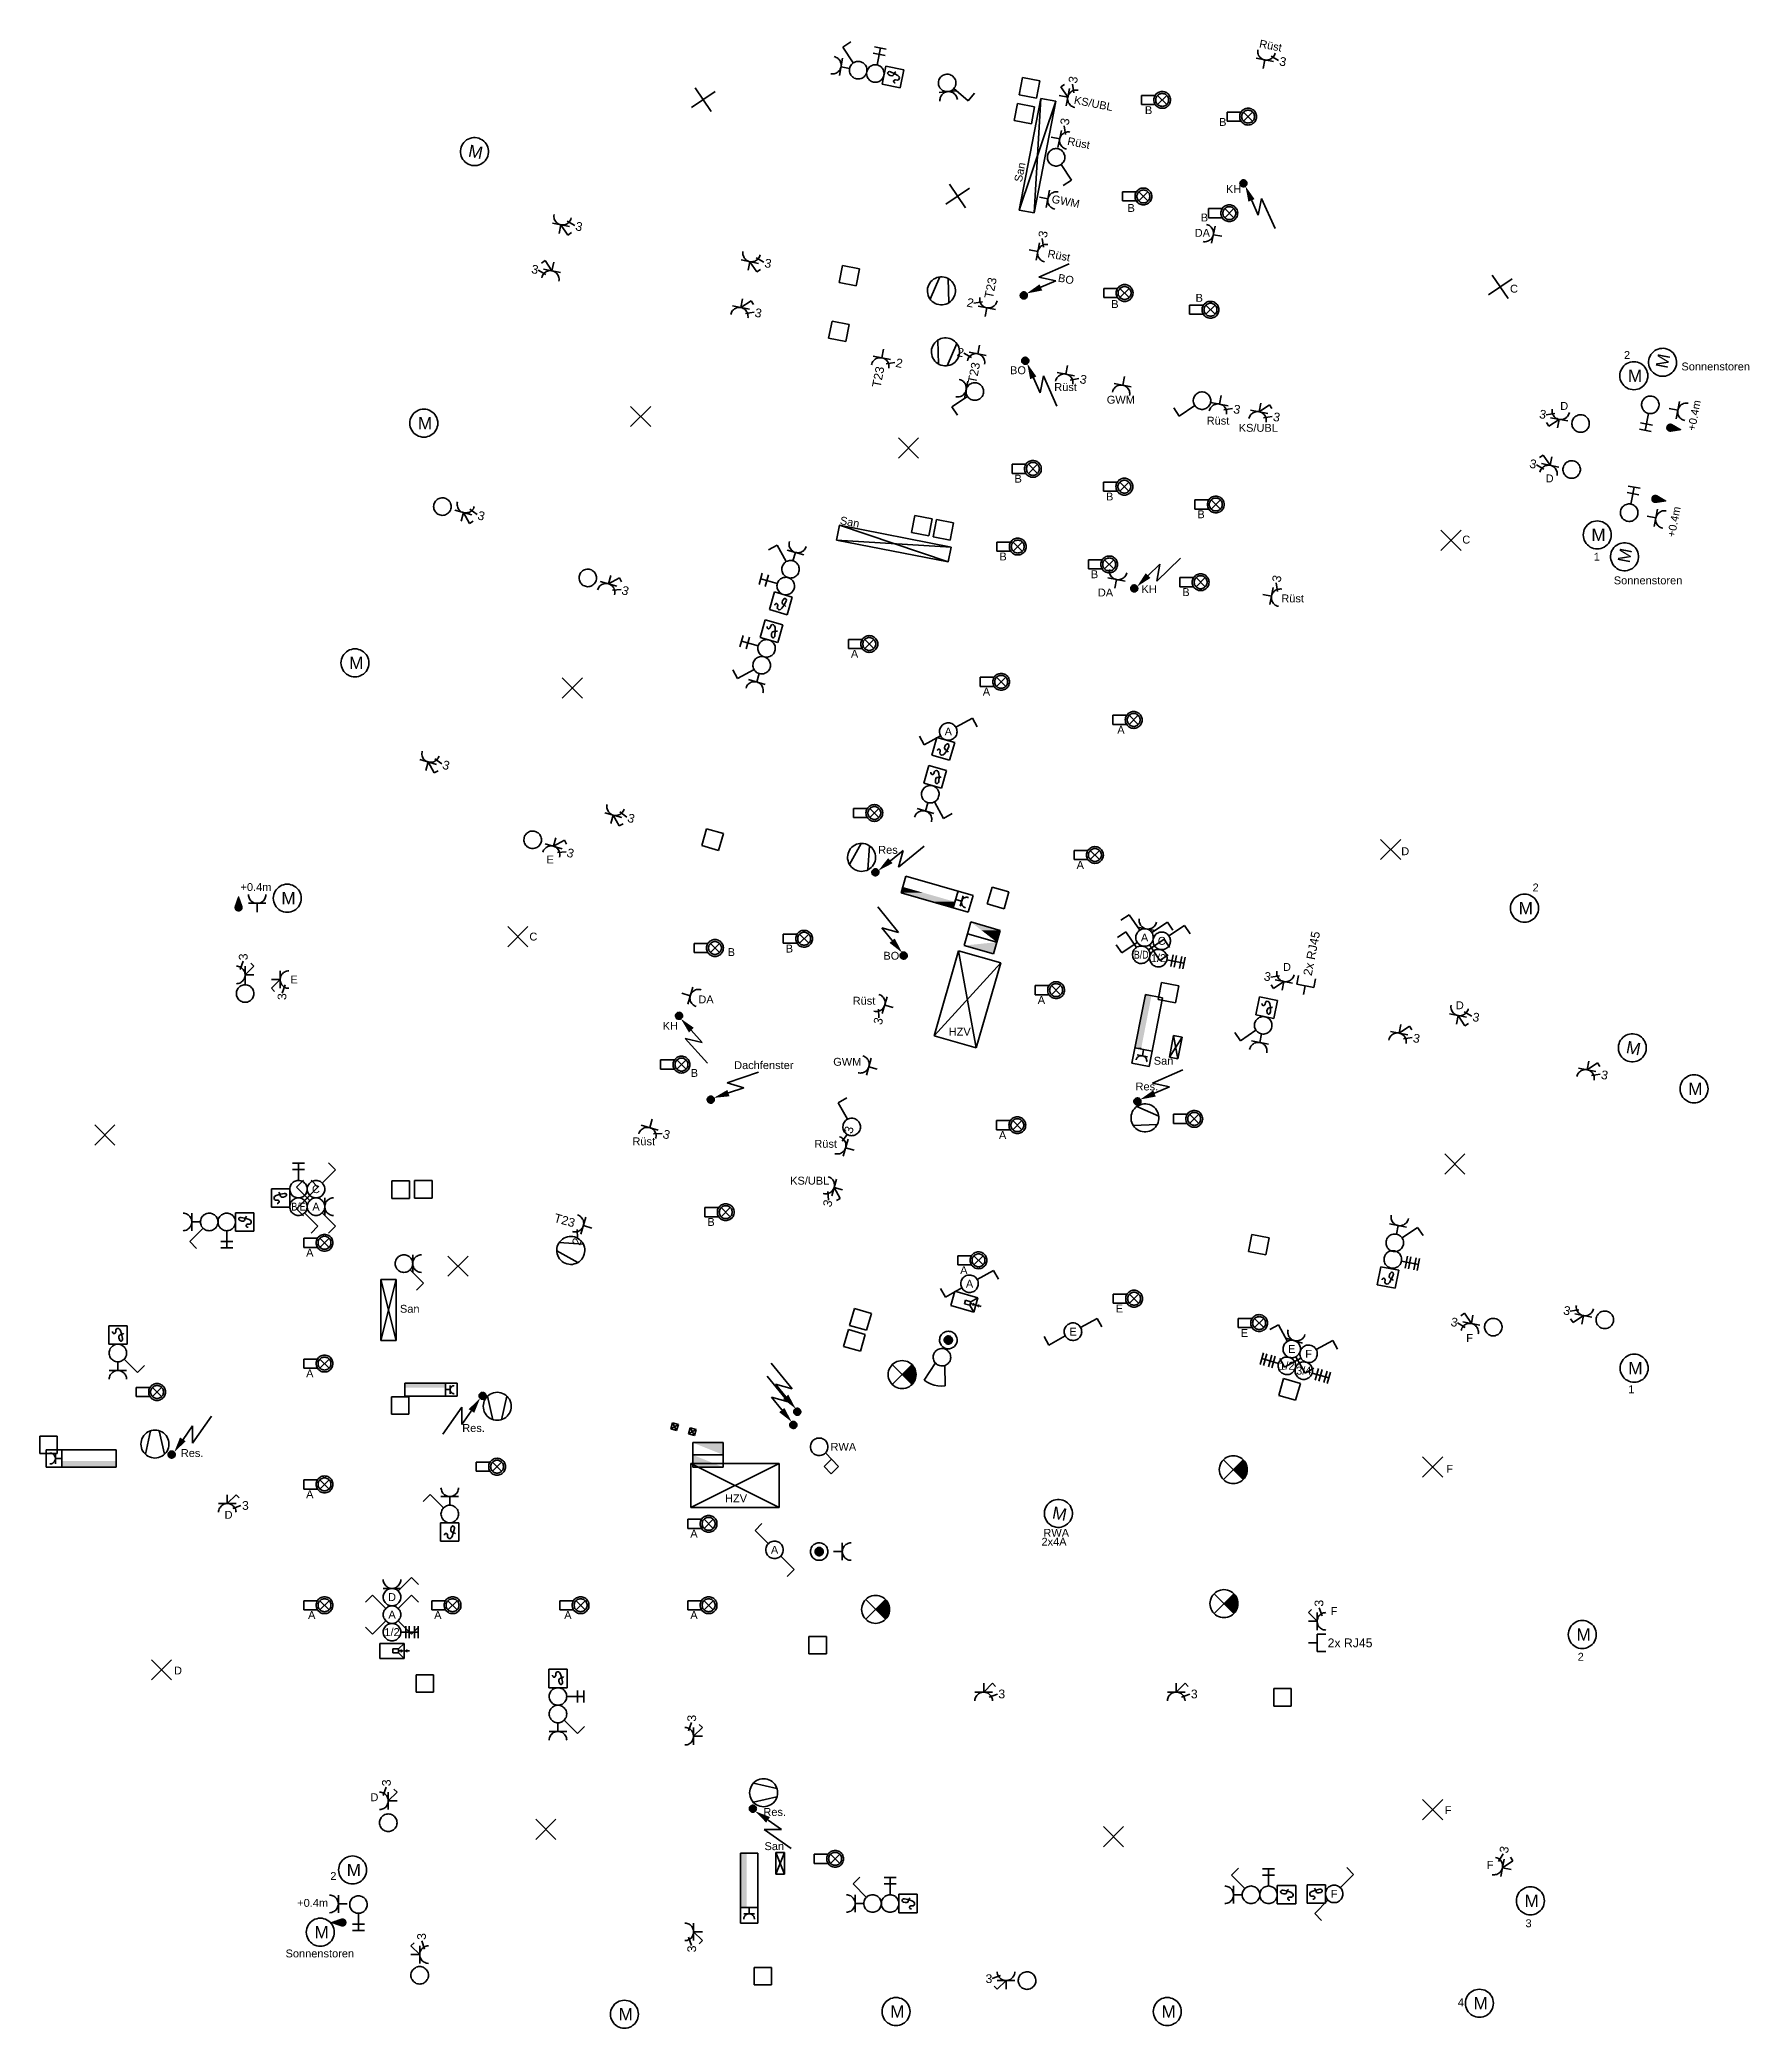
# Model space of a CAD drawing. Extents: x 800 to 1481, y 55 to 490.
# Drawn here: x 1239.8 to 1435.2, y 54.6 to 281.8 of the extents above; entities that cross this region are included whole.
import ezdxf

# ---------------------------------------------------------------- set-up
doc = ezdxf.new("R2010")
doc.units = 0
doc.layers.get('0').update_dxf_attribs({"lineweight": 18})
for name, color, linetype, lineweight, true_color in [('E_GSA', 7, 'Continuous', 35, 0x804000), ('E_Kraft', 1, 'Continuous', 35, 0xff0000), ('E_Licht', 7, 'Continuous', 35, 0x0080ff), ('E_Multimedia', 7, 'Continuous', 35, 0x00e500), ('E_RTH', 5, 'Continuous', 35, 0x0000ff), ('E_Starkstrom', 1, 'Continuous', 35, 0xff0000), ('E_UKV', 3, 'Continuous', 35, 0x00ff00), ('E_Verteilung_HLKS', 5, 'Continuous', 35, 0x0000ff)]:
    doc.layers.add(name, color=color, linetype=linetype, lineweight=lineweight, true_color=true_color)
doc.styles.get("Standard").update_dxf_attribs({"font": 'arial.ttf'})

# ---------------------------------------------------------------- blocks, each defined once
blk = doc.blocks.new('Abzweigdose quadratisch (multi) UP-A0Q9B2FNAY', base_point=(1331.18, 253.67))
at = {"color": 0, "lineweight": -2}
for p, q in [((1331.18, 254.05), (1331.56, 256.02)), ((1331.56, 256.02), (1333.53, 255.63)), ((1333.53, 255.63), (1333.14, 253.67)), ((1333.14, 253.67), (1331.18, 254.05))]:
    blk.add_line(p, q, dxfattribs=at)
blk = doc.blocks.new('Deckenauslass-A0Q9B2FPAY', base_point=(1314.31, 273.61))
at = {"color": 0, "lineweight": -2}
for p, q in [((1314.31, 274.05), (1317.02, 275.87)), ((1314.75, 276.31), (1316.57, 273.61))]:
    blk.add_line(p, q, dxfattribs=at)
blk = doc.blocks.new('Steckdose T13_ UP_ 3-fach_ geschaltet-A0Q9B2FTAY', base_point=(1320.01, 255.27))
at = {"color": 0, "linetype": 'ByBlock', "lineweight": -2, "ltscale": 0.35}
for p, q in [((1320.2, 257.62), (1320.18, 257.49)), ((1320.18, 257.49), (1320.19, 257.36)), ((1320.19, 257.36), (1320.2, 257.23)), ((1320.2, 257.23), (1320.24, 257.1)), ((1320.24, 257.1), (1320.29, 256.98)), ((1320.29, 256.98), (1320.35, 256.87)), ((1320.35, 256.87), (1320.43, 256.76)), ((1320.43, 256.76), (1320.53, 256.67)), ((1321.71, 256.89), (1322.57, 256.37)), ((1321.85, 256.68), (1321.94, 256.77)), ((1321.94, 256.77), (1322.02, 256.87)), ((1322.02, 256.87), (1322.08, 256.99)), ((1322.08, 256.99), (1322.13, 257.11)), ((1322.13, 257.11), (1322.16, 257.24)), ((1320.01, 256.64), (1321.97, 256.25)), ((1320.53, 256.67), (1320.63, 256.59)), ((1320.63, 256.59), (1320.74, 256.53)), ((1320.74, 256.53), (1320.87, 256.48)), ((1320.99, 256.44), (1320.8, 255.46)), ((1320.87, 256.48), (1320.99, 256.44)), ((1320.99, 256.44), (1321.12, 256.43)), ((1320.99, 256.44), (1321.78, 255.27)), ((1321.12, 256.43), (1321.25, 256.43)), ((1321.25, 256.43), (1321.38, 256.45)), ((1321.38, 256.45), (1321.51, 256.48)), ((1321.51, 256.48), (1321.63, 256.53)), ((1321.63, 256.53), (1321.74, 256.6)), ((1321.74, 256.6), (1321.85, 256.68)), ((1321.78, 255.27), (1322.2, 255.55))]:
    blk.add_line(p, q, dxfattribs=at)
at = {"color": 0, "linetype": 'ByBlock', "lineweight": -2, "ltscale": 0.35, "insert": (1322.78, 256.82), "char_height": 1, "attachment_point": 1, "rotation": 348.9744}
blk.add_mtext('{\\fArial;3}', dxfattribs=at)
blk = doc.blocks.new('Motor allgemein-A0Q9B2FVAY', base_point=(1287.92, 267.42))
at = {"color": 0, "linetype": 'ByBlock', "lineweight": -2, "ltscale": 0.35}
for p, q in [((1288.8, 270.45), (1288.62, 270.35)), ((1289, 270.53), (1288.8, 270.45)), ((1289.2, 270.59), (1289, 270.53)), ((1289.41, 270.62), (1289.2, 270.59)), ((1289.61, 270.62), (1289.41, 270.62)), ((1289.82, 270.59), (1289.61, 270.62)), ((1290.02, 270.54), (1289.82, 270.59)), ((1290.22, 270.46), (1290.02, 270.54)), ((1290.4, 270.36), (1290.22, 270.46)), ((1287.95, 269.33), (1287.92, 269.12)), ((1287.92, 269.12), (1287.92, 268.91)), ((1287.92, 268.91), (1287.95, 268.7)), ((1288, 269.53), (1287.95, 269.33)), ((1287.95, 268.7), (1288, 268.5)), ((1288.08, 269.72), (1288, 269.53)), ((1288, 268.5), (1288.08, 268.31)), ((1288.18, 269.91), (1288.08, 269.72)), ((1288.08, 268.31), (1288.19, 268.13)), ((1288.31, 270.07), (1288.18, 269.91)), ((1288.19, 268.13), (1288.32, 267.96)), ((1288.46, 270.22), (1288.31, 270.07)), ((1288.62, 270.35), (1288.46, 270.22)), ((1290.57, 270.23), (1290.4, 270.36)), ((1290.72, 270.08), (1290.57, 270.23)), ((1290.84, 269.92), (1290.72, 270.08)), ((1290.72, 267.97), (1290.85, 268.14)), ((1290.95, 269.73), (1290.84, 269.92)), ((1290.85, 268.14), (1290.95, 268.32)), ((1291.03, 269.54), (1290.95, 269.73)), ((1290.95, 268.32), (1291.03, 268.51)), ((1291.08, 269.34), (1291.03, 269.54)), ((1291.03, 268.51), (1291.09, 268.72)), ((1291.11, 269.13), (1291.08, 269.34)), ((1291.09, 268.72), (1291.11, 268.92)), ((1291.11, 268.92), (1291.11, 269.13)), ((1288.32, 267.96), (1288.47, 267.81)), ((1288.47, 267.81), (1288.63, 267.69)), ((1288.63, 267.69), (1288.81, 267.58)), ((1288.81, 267.58), (1289.01, 267.5)), ((1289.01, 267.5), (1289.21, 267.45)), ((1289.21, 267.45), (1289.42, 267.42)), ((1289.42, 267.42), (1289.63, 267.43)), ((1289.63, 267.43), (1289.83, 267.45)), ((1289.83, 267.45), (1290.04, 267.51)), ((1290.04, 267.51), (1290.23, 267.59)), ((1290.23, 267.59), (1290.41, 267.69)), ((1290.41, 267.69), (1290.58, 267.82)), ((1290.58, 267.82), (1290.72, 267.97))]:
    blk.add_line(p, q, dxfattribs=at)
at = {"color": 0, "linetype": 'ByBlock', "lineweight": -2, "ltscale": 0.35, "insert": (1288.99, 269.84), "char_height": 1.4, "attachment_point": 1, "rotation": 348.97}
blk.add_mtext('{\\fArial;M}', dxfattribs=at)
blk = doc.blocks.new('Storentaster_ UP-A0Q9B2FXAY', base_point=(1298.06, 91.51))
at = {"color": 0, "lineweight": -2}
for p, q in [((1298.35, 93.21), (1298.26, 93.11)), ((1298.45, 93.3), (1298.35, 93.21)), ((1298.56, 93.37), (1298.45, 93.3)), ((1298.67, 93.43), (1298.56, 93.37)), ((1298.8, 93.47), (1298.67, 93.43)), ((1298.92, 93.5), (1298.8, 93.47)), ((1299.06, 93.51), (1298.92, 93.5)), ((1299.19, 93.5), (1299.06, 93.51)), ((1299.31, 93.47), (1299.19, 93.5)), ((1299.44, 93.43), (1299.31, 93.47)), ((1299.56, 93.37), (1299.44, 93.43)), ((1299.66, 93.3), (1299.56, 93.37)), ((1299.76, 93.21), (1299.66, 93.3)), ((1299.85, 93.11), (1299.76, 93.21)), ((1301.29, 93.2), (1301.29, 91.82)), ((1302.03, 93.2), (1302.03, 91.82)), ((1298.09, 92.76), (1298.06, 92.64)), ((1298.06, 92.64), (1298.06, 92.51)), ((1298.06, 92.51), (1298.06, 92.38)), ((1298.06, 92.38), (1298.09, 92.25)), ((1298.13, 92.89), (1298.09, 92.76)), ((1298.09, 92.25), (1298.13, 92.12)), ((1298.19, 93.01), (1298.13, 92.89)), ((1298.13, 92.12), (1298.19, 92.01)), ((1298.26, 93.11), (1298.19, 93.01)), ((1298.19, 92.01), (1298.26, 91.9)), ((1298.26, 91.9), (1298.35, 91.8)), ((1298.35, 91.8), (1298.45, 91.71)), ((1298.45, 91.71), (1298.56, 91.64)), ((1298.56, 91.64), (1298.67, 91.58)), ((1298.67, 91.58), (1298.8, 91.54)), ((1298.8, 91.54), (1298.92, 91.51)), ((1298.92, 91.51), (1299.06, 91.51)), ((1299.06, 91.51), (1299.19, 91.51)), ((1299.19, 91.51), (1299.31, 91.54)), ((1299.31, 91.54), (1299.44, 91.58)), ((1299.44, 91.58), (1299.56, 91.64)), ((1299.56, 91.64), (1299.66, 91.71)), ((1299.66, 91.71), (1299.76, 91.8)), ((1299.76, 91.8), (1299.85, 91.9)), ((1299.92, 93.01), (1299.85, 93.11)), ((1299.85, 91.9), (1299.92, 92.01)), ((1299.98, 92.89), (1299.92, 93.01)), ((1299.92, 92.01), (1299.98, 92.12)), ((1300.02, 92.76), (1299.98, 92.89)), ((1299.98, 92.12), (1300.02, 92.25)), ((1300.05, 92.64), (1300.02, 92.76)), ((1300.02, 92.25), (1300.05, 92.38)), ((1300.06, 92.51), (1300.05, 92.64)), ((1300.05, 92.38), (1300.06, 92.51)), ((1300.06, 92.51), (1302.03, 92.51))]:
    blk.add_line(p, q, dxfattribs=at)
blk = doc.blocks.new('Steckdose T13_ UP_ 3-fach_ geschaltet-A0Q9B2FZAY', base_point=(1313.56, 86.96))
at = {"color": 0, "linetype": 'ByBlock', "lineweight": -2, "ltscale": 0.35}
for p, q in [((1313.69, 88.95), (1313.56, 88.96)), ((1313.81, 88.92), (1313.69, 88.95)), ((1313.94, 88.88), (1313.81, 88.92)), ((1314.06, 88.82), (1313.94, 88.88)), ((1313.99, 88.57), (1314.33, 89.52)), ((1314.16, 88.75), (1314.06, 88.82)), ((1314.26, 88.66), (1314.16, 88.75)), ((1314.35, 88.56), (1314.26, 88.66)), ((1314.56, 86.96), (1314.56, 88.96)), ((1314.56, 87.96), (1315.56, 88.96)), ((1315.56, 88.96), (1315.2, 89.31)), ((1313.56, 86.96), (1313.69, 86.96)), ((1313.69, 86.96), (1313.81, 86.99)), ((1313.81, 86.99), (1313.94, 87.03)), ((1313.94, 87.03), (1314.06, 87.09)), ((1314.06, 87.09), (1314.16, 87.16)), ((1314.16, 87.16), (1314.26, 87.25)), ((1314.26, 87.25), (1314.35, 87.35)), ((1314.42, 88.46), (1314.35, 88.56)), ((1314.35, 87.35), (1314.42, 87.46)), ((1314.48, 88.34), (1314.42, 88.46)), ((1314.42, 87.46), (1314.48, 87.57)), ((1314.52, 88.21), (1314.48, 88.34)), ((1314.48, 87.57), (1314.52, 87.7)), ((1314.55, 88.09), (1314.52, 88.21)), ((1314.52, 87.7), (1314.55, 87.83)), ((1314.56, 87.96), (1314.55, 88.09)), ((1314.55, 87.83), (1314.56, 87.96)), ((1314.56, 87.96), (1315.56, 87.96))]:
    blk.add_line(p, q, dxfattribs=at)
at = {"color": 0, "linetype": 'ByBlock', "lineweight": -2, "ltscale": 0.35, "insert": (1313.84, 89.63), "char_height": 1, "attachment_point": 1, "rotation": 90}
blk.add_mtext('{\\fArial;3}', dxfattribs=at)
blk = doc.blocks.new('Steckdose T13_ UP_ 3-fach_ geschaltet-A0Q9B2G1AY', base_point=(1313.56, 63.27))
at = {"color": 0, "linetype": 'ByBlock', "lineweight": -2, "ltscale": 0.35}
for p, q in [((1313.56, 66.61), (1313.69, 66.6)), ((1313.69, 66.6), (1313.81, 66.57)), ((1313.81, 66.57), (1313.94, 66.53)), ((1313.94, 66.53), (1314.06, 66.47)), ((1314.06, 66.47), (1314.16, 66.4)), ((1314.16, 66.4), (1314.26, 66.31)), ((1314.26, 66.31), (1314.35, 66.21)), ((1314.35, 66.21), (1314.42, 66.11)), ((1314.42, 66.11), (1314.48, 65.99)), ((1314.48, 65.99), (1314.52, 65.86)), ((1314.56, 66.61), (1314.56, 64.61)), ((1313.69, 64.61), (1313.56, 64.61)), ((1313.81, 64.64), (1313.69, 64.61)), ((1313.94, 64.68), (1313.81, 64.64)), ((1314.06, 64.74), (1313.94, 64.68)), ((1313.99, 64.99), (1314.33, 64.04)), ((1314.16, 64.81), (1314.06, 64.74)), ((1314.26, 64.9), (1314.16, 64.81)), ((1314.35, 65), (1314.26, 64.9)), ((1314.42, 65.11), (1314.35, 65)), ((1314.48, 65.22), (1314.42, 65.11)), ((1314.52, 65.35), (1314.48, 65.22)), ((1314.52, 65.86), (1314.55, 65.74)), ((1314.55, 65.48), (1314.52, 65.35)), ((1314.55, 65.74), (1314.56, 65.61)), ((1314.56, 65.61), (1314.55, 65.48)), ((1314.56, 65.61), (1315.56, 65.61)), ((1314.56, 65.61), (1315.56, 64.61)), ((1315.56, 64.61), (1315.2, 64.25))]:
    blk.add_line(p, q, dxfattribs=at)
at = {"color": 0, "linetype": 'ByBlock', "lineweight": -2, "ltscale": 0.35, "insert": (1313.84, 63.27), "char_height": 1, "attachment_point": 1, "rotation": 90}
blk.add_mtext('{\\fArial;3}', dxfattribs=at)
blk = doc.blocks.new('Steckdose T13_ UP-A0Q9B2G3AY', base_point=(1298.06, 87.51))
at = {"color": 0, "linetype": 'ByBlock', "lineweight": -2, "ltscale": 0.35}
for p, q in [((1299.06, 88.51), (1299.06, 89.51)), ((1298.06, 88.51), (1300.06, 88.51)), ((1298.06, 87.64), (1298.09, 87.76)), ((1298.06, 87.51), (1298.06, 87.64)), ((1298.09, 87.76), (1298.13, 87.89)), ((1298.13, 87.89), (1298.19, 88.01)), ((1298.19, 88.01), (1298.26, 88.11)), ((1298.26, 88.11), (1298.35, 88.21)), ((1298.35, 88.21), (1298.45, 88.3)), ((1298.45, 88.3), (1298.56, 88.37)), ((1298.56, 88.37), (1298.67, 88.43)), ((1298.67, 88.43), (1298.8, 88.47)), ((1298.8, 88.47), (1298.92, 88.5)), ((1298.92, 88.5), (1299.06, 88.51)), ((1299.06, 88.51), (1299.19, 88.5)), ((1299.19, 88.5), (1299.31, 88.47)), ((1299.31, 88.47), (1299.44, 88.43)), ((1299.44, 88.43), (1299.56, 88.37)), ((1299.56, 88.37), (1299.66, 88.3)), ((1299.66, 88.3), (1299.76, 88.21)), ((1299.76, 88.21), (1299.85, 88.11)), ((1299.85, 88.11), (1299.92, 88.01)), ((1299.92, 88.01), (1299.98, 87.89)), ((1299.98, 87.89), (1300.02, 87.76)), ((1300.02, 87.76), (1300.05, 87.64)), ((1300.05, 87.64), (1300.06, 87.51))]:
    blk.add_line(p, q, dxfattribs=at)
blk = doc.blocks.new('Temperaturmelder_ UP-A0Q9B2G5AY', base_point=(1298.01, 93.51))
at = {"color": 0, "linetype": 'ByBlock', "lineweight": -2, "ltscale": 0.35}
for p, q in [((1298.01, 95.61), (1298.01, 93.51)), ((1300.11, 95.61), (1298.01, 95.61)), ((1300.11, 93.51), (1300.11, 95.61)), ((1298.01, 93.51), (1300.11, 93.51)), ((1298.44, 94.95), (1298.44, 94.9)), ((1298.44, 94.89), (1298.44, 94.9)), ((1298.44, 94.88), (1298.44, 94.89)), ((1298.44, 94.89), (1298.44, 94.89)), ((1298.45, 94.87), (1298.44, 94.88)), ((1298.45, 94.87), (1298.49, 94.78)), ((1298.5, 94.78), (1298.49, 94.78)), ((1298.5, 94.77), (1298.5, 94.78)), ((1298.51, 94.77), (1298.5, 94.77)), ((1298.51, 94.76), (1298.51, 94.77)), ((1298.52, 94.76), (1298.51, 94.76)), ((1298.52, 94.76), (1298.6, 94.72)), ((1298.61, 94.71), (1298.6, 94.72)), ((1298.6, 94.72), (1298.6, 94.72)), ((1298.62, 94.71), (1298.61, 94.71)), ((1298.63, 94.71), (1298.62, 94.71)), ((1298.62, 94.71), (1298.62, 94.71)), ((1298.64, 94.72), (1298.63, 94.71)), ((1298.65, 94.72), (1298.64, 94.72)), ((1298.65, 94.72), (1298.72, 94.76)), ((1298.73, 94.76), (1298.72, 94.76)), ((1298.74, 94.77), (1298.73, 94.76)), ((1298.75, 94.78), (1298.74, 94.77)), ((1298.74, 94.77), (1298.74, 94.77)), ((1298.75, 94.78), (1298.79, 94.87)), ((1298.75, 94.78), (1298.75, 94.78)), ((1298.8, 94.88), (1298.79, 94.87)), ((1298.8, 95.13), (1298.86, 95.25)), ((1298.8, 94.9), (1298.8, 95.13)), ((1298.8, 94.9), (1298.8, 94.89)), ((1298.8, 94.89), (1298.8, 94.89)), ((1298.8, 94.89), (1298.8, 94.88)), ((1298.86, 95.25), (1298.98, 95.31)), ((1298.98, 95.31), (1299.1, 95.31)), ((1299.1, 95.31), (1299.22, 95.25)), ((1299.16, 94.41), (1299.22, 94.53)), ((1299.16, 94.23), (1299.16, 94.41)), ((1299.22, 94.05), (1299.16, 94.23)), ((1299.22, 95.25), (1299.34, 95.07)), ((1299.22, 94.53), (1299.34, 94.59)), ((1299.28, 93.93), (1299.22, 94.05)), ((1299.37, 93.88), (1299.28, 93.93)), ((1299.34, 95.07), (1299.46, 94.71)), ((1299.34, 94.59), (1299.52, 94.65)), ((1299.38, 93.88), (1299.37, 93.88)), ((1299.39, 93.88), (1299.38, 93.88)), ((1299.4, 93.87), (1299.39, 93.88)), ((1299.41, 93.87), (1299.4, 93.87)), ((1299.42, 93.88), (1299.41, 93.87)), ((1299.43, 93.88), (1299.42, 93.88)), ((1299.42, 93.88), (1299.42, 93.88)), ((1299.52, 93.93), (1299.43, 93.88)), ((1299.46, 94.71), (1299.58, 94.17)), ((1299.52, 94.65), (1299.64, 94.71)), ((1299.58, 94.05), (1299.52, 93.93)), ((1299.58, 94.17), (1299.58, 94.05)), ((1299.64, 94.71), (1299.7, 94.77))]:
    blk.add_line(p, q, dxfattribs=at)
blk = doc.blocks.new('Abzweigdose quadratisch (multi) UP-A0Q9B2G7AY', base_point=(1282.84, 92.99))
at = {"color": 0, "lineweight": -2}
for p, q in [((1284.84, 94.99), (1282.84, 94.99)), ((1282.84, 94.99), (1282.84, 92.99)), ((1284.84, 92.99), (1284.84, 94.99)), ((1282.84, 92.99), (1284.84, 92.99))]:
    blk.add_line(p, q, dxfattribs=at)
blk = doc.blocks.new('Schalter_ Schema 0_ UP-A0Q9B2G9AY', base_point=(1298.06, 88.28))
at = {"color": 0, "linetype": 'ByBlock', "lineweight": -2, "ltscale": 0.35}
for p, q in [((1298.09, 90.76), (1298.13, 90.89)), ((1298.13, 90.89), (1298.19, 91.01)), ((1298.19, 91.01), (1298.26, 91.11)), ((1298.26, 91.11), (1298.35, 91.21)), ((1298.35, 91.21), (1298.45, 91.3)), ((1298.45, 91.3), (1298.56, 91.37)), ((1298.56, 91.37), (1298.67, 91.43)), ((1298.67, 91.43), (1298.8, 91.47)), ((1298.8, 91.47), (1298.92, 91.5)), ((1298.92, 91.5), (1299.06, 91.51)), ((1299.06, 91.51), (1299.19, 91.5)), ((1299.19, 91.5), (1299.31, 91.47)), ((1299.31, 91.47), (1299.44, 91.43)), ((1299.44, 91.43), (1299.56, 91.37)), ((1299.56, 91.37), (1299.66, 91.3)), ((1299.66, 91.3), (1299.76, 91.21)), ((1299.76, 91.21), (1299.85, 91.11)), ((1299.85, 91.11), (1299.92, 91.01)), ((1299.92, 91.01), (1299.98, 90.89)), ((1299.98, 90.89), (1300.02, 90.76)), ((1298.06, 90.64), (1298.09, 90.76)), ((1298.06, 90.51), (1298.06, 90.64)), ((1298.06, 90.38), (1298.06, 90.51)), ((1298.09, 90.25), (1298.06, 90.38)), ((1298.13, 90.12), (1298.09, 90.25)), ((1298.19, 90.01), (1298.13, 90.12)), ((1298.26, 89.9), (1298.19, 90.01)), ((1298.35, 89.8), (1298.26, 89.9)), ((1298.45, 89.71), (1298.35, 89.8)), ((1298.56, 89.64), (1298.45, 89.71)), ((1298.67, 89.58), (1298.56, 89.64)), ((1298.8, 89.54), (1298.67, 89.58)), ((1298.92, 89.51), (1298.8, 89.54)), ((1299.06, 89.51), (1298.92, 89.51)), ((1299.19, 89.51), (1299.06, 89.51)), ((1299.31, 89.54), (1299.19, 89.51)), ((1299.44, 89.58), (1299.31, 89.54)), ((1299.56, 89.64), (1299.44, 89.58)), ((1299.66, 89.71), (1299.56, 89.64)), ((1299.76, 89.8), (1299.66, 89.71)), ((1299.85, 89.9), (1299.76, 89.8)), ((1299.76, 89.8), (1301.28, 88.28)), ((1299.92, 90.01), (1299.85, 89.9)), ((1299.98, 90.12), (1299.92, 90.01)), ((1300.02, 90.25), (1299.98, 90.12)), ((1300.02, 90.76), (1300.05, 90.64)), ((1300.05, 90.38), (1300.02, 90.25)), ((1300.05, 90.64), (1300.06, 90.51)), ((1300.06, 90.51), (1300.05, 90.38)), ((1301.28, 88.28), (1302.08, 89.07))]:
    blk.add_line(p, q, dxfattribs=at)
blk = doc.blocks.new('Deckenauslass-A0Q9B2GBAY', base_point=(1296.53, 76.17))
at = {"color": 0, "lineweight": -2}
for p, q in [((1296.53, 76.17), (1298.83, 78.48)), ((1296.53, 78.48), (1298.83, 76.17))]:
    blk.add_line(p, q, dxfattribs=at)
blk = doc.blocks.new('Motor allgemein-A0Q9B2GDAY', base_point=(1305.06, 54.6))
at = {"color": 0, "linetype": 'ByBlock', "lineweight": -2, "ltscale": 0.35}
for p, q in [((1305.18, 56.81), (1305.11, 56.61)), ((1305.27, 57), (1305.18, 56.81)), ((1305.39, 57.17), (1305.27, 57)), ((1305.52, 57.33), (1305.39, 57.17)), ((1305.68, 57.47), (1305.52, 57.33)), ((1305.86, 57.58), (1305.68, 57.47)), ((1306.04, 57.68), (1305.86, 57.58)), ((1306.24, 57.74), (1306.04, 57.68)), ((1306.45, 57.78), (1306.24, 57.74)), ((1306.66, 57.8), (1306.45, 57.78)), ((1306.86, 57.78), (1306.66, 57.8)), ((1307.07, 57.74), (1306.86, 57.78)), ((1307.27, 57.68), (1307.07, 57.74)), ((1307.46, 57.58), (1307.27, 57.68)), ((1307.63, 57.47), (1307.46, 57.58)), ((1307.79, 57.33), (1307.63, 57.47)), ((1307.92, 57.17), (1307.79, 57.33)), ((1308.04, 57), (1307.92, 57.17)), ((1308.13, 56.81), (1308.04, 57)), ((1308.2, 56.61), (1308.13, 56.81)), ((1305.07, 56.41), (1305.06, 56.2)), ((1305.06, 56.2), (1305.07, 55.99)), ((1305.11, 56.61), (1305.07, 56.41)), ((1305.07, 55.99), (1305.11, 55.78)), ((1305.11, 55.78), (1305.18, 55.59)), ((1305.18, 55.59), (1305.27, 55.4)), ((1305.27, 55.4), (1305.39, 55.22)), ((1305.39, 55.22), (1305.52, 55.07)), ((1305.52, 55.07), (1305.68, 54.93)), ((1305.68, 54.93), (1305.86, 54.81)), ((1305.86, 54.81), (1306.04, 54.72)), ((1306.04, 54.72), (1306.24, 54.65)), ((1306.24, 54.65), (1306.45, 54.61)), ((1306.45, 54.61), (1306.66, 54.6)), ((1306.66, 54.6), (1306.86, 54.61)), ((1306.86, 54.61), (1307.07, 54.65)), ((1307.07, 54.65), (1307.27, 54.72)), ((1307.27, 54.72), (1307.46, 54.81)), ((1307.46, 54.81), (1307.63, 54.93)), ((1307.63, 54.93), (1307.79, 55.07)), ((1307.79, 55.07), (1307.92, 55.22)), ((1307.92, 55.22), (1308.04, 55.4)), ((1308.04, 55.4), (1308.13, 55.59)), ((1308.13, 55.59), (1308.2, 55.78)), ((1308.24, 56.41), (1308.2, 56.61)), ((1308.2, 55.78), (1308.24, 55.99)), ((1308.26, 56.2), (1308.24, 56.41)), ((1308.24, 55.99), (1308.26, 56.2))]:
    blk.add_line(p, q, dxfattribs=at)
at = {"color": 0, "linetype": 'ByBlock', "lineweight": -2, "ltscale": 0.35, "insert": (1305.99, 56.9), "char_height": 1.4, "attachment_point": 1}
blk.add_mtext('{\\fArial;M}', dxfattribs=at)
blk = doc.blocks.new('Deckenauslass-A0Q9B2GFAY', base_point=(1252.6, 94.39))
at = {"color": 0, "lineweight": -2}
for p, q in [((1252.6, 94.39), (1254.91, 96.7)), ((1252.6, 96.7), (1254.91, 94.39))]:
    blk.add_line(p, q, dxfattribs=at)
blk = doc.blocks.new('Bauteilbeschriftung-A0Q9B2GHAY', base_point=(1255.18, 95.02))
at = {"color": 0, "linetype": 'ByBlock', "lineweight": -2, "ltscale": 0.35, "insert": (1255.18, 95.92), "char_height": 0.9, "attachment_point": 1}
blk.add_mtext('{\\fArial;D}', dxfattribs=at)
blk = doc.blocks.new('Motor allgemein-A0Q9B2GNAY', base_point=(1273.98, 71.08))
at = {"color": 0, "linetype": 'ByBlock', "lineweight": -2, "ltscale": 0.35}
for p, q in [((1274, 72.89), (1273.99, 72.68)), ((1274.04, 73.09), (1274, 72.89)), ((1274.11, 73.29), (1274.04, 73.09)), ((1274.2, 73.48), (1274.11, 73.29)), ((1274.32, 73.65), (1274.2, 73.48)), ((1274.45, 73.81), (1274.32, 73.65)), ((1274.61, 73.95), (1274.45, 73.81)), ((1274.79, 74.06), (1274.61, 73.95)), ((1274.97, 74.16), (1274.79, 74.06)), ((1275.17, 74.22), (1274.97, 74.16)), ((1275.38, 74.27), (1275.17, 74.22)), ((1275.59, 74.28), (1275.38, 74.27)), ((1275.79, 74.27), (1275.59, 74.28)), ((1276, 74.22), (1275.79, 74.27)), ((1276.2, 74.16), (1276, 74.22)), ((1276.39, 74.06), (1276.2, 74.16)), ((1276.56, 73.95), (1276.39, 74.06)), ((1276.72, 73.81), (1276.56, 73.95)), ((1276.85, 73.65), (1276.72, 73.81)), ((1276.97, 73.48), (1276.85, 73.65)), ((1277.06, 73.29), (1276.97, 73.48)), ((1277.13, 73.09), (1277.06, 73.29)), ((1277.17, 72.89), (1277.13, 73.09)), ((1277.19, 72.68), (1277.17, 72.89)), ((1273.99, 72.68), (1274, 72.47)), ((1274, 72.47), (1274.04, 72.26)), ((1274.04, 72.26), (1274.11, 72.07)), ((1274.11, 72.07), (1274.2, 71.88)), ((1274.2, 71.88), (1274.32, 71.7)), ((1274.32, 71.7), (1274.45, 71.55)), ((1274.45, 71.55), (1274.61, 71.41)), ((1274.61, 71.41), (1274.79, 71.29)), ((1274.79, 71.29), (1274.97, 71.2)), ((1274.97, 71.2), (1275.17, 71.13)), ((1275.17, 71.13), (1275.38, 71.09)), ((1275.38, 71.09), (1275.59, 71.08)), ((1275.59, 71.08), (1275.79, 71.09)), ((1275.79, 71.09), (1276, 71.13)), ((1276, 71.13), (1276.2, 71.2)), ((1276.2, 71.2), (1276.39, 71.29)), ((1276.39, 71.29), (1276.56, 71.41)), ((1276.56, 71.41), (1276.72, 71.55)), ((1276.72, 71.55), (1276.85, 71.7)), ((1276.85, 71.7), (1276.97, 71.88)), ((1276.97, 71.88), (1277.06, 72.07)), ((1277.06, 72.07), (1277.13, 72.26)), ((1277.13, 72.26), (1277.17, 72.47)), ((1277.17, 72.47), (1277.19, 72.68))]:
    blk.add_line(p, q, dxfattribs=at)
at = {"color": 0, "linetype": 'ByBlock', "lineweight": -2, "ltscale": 0.35, "insert": (1274.92, 73.38), "char_height": 1.4, "attachment_point": 1}
blk.add_mtext('{\\fArial;M}', dxfattribs=at)
blk = doc.blocks.new('Bauteilbeschriftung-A0Q9B2GPAY', base_point=(1273.04, 71.54))
at = {"color": 0, "linetype": 'ByBlock', "lineweight": -2, "ltscale": 0.35, "insert": (1273.04, 72.44), "char_height": 0.9, "attachment_point": 1}
blk.add_mtext('{\\fArial;2}', dxfattribs=at)
blk = doc.blocks.new('Steckdose T13_ UP_ 3-fach_ geschaltet-A0Q9B2GTAY', base_point=(1278.67, 79.58))
at = {"color": 0, "linetype": 'ByBlock', "lineweight": -2, "ltscale": 0.35}
for p, q in [((1279.1, 81.19), (1279.44, 82.14)), ((1280.67, 81.58), (1280.31, 81.93)), ((1278.8, 81.57), (1278.67, 81.58)), ((1278.67, 79.58), (1278.8, 79.58)), ((1278.92, 81.54), (1278.8, 81.57)), ((1278.8, 79.58), (1278.92, 79.61)), ((1279.05, 81.5), (1278.92, 81.54)), ((1278.92, 79.61), (1279.05, 79.65)), ((1279.17, 81.44), (1279.05, 81.5)), ((1279.05, 79.65), (1279.17, 79.71)), ((1279.27, 81.37), (1279.17, 81.44)), ((1279.17, 79.71), (1279.27, 79.78)), ((1279.37, 81.28), (1279.27, 81.37)), ((1279.27, 79.78), (1279.37, 79.87)), ((1279.46, 81.18), (1279.37, 81.28)), ((1279.37, 79.87), (1279.46, 79.97)), ((1279.53, 81.08), (1279.46, 81.18)), ((1279.46, 79.97), (1279.53, 80.08)), ((1279.59, 80.96), (1279.53, 81.08)), ((1279.53, 80.08), (1279.59, 80.19)), ((1279.63, 80.83), (1279.59, 80.96)), ((1279.59, 80.19), (1279.63, 80.32)), ((1279.66, 80.71), (1279.63, 80.83)), ((1279.63, 80.32), (1279.66, 80.45)), ((1279.67, 80.58), (1279.66, 80.71)), ((1279.66, 80.45), (1279.67, 80.58)), ((1279.67, 79.58), (1279.67, 81.58)), ((1279.67, 80.58), (1280.67, 81.58)), ((1279.67, 80.58), (1280.67, 80.58))]:
    blk.add_line(p, q, dxfattribs=at)
at = {"color": 0, "linetype": 'ByBlock', "lineweight": -2, "ltscale": 0.35, "insert": (1278.95, 82.25), "char_height": 1, "attachment_point": 1, "rotation": 90}
blk.add_mtext('{\\fArial;3}', dxfattribs=at)
blk = doc.blocks.new('Bauteilbeschriftung-A0Q9B2GVAY', base_point=(1277.63, 80.54))
at = {"color": 0, "linetype": 'ByBlock', "lineweight": -2, "ltscale": 0.35, "insert": (1277.63, 81.44), "char_height": 0.9, "attachment_point": 1}
blk.add_mtext('{\\fArial;D}', dxfattribs=at)
blk = doc.blocks.new('Steckdose T13_ UP_ 3-fach_ geschaltet-A0Q9B2GXAY', base_point=(1282.26, 62.01))
at = {"color": 0, "linetype": 'ByBlock', "lineweight": -2, "ltscale": 0.35}
for p, q in [((1282.26, 64.01), (1282.61, 64.36)), ((1283.26, 63.01), (1282.26, 64.01)), ((1283.26, 62.01), (1283.26, 64.01)), ((1283.39, 63.51), (1283.46, 63.62)), ((1283.46, 63.62), (1283.55, 63.72)), ((1283.82, 63.63), (1283.49, 64.57)), ((1283.55, 63.72), (1283.65, 63.8)), ((1283.65, 63.8), (1283.76, 63.88)), ((1283.76, 63.88), (1283.87, 63.93)), ((1283.87, 63.93), (1284, 63.98)), ((1284, 63.98), (1284.12, 64)), ((1284.12, 64), (1284.26, 64.01)), ((1283.26, 63.01), (1282.26, 63.01)), ((1283.26, 63.14), (1283.29, 63.27)), ((1283.26, 63.01), (1283.26, 63.14)), ((1283.26, 62.88), (1283.26, 63.01)), ((1283.29, 62.75), (1283.26, 62.88)), ((1283.29, 63.27), (1283.33, 63.39)), ((1283.33, 62.63), (1283.29, 62.75)), ((1283.33, 63.39), (1283.39, 63.51)), ((1283.39, 62.51), (1283.33, 62.63)), ((1283.46, 62.4), (1283.39, 62.51)), ((1283.55, 62.3), (1283.46, 62.4)), ((1283.65, 62.22), (1283.55, 62.3)), ((1283.76, 62.14), (1283.65, 62.22)), ((1283.87, 62.09), (1283.76, 62.14)), ((1284, 62.04), (1283.87, 62.09)), ((1284.12, 62.02), (1284, 62.04)), ((1284.26, 62.01), (1284.12, 62.02))]:
    blk.add_line(p, q, dxfattribs=at)
at = {"color": 0, "linetype": 'ByBlock', "lineweight": -2, "ltscale": 0.35, "insert": (1282.97, 64.69), "char_height": 1, "attachment_point": 1, "rotation": 90}
blk.add_mtext('{\\fArial;3}', dxfattribs=at)
blk = doc.blocks.new('Elektroanschluss-A0Q9B2GZAY', base_point=(1335.59, 176.75))
at = {"color": 0, "linetype": 'ByBlock', "lineweight": -2, "ltscale": 0.35}
for p, q in [((1337.98, 179.79), (1335.59, 182.72)), ((1336.07, 180.32), (1337.98, 179.79)), ((1337.25, 178.87), (1336.07, 180.32)), ((1338.18, 177.26), (1338.17, 177.21)), ((1338.2, 177.31), (1338.18, 177.26)), ((1338.22, 177.36), (1338.2, 177.31)), ((1338.25, 177.4), (1338.22, 177.36)), ((1338.28, 177.44), (1338.25, 177.4)), ((1338.32, 177.48), (1338.28, 177.44)), ((1338.37, 177.5), (1338.32, 177.48)), ((1338.42, 177.53), (1338.37, 177.5)), ((1338.47, 177.54), (1338.42, 177.53)), ((1338.52, 177.55), (1338.47, 177.54)), ((1338.57, 177.55), (1338.52, 177.55)), ((1338.62, 177.55), (1338.57, 177.55)), ((1338.67, 177.54), (1338.62, 177.55)), ((1338.72, 177.52), (1338.67, 177.54)), ((1338.77, 177.5), (1338.72, 177.52)), ((1338.81, 177.47), (1338.77, 177.5)), ((1338.85, 177.43), (1338.81, 177.47)), ((1338.88, 177.39), (1338.85, 177.43)), ((1338.91, 177.35), (1338.88, 177.39)), ((1338.93, 177.3), (1338.91, 177.35)), ((1338.95, 177.25), (1338.93, 177.3)), ((1338.96, 177.2), (1338.95, 177.25)), ((1338.17, 177.21), (1338.16, 177.16)), ((1338.16, 177.16), (1338.16, 177.11)), ((1338.16, 177.11), (1338.17, 177.06)), ((1338.17, 177.06), (1338.19, 177.01)), ((1338.19, 177.01), (1338.21, 176.96)), ((1338.21, 176.96), (1338.24, 176.92)), ((1338.24, 176.92), (1338.27, 176.88)), ((1338.27, 176.88), (1338.31, 176.84)), ((1338.31, 176.84), (1338.36, 176.81)), ((1338.36, 176.81), (1338.4, 176.79)), ((1338.4, 176.79), (1338.45, 176.77)), ((1338.45, 176.77), (1338.5, 176.76)), ((1338.5, 176.76), (1338.55, 176.75)), ((1338.55, 176.75), (1338.61, 176.76)), ((1338.61, 176.76), (1338.66, 176.77)), ((1338.66, 176.77), (1338.71, 176.78)), ((1338.71, 176.78), (1338.76, 176.8)), ((1338.76, 176.8), (1338.8, 176.83)), ((1338.8, 176.83), (1338.84, 176.87)), ((1338.84, 176.87), (1338.87, 176.91)), ((1338.87, 176.91), (1338.9, 176.95)), ((1338.9, 176.95), (1338.93, 176.99)), ((1338.93, 176.99), (1338.95, 177.04)), ((1338.95, 177.04), (1338.96, 177.09)), ((1338.96, 177.15), (1338.96, 177.2)), ((1338.96, 177.09), (1338.96, 177.15))]:
    blk.add_line(p, q, dxfattribs=at)
for points in [[(1337.8, 178.61), (1336.95, 178.61), (1337.53, 179.11)], [(1338.38, 177.5), (1337.8, 178.61), (1336.95, 178.61)], [(1338.96, 177.16), (1338.16, 177.16), (1338.95, 177.25)], [(1338.16, 177.16), (1338.95, 177.25), (1338.18, 177.25)], [(1338.94, 177.26), (1338.18, 177.26), (1338.91, 177.35)], [(1338.18, 177.26), (1338.91, 177.35), (1338.21, 177.35)], [(1338.95, 177.25), (1338.18, 177.25), (1338.94, 177.26)], [(1338.18, 177.25), (1338.94, 177.26), (1338.18, 177.26)], [(1338.91, 177.35), (1338.21, 177.35), (1338.9, 177.36)], [(1338.21, 177.35), (1338.9, 177.36), (1338.22, 177.36)], [(1338.9, 177.36), (1338.22, 177.36), (1338.85, 177.43)], [(1338.22, 177.36), (1338.85, 177.43), (1338.28, 177.43)], [(1338.84, 177.44), (1338.28, 177.44), (1338.77, 177.5)], [(1338.28, 177.44), (1338.77, 177.5), (1338.36, 177.5)], [(1338.85, 177.43), (1338.28, 177.43), (1338.84, 177.44)], [(1338.28, 177.43), (1338.84, 177.44), (1338.28, 177.44)], [(1338.77, 177.5), (1338.36, 177.5), (1338.75, 177.5)], [(1338.36, 177.5), (1338.75, 177.5), (1338.37, 177.5)], [(1338.75, 177.5), (1338.37, 177.5), (1338.67, 177.54)], [(1338.37, 177.5), (1338.67, 177.54), (1338.46, 177.54)], [(1338.67, 177.54), (1338.46, 177.54), (1338.65, 177.54)], [(1338.46, 177.54), (1338.65, 177.54), (1338.47, 177.54)], [(1338.65, 177.54), (1338.47, 177.54), (1338.57, 177.55)], [(1338.96, 177.15), (1338.16, 177.15), (1338.96, 177.16)], [(1338.16, 177.15), (1338.96, 177.16), (1338.16, 177.16)], [(1338.17, 177.06), (1338.96, 177.15), (1338.16, 177.15)], [(1338.95, 177.06), (1338.17, 177.06), (1338.96, 177.15)], [(1338.18, 177.04), (1338.95, 177.06), (1338.17, 177.06)], [(1338.95, 177.04), (1338.18, 177.04), (1338.95, 177.06)], [(1338.21, 176.96), (1338.95, 177.04), (1338.18, 177.04)], [(1338.91, 176.96), (1338.21, 176.96), (1338.95, 177.04)], [(1338.22, 176.95), (1338.91, 176.96), (1338.21, 176.96)], [(1338.9, 176.95), (1338.22, 176.95), (1338.91, 176.96)], [(1338.27, 176.88), (1338.9, 176.95), (1338.22, 176.95)], [(1338.85, 176.88), (1338.27, 176.88), (1338.9, 176.95)], [(1338.29, 176.87), (1338.85, 176.88), (1338.27, 176.88)], [(1338.84, 176.87), (1338.29, 176.87), (1338.85, 176.88)], [(1338.36, 176.81), (1338.84, 176.87), (1338.29, 176.87)], [(1338.77, 176.81), (1338.36, 176.81), (1338.84, 176.87)], [(1338.37, 176.8), (1338.77, 176.81), (1338.36, 176.81)], [(1338.76, 176.8), (1338.37, 176.8), (1338.77, 176.81)], [(1338.45, 176.77), (1338.76, 176.8), (1338.37, 176.8)], [(1338.67, 176.77), (1338.45, 176.77), (1338.76, 176.8)], [(1338.48, 176.77), (1338.67, 176.77), (1338.45, 176.77)], [(1338.55, 176.75), (1338.66, 176.77), (1338.48, 176.77)], [(1338.66, 176.77), (1338.48, 176.77), (1338.67, 176.77)]]:
    blk.add_solid(points, dxfattribs=at)
blk = doc.blocks.new('Bauteilbeschriftung-A0Q9B2H1AY', base_point=(1336.24, 176.69))
at = {"color": 0, "linetype": 'ByBlock', "lineweight": -2, "ltscale": 0.35, "insert": (1336.24, 177.59), "char_height": 0.9, "attachment_point": 1}
blk.add_mtext('{\\fArial;BO}', dxfattribs=at)
blk = doc.blocks.new('Steckdose T13_ UP-A0Q9B2H3AY', base_point=(1313.22, 171.34))
at = {"color": 0, "linetype": 'ByBlock', "lineweight": -2, "ltscale": 0.35}
for p, q in [((1314.18, 172.57), (1313.22, 172.85)), ((1313.9, 171.61), (1314.45, 173.54)), ((1314.18, 172.57), (1314.22, 172.7)), ((1314.22, 172.7), (1314.28, 172.81)), ((1314.28, 172.81), (1314.36, 172.92)), ((1314.36, 172.92), (1314.45, 173.02)), ((1314.45, 173.02), (1314.54, 173.1)), ((1314.54, 173.1), (1314.65, 173.17)), ((1314.65, 173.17), (1314.77, 173.23)), ((1314.77, 173.23), (1314.9, 173.27)), ((1314.9, 173.27), (1315.03, 173.29)), ((1315.03, 173.29), (1315.16, 173.3)), ((1315.16, 173.3), (1315.29, 173.29)), ((1315.29, 173.29), (1315.42, 173.26)), ((1314.14, 172.32), (1314.15, 172.45)), ((1314.15, 172.19), (1314.14, 172.32)), ((1314.15, 172.45), (1314.18, 172.57)), ((1314.17, 172.06), (1314.15, 172.19)), ((1314.21, 171.93), (1314.17, 172.06)), ((1314.26, 171.81), (1314.21, 171.93)), ((1314.34, 171.7), (1314.26, 171.81)), ((1314.42, 171.6), (1314.34, 171.7)), ((1314.52, 171.52), (1314.42, 171.6)), ((1314.62, 171.44), (1314.52, 171.52)), ((1314.74, 171.38), (1314.62, 171.44)), ((1314.86, 171.34), (1314.74, 171.38))]:
    blk.add_line(p, q, dxfattribs=at)
blk = doc.blocks.new('Bauteilbeschriftung-A0Q9B2H5AY', base_point=(1315.1, 171.7))
at = {"color": 0, "linetype": 'ByBlock', "lineweight": -2, "ltscale": 0.35, "insert": (1315.1, 172.6), "char_height": 0.9, "attachment_point": 1}
blk.add_mtext('{\\fArial;DA}', dxfattribs=at)
blk = doc.blocks.new('Steckdose T13_ UP_ 3-fach-A0Q9B2H7AY', base_point=(1335.07, 169.17))
at = {"color": 0, "linetype": 'ByBlock', "lineweight": -2, "ltscale": 0.35}
for p, q in [((1335.71, 172.73), (1335.84, 172.68)), ((1335.84, 172.68), (1335.95, 172.62)), ((1335.29, 170.78), (1335.16, 170.8)), ((1335.42, 170.77), (1335.29, 170.78)), ((1335.55, 170.77), (1335.42, 170.77)), ((1335.68, 170.8), (1335.55, 170.77)), ((1335.68, 171.05), (1335.74, 170.05)), ((1335.8, 170.84), (1335.68, 170.8)), ((1335.92, 170.89), (1335.8, 170.84)), ((1336.03, 170.96), (1335.92, 170.89)), ((1335.95, 172.62), (1336.06, 172.55)), ((1336.13, 171.05), (1336.03, 170.96)), ((1336.06, 172.55), (1336.16, 172.46)), ((1336.67, 172.45), (1336.12, 170.53)), ((1336.22, 171.14), (1336.13, 171.05)), ((1336.16, 172.46), (1336.24, 172.36)), ((1336.29, 171.25), (1336.22, 171.14)), ((1336.24, 172.36), (1336.31, 172.25)), ((1336.35, 171.37), (1336.29, 171.25)), ((1336.31, 172.25), (1336.37, 172.13)), ((1336.4, 171.49), (1336.35, 171.37)), ((1336.37, 172.13), (1336.41, 172.01)), ((1336.43, 171.62), (1336.4, 171.49)), ((1336.4, 171.49), (1337.36, 171.21)), ((1336.41, 172.01), (1336.43, 171.88)), ((1336.43, 171.88), (1336.44, 171.75)), ((1336.44, 171.75), (1336.43, 171.62))]:
    blk.add_line(p, q, dxfattribs=at)
at = {"color": 0, "linetype": 'ByBlock', "lineweight": -2, "ltscale": 0.35, "insert": (1335.07, 169.44), "char_height": 1, "attachment_point": 1, "rotation": 73.9744}
blk.add_mtext('{\\fArial;3}', dxfattribs=at)
blk = doc.blocks.new('Bauteilbeschriftung-A0Q9B2H9AY', base_point=(1332.74, 171.55))
at = {"color": 0, "linetype": 'ByBlock', "lineweight": -2, "ltscale": 0.35, "insert": (1332.74, 172.45), "char_height": 0.9, "attachment_point": 1}
blk.add_mtext('{\\fArial;Rüst}', dxfattribs=at)
blk = doc.blocks.new('Steckdose T13_ UP-A0Q9B2HBAY', base_point=(1333.35, 163.5))
at = {"color": 0, "linetype": 'ByBlock', "lineweight": -2, "ltscale": 0.35}
for p, q in [((1333.35, 163.78), (1333.48, 163.75)), ((1333.48, 163.75), (1333.61, 163.74)), ((1333.61, 163.74), (1333.74, 163.75)), ((1333.74, 163.75), (1333.87, 163.77)), ((1333.87, 163.77), (1333.99, 163.81)), ((1334.02, 165.66), (1333.9, 165.7)), ((1333.99, 163.81), (1334.11, 163.87)), ((1334.14, 165.6), (1334.02, 165.66)), ((1334.11, 163.87), (1334.22, 163.94)), ((1334.25, 165.52), (1334.14, 165.6)), ((1334.22, 163.94), (1334.32, 164.02)), ((1334.34, 165.44), (1334.25, 165.52)), ((1334.31, 163.5), (1334.86, 165.43)), ((1334.32, 164.02), (1334.41, 164.12)), ((1334.43, 165.34), (1334.34, 165.44)), ((1334.41, 164.12), (1334.48, 164.23)), ((1334.5, 165.23), (1334.43, 165.34)), ((1334.48, 164.23), (1334.54, 164.34)), ((1334.56, 165.11), (1334.5, 165.23)), ((1334.54, 164.34), (1334.59, 164.46)), ((1334.6, 164.98), (1334.56, 165.11)), ((1334.59, 164.46), (1334.61, 164.59)), ((1334.59, 164.46), (1335.55, 164.19)), ((1334.62, 164.85), (1334.6, 164.98)), ((1334.61, 164.59), (1334.62, 164.72)), ((1334.62, 164.72), (1334.62, 164.85))]:
    blk.add_line(p, q, dxfattribs=at)
blk = doc.blocks.new('Bauteilbeschriftung-A0Q9B2HDAY', base_point=(1330.51, 164.57))
at = {"color": 0, "linetype": 'ByBlock', "lineweight": -2, "ltscale": 0.35, "insert": (1330.51, 165.47), "char_height": 0.9, "attachment_point": 1}
blk.add_mtext('{\\fArial;GWM}', dxfattribs=at)
blk = doc.blocks.new('Steckdose T13_ UP_ 3-fach-A0Q9B2HFAY', base_point=(1330.69, 154.25))
at = {"color": 0, "linetype": 'ByBlock', "lineweight": -2, "ltscale": 0.35}
for p, q in [((1331.55, 155.96), (1332.14, 156.77)), ((1330.69, 154.52), (1330.82, 154.5)), ((1330.82, 154.5), (1330.95, 154.49)), ((1331.08, 154.49), (1331.21, 154.52)), ((1331.21, 154.52), (1331.33, 154.56)), ((1331.37, 156.4), (1331.24, 156.45)), ((1331.33, 154.56), (1331.45, 154.61)), ((1331.48, 156.34), (1331.37, 156.4)), ((1331.45, 154.61), (1331.56, 154.68)), ((1331.59, 156.27), (1331.48, 156.34)), ((1331.56, 154.68), (1331.66, 154.77)), ((1331.69, 156.18), (1331.59, 156.27)), ((1331.65, 154.25), (1332.2, 156.17)), ((1331.66, 154.77), (1331.75, 154.86)), ((1331.77, 156.08), (1331.69, 156.18)), ((1331.75, 154.86), (1331.82, 154.97)), ((1331.84, 155.97), (1331.77, 156.08)), ((1331.82, 154.97), (1331.88, 155.09)), ((1331.9, 155.85), (1331.84, 155.97)), ((1331.88, 155.09), (1331.93, 155.21)), ((1331.94, 155.73), (1331.9, 155.85)), ((1331.93, 155.21), (1331.96, 155.34)), ((1331.93, 155.21), (1332.89, 154.93)), ((1331.96, 155.6), (1331.94, 155.73)), ((1331.97, 155.47), (1331.96, 155.6)), ((1331.96, 155.34), (1331.97, 155.47)), ((1330.95, 154.49), (1331.08, 154.49))]:
    blk.add_line(p, q, dxfattribs=at)
at = {"color": 0, "linetype": 'ByBlock', "lineweight": -2, "ltscale": 0.35, "insert": (1331.71, 157.02), "char_height": 1, "attachment_point": 1, "rotation": 73.9744}
blk.add_mtext('{\\fArial;3}', dxfattribs=at)
blk = doc.blocks.new('Bauteilbeschriftung-A0Q9B2HHAY', base_point=(1328.36, 155.2))
at = {"color": 0, "linetype": 'ByBlock', "lineweight": -2, "ltscale": 0.35, "insert": (1328.36, 156.1), "char_height": 0.9, "attachment_point": 1}
blk.add_mtext('{\\fArial;Rüst}', dxfattribs=at)
blk = doc.blocks.new('Elektroanschluss-A0Q9B2HJAY', base_point=(1312.49, 164.87))
at = {"color": 0, "linetype": 'ByBlock', "lineweight": -2, "ltscale": 0.35}
for p, q in [((1312.52, 170.42), (1312.5, 170.37)), ((1312.54, 170.47), (1312.52, 170.42)), ((1312.57, 170.51), (1312.54, 170.47)), ((1312.6, 170.55), (1312.57, 170.51)), ((1312.64, 170.59), (1312.6, 170.55)), ((1312.68, 170.62), (1312.64, 170.59)), ((1312.73, 170.64), (1312.68, 170.62)), ((1312.78, 170.66), (1312.73, 170.64)), ((1312.83, 170.67), (1312.78, 170.66)), ((1312.88, 170.68), (1312.83, 170.67)), ((1312.93, 170.67), (1312.88, 170.68)), ((1312.99, 170.67), (1312.93, 170.67)), ((1313.04, 170.65), (1312.99, 170.67)), ((1313.08, 170.63), (1313.04, 170.65)), ((1313.13, 170.6), (1313.08, 170.63)), ((1313.17, 170.57), (1313.13, 170.6)), ((1313.2, 170.53), (1313.17, 170.57)), ((1313.23, 170.49), (1313.2, 170.53)), ((1313.26, 170.44), (1313.23, 170.49)), ((1313.28, 170.39), (1313.26, 170.44)), ((1312.5, 170.32), (1312.49, 170.26)), ((1312.49, 170.26), (1312.5, 170.21)), ((1312.5, 170.37), (1312.5, 170.32)), ((1312.5, 170.21), (1312.51, 170.16)), ((1312.51, 170.16), (1312.53, 170.11)), ((1312.53, 170.11), (1312.55, 170.07)), ((1312.55, 170.07), (1312.58, 170.02)), ((1312.58, 170.02), (1312.62, 169.98)), ((1312.62, 169.98), (1312.66, 169.95)), ((1312.66, 169.95), (1312.71, 169.92)), ((1312.71, 169.92), (1312.75, 169.9)), ((1312.75, 169.9), (1312.8, 169.89)), ((1312.8, 169.89), (1312.85, 169.88)), ((1312.85, 169.88), (1312.91, 169.88)), ((1312.91, 169.88), (1312.96, 169.88)), ((1312.96, 169.88), (1313.01, 169.89)), ((1313.01, 169.89), (1313.06, 169.91)), ((1313.06, 169.91), (1313.11, 169.94)), ((1313.11, 169.94), (1313.15, 169.97)), ((1313.15, 169.97), (1313.19, 170)), ((1313.19, 170), (1313.22, 170.04)), ((1313.22, 170.04), (1313.25, 170.09)), ((1313.25, 170.09), (1313.27, 170.14)), ((1313.27, 170.14), (1313.28, 170.19)), ((1313.29, 170.34), (1313.28, 170.39)), ((1313.28, 170.19), (1313.29, 170.24)), ((1313.29, 170.29), (1313.29, 170.34)), ((1313.29, 170.24), (1313.29, 170.29)), ((1314.29, 168.63), (1315.54, 167.24)), ((1315.54, 167.24), (1313.61, 167.68)), ((1313.61, 167.68), (1316.14, 164.87))]:
    blk.add_line(p, q, dxfattribs=at)
for points in [[(1313.28, 170.39), (1312.51, 170.39), (1313.24, 170.47)], [(1312.51, 170.39), (1313.24, 170.47), (1312.54, 170.47)], [(1313.24, 170.47), (1312.54, 170.47), (1313.23, 170.49)], [(1312.54, 170.47), (1313.23, 170.49), (1312.56, 170.49)], [(1313.23, 170.49), (1312.56, 170.49), (1313.18, 170.55)], [(1312.56, 170.49), (1313.18, 170.55), (1312.6, 170.55)], [(1313.18, 170.55), (1312.6, 170.55), (1313.17, 170.57)], [(1312.6, 170.55), (1313.17, 170.57), (1312.62, 170.57)], [(1313.17, 170.57), (1312.62, 170.57), (1313.1, 170.62)], [(1312.62, 170.57), (1313.1, 170.62), (1312.68, 170.62)], [(1313.1, 170.62), (1312.68, 170.62), (1313.08, 170.63)], [(1312.68, 170.62), (1313.08, 170.63), (1312.71, 170.63)], [(1313.08, 170.63), (1312.71, 170.63), (1313, 170.66)], [(1312.71, 170.63), (1313, 170.66), (1312.78, 170.66)], [(1313, 170.66), (1312.78, 170.66), (1312.99, 170.67)], [(1312.78, 170.66), (1312.99, 170.67), (1312.82, 170.67)], [(1312.99, 170.67), (1312.82, 170.67), (1312.88, 170.68)], [(1313.29, 170.26), (1312.49, 170.26), (1313.29, 170.29)], [(1312.49, 170.26), (1313.29, 170.29), (1312.5, 170.29)], [(1312.51, 170.19), (1313.29, 170.26), (1312.49, 170.26)], [(1313.28, 170.37), (1312.5, 170.37), (1313.28, 170.39)], [(1312.5, 170.37), (1313.28, 170.39), (1312.51, 170.39)], [(1313.29, 170.29), (1312.5, 170.29), (1313.28, 170.37)], [(1312.5, 170.29), (1313.28, 170.37), (1312.5, 170.37)], [(1313.28, 170.19), (1312.51, 170.19), (1313.29, 170.26)], [(1313.27, 170.16), (1312.51, 170.16), (1313.28, 170.19)], [(1312.51, 170.16), (1313.28, 170.19), (1312.51, 170.19)], [(1312.54, 170.09), (1313.27, 170.16), (1312.51, 170.16)], [(1313.25, 170.09), (1312.54, 170.09), (1313.27, 170.16)], [(1312.55, 170.07), (1313.25, 170.09), (1312.54, 170.09)], [(1313.23, 170.07), (1312.55, 170.07), (1313.25, 170.09)], [(1312.61, 170), (1313.23, 170.07), (1312.55, 170.07)], [(1313.19, 170), (1312.61, 170), (1313.23, 170.07)], [(1312.62, 169.98), (1313.19, 170), (1312.61, 170)], [(1313.16, 169.98), (1312.62, 169.98), (1313.19, 170)], [(1312.69, 169.94), (1313.16, 169.98), (1312.62, 169.98)], [(1313.11, 169.94), (1312.69, 169.94), (1313.16, 169.98)], [(1312.71, 169.92), (1313.11, 169.94), (1312.69, 169.94)], [(1313.08, 169.92), (1312.71, 169.92), (1313.11, 169.94)], [(1312.79, 169.89), (1313.08, 169.92), (1312.71, 169.92)], [(1313.01, 169.89), (1312.79, 169.89), (1313.08, 169.92)], [(1312.8, 169.89), (1313.01, 169.89), (1312.79, 169.89)], [(1312.91, 169.88), (1312.97, 169.89), (1312.8, 169.89)], [(1312.97, 169.89), (1312.8, 169.89), (1313.01, 169.89)], [(1314.58, 168.91), (1313.71, 168.91), (1313.1, 169.94)], [(1314.02, 168.38), (1314.58, 168.91), (1313.71, 168.91)]]:
    blk.add_solid(points, dxfattribs=at)
blk = doc.blocks.new('Bauteilbeschriftung-A0Q9B2HLAY', base_point=(1311.02, 168.68))
at = {"color": 0, "linetype": 'ByBlock', "lineweight": -2, "ltscale": 0.35, "insert": (1311.02, 169.58), "char_height": 0.9, "attachment_point": 1}
blk.add_mtext('{\\fArial;KH}', dxfattribs=at)
blk = doc.blocks.new('Steckdose T13_ UP_ 3-fach-A0Q9B2HNAY', base_point=(1308.3, 156.17))
at = {"color": 0, "linetype": 'ByBlock', "lineweight": -2, "ltscale": 0.35}
for p, q in [((1308.3, 156.81), (1308.35, 156.93)), ((1308.35, 156.93), (1308.41, 157.05)), ((1308.41, 157.05), (1308.48, 157.16)), ((1308.48, 157.16), (1308.57, 157.25)), ((1308.57, 157.25), (1308.67, 157.34)), ((1308.58, 157.77), (1310.5, 157.22)), ((1308.67, 157.34), (1308.78, 157.41)), ((1308.78, 157.41), (1308.9, 157.46)), ((1308.9, 157.46), (1309.02, 157.5)), ((1309.02, 157.5), (1309.15, 157.53)), ((1309.15, 157.53), (1309.28, 157.53)), ((1309.28, 157.53), (1309.41, 157.52)), ((1309.41, 157.52), (1309.54, 157.5)), ((1309.54, 157.5), (1309.81, 158.46)), ((1309.54, 157.5), (1309.66, 157.45)), ((1309.66, 157.45), (1309.78, 157.39)), ((1309.78, 157.39), (1309.89, 157.32)), ((1309.89, 157.32), (1309.98, 157.23)), ((1309.98, 157.23), (1310.07, 157.13)), ((1309.98, 156.78), (1310.98, 156.84)), ((1310.07, 157.13), (1310.14, 157.02)), ((1310.14, 157.02), (1310.19, 156.9)), ((1310.19, 156.9), (1310.23, 156.78)), ((1310.23, 156.78), (1310.26, 156.65)), ((1310.25, 156.39), (1310.22, 156.26)), ((1310.26, 156.52), (1310.25, 156.39)), ((1310.26, 156.65), (1310.26, 156.52))]:
    blk.add_line(p, q, dxfattribs=at)
at = {"color": 0, "linetype": 'ByBlock', "lineweight": -2, "ltscale": 0.35, "insert": (1311.23, 157.31), "char_height": 1, "attachment_point": 1, "rotation": 343.9744}
blk.add_mtext('{\\fArial;3}', dxfattribs=at)
blk = doc.blocks.new('Bauteilbeschriftung-A0Q9B2HPAY', base_point=(1307.57, 155.48))
at = {"color": 0, "linetype": 'ByBlock', "lineweight": -2, "ltscale": 0.35, "insert": (1307.57, 156.38), "char_height": 0.9, "attachment_point": 1}
blk.add_mtext('{\\fArial;Rüst}', dxfattribs=at)
blk = doc.blocks.new('Abzweigdose quadratisch (multi) UP-A0Q9B2HRAY', base_point=(1280.02, 124.76))
at = {"color": 0, "lineweight": -2}
for p, q in [((1280.02, 126.76), (1280.02, 124.76)), ((1282.02, 126.76), (1280.02, 126.76)), ((1282.02, 124.76), (1282.02, 126.76)), ((1280.02, 124.76), (1282.02, 124.76))]:
    blk.add_line(p, q, dxfattribs=at)
blk = doc.blocks.new('Ventilator-A0Q9B2HTAY', base_point=(1290.51, 124.06))
at = {"color": 0, "lineweight": -2}
for p, q in [((1291.9, 127.24), (1291.7, 127.2)), ((1292.11, 127.26), (1291.9, 127.24)), ((1292.32, 127.24), (1292.11, 127.26)), ((1292.53, 127.2), (1292.32, 127.24)), ((1290.53, 125.86), (1290.51, 125.66)), ((1290.51, 125.66), (1290.53, 125.45)), ((1290.57, 126.07), (1290.53, 125.86)), ((1290.53, 125.45), (1290.57, 125.24)), ((1290.63, 126.27), (1290.57, 126.07)), ((1290.57, 125.24), (1290.63, 125.04)), ((1290.73, 126.46), (1290.63, 126.27)), ((1290.63, 125.04), (1290.73, 124.86)), ((1290.84, 126.63), (1290.73, 126.46)), ((1290.98, 126.79), (1290.84, 126.63)), ((1291.14, 126.93), (1290.98, 126.79)), ((1291.02, 126.82), (1291.62, 124.13)), ((1291.31, 127.04), (1291.14, 126.93)), ((1291.5, 127.13), (1291.31, 127.04)), ((1291.7, 127.2), (1291.5, 127.13)), ((1292.73, 127.13), (1292.53, 127.2)), ((1293.21, 126.82), (1292.6, 124.13)), ((1292.91, 127.04), (1292.73, 127.13)), ((1293.09, 126.93), (1292.91, 127.04)), ((1293.24, 126.79), (1293.09, 126.93)), ((1293.38, 126.63), (1293.24, 126.79)), ((1293.5, 126.46), (1293.38, 126.63)), ((1293.59, 126.27), (1293.5, 126.46)), ((1293.5, 124.86), (1293.59, 125.04)), ((1293.66, 126.07), (1293.59, 126.27)), ((1293.59, 125.04), (1293.66, 125.24)), ((1293.7, 125.86), (1293.66, 126.07)), ((1293.66, 125.24), (1293.7, 125.45)), ((1293.71, 125.66), (1293.7, 125.86)), ((1293.7, 125.45), (1293.71, 125.66)), ((1290.73, 124.86), (1290.84, 124.68)), ((1290.84, 124.68), (1290.98, 124.52)), ((1290.98, 124.52), (1291.14, 124.39)), ((1291.14, 124.39), (1291.31, 124.27)), ((1291.31, 124.27), (1291.5, 124.18)), ((1291.5, 124.18), (1291.7, 124.11)), ((1291.7, 124.11), (1291.9, 124.07)), ((1291.9, 124.07), (1292.11, 124.06)), ((1292.11, 124.06), (1292.32, 124.07)), ((1292.32, 124.07), (1292.53, 124.11)), ((1292.53, 124.11), (1292.73, 124.18)), ((1292.73, 124.18), (1292.91, 124.27)), ((1292.91, 124.27), (1293.09, 124.39)), ((1293.09, 124.39), (1293.24, 124.52)), ((1293.24, 124.52), (1293.38, 124.68)), ((1293.38, 124.68), (1293.5, 124.86))]:
    blk.add_line(p, q, dxfattribs=at)
blk = doc.blocks.new('Elektroanschluss-A0Q9B2HVAY', base_point=(1285.91, 122.46))
at = {"color": 0, "lineweight": -2}
for p, q in [((1290.34, 127.24), (1290.29, 127.23)), ((1290.39, 127.25), (1290.34, 127.24)), ((1290.44, 127.26), (1290.39, 127.25)), ((1290.49, 127.25), (1290.44, 127.26)), ((1290.55, 127.24), (1290.49, 127.25)), ((1290.6, 127.23), (1290.55, 127.24)), ((1288.07, 125.57), (1285.91, 122.46)), ((1288.09, 123.59), (1288.07, 125.57)), ((1289.15, 125.12), (1288.09, 123.59)), ((1290.05, 126.91), (1290.04, 126.86)), ((1290.04, 126.86), (1290.05, 126.8)), ((1290.06, 126.96), (1290.05, 126.91)), ((1290.05, 126.8), (1290.06, 126.75)), ((1290.07, 127.01), (1290.06, 126.96)), ((1290.06, 126.75), (1290.07, 126.7)), ((1290.1, 127.06), (1290.07, 127.01)), ((1290.07, 126.7), (1290.1, 126.66)), ((1290.13, 127.1), (1290.1, 127.06)), ((1290.1, 126.66), (1290.13, 126.61)), ((1290.16, 127.14), (1290.13, 127.1)), ((1290.13, 126.61), (1290.16, 126.57)), ((1290.2, 127.17), (1290.16, 127.14)), ((1290.16, 126.57), (1290.2, 126.54)), ((1290.24, 127.2), (1290.2, 127.17)), ((1290.2, 126.54), (1290.24, 126.51)), ((1290.29, 127.23), (1290.24, 127.2)), ((1290.24, 126.51), (1290.29, 126.49)), ((1290.29, 126.49), (1290.34, 126.47)), ((1290.34, 126.47), (1290.39, 126.46)), ((1290.39, 126.46), (1290.44, 126.46)), ((1290.44, 126.46), (1290.49, 126.46)), ((1290.49, 126.46), (1290.55, 126.47)), ((1290.55, 126.47), (1290.6, 126.49)), ((1290.64, 127.2), (1290.6, 127.23)), ((1290.6, 126.49), (1290.64, 126.51)), ((1290.69, 127.17), (1290.64, 127.2)), ((1290.64, 126.51), (1290.69, 126.54)), ((1290.73, 127.14), (1290.69, 127.17)), ((1290.69, 126.54), (1290.73, 126.57)), ((1290.76, 127.1), (1290.73, 127.14)), ((1290.73, 126.57), (1290.76, 126.61)), ((1290.79, 127.06), (1290.76, 127.1)), ((1290.76, 126.61), (1290.79, 126.66)), ((1290.81, 127.01), (1290.79, 127.06)), ((1290.79, 126.66), (1290.81, 126.7)), ((1290.83, 126.96), (1290.81, 127.01)), ((1290.81, 126.7), (1290.83, 126.75)), ((1290.84, 126.91), (1290.83, 126.96)), ((1290.83, 126.75), (1290.84, 126.8)), ((1290.84, 126.86), (1290.84, 126.91)), ((1290.84, 126.8), (1290.84, 126.86))]:
    blk.add_line(p, q, dxfattribs=at)
for points in [[(1290.64, 127.2), (1290.24, 127.2), (1290.55, 127.24)], [(1290.24, 127.2), (1290.55, 127.24), (1290.34, 127.24)], [(1290.55, 127.24), (1290.34, 127.24), (1290.44, 127.26)], [(1290.55, 127.24), (1290.34, 127.24), (1290.55, 127.24)], [(1290.34, 127.24), (1290.55, 127.24), (1290.34, 127.24)], [(1289.66, 125.33), (1288.85, 125.33), (1290.16, 126.58)], [(1289.49, 124.91), (1289.66, 125.33), (1288.85, 125.33)], [(1290.84, 126.86), (1290.04, 126.86), (1290.83, 126.96)], [(1290.04, 126.86), (1290.83, 126.96), (1290.06, 126.96)], [(1290.06, 126.75), (1290.84, 126.86), (1290.04, 126.86)], [(1290.84, 126.86), (1290.04, 126.86), (1290.84, 126.86)], [(1290.04, 126.86), (1290.84, 126.86), (1290.04, 126.86)], [(1290.83, 126.96), (1290.06, 126.96), (1290.79, 127.06)], [(1290.06, 126.96), (1290.79, 127.06), (1290.1, 127.06)], [(1290.83, 126.96), (1290.06, 126.96), (1290.83, 126.96)], [(1290.06, 126.96), (1290.83, 126.96), (1290.06, 126.96)], [(1290.83, 126.75), (1290.06, 126.75), (1290.84, 126.86)], [(1290.1, 126.66), (1290.83, 126.75), (1290.06, 126.75)], [(1290.83, 126.75), (1290.06, 126.75), (1290.83, 126.75)], [(1290.06, 126.75), (1290.83, 126.75), (1290.06, 126.75)], [(1290.79, 127.06), (1290.1, 127.06), (1290.73, 127.14)], [(1290.1, 127.06), (1290.73, 127.14), (1290.16, 127.14)], [(1290.79, 127.06), (1290.1, 127.06), (1290.79, 127.06)], [(1290.1, 127.06), (1290.79, 127.06), (1290.1, 127.06)], [(1290.79, 126.66), (1290.1, 126.66), (1290.83, 126.75)], [(1290.16, 126.57), (1290.79, 126.66), (1290.1, 126.66)], [(1290.79, 126.66), (1290.1, 126.66), (1290.79, 126.66)], [(1290.1, 126.66), (1290.79, 126.66), (1290.1, 126.66)], [(1290.73, 127.14), (1290.16, 127.14), (1290.64, 127.2)], [(1290.16, 127.14), (1290.64, 127.2), (1290.24, 127.2)], [(1290.73, 127.14), (1290.16, 127.14), (1290.73, 127.14)], [(1290.16, 127.14), (1290.73, 127.14), (1290.16, 127.14)], [(1290.73, 126.57), (1290.16, 126.57), (1290.79, 126.66)], [(1290.24, 126.51), (1290.73, 126.57), (1290.16, 126.57)], [(1290.73, 126.57), (1290.16, 126.57), (1290.73, 126.57)], [(1290.16, 126.57), (1290.73, 126.57), (1290.16, 126.57)], [(1290.64, 127.2), (1290.24, 127.2), (1290.64, 127.2)], [(1290.24, 127.2), (1290.64, 127.2), (1290.24, 127.2)], [(1290.64, 126.51), (1290.24, 126.51), (1290.73, 126.57)], [(1290.34, 126.47), (1290.64, 126.51), (1290.24, 126.51)], [(1290.64, 126.51), (1290.24, 126.51), (1290.64, 126.51)], [(1290.24, 126.51), (1290.64, 126.51), (1290.24, 126.51)], [(1290.55, 126.47), (1290.34, 126.47), (1290.64, 126.51)], [(1290.44, 126.46), (1290.55, 126.47), (1290.34, 126.47)], [(1290.55, 126.47), (1290.34, 126.47), (1290.55, 126.47)], [(1290.34, 126.47), (1290.55, 126.47), (1290.34, 126.47)]]:
    blk.add_solid(points, dxfattribs=at)
blk = doc.blocks.new('Bauteilbeschriftung-A0Q9B2HXAY', base_point=(1288.12, 122.73))
at = {"color": 0, "linetype": 'ByBlock', "lineweight": -2, "ltscale": 0.35, "insert": (1288.12, 123.63), "char_height": 0.9, "attachment_point": 1}
blk.add_mtext('{\\fArial;Res.}', dxfattribs=at)
blk = doc.blocks.new('Spiegelschrank mit Steckdose R.-A0Q9B2HZAY', base_point=(1281.54, 126.81))
at = {"color": 0, "lineweight": -2}
for p, q in [((1287.54, 128.31), (1281.54, 128.31)), ((1281.54, 128.31), (1281.54, 126.81)), ((1286.19, 126.81), (1286.19, 128.31)), ((1286.74, 127.56), (1286.19, 127.56)), ((1286.74, 127.1), (1286.74, 128.02)), ((1286.75, 127.67), (1286.74, 127.62)), ((1286.74, 127.62), (1286.74, 127.56)), ((1286.74, 127.56), (1286.74, 127.5)), ((1286.74, 127.5), (1286.75, 127.44)), ((1286.77, 127.73), (1286.75, 127.67)), ((1286.75, 127.44), (1286.77, 127.38)), ((1286.8, 127.79), (1286.77, 127.73)), ((1286.77, 127.38), (1286.8, 127.33)), ((1286.83, 127.84), (1286.8, 127.79)), ((1286.8, 127.33), (1286.83, 127.28)), ((1286.87, 127.88), (1286.83, 127.84)), ((1286.83, 127.28), (1286.87, 127.23)), ((1286.92, 127.92), (1286.87, 127.88)), ((1286.97, 127.95), (1286.92, 127.92)), ((1287.02, 127.98), (1286.97, 127.95)), ((1287.08, 128), (1287.02, 127.98)), ((1287.14, 128.01), (1287.08, 128)), ((1287.2, 128.02), (1287.14, 128.01)), ((1287.54, 126.81), (1287.54, 128.31)), ((1281.54, 126.81), (1287.54, 126.81)), ((1286.87, 127.23), (1286.92, 127.19)), ((1286.92, 127.19), (1286.97, 127.16)), ((1286.97, 127.16), (1287.02, 127.13)), ((1287.02, 127.13), (1287.08, 127.11)), ((1287.08, 127.11), (1287.14, 127.1)), ((1287.14, 127.1), (1287.2, 127.1))]:
    blk.add_line(p, q, dxfattribs=at)
for points in [[(1286.19, 127.77), (1281.54, 127.77), (1286.19, 128.31)], [(1281.54, 127.77), (1286.19, 128.31), (1281.54, 128.31)], [(1286.19, 128.31), (1281.54, 128.31), (1281.54, 128.31)], [(1286.19, 127.77), (1286.19, 127.77), (1281.54, 127.77)]]:
    blk.add_solid(points, dxfattribs=at)
blk = doc.blocks.new('Temperaturmelder_ UP-A0Q9B2I1AY', base_point=(1285.64, 110.26))
at = {"color": 0, "linetype": 'ByBlock', "lineweight": -2, "ltscale": 0.35}
for p, q in [((1285.64, 110.26), (1285.64, 112.36)), ((1285.64, 112.36), (1287.74, 112.36)), ((1286.86, 111.82), (1286.8, 111.64)), ((1286.8, 111.64), (1286.8, 111.46)), ((1286.8, 111.46), (1286.86, 111.34)), ((1286.92, 111.94), (1286.86, 111.82)), ((1286.86, 111.34), (1286.98, 111.28)), ((1287, 111.98), (1286.92, 111.94)), ((1287.01, 111.98), (1287, 111.98)), ((1287.02, 111.99), (1287.01, 111.98)), ((1287.03, 111.99), (1287.02, 111.99)), ((1287.04, 111.99), (1287.03, 111.99)), ((1287.05, 111.99), (1287.04, 111.99)), ((1287.06, 111.98), (1287.05, 111.99)), ((1287.07, 111.98), (1287.06, 111.98)), ((1287.16, 111.94), (1287.07, 111.98)), ((1287.1, 111.16), (1287.22, 111.7)), ((1287.22, 111.82), (1287.16, 111.94)), ((1287.22, 111.7), (1287.22, 111.82)), ((1287.74, 112.36), (1287.74, 110.26)), ((1287.74, 110.26), (1285.64, 110.26)), ((1286.09, 110.99), (1286.08, 110.98)), ((1286.08, 110.98), (1286.08, 110.98)), ((1286.08, 110.98), (1286.08, 110.97)), ((1286.08, 110.97), (1286.08, 110.96)), ((1286.08, 110.92), (1286.08, 110.96)), ((1286.09, 110.99), (1286.13, 111.08)), ((1286.14, 111.09), (1286.13, 111.09)), ((1286.13, 111.09), (1286.13, 111.08)), ((1286.15, 111.1), (1286.14, 111.1)), ((1286.14, 111.1), (1286.14, 111.09)), ((1286.15, 111.1), (1286.23, 111.14)), ((1286.15, 111.1), (1286.15, 111.1)), ((1286.24, 111.15), (1286.23, 111.14)), ((1286.25, 111.15), (1286.24, 111.15)), ((1286.26, 111.15), (1286.25, 111.15)), ((1286.25, 111.15), (1286.25, 111.15)), ((1286.27, 111.15), (1286.26, 111.15)), ((1286.28, 111.15), (1286.27, 111.15)), ((1286.28, 111.14), (1286.28, 111.15)), ((1286.28, 111.14), (1286.36, 111.1)), ((1286.37, 111.1), (1286.36, 111.1)), ((1286.38, 111.09), (1286.37, 111.1)), ((1286.37, 111.1), (1286.37, 111.1)), ((1286.39, 111.08), (1286.38, 111.09)), ((1286.38, 111.09), (1286.38, 111.09)), ((1286.39, 111.08), (1286.43, 110.99)), ((1286.43, 110.98), (1286.43, 110.99)), ((1286.44, 110.98), (1286.43, 110.98)), ((1286.44, 110.97), (1286.44, 110.98)), ((1286.44, 110.96), (1286.44, 110.97)), ((1286.44, 110.96), (1286.44, 110.74)), ((1286.44, 110.74), (1286.5, 110.62)), ((1286.5, 110.62), (1286.62, 110.56)), ((1286.62, 110.56), (1286.74, 110.56)), ((1286.74, 110.56), (1286.86, 110.62)), ((1286.86, 110.62), (1286.98, 110.8)), ((1286.98, 111.28), (1287.16, 111.22)), ((1286.98, 110.8), (1287.1, 111.16)), ((1287.16, 111.22), (1287.28, 111.16)), ((1287.28, 111.16), (1287.34, 111.1))]:
    blk.add_line(p, q, dxfattribs=at)
blk = doc.blocks.new('Schalter_ Schema 0_ UP-A0Q9B2I3AY', base_point=(1283.67, 112.36))
at = {"color": 0, "linetype": 'ByBlock', "lineweight": -2, "ltscale": 0.35}
for p, q in [((1284.46, 115.58), (1283.67, 114.79)), ((1285.99, 114.06), (1284.46, 115.58)), ((1285.7, 113.49), (1285.73, 113.61)), ((1285.73, 113.61), (1285.77, 113.74)), ((1285.77, 113.74), (1285.83, 113.86)), ((1285.83, 113.86), (1285.9, 113.96)), ((1285.9, 113.96), (1285.99, 114.06)), ((1285.99, 114.06), (1286.08, 114.15)), ((1286.08, 114.15), (1286.19, 114.22)), ((1286.19, 114.22), (1286.31, 114.28)), ((1286.31, 114.28), (1286.43, 114.32)), ((1286.43, 114.32), (1286.56, 114.35)), ((1286.56, 114.35), (1286.69, 114.36)), ((1286.69, 114.36), (1286.82, 114.35)), ((1286.82, 114.35), (1286.95, 114.32)), ((1286.95, 114.32), (1287.08, 114.28)), ((1287.08, 114.28), (1287.19, 114.22)), ((1287.19, 114.22), (1287.3, 114.15)), ((1287.3, 114.15), (1287.4, 114.06)), ((1287.4, 114.06), (1287.49, 113.96)), ((1287.49, 113.96), (1287.56, 113.86)), ((1287.56, 113.86), (1287.62, 113.74)), ((1287.62, 113.74), (1287.66, 113.61)), ((1287.66, 113.61), (1287.68, 113.49)), ((1285.69, 113.36), (1285.7, 113.49)), ((1285.7, 113.23), (1285.69, 113.36)), ((1285.73, 113.1), (1285.7, 113.23)), ((1285.77, 112.97), (1285.73, 113.1)), ((1285.83, 112.86), (1285.77, 112.97)), ((1285.9, 112.75), (1285.83, 112.86)), ((1285.99, 112.65), (1285.9, 112.75)), ((1286.08, 112.56), (1285.99, 112.65)), ((1286.19, 112.49), (1286.08, 112.56)), ((1286.31, 112.43), (1286.19, 112.49)), ((1286.43, 112.39), (1286.31, 112.43)), ((1286.56, 112.36), (1286.43, 112.39)), ((1286.69, 112.36), (1286.56, 112.36)), ((1286.82, 112.36), (1286.69, 112.36)), ((1286.95, 112.39), (1286.82, 112.36)), ((1287.08, 112.43), (1286.95, 112.39)), ((1287.19, 112.49), (1287.08, 112.43)), ((1287.3, 112.56), (1287.19, 112.49)), ((1287.4, 112.65), (1287.3, 112.56)), ((1287.49, 112.75), (1287.4, 112.65)), ((1287.56, 112.86), (1287.49, 112.75)), ((1287.62, 112.97), (1287.56, 112.86)), ((1287.66, 113.1), (1287.62, 112.97)), ((1287.68, 113.23), (1287.66, 113.1)), ((1287.68, 113.49), (1287.69, 113.36)), ((1287.69, 113.36), (1287.68, 113.23))]:
    blk.add_line(p, q, dxfattribs=at)
blk = doc.blocks.new('Steckdose T13_ UP-A0Q9B2I5AY', base_point=(1285.69, 114.36))
at = {"color": 0, "linetype": 'ByBlock', "lineweight": -2, "ltscale": 0.35}
for p, q in [((1285.7, 116.23), (1285.69, 116.36)), ((1285.73, 116.1), (1285.7, 116.23)), ((1285.77, 115.97), (1285.73, 116.1)), ((1285.83, 115.86), (1285.77, 115.97)), ((1287.62, 115.97), (1287.56, 115.86)), ((1287.66, 116.1), (1287.62, 115.97)), ((1287.68, 116.23), (1287.66, 116.1)), ((1287.69, 116.36), (1287.68, 116.23)), ((1287.69, 115.36), (1285.69, 115.36)), ((1285.9, 115.75), (1285.83, 115.86)), ((1285.99, 115.65), (1285.9, 115.75)), ((1286.08, 115.56), (1285.99, 115.65)), ((1286.19, 115.49), (1286.08, 115.56)), ((1286.31, 115.43), (1286.19, 115.49)), ((1286.43, 115.39), (1286.31, 115.43)), ((1286.56, 115.36), (1286.43, 115.39)), ((1286.69, 115.36), (1286.56, 115.36)), ((1286.82, 115.36), (1286.69, 115.36)), ((1286.69, 115.36), (1286.69, 114.36)), ((1286.95, 115.39), (1286.82, 115.36)), ((1287.08, 115.43), (1286.95, 115.39)), ((1287.19, 115.49), (1287.08, 115.43)), ((1287.3, 115.56), (1287.19, 115.49)), ((1287.4, 115.65), (1287.3, 115.56)), ((1287.49, 115.75), (1287.4, 115.65)), ((1287.56, 115.86), (1287.49, 115.75))]:
    blk.add_line(p, q, dxfattribs=at)
blk = doc.blocks.new('Ventilator-A0Q9B2IDAY', base_point=(1251.4, 119.75))
at = {"color": 0, "lineweight": -2}
for p, q in [((1251.91, 120.18), (1252.51, 122.87)), ((1252.2, 122.73), (1252.03, 122.62)), ((1252.39, 122.82), (1252.2, 122.73)), ((1252.59, 122.89), (1252.39, 122.82)), ((1252.79, 122.93), (1252.59, 122.89)), ((1253, 122.95), (1252.79, 122.93)), ((1253.21, 122.93), (1253, 122.95)), ((1253.41, 122.89), (1253.21, 122.93)), ((1253.61, 122.82), (1253.41, 122.89)), ((1254.1, 120.18), (1253.49, 122.87)), ((1253.8, 122.73), (1253.61, 122.82)), ((1253.97, 122.62), (1253.8, 122.73)), ((1251.41, 121.55), (1251.4, 121.35)), ((1251.4, 121.35), (1251.41, 121.14)), ((1251.45, 121.76), (1251.41, 121.55)), ((1251.41, 121.14), (1251.45, 120.93)), ((1251.52, 121.96), (1251.45, 121.76)), ((1251.45, 120.93), (1251.52, 120.73)), ((1251.61, 122.15), (1251.52, 121.96)), ((1251.52, 120.73), (1251.61, 120.55)), ((1251.73, 122.32), (1251.61, 122.15)), ((1251.61, 120.55), (1251.73, 120.37)), ((1251.87, 122.48), (1251.73, 122.32)), ((1252.03, 122.62), (1251.87, 122.48)), ((1254.13, 122.48), (1253.97, 122.62)), ((1254.27, 122.32), (1254.13, 122.48)), ((1254.39, 122.15), (1254.27, 122.32)), ((1254.27, 120.37), (1254.39, 120.55)), ((1254.48, 121.96), (1254.39, 122.15)), ((1254.39, 120.55), (1254.48, 120.73)), ((1254.55, 121.76), (1254.48, 121.96)), ((1254.48, 120.73), (1254.55, 120.93)), ((1254.59, 121.55), (1254.55, 121.76)), ((1254.55, 120.93), (1254.59, 121.14)), ((1254.6, 121.35), (1254.59, 121.55)), ((1254.59, 121.14), (1254.6, 121.35)), ((1251.73, 120.37), (1251.87, 120.21)), ((1251.87, 120.21), (1252.03, 120.08)), ((1252.03, 120.08), (1252.2, 119.96)), ((1252.2, 119.96), (1252.39, 119.87)), ((1252.39, 119.87), (1252.59, 119.8)), ((1252.59, 119.8), (1252.79, 119.76)), ((1252.79, 119.76), (1253, 119.75)), ((1253, 119.75), (1253.21, 119.76)), ((1253.21, 119.76), (1253.41, 119.8)), ((1253.41, 119.8), (1253.61, 119.87)), ((1253.61, 119.87), (1253.8, 119.96)), ((1253.8, 119.96), (1253.97, 120.08)), ((1253.97, 120.08), (1254.13, 120.21)), ((1254.13, 120.21), (1254.27, 120.37))]:
    blk.add_line(p, q, dxfattribs=at)
blk = doc.blocks.new('Elektroanschluss-A0Q9B2IFAY', base_point=(1254.52, 119.75))
at = {"color": 0, "lineweight": -2}
for p, q in [((1256.21, 121.88), (1257.28, 123.41)), ((1257.28, 123.41), (1257.29, 121.44)), ((1257.29, 121.44), (1259.45, 124.54)), ((1254.64, 120.43), (1254.6, 120.39)), ((1254.68, 120.46), (1254.64, 120.43)), ((1254.72, 120.49), (1254.68, 120.46)), ((1254.77, 120.52), (1254.72, 120.49)), ((1254.82, 120.53), (1254.77, 120.52)), ((1254.87, 120.54), (1254.82, 120.53)), ((1254.92, 120.55), (1254.87, 120.54)), ((1254.97, 120.54), (1254.92, 120.55)), ((1255.02, 120.53), (1254.97, 120.54)), ((1255.07, 120.52), (1255.02, 120.53)), ((1255.12, 120.49), (1255.07, 120.52)), ((1255.16, 120.46), (1255.12, 120.49)), ((1255.2, 120.43), (1255.16, 120.46)), ((1255.24, 120.39), (1255.2, 120.43)), ((1254.53, 120.25), (1254.52, 120.2)), ((1254.52, 120.2), (1254.52, 120.15)), ((1254.52, 120.15), (1254.52, 120.09)), ((1254.52, 120.09), (1254.53, 120.04)), ((1254.55, 120.3), (1254.53, 120.25)), ((1254.53, 120.04), (1254.55, 119.99)), ((1254.57, 120.35), (1254.55, 120.3)), ((1254.55, 119.99), (1254.57, 119.95)), ((1254.6, 120.39), (1254.57, 120.35)), ((1254.57, 119.95), (1254.6, 119.9)), ((1254.6, 119.9), (1254.64, 119.86)), ((1254.64, 119.86), (1254.68, 119.83)), ((1254.68, 119.83), (1254.72, 119.8)), ((1254.72, 119.8), (1254.77, 119.78)), ((1254.77, 119.78), (1254.82, 119.76)), ((1254.82, 119.76), (1254.87, 119.75)), ((1254.87, 119.75), (1254.92, 119.75)), ((1254.92, 119.75), (1254.97, 119.75)), ((1254.97, 119.75), (1255.02, 119.76)), ((1255.02, 119.76), (1255.07, 119.78)), ((1255.07, 119.78), (1255.12, 119.8)), ((1255.12, 119.8), (1255.16, 119.83)), ((1255.16, 119.83), (1255.2, 119.86)), ((1255.2, 119.86), (1255.24, 119.9)), ((1255.27, 120.35), (1255.24, 120.39)), ((1255.24, 119.9), (1255.27, 119.95)), ((1255.29, 120.3), (1255.27, 120.35)), ((1255.27, 119.95), (1255.29, 119.99)), ((1255.31, 120.25), (1255.29, 120.3)), ((1255.29, 119.99), (1255.31, 120.04)), ((1255.32, 120.2), (1255.31, 120.25)), ((1255.31, 120.04), (1255.32, 120.09)), ((1255.32, 120.15), (1255.32, 120.2)), ((1255.32, 120.09), (1255.32, 120.15))]:
    blk.add_line(p, q, dxfattribs=at)
for points in [[(1255.27, 120.35), (1254.57, 120.35), (1255.2, 120.43)], [(1254.57, 120.35), (1255.2, 120.43), (1254.64, 120.43)], [(1255.2, 120.43), (1254.64, 120.43), (1255.12, 120.49)], [(1254.64, 120.43), (1255.12, 120.49), (1254.72, 120.49)], [(1255.2, 120.43), (1254.64, 120.43), (1255.2, 120.43)], [(1254.64, 120.43), (1255.2, 120.43), (1254.64, 120.43)], [(1255.12, 120.49), (1254.72, 120.49), (1255.02, 120.53)], [(1254.72, 120.49), (1255.02, 120.53), (1254.82, 120.53)], [(1255.02, 120.53), (1254.82, 120.53), (1254.92, 120.55)], [(1255.21, 120.42), (1256.51, 121.67), (1255.7, 121.67)], [(1256.51, 121.67), (1255.7, 121.67), (1255.87, 122.1)], [(1255.32, 120.15), (1254.52, 120.15), (1255.31, 120.25)], [(1254.52, 120.15), (1255.31, 120.25), (1254.53, 120.25)], [(1254.53, 120.04), (1255.32, 120.15), (1254.52, 120.15)], [(1255.31, 120.25), (1254.53, 120.25), (1255.27, 120.35)], [(1254.53, 120.25), (1255.27, 120.35), (1254.57, 120.35)], [(1255.31, 120.04), (1254.53, 120.04), (1255.32, 120.15)], [(1254.57, 119.95), (1255.31, 120.04), (1254.53, 120.04)], [(1255.27, 119.95), (1254.57, 119.95), (1255.31, 120.04)], [(1254.64, 119.86), (1255.27, 119.95), (1254.57, 119.95)], [(1255.2, 119.86), (1254.64, 119.86), (1255.27, 119.95)], [(1254.72, 119.8), (1255.2, 119.86), (1254.64, 119.86)], [(1255.12, 119.8), (1254.72, 119.8), (1255.2, 119.86)], [(1254.82, 119.76), (1255.12, 119.8), (1254.72, 119.8)], [(1255.02, 119.76), (1254.82, 119.76), (1255.12, 119.8)], [(1254.92, 119.75), (1255.02, 119.76), (1254.82, 119.76)]]:
    blk.add_solid(points, dxfattribs=at)
blk = doc.blocks.new('Bauteilbeschriftung-A0Q9B2IHAY', base_point=(1255.96, 119.87))
at = {"color": 0, "linetype": 'ByBlock', "lineweight": -2, "ltscale": 0.35, "insert": (1255.96, 120.77), "char_height": 0.9, "attachment_point": 1}
blk.add_mtext('{\\fArial;Res.}', dxfattribs=at)
blk = doc.blocks.new('Spiegelschrank mit Steckdose R.-A0Q9B2IJAY', base_point=(1240.56, 118.7))
at = {"color": 0, "lineweight": -2}
for p, q in [((1248.56, 120.7), (1240.56, 120.7)), ((1240.56, 120.7), (1240.56, 118.7)), ((1242.36, 120.7), (1242.36, 118.7)), ((1248.56, 118.7), (1248.56, 120.7)), ((1240.56, 118.7), (1248.56, 118.7)), ((1241.09, 120.3), (1241.01, 120.31)), ((1241.01, 119.08), (1241.09, 119.09)), ((1241.17, 120.29), (1241.09, 120.3)), ((1241.09, 119.09), (1241.17, 119.1)), ((1241.24, 120.26), (1241.17, 120.29)), ((1241.17, 119.1), (1241.24, 119.13)), ((1241.32, 120.23), (1241.24, 120.26)), ((1241.24, 119.13), (1241.32, 119.17)), ((1241.38, 120.18), (1241.32, 120.23)), ((1241.32, 119.17), (1241.38, 119.21)), ((1241.44, 120.13), (1241.38, 120.18)), ((1241.38, 119.21), (1241.44, 119.26)), ((1241.5, 120.07), (1241.44, 120.13)), ((1241.44, 119.26), (1241.5, 119.32)), ((1241.54, 120), (1241.5, 120.07)), ((1241.5, 119.32), (1241.54, 119.39)), ((1241.58, 119.93), (1241.54, 120)), ((1241.54, 119.39), (1241.58, 119.46)), ((1241.6, 119.85), (1241.58, 119.93)), ((1241.58, 119.46), (1241.6, 119.54)), ((1241.62, 119.78), (1241.6, 119.85)), ((1241.6, 119.54), (1241.62, 119.62)), ((1241.62, 120.31), (1241.62, 119.08)), ((1241.62, 119.7), (1241.62, 119.78)), ((1241.62, 119.62), (1241.62, 119.7)), ((1241.62, 119.7), (1242.36, 119.7))]:
    blk.add_line(p, q, dxfattribs=at)
for points in [[(1242.36, 118.7), (1248.56, 118.7), (1242.36, 119.41)], [(1248.56, 118.7), (1242.36, 119.41), (1248.56, 119.41)]]:
    blk.add_solid(points, dxfattribs=at)
blk = doc.blocks.new('Temperaturmelder_ UP-A0Q9B2ILAY', base_point=(1247.72, 132.75))
at = {"color": 0, "linetype": 'ByBlock', "lineweight": -2, "ltscale": 0.35}
for p, q in [((1247.72, 134.85), (1247.72, 132.75)), ((1249.82, 134.85), (1247.72, 134.85)), ((1248.16, 134.19), (1248.16, 134.14)), ((1248.16, 134.13), (1248.16, 134.14)), ((1248.16, 134.14), (1248.16, 134.14)), ((1248.16, 134.12), (1248.16, 134.13)), ((1248.16, 134.11), (1248.16, 134.12)), ((1248.16, 134.11), (1248.21, 134.02)), ((1248.46, 134.02), (1248.51, 134.11)), ((1248.52, 134.14), (1248.51, 134.13)), ((1248.51, 134.13), (1248.51, 134.12)), ((1248.51, 134.12), (1248.51, 134.11)), ((1248.52, 134.37), (1248.58, 134.49)), ((1248.52, 134.14), (1248.52, 134.37)), ((1248.52, 134.14), (1248.52, 134.14)), ((1248.58, 134.49), (1248.7, 134.55)), ((1248.7, 134.55), (1248.82, 134.55)), ((1248.82, 134.55), (1248.94, 134.49)), ((1248.94, 134.49), (1249.06, 134.31)), ((1249.06, 134.31), (1249.18, 133.95)), ((1249.82, 132.75), (1249.82, 134.85)), ((1247.72, 132.75), (1249.82, 132.75)), ((1248.22, 134.01), (1248.21, 134.02)), ((1248.21, 134.02), (1248.21, 134.02)), ((1248.23, 134), (1248.22, 134.01)), ((1248.22, 134.01), (1248.22, 134.01)), ((1248.23, 134), (1248.23, 134)), ((1248.23, 134), (1248.31, 133.96)), ((1248.32, 133.96), (1248.31, 133.96)), ((1248.32, 133.95), (1248.32, 133.96)), ((1248.33, 133.95), (1248.32, 133.95)), ((1248.34, 133.95), (1248.33, 133.95)), ((1248.35, 133.95), (1248.34, 133.95)), ((1248.36, 133.96), (1248.35, 133.96)), ((1248.35, 133.96), (1248.35, 133.95)), ((1248.36, 133.96), (1248.44, 134)), ((1248.45, 134), (1248.44, 134)), ((1248.46, 134.01), (1248.45, 134.01)), ((1248.45, 134.01), (1248.45, 134)), ((1248.46, 134.02), (1248.46, 134.02)), ((1248.46, 134.02), (1248.46, 134.01)), ((1248.88, 133.65), (1248.94, 133.77)), ((1248.88, 133.47), (1248.88, 133.65)), ((1248.94, 133.29), (1248.88, 133.47)), ((1248.94, 133.77), (1249.06, 133.83)), ((1249, 133.17), (1248.94, 133.29)), ((1249.08, 133.12), (1249, 133.17)), ((1249.06, 133.83), (1249.24, 133.89)), ((1249.09, 133.12), (1249.08, 133.12)), ((1249.1, 133.12), (1249.09, 133.12)), ((1249.11, 133.12), (1249.1, 133.12)), ((1249.12, 133.12), (1249.11, 133.12)), ((1249.13, 133.12), (1249.12, 133.12)), ((1249.14, 133.12), (1249.13, 133.12)), ((1249.15, 133.12), (1249.14, 133.12)), ((1249.24, 133.17), (1249.15, 133.12)), ((1249.18, 133.95), (1249.3, 133.41)), ((1249.24, 133.89), (1249.36, 133.95)), ((1249.3, 133.29), (1249.24, 133.17)), ((1249.3, 133.41), (1249.3, 133.29)), ((1249.36, 133.95), (1249.42, 134.01))]:
    blk.add_line(p, q, dxfattribs=at)
blk = doc.blocks.new('Schalter_ Schema 0_ UP-A0Q9B2INAY', base_point=(1247.77, 129.52))
at = {"color": 0, "linetype": 'ByBlock', "lineweight": -2, "ltscale": 0.35}
for p, q in [((1247.77, 131.75), (1247.78, 131.88)), ((1247.78, 131.88), (1247.8, 132)), ((1247.8, 132), (1247.85, 132.13)), ((1247.85, 132.13), (1247.9, 132.25)), ((1247.9, 132.25), (1247.98, 132.35)), ((1247.98, 132.35), (1248.06, 132.45)), ((1248.06, 132.45), (1248.16, 132.54)), ((1248.16, 132.54), (1248.27, 132.61)), ((1248.27, 132.61), (1248.39, 132.67)), ((1248.39, 132.67), (1248.51, 132.71)), ((1248.51, 132.71), (1248.64, 132.74)), ((1248.64, 132.74), (1248.77, 132.75)), ((1248.77, 132.75), (1248.9, 132.74)), ((1248.9, 132.74), (1249.03, 132.71)), ((1249.03, 132.71), (1249.15, 132.67)), ((1249.15, 132.67), (1249.27, 132.61)), ((1249.27, 132.61), (1249.38, 132.54)), ((1249.38, 132.54), (1249.48, 132.45)), ((1249.48, 132.45), (1249.56, 132.35)), ((1249.56, 132.35), (1249.64, 132.25)), ((1249.64, 132.25), (1249.69, 132.13)), ((1249.69, 132.13), (1249.74, 132)), ((1249.74, 132), (1249.76, 131.88)), ((1249.76, 131.88), (1249.77, 131.75)), ((1247.78, 131.62), (1247.77, 131.75)), ((1247.8, 131.49), (1247.78, 131.62)), ((1247.85, 131.36), (1247.8, 131.49)), ((1247.9, 131.25), (1247.85, 131.36)), ((1247.98, 131.14), (1247.9, 131.25)), ((1248.06, 131.04), (1247.98, 131.14)), ((1248.16, 130.95), (1248.06, 131.04)), ((1248.27, 130.88), (1248.16, 130.95)), ((1248.39, 130.82), (1248.27, 130.88)), ((1248.51, 130.78), (1248.39, 130.82)), ((1248.64, 130.75), (1248.51, 130.78)), ((1248.77, 130.75), (1248.64, 130.75)), ((1248.9, 130.75), (1248.77, 130.75)), ((1249.03, 130.78), (1248.9, 130.75)), ((1249.15, 130.82), (1249.03, 130.78)), ((1249.27, 130.88), (1249.15, 130.82)), ((1249.38, 130.95), (1249.27, 130.88)), ((1249.48, 131.04), (1249.38, 130.95)), ((1249.56, 131.14), (1249.48, 131.04)), ((1249.48, 131.04), (1251, 129.52)), ((1249.64, 131.25), (1249.56, 131.14)), ((1249.69, 131.36), (1249.64, 131.25)), ((1249.74, 131.49), (1249.69, 131.36)), ((1249.76, 131.62), (1249.74, 131.49)), ((1249.77, 131.75), (1249.76, 131.62)), ((1251, 129.52), (1251.8, 130.32))]:
    blk.add_line(p, q, dxfattribs=at)
blk = doc.blocks.new('Steckdose T13_ UP-A0Q9B2IPAY', base_point=(1247.77, 128.75))
at = {"color": 0, "linetype": 'ByBlock', "lineweight": -2, "ltscale": 0.35}
for p, q in [((1247.77, 129.75), (1249.77, 129.75)), ((1248.06, 129.45), (1248.16, 129.54)), ((1248.16, 129.54), (1248.27, 129.61)), ((1248.27, 129.61), (1248.39, 129.67)), ((1248.39, 129.67), (1248.51, 129.71)), ((1248.51, 129.71), (1248.64, 129.74)), ((1248.64, 129.74), (1248.77, 129.75)), ((1248.77, 129.75), (1248.77, 130.75)), ((1248.77, 129.75), (1248.9, 129.74)), ((1248.9, 129.74), (1249.03, 129.71)), ((1249.03, 129.71), (1249.15, 129.67)), ((1249.15, 129.67), (1249.27, 129.61)), ((1249.27, 129.61), (1249.38, 129.54)), ((1249.38, 129.54), (1249.48, 129.45)), ((1247.77, 128.75), (1247.78, 128.88)), ((1247.78, 128.88), (1247.8, 129)), ((1247.8, 129), (1247.85, 129.13)), ((1247.85, 129.13), (1247.9, 129.25)), ((1247.9, 129.25), (1247.98, 129.35)), ((1247.98, 129.35), (1248.06, 129.45)), ((1249.48, 129.45), (1249.56, 129.35)), ((1249.56, 129.35), (1249.64, 129.25)), ((1249.64, 129.25), (1249.69, 129.13)), ((1249.69, 129.13), (1249.74, 129)), ((1249.74, 129), (1249.76, 128.88)), ((1249.76, 128.88), (1249.77, 128.75))]:
    blk.add_line(p, q, dxfattribs=at)
blk = doc.blocks.new('Abzweigdose quadratisch (multi) UP-A0Q9B2IRAY', base_point=(1239.84, 120.25))
at = {"color": 0, "lineweight": -2}
for p, q in [((1239.84, 122.25), (1241.84, 122.25)), ((1239.84, 120.25), (1239.84, 122.25)), ((1241.84, 122.25), (1241.84, 120.25)), ((1241.84, 120.25), (1239.84, 120.25))]:
    blk.add_line(p, q, dxfattribs=at)
blk = doc.blocks.new('Deckenauslass-A0Q9B2ITAY', base_point=(1293.33, 178.17))
at = {"color": 0, "lineweight": -2}
for p, q in [((1293.33, 178.17), (1295.63, 180.48)), ((1293.33, 180.48), (1295.63, 178.17))]:
    blk.add_line(p, q, dxfattribs=at)
blk = doc.blocks.new('Bauteilbeschriftung-A0Q9B2IVAY', base_point=(1295.79, 178.88))
at = {"color": 0, "linetype": 'ByBlock', "lineweight": -2, "ltscale": 0.35, "insert": (1295.79, 179.78), "char_height": 0.9, "attachment_point": 1}
blk.add_mtext('{\\fArial;C}', dxfattribs=at)
blk = doc.blocks.new('Motor allgemein-A0Q9B2IXAY', base_point=(1266.52, 182.11))
at = {"color": 0, "linetype": 'ByBlock', "lineweight": -2, "ltscale": 0.35}
for p, q in [((1266.58, 184.12), (1266.54, 183.92)), ((1266.65, 184.32), (1266.58, 184.12)), ((1266.74, 184.51), (1266.65, 184.32)), ((1266.85, 184.68), (1266.74, 184.51)), ((1266.99, 184.84), (1266.85, 184.68)), ((1267.15, 184.98), (1266.99, 184.84)), ((1267.32, 185.09), (1267.15, 184.98)), ((1267.51, 185.19), (1267.32, 185.09)), ((1267.71, 185.25), (1267.51, 185.19)), ((1267.92, 185.3), (1267.71, 185.25)), ((1268.12, 185.31), (1267.92, 185.3)), ((1268.33, 185.3), (1268.12, 185.31)), ((1268.54, 185.25), (1268.33, 185.3)), ((1268.74, 185.19), (1268.54, 185.25)), ((1268.92, 185.09), (1268.74, 185.19)), ((1269.1, 184.98), (1268.92, 185.09)), ((1269.26, 184.84), (1269.1, 184.98)), ((1269.39, 184.68), (1269.26, 184.84)), ((1269.51, 184.51), (1269.39, 184.68)), ((1269.6, 184.32), (1269.51, 184.51)), ((1269.67, 184.12), (1269.6, 184.32)), ((1269.71, 183.92), (1269.67, 184.12)), ((1266.54, 183.92), (1266.52, 183.71)), ((1266.52, 183.71), (1266.54, 183.5)), ((1266.54, 183.5), (1266.58, 183.29)), ((1266.58, 183.29), (1266.65, 183.1)), ((1266.65, 183.1), (1266.74, 182.91)), ((1266.74, 182.91), (1266.85, 182.73)), ((1266.85, 182.73), (1266.99, 182.58)), ((1266.99, 182.58), (1267.15, 182.44)), ((1267.15, 182.44), (1267.32, 182.32)), ((1267.32, 182.32), (1267.51, 182.23)), ((1267.51, 182.23), (1267.71, 182.16)), ((1267.71, 182.16), (1267.92, 182.12)), ((1267.92, 182.12), (1268.12, 182.11)), ((1268.12, 182.11), (1268.33, 182.12)), ((1268.33, 182.12), (1268.54, 182.16)), ((1268.54, 182.16), (1268.74, 182.23)), ((1268.74, 182.23), (1268.92, 182.32)), ((1268.92, 182.32), (1269.1, 182.44)), ((1269.1, 182.44), (1269.26, 182.58)), ((1269.26, 182.58), (1269.39, 182.73)), ((1269.39, 182.73), (1269.51, 182.91)), ((1269.51, 182.91), (1269.6, 183.1)), ((1269.6, 183.1), (1269.67, 183.29)), ((1269.67, 183.29), (1269.71, 183.5)), ((1269.72, 183.71), (1269.71, 183.92)), ((1269.71, 183.5), (1269.72, 183.71))]:
    blk.add_line(p, q, dxfattribs=at)
at = {"color": 0, "linetype": 'ByBlock', "lineweight": -2, "ltscale": 0.35, "insert": (1267.45, 184.41), "char_height": 1.4, "attachment_point": 1}
blk.add_mtext('{\\fArial;M}', dxfattribs=at)
blk = doc.blocks.new('LED-Deckenleuchte mit Trafotunnel-A0Q9B2IZAY', base_point=(1270, 101.97))
at = {"color": 0, "linetype": 'ByBlock', "lineweight": -2, "ltscale": 0.35}
for p, q in [((1271.57, 103.45), (1270, 103.45)), ((1270, 103.45), (1270, 102.41)), ((1270, 102.41), (1271.57, 102.41)), ((1271.43, 103.06), (1271.42, 102.93)), ((1271.42, 102.93), (1271.43, 102.81)), ((1271.45, 103.18), (1271.43, 103.06)), ((1271.43, 102.81), (1271.45, 102.68)), ((1271.49, 103.3), (1271.45, 103.18)), ((1271.45, 102.68), (1271.49, 102.56)), ((1271.55, 103.41), (1271.49, 103.3)), ((1271.49, 102.56), (1271.55, 102.45)), ((1271.62, 103.52), (1271.55, 103.41)), ((1271.55, 102.45), (1271.62, 102.35)), ((1271.7, 103.61), (1271.62, 103.52)), ((1271.62, 102.35), (1271.7, 102.25)), ((1271.65, 103.03), (1271.64, 102.93)), ((1271.64, 102.93), (1271.65, 102.83)), ((1271.67, 103.12), (1271.65, 103.03)), ((1271.65, 102.83), (1271.67, 102.74)), ((1271.7, 103.21), (1271.67, 103.12)), ((1271.67, 102.74), (1271.7, 102.65)), ((1271.8, 103.69), (1271.7, 103.61)), ((1271.74, 103.3), (1271.7, 103.21)), ((1271.7, 102.65), (1271.74, 102.56)), ((1271.7, 102.25), (1271.8, 102.17)), ((1271.79, 103.38), (1271.74, 103.3)), ((1271.74, 102.56), (1271.79, 102.48)), ((1271.86, 103.45), (1271.79, 103.38)), ((1271.79, 102.48), (1271.86, 102.41)), ((1271.9, 103.76), (1271.8, 103.69)), ((1271.93, 103.52), (1271.86, 103.45)), ((1271.86, 103.45), (1272.9, 102.41)), ((1271.86, 102.41), (1272.9, 103.45)), ((1271.86, 102.41), (1271.93, 102.34)), ((1272.01, 103.82), (1271.9, 103.76)), ((1272.01, 103.57), (1271.93, 103.52)), ((1271.93, 102.34), (1272.01, 102.29)), ((1272.13, 103.86), (1272.01, 103.82)), ((1272.1, 103.61), (1272.01, 103.57)), ((1272.01, 102.29), (1272.1, 102.25)), ((1272.19, 103.64), (1272.1, 103.61)), ((1272.1, 102.25), (1272.19, 102.22)), ((1272.26, 103.88), (1272.13, 103.86)), ((1272.28, 103.66), (1272.19, 103.64)), ((1272.38, 103.89), (1272.26, 103.88)), ((1272.38, 103.67), (1272.28, 103.66)), ((1272.51, 103.88), (1272.38, 103.89)), ((1272.48, 103.66), (1272.38, 103.67)), ((1272.57, 103.64), (1272.48, 103.66)), ((1272.63, 103.86), (1272.51, 103.88)), ((1272.66, 103.61), (1272.57, 103.64)), ((1272.57, 102.22), (1272.66, 102.25)), ((1272.75, 103.82), (1272.63, 103.86)), ((1272.75, 103.57), (1272.66, 103.61)), ((1272.66, 102.25), (1272.75, 102.29)), ((1272.86, 103.76), (1272.75, 103.82)), ((1272.83, 103.52), (1272.75, 103.57)), ((1272.75, 102.29), (1272.83, 102.34)), ((1272.9, 103.45), (1272.83, 103.52)), ((1272.83, 102.34), (1272.9, 102.41)), ((1272.97, 103.69), (1272.86, 103.76)), ((1272.97, 103.38), (1272.9, 103.45)), ((1272.9, 102.41), (1272.97, 102.48)), ((1273.06, 103.61), (1272.97, 103.69)), ((1273.02, 103.3), (1272.97, 103.38)), ((1272.97, 102.48), (1273.02, 102.56)), ((1272.97, 102.17), (1273.06, 102.25)), ((1273.06, 103.21), (1273.02, 103.3)), ((1273.02, 102.56), (1273.06, 102.65)), ((1273.14, 103.52), (1273.06, 103.61)), ((1273.09, 103.12), (1273.06, 103.21)), ((1273.06, 102.65), (1273.09, 102.74)), ((1273.06, 102.25), (1273.14, 102.35)), ((1273.11, 103.03), (1273.09, 103.12)), ((1273.09, 102.74), (1273.11, 102.83)), ((1273.12, 102.93), (1273.11, 103.03)), ((1273.11, 102.83), (1273.12, 102.93)), ((1273.21, 103.41), (1273.14, 103.52)), ((1273.14, 102.35), (1273.21, 102.45)), ((1273.27, 103.3), (1273.21, 103.41)), ((1273.21, 102.45), (1273.27, 102.56)), ((1273.31, 103.18), (1273.27, 103.3)), ((1273.27, 102.56), (1273.31, 102.68)), ((1273.33, 103.06), (1273.31, 103.18)), ((1273.31, 102.68), (1273.33, 102.81)), ((1273.34, 102.93), (1273.33, 103.06)), ((1273.33, 102.81), (1273.34, 102.93)), ((1271.8, 102.17), (1271.9, 102.1)), ((1271.9, 102.1), (1272.01, 102.04)), ((1272.01, 102.04), (1272.13, 102)), ((1272.13, 102), (1272.26, 101.98)), ((1272.19, 102.22), (1272.28, 102.2)), ((1272.26, 101.98), (1272.38, 101.97)), ((1272.28, 102.2), (1272.38, 102.19)), ((1272.38, 102.19), (1272.48, 102.2)), ((1272.38, 101.97), (1272.51, 101.98)), ((1272.48, 102.2), (1272.57, 102.22)), ((1272.51, 101.98), (1272.63, 102)), ((1272.63, 102), (1272.75, 102.04)), ((1272.75, 102.04), (1272.86, 102.1)), ((1272.86, 102.1), (1272.97, 102.17))]:
    blk.add_line(p, q, dxfattribs=at)
blk = doc.blocks.new('Bauteilbeschriftung-A0Q9B2J1AY', base_point=(1270.5, 101.36))
at = {"color": 0, "linetype": 'ByBlock', "lineweight": -2, "ltscale": 0.35, "insert": (1270.5, 102.26), "char_height": 0.9, "attachment_point": 1}
blk.add_mtext('{\\fArial;A}', dxfattribs=at)
blk = doc.blocks.new('LED-Deckenleuchte mit Trafotunnel-A0Q9B2J3AY', base_point=(1313.89, 101.97))
at = {"color": 0, "linetype": 'ByBlock', "lineweight": -2, "ltscale": 0.35}
for p, q in [((1315.47, 103.45), (1313.89, 103.45)), ((1313.89, 103.45), (1313.89, 102.41)), ((1313.89, 102.41), (1315.47, 102.41)), ((1315.32, 103.06), (1315.31, 102.93)), ((1315.31, 102.93), (1315.32, 102.81)), ((1315.35, 103.18), (1315.32, 103.06)), ((1315.32, 102.81), (1315.35, 102.68)), ((1315.39, 103.3), (1315.35, 103.18)), ((1315.35, 102.68), (1315.39, 102.56)), ((1315.44, 103.41), (1315.39, 103.3)), ((1315.39, 102.56), (1315.44, 102.45)), ((1315.51, 103.52), (1315.44, 103.41)), ((1315.44, 102.45), (1315.51, 102.35)), ((1315.59, 103.61), (1315.51, 103.52)), ((1315.51, 102.35), (1315.59, 102.25)), ((1315.56, 103.12), (1315.54, 103.03)), ((1315.54, 103.03), (1315.54, 102.93)), ((1315.54, 102.93), (1315.54, 102.83)), ((1315.54, 102.83), (1315.56, 102.74)), ((1315.59, 103.21), (1315.56, 103.12)), ((1315.56, 102.74), (1315.59, 102.65)), ((1315.69, 103.69), (1315.59, 103.61)), ((1315.63, 103.3), (1315.59, 103.21)), ((1315.59, 102.65), (1315.63, 102.56)), ((1315.59, 102.25), (1315.69, 102.17)), ((1315.69, 103.38), (1315.63, 103.3)), ((1315.63, 102.56), (1315.69, 102.48)), ((1315.79, 103.76), (1315.69, 103.69)), ((1315.75, 103.45), (1315.69, 103.38)), ((1315.69, 102.48), (1315.75, 102.41)), ((1315.82, 103.52), (1315.75, 103.45)), ((1315.75, 103.45), (1316.8, 102.41)), ((1315.75, 102.41), (1316.8, 103.45)), ((1315.75, 102.41), (1315.82, 102.34)), ((1315.91, 103.82), (1315.79, 103.76)), ((1315.9, 103.57), (1315.82, 103.52)), ((1315.82, 102.34), (1315.9, 102.29)), ((1315.99, 103.61), (1315.9, 103.57)), ((1315.9, 102.29), (1315.99, 102.25)), ((1316.03, 103.86), (1315.91, 103.82)), ((1316.08, 103.64), (1315.99, 103.61)), ((1315.99, 102.25), (1316.08, 102.22)), ((1316.15, 103.88), (1316.03, 103.86)), ((1316.18, 103.66), (1316.08, 103.64)), ((1316.27, 103.89), (1316.15, 103.88)), ((1316.27, 103.67), (1316.18, 103.66)), ((1316.4, 103.88), (1316.27, 103.89)), ((1316.37, 103.66), (1316.27, 103.67)), ((1316.47, 103.64), (1316.37, 103.66)), ((1316.52, 103.86), (1316.4, 103.88)), ((1316.56, 103.61), (1316.47, 103.64)), ((1316.47, 102.22), (1316.56, 102.25)), ((1316.64, 103.82), (1316.52, 103.86)), ((1316.64, 103.57), (1316.56, 103.61)), ((1316.56, 102.25), (1316.64, 102.29)), ((1316.75, 103.76), (1316.64, 103.82)), ((1316.72, 103.52), (1316.64, 103.57)), ((1316.64, 102.29), (1316.72, 102.34)), ((1316.8, 103.45), (1316.72, 103.52)), ((1316.72, 102.34), (1316.8, 102.41)), ((1316.86, 103.69), (1316.75, 103.76)), ((1316.86, 103.38), (1316.8, 103.45)), ((1316.8, 102.41), (1316.86, 102.48)), ((1316.95, 103.61), (1316.86, 103.69)), ((1316.91, 103.3), (1316.86, 103.38)), ((1316.86, 102.48), (1316.91, 102.56)), ((1316.86, 102.17), (1316.95, 102.25)), ((1316.96, 103.21), (1316.91, 103.3)), ((1316.91, 102.56), (1316.96, 102.65)), ((1317.04, 103.52), (1316.95, 103.61)), ((1316.95, 102.25), (1317.04, 102.35)), ((1316.99, 103.12), (1316.96, 103.21)), ((1316.96, 102.65), (1316.99, 102.74)), ((1317.01, 103.03), (1316.99, 103.12)), ((1316.99, 102.74), (1317.01, 102.83)), ((1317.01, 102.93), (1317.01, 103.03)), ((1317.01, 102.83), (1317.01, 102.93)), ((1317.11, 103.41), (1317.04, 103.52)), ((1317.04, 102.35), (1317.11, 102.45)), ((1317.16, 103.3), (1317.11, 103.41)), ((1317.11, 102.45), (1317.16, 102.56)), ((1317.2, 103.18), (1317.16, 103.3)), ((1317.16, 102.56), (1317.2, 102.68)), ((1317.23, 103.06), (1317.2, 103.18)), ((1317.2, 102.68), (1317.23, 102.81)), ((1317.23, 102.93), (1317.23, 103.06)), ((1317.23, 102.81), (1317.23, 102.93)), ((1315.69, 102.17), (1315.79, 102.1)), ((1315.79, 102.1), (1315.91, 102.04)), ((1315.91, 102.04), (1316.03, 102)), ((1316.03, 102), (1316.15, 101.98)), ((1316.08, 102.22), (1316.18, 102.2)), ((1316.15, 101.98), (1316.27, 101.97)), ((1316.18, 102.2), (1316.27, 102.19)), ((1316.27, 102.19), (1316.37, 102.2)), ((1316.27, 101.97), (1316.4, 101.98)), ((1316.37, 102.2), (1316.47, 102.22)), ((1316.4, 101.98), (1316.52, 102)), ((1316.52, 102), (1316.64, 102.04)), ((1316.64, 102.04), (1316.75, 102.1)), ((1316.75, 102.1), (1316.86, 102.17))]:
    blk.add_line(p, q, dxfattribs=at)
blk = doc.blocks.new('Bauteilbeschriftung-A0Q9B2J5AY', base_point=(1314.18, 101.36))
at = {"color": 0, "linetype": 'ByBlock', "lineweight": -2, "ltscale": 0.35, "insert": (1314.18, 102.26), "char_height": 0.9, "attachment_point": 1}
blk.add_mtext('{\\fArial;A}', dxfattribs=at)
blk = doc.blocks.new('LED-Deckenleuchte mit Trafotunnel-A0Q9B2J7AY', base_point=(1299.26, 101.97))
at = {"color": 0, "linetype": 'ByBlock', "lineweight": -2, "ltscale": 0.35}
for p, q in [((1300.84, 103.45), (1299.26, 103.45)), ((1299.26, 103.45), (1299.26, 102.41)), ((1299.26, 102.41), (1300.84, 102.41)), ((1300.69, 103.06), (1300.68, 102.93)), ((1300.68, 102.93), (1300.69, 102.81)), ((1300.72, 103.18), (1300.69, 103.06)), ((1300.69, 102.81), (1300.72, 102.68)), ((1300.76, 103.3), (1300.72, 103.18)), ((1300.72, 102.68), (1300.76, 102.56)), ((1300.81, 103.41), (1300.76, 103.3)), ((1300.76, 102.56), (1300.81, 102.45)), ((1300.88, 103.52), (1300.81, 103.41)), ((1300.81, 102.45), (1300.88, 102.35)), ((1300.96, 103.61), (1300.88, 103.52)), ((1300.88, 102.35), (1300.96, 102.25)), ((1300.91, 103.03), (1300.9, 102.93)), ((1300.9, 102.93), (1300.91, 102.83)), ((1300.93, 103.12), (1300.91, 103.03)), ((1300.91, 102.83), (1300.93, 102.74)), ((1300.96, 103.21), (1300.93, 103.12)), ((1300.93, 102.74), (1300.96, 102.65)), ((1301.06, 103.69), (1300.96, 103.61)), ((1301, 103.3), (1300.96, 103.21)), ((1300.96, 102.65), (1301, 102.56)), ((1300.96, 102.25), (1301.06, 102.17)), ((1301.06, 103.38), (1301, 103.3)), ((1301, 102.56), (1301.06, 102.48)), ((1301.16, 103.76), (1301.06, 103.69)), ((1301.12, 103.45), (1301.06, 103.38)), ((1301.06, 102.48), (1301.12, 102.41)), ((1301.19, 103.52), (1301.12, 103.45)), ((1301.12, 103.45), (1302.17, 102.41)), ((1301.12, 102.41), (1302.17, 103.45)), ((1301.12, 102.41), (1301.19, 102.34)), ((1301.28, 103.82), (1301.16, 103.76)), ((1301.27, 103.57), (1301.19, 103.52)), ((1301.19, 102.34), (1301.27, 102.29)), ((1301.36, 103.61), (1301.27, 103.57)), ((1301.27, 102.29), (1301.36, 102.25)), ((1301.39, 103.86), (1301.28, 103.82)), ((1301.45, 103.64), (1301.36, 103.61)), ((1301.36, 102.25), (1301.45, 102.22)), ((1301.52, 103.88), (1301.39, 103.86)), ((1301.55, 103.66), (1301.45, 103.64)), ((1301.64, 103.89), (1301.52, 103.88)), ((1301.64, 103.67), (1301.55, 103.66)), ((1301.77, 103.88), (1301.64, 103.89)), ((1301.74, 103.66), (1301.64, 103.67)), ((1301.83, 103.64), (1301.74, 103.66)), ((1301.89, 103.86), (1301.77, 103.88)), ((1301.93, 103.61), (1301.83, 103.64)), ((1301.83, 102.22), (1301.93, 102.25)), ((1302.01, 103.82), (1301.89, 103.86)), ((1302.01, 103.57), (1301.93, 103.61)), ((1301.93, 102.25), (1302.01, 102.29)), ((1302.12, 103.76), (1302.01, 103.82)), ((1302.09, 103.52), (1302.01, 103.57)), ((1302.01, 102.29), (1302.09, 102.34)), ((1302.17, 103.45), (1302.09, 103.52)), ((1302.09, 102.34), (1302.17, 102.41)), ((1302.23, 103.69), (1302.12, 103.76)), ((1302.23, 103.38), (1302.17, 103.45)), ((1302.17, 102.41), (1302.23, 102.48)), ((1302.32, 103.61), (1302.23, 103.69)), ((1302.28, 103.3), (1302.23, 103.38)), ((1302.23, 102.48), (1302.28, 102.56)), ((1302.23, 102.17), (1302.32, 102.25)), ((1302.33, 103.21), (1302.28, 103.3)), ((1302.28, 102.56), (1302.33, 102.65)), ((1302.4, 103.52), (1302.32, 103.61)), ((1302.32, 102.25), (1302.4, 102.35)), ((1302.36, 103.12), (1302.33, 103.21)), ((1302.33, 102.65), (1302.36, 102.74)), ((1302.38, 103.03), (1302.36, 103.12)), ((1302.36, 102.74), (1302.38, 102.83)), ((1302.38, 102.93), (1302.38, 103.03)), ((1302.38, 102.83), (1302.38, 102.93)), ((1302.47, 103.41), (1302.4, 103.52)), ((1302.4, 102.35), (1302.47, 102.45)), ((1302.53, 103.3), (1302.47, 103.41)), ((1302.47, 102.45), (1302.53, 102.56)), ((1302.57, 103.18), (1302.53, 103.3)), ((1302.53, 102.56), (1302.57, 102.68)), ((1302.59, 103.06), (1302.57, 103.18)), ((1302.57, 102.68), (1302.59, 102.81)), ((1302.6, 102.93), (1302.59, 103.06)), ((1302.59, 102.81), (1302.6, 102.93)), ((1301.06, 102.17), (1301.16, 102.1)), ((1301.16, 102.1), (1301.28, 102.04)), ((1301.28, 102.04), (1301.39, 102)), ((1301.39, 102), (1301.52, 101.98)), ((1301.45, 102.22), (1301.55, 102.2)), ((1301.52, 101.98), (1301.64, 101.97)), ((1301.55, 102.2), (1301.64, 102.19)), ((1301.64, 102.19), (1301.74, 102.2)), ((1301.64, 101.97), (1301.77, 101.98)), ((1301.74, 102.2), (1301.83, 102.22)), ((1301.77, 101.98), (1301.89, 102)), ((1301.89, 102), (1302.01, 102.04)), ((1302.01, 102.04), (1302.12, 102.1)), ((1302.12, 102.1), (1302.23, 102.17))]:
    blk.add_line(p, q, dxfattribs=at)
blk = doc.blocks.new('Bauteilbeschriftung-A0Q9B2J9AY', base_point=(1299.77, 101.36))
at = {"color": 0, "linetype": 'ByBlock', "lineweight": -2, "ltscale": 0.35, "insert": (1299.77, 102.26), "char_height": 0.9, "attachment_point": 1}
blk.add_mtext('{\\fArial;A}', dxfattribs=at)
blk = doc.blocks.new('LED-Deckenleuchte mit Trafotunnel-A0Q9B2JBAY', base_point=(1284.63, 101.97))
at = {"color": 0, "linetype": 'ByBlock', "lineweight": -2, "ltscale": 0.35}
for p, q in [((1286.21, 103.45), (1284.63, 103.45)), ((1284.63, 103.45), (1284.63, 102.41)), ((1284.63, 102.41), (1286.21, 102.41)), ((1286.06, 103.06), (1286.05, 102.93)), ((1286.05, 102.93), (1286.06, 102.81)), ((1286.08, 103.18), (1286.06, 103.06)), ((1286.06, 102.81), (1286.08, 102.68)), ((1286.12, 103.3), (1286.08, 103.18)), ((1286.08, 102.68), (1286.12, 102.56)), ((1286.18, 103.41), (1286.12, 103.3)), ((1286.12, 102.56), (1286.18, 102.45)), ((1286.25, 103.52), (1286.18, 103.41)), ((1286.18, 102.45), (1286.25, 102.35)), ((1286.33, 103.61), (1286.25, 103.52)), ((1286.25, 102.35), (1286.33, 102.25)), ((1286.28, 103.03), (1286.27, 102.93)), ((1286.27, 102.93), (1286.28, 102.83)), ((1286.3, 103.12), (1286.28, 103.03)), ((1286.28, 102.83), (1286.3, 102.74)), ((1286.33, 103.21), (1286.3, 103.12)), ((1286.3, 102.74), (1286.33, 102.65)), ((1286.43, 103.69), (1286.33, 103.61)), ((1286.37, 103.3), (1286.33, 103.21)), ((1286.33, 102.65), (1286.37, 102.56)), ((1286.33, 102.25), (1286.43, 102.17)), ((1286.43, 103.38), (1286.37, 103.3)), ((1286.37, 102.56), (1286.43, 102.48)), ((1286.53, 103.76), (1286.43, 103.69)), ((1286.49, 103.45), (1286.43, 103.38)), ((1286.43, 102.48), (1286.49, 102.41)), ((1286.56, 103.52), (1286.49, 103.45)), ((1286.49, 103.45), (1287.53, 102.41)), ((1286.49, 102.41), (1287.53, 103.45)), ((1286.49, 102.41), (1286.56, 102.34)), ((1286.64, 103.82), (1286.53, 103.76)), ((1286.64, 103.57), (1286.56, 103.52)), ((1286.56, 102.34), (1286.64, 102.29)), ((1286.76, 103.86), (1286.64, 103.82)), ((1286.73, 103.61), (1286.64, 103.57)), ((1286.64, 102.29), (1286.73, 102.25)), ((1286.82, 103.64), (1286.73, 103.61)), ((1286.73, 102.25), (1286.82, 102.22)), ((1286.89, 103.88), (1286.76, 103.86)), ((1286.92, 103.66), (1286.82, 103.64)), ((1287.01, 103.89), (1286.89, 103.88)), ((1287.01, 103.67), (1286.92, 103.66)), ((1287.14, 103.88), (1287.01, 103.89)), ((1287.11, 103.66), (1287.01, 103.67)), ((1287.2, 103.64), (1287.11, 103.66)), ((1287.26, 103.86), (1287.14, 103.88)), ((1287.29, 103.61), (1287.2, 103.64)), ((1287.2, 102.22), (1287.29, 102.25)), ((1287.38, 103.82), (1287.26, 103.86)), ((1287.38, 103.57), (1287.29, 103.61)), ((1287.29, 102.25), (1287.38, 102.29)), ((1287.49, 103.76), (1287.38, 103.82)), ((1287.46, 103.52), (1287.38, 103.57)), ((1287.38, 102.29), (1287.46, 102.34)), ((1287.53, 103.45), (1287.46, 103.52)), ((1287.46, 102.34), (1287.53, 102.41)), ((1287.6, 103.69), (1287.49, 103.76)), ((1287.6, 103.38), (1287.53, 103.45)), ((1287.53, 102.41), (1287.6, 102.48)), ((1287.69, 103.61), (1287.6, 103.69)), ((1287.65, 103.3), (1287.6, 103.38)), ((1287.6, 102.48), (1287.65, 102.56)), ((1287.6, 102.17), (1287.69, 102.25)), ((1287.69, 103.21), (1287.65, 103.3)), ((1287.65, 102.56), (1287.69, 102.65)), ((1287.77, 103.52), (1287.69, 103.61)), ((1287.73, 103.12), (1287.69, 103.21)), ((1287.69, 102.65), (1287.73, 102.74)), ((1287.69, 102.25), (1287.77, 102.35)), ((1287.74, 103.03), (1287.73, 103.12)), ((1287.73, 102.74), (1287.74, 102.83)), ((1287.75, 102.93), (1287.74, 103.03)), ((1287.74, 102.83), (1287.75, 102.93)), ((1287.84, 103.41), (1287.77, 103.52)), ((1287.77, 102.35), (1287.84, 102.45)), ((1287.9, 103.3), (1287.84, 103.41)), ((1287.84, 102.45), (1287.9, 102.56)), ((1287.94, 103.18), (1287.9, 103.3)), ((1287.9, 102.56), (1287.94, 102.68)), ((1287.96, 103.06), (1287.94, 103.18)), ((1287.94, 102.68), (1287.96, 102.81)), ((1287.97, 102.93), (1287.96, 103.06)), ((1287.96, 102.81), (1287.97, 102.93)), ((1286.43, 102.17), (1286.53, 102.1)), ((1286.53, 102.1), (1286.64, 102.04)), ((1286.64, 102.04), (1286.76, 102)), ((1286.76, 102), (1286.89, 101.98)), ((1286.82, 102.22), (1286.92, 102.2)), ((1286.89, 101.98), (1287.01, 101.97)), ((1286.92, 102.2), (1287.01, 102.19)), ((1287.01, 102.19), (1287.11, 102.2)), ((1287.01, 101.97), (1287.14, 101.98)), ((1287.11, 102.2), (1287.2, 102.22)), ((1287.14, 101.98), (1287.26, 102)), ((1287.26, 102), (1287.38, 102.04)), ((1287.38, 102.04), (1287.49, 102.1)), ((1287.49, 102.1), (1287.6, 102.17))]:
    blk.add_line(p, q, dxfattribs=at)
blk = doc.blocks.new('Bauteilbeschriftung-A0Q9B2JDAY', base_point=(1284.91, 101.36))
at = {"color": 0, "linetype": 'ByBlock', "lineweight": -2, "ltscale": 0.35, "insert": (1284.91, 102.26), "char_height": 0.9, "attachment_point": 1}
blk.add_mtext('{\\fArial;A}', dxfattribs=at)
blk = doc.blocks.new('LED-Deckenleuchte mit Trafotunnel-A0Q9B2JFAY', base_point=(1313.89, 111.28))
at = {"color": 0, "linetype": 'ByBlock', "lineweight": -2, "ltscale": 0.35}
for p, q in [((1315.47, 112.76), (1313.89, 112.76)), ((1313.89, 112.76), (1313.89, 111.71)), ((1313.89, 111.71), (1315.47, 111.71)), ((1315.32, 112.36), (1315.31, 112.24)), ((1315.31, 112.24), (1315.32, 112.11)), ((1315.35, 112.48), (1315.32, 112.36)), ((1315.32, 112.11), (1315.35, 111.99)), ((1315.39, 112.6), (1315.35, 112.48)), ((1315.35, 111.99), (1315.39, 111.87)), ((1315.44, 112.72), (1315.39, 112.6)), ((1315.39, 111.87), (1315.44, 111.76)), ((1315.51, 112.82), (1315.44, 112.72)), ((1315.44, 111.76), (1315.51, 111.65)), ((1315.59, 112.91), (1315.51, 112.82)), ((1315.51, 111.65), (1315.59, 111.56)), ((1315.56, 112.43), (1315.54, 112.33)), ((1315.54, 112.33), (1315.54, 112.24)), ((1315.54, 112.24), (1315.54, 112.14)), ((1315.54, 112.14), (1315.56, 112.04)), ((1315.59, 112.52), (1315.56, 112.43)), ((1315.56, 112.04), (1315.59, 111.95)), ((1315.69, 113), (1315.59, 112.91)), ((1315.63, 112.6), (1315.59, 112.52)), ((1315.59, 111.95), (1315.63, 111.87)), ((1315.59, 111.56), (1315.69, 111.47)), ((1315.69, 112.68), (1315.63, 112.6)), ((1315.63, 111.87), (1315.69, 111.79)), ((1315.79, 113.07), (1315.69, 113)), ((1315.75, 112.76), (1315.69, 112.68)), ((1315.69, 111.79), (1315.75, 111.71)), ((1315.69, 111.47), (1315.79, 111.4)), ((1315.82, 112.82), (1315.75, 112.76)), ((1315.75, 112.76), (1316.8, 111.71)), ((1315.75, 111.71), (1316.8, 112.76)), ((1315.75, 111.71), (1315.82, 111.65)), ((1315.91, 113.12), (1315.79, 113.07)), ((1315.79, 111.4), (1315.91, 111.35)), ((1315.9, 112.87), (1315.82, 112.82)), ((1315.82, 111.65), (1315.9, 111.6)), ((1315.99, 112.92), (1315.9, 112.87)), ((1315.9, 111.6), (1315.99, 111.55)), ((1316.03, 113.16), (1315.91, 113.12)), ((1315.91, 111.35), (1316.03, 111.31)), ((1316.08, 112.95), (1315.99, 112.92)), ((1315.99, 111.55), (1316.08, 111.52)), ((1316.15, 113.19), (1316.03, 113.16)), ((1316.18, 112.97), (1316.08, 112.95)), ((1316.08, 111.52), (1316.18, 111.5)), ((1316.27, 113.2), (1316.15, 113.19)), ((1316.27, 112.97), (1316.18, 112.97)), ((1316.18, 111.5), (1316.27, 111.5)), ((1316.4, 113.19), (1316.27, 113.2)), ((1316.37, 112.97), (1316.27, 112.97)), ((1316.27, 111.5), (1316.37, 111.5)), ((1316.47, 112.95), (1316.37, 112.97)), ((1316.37, 111.5), (1316.47, 111.52)), ((1316.52, 113.16), (1316.4, 113.19)), ((1316.56, 112.92), (1316.47, 112.95)), ((1316.47, 111.52), (1316.56, 111.55)), ((1316.64, 113.12), (1316.52, 113.16)), ((1316.52, 111.31), (1316.64, 111.35)), ((1316.64, 112.87), (1316.56, 112.92)), ((1316.56, 111.55), (1316.64, 111.6)), ((1316.75, 113.07), (1316.64, 113.12)), ((1316.72, 112.82), (1316.64, 112.87)), ((1316.64, 111.6), (1316.72, 111.65)), ((1316.64, 111.35), (1316.75, 111.4)), ((1316.8, 112.76), (1316.72, 112.82)), ((1316.72, 111.65), (1316.8, 111.71)), ((1316.86, 113), (1316.75, 113.07)), ((1316.75, 111.4), (1316.86, 111.47)), ((1316.86, 112.68), (1316.8, 112.76)), ((1316.8, 111.71), (1316.86, 111.79)), ((1316.95, 112.91), (1316.86, 113)), ((1316.91, 112.6), (1316.86, 112.68)), ((1316.86, 111.79), (1316.91, 111.87)), ((1316.86, 111.47), (1316.95, 111.56)), ((1316.96, 112.52), (1316.91, 112.6)), ((1316.91, 111.87), (1316.96, 111.95)), ((1317.04, 112.82), (1316.95, 112.91)), ((1316.95, 111.56), (1317.04, 111.65)), ((1316.99, 112.43), (1316.96, 112.52)), ((1316.96, 111.95), (1316.99, 112.04)), ((1317.01, 112.33), (1316.99, 112.43)), ((1316.99, 112.04), (1317.01, 112.14)), ((1317.01, 112.24), (1317.01, 112.33)), ((1317.01, 112.14), (1317.01, 112.24)), ((1317.11, 112.72), (1317.04, 112.82)), ((1317.04, 111.65), (1317.11, 111.76)), ((1317.16, 112.6), (1317.11, 112.72)), ((1317.11, 111.76), (1317.16, 111.87)), ((1317.2, 112.48), (1317.16, 112.6)), ((1317.16, 111.87), (1317.2, 111.99)), ((1317.23, 112.36), (1317.2, 112.48)), ((1317.2, 111.99), (1317.23, 112.11)), ((1317.23, 112.24), (1317.23, 112.36)), ((1317.23, 112.11), (1317.23, 112.24)), ((1316.03, 111.31), (1316.15, 111.28)), ((1316.15, 111.28), (1316.27, 111.28)), ((1316.27, 111.28), (1316.4, 111.28)), ((1316.4, 111.28), (1316.52, 111.31))]:
    blk.add_line(p, q, dxfattribs=at)
blk = doc.blocks.new('Bauteilbeschriftung-A0Q9B2JHAY', base_point=(1314.18, 110.66))
at = {"color": 0, "linetype": 'ByBlock', "lineweight": -2, "ltscale": 0.35, "insert": (1314.18, 111.56), "char_height": 0.9, "attachment_point": 1}
blk.add_mtext('{\\fArial;A}', dxfattribs=at)
blk = doc.blocks.new('LED-Deckenleuchte mit Trafotunnel-A0Q9B2JJAY', base_point=(1270, 143.39))
at = {"color": 0, "linetype": 'ByBlock', "lineweight": -2, "ltscale": 0.35}
for p, q in [((1271.57, 144.87), (1270, 144.87)), ((1270, 144.87), (1270, 143.82)), ((1270, 143.82), (1271.57, 143.82)), ((1271.43, 144.47), (1271.42, 144.35)), ((1271.42, 144.35), (1271.43, 144.22)), ((1271.45, 144.59), (1271.43, 144.47)), ((1271.43, 144.22), (1271.45, 144.1)), ((1271.49, 144.71), (1271.45, 144.59)), ((1271.45, 144.1), (1271.49, 143.98)), ((1271.55, 144.83), (1271.49, 144.71)), ((1271.49, 143.98), (1271.55, 143.87)), ((1271.62, 144.93), (1271.55, 144.83)), ((1271.55, 143.87), (1271.62, 143.76)), ((1271.7, 145.03), (1271.62, 144.93)), ((1271.62, 143.76), (1271.7, 143.67)), ((1271.65, 144.44), (1271.64, 144.35)), ((1271.64, 144.35), (1271.65, 144.25)), ((1271.67, 144.54), (1271.65, 144.44)), ((1271.65, 144.25), (1271.67, 144.16)), ((1271.7, 144.63), (1271.67, 144.54)), ((1271.67, 144.16), (1271.7, 144.06)), ((1271.8, 145.11), (1271.7, 145.03)), ((1271.74, 144.72), (1271.7, 144.63)), ((1271.7, 144.06), (1271.74, 143.98)), ((1271.7, 143.67), (1271.8, 143.58)), ((1271.79, 144.8), (1271.74, 144.72)), ((1271.74, 143.98), (1271.79, 143.9)), ((1271.86, 144.87), (1271.79, 144.8)), ((1271.79, 143.9), (1271.86, 143.82)), ((1271.9, 145.18), (1271.8, 145.11)), ((1271.8, 143.58), (1271.9, 143.51)), ((1271.93, 144.93), (1271.86, 144.87)), ((1271.86, 144.87), (1272.9, 143.82)), ((1271.86, 143.82), (1272.9, 144.87)), ((1271.86, 143.82), (1271.93, 143.76)), ((1272.01, 145.23), (1271.9, 145.18)), ((1271.9, 143.51), (1272.01, 143.46)), ((1272.01, 144.99), (1271.93, 144.93)), ((1271.93, 143.76), (1272.01, 143.71)), ((1272.13, 145.27), (1272.01, 145.23)), ((1272.1, 145.03), (1272.01, 144.99)), ((1272.01, 143.71), (1272.1, 143.66)), ((1272.01, 143.46), (1272.13, 143.42)), ((1272.19, 145.06), (1272.1, 145.03)), ((1272.1, 143.66), (1272.19, 143.63)), ((1272.26, 145.3), (1272.13, 145.27)), ((1272.13, 143.42), (1272.26, 143.39)), ((1272.28, 145.08), (1272.19, 145.06)), ((1272.19, 143.63), (1272.28, 143.61)), ((1272.38, 145.31), (1272.26, 145.3)), ((1272.26, 143.39), (1272.38, 143.39)), ((1272.38, 145.09), (1272.28, 145.08)), ((1272.28, 143.61), (1272.38, 143.61)), ((1272.51, 145.3), (1272.38, 145.31)), ((1272.48, 145.08), (1272.38, 145.09)), ((1272.38, 143.61), (1272.48, 143.61)), ((1272.38, 143.39), (1272.51, 143.39)), ((1272.57, 145.06), (1272.48, 145.08)), ((1272.48, 143.61), (1272.57, 143.63)), ((1272.63, 145.27), (1272.51, 145.3)), ((1272.51, 143.39), (1272.63, 143.42)), ((1272.66, 145.03), (1272.57, 145.06)), ((1272.57, 143.63), (1272.66, 143.66)), ((1272.75, 145.23), (1272.63, 145.27)), ((1272.63, 143.42), (1272.75, 143.46)), ((1272.75, 144.99), (1272.66, 145.03)), ((1272.66, 143.66), (1272.75, 143.71)), ((1272.86, 145.18), (1272.75, 145.23)), ((1272.83, 144.93), (1272.75, 144.99)), ((1272.75, 143.71), (1272.83, 143.76)), ((1272.75, 143.46), (1272.86, 143.51)), ((1272.9, 144.87), (1272.83, 144.93)), ((1272.83, 143.76), (1272.9, 143.82)), ((1272.97, 145.11), (1272.86, 145.18)), ((1272.86, 143.51), (1272.97, 143.58)), ((1272.97, 144.8), (1272.9, 144.87)), ((1272.9, 143.82), (1272.97, 143.9)), ((1273.06, 145.03), (1272.97, 145.11)), ((1273.02, 144.72), (1272.97, 144.8)), ((1272.97, 143.9), (1273.02, 143.98)), ((1272.97, 143.58), (1273.06, 143.67)), ((1273.06, 144.63), (1273.02, 144.72)), ((1273.02, 143.98), (1273.06, 144.06)), ((1273.14, 144.93), (1273.06, 145.03)), ((1273.09, 144.54), (1273.06, 144.63)), ((1273.06, 144.06), (1273.09, 144.16)), ((1273.06, 143.67), (1273.14, 143.76)), ((1273.11, 144.44), (1273.09, 144.54)), ((1273.09, 144.16), (1273.11, 144.25)), ((1273.12, 144.35), (1273.11, 144.44)), ((1273.11, 144.25), (1273.12, 144.35)), ((1273.21, 144.83), (1273.14, 144.93)), ((1273.14, 143.76), (1273.21, 143.87)), ((1273.27, 144.71), (1273.21, 144.83)), ((1273.21, 143.87), (1273.27, 143.98)), ((1273.31, 144.59), (1273.27, 144.71)), ((1273.27, 143.98), (1273.31, 144.1)), ((1273.33, 144.47), (1273.31, 144.59)), ((1273.31, 144.1), (1273.33, 144.22)), ((1273.34, 144.35), (1273.33, 144.47)), ((1273.33, 144.22), (1273.34, 144.35))]:
    blk.add_line(p, q, dxfattribs=at)
blk = doc.blocks.new('Bauteilbeschriftung-A0Q9B2JLAY', base_point=(1270.28, 142.77))
at = {"color": 0, "linetype": 'ByBlock', "lineweight": -2, "ltscale": 0.35, "insert": (1270.28, 143.67), "char_height": 0.9, "attachment_point": 1}
blk.add_mtext('{\\fArial;A}', dxfattribs=at)
blk = doc.blocks.new('LED-Deckenleuchte mit Trafotunnel-A0Q9B2JNAY', base_point=(1270, 129.58))
at = {"color": 0, "linetype": 'ByBlock', "lineweight": -2, "ltscale": 0.35}
for p, q in [((1271.57, 131.06), (1270, 131.06)), ((1270, 131.06), (1270, 130.02)), ((1270, 130.02), (1271.57, 130.02)), ((1271.43, 130.67), (1271.42, 130.54)), ((1271.42, 130.54), (1271.43, 130.42)), ((1271.45, 130.79), (1271.43, 130.67)), ((1271.43, 130.42), (1271.45, 130.29)), ((1271.49, 130.91), (1271.45, 130.79)), ((1271.45, 130.29), (1271.49, 130.17)), ((1271.55, 131.02), (1271.49, 130.91)), ((1271.49, 130.17), (1271.55, 130.06)), ((1271.62, 131.13), (1271.55, 131.02)), ((1271.55, 130.06), (1271.62, 129.96)), ((1271.7, 131.22), (1271.62, 131.13)), ((1271.62, 129.96), (1271.7, 129.86)), ((1271.65, 130.64), (1271.64, 130.54)), ((1271.64, 130.54), (1271.65, 130.44)), ((1271.67, 130.73), (1271.65, 130.64)), ((1271.65, 130.44), (1271.67, 130.35)), ((1271.7, 130.82), (1271.67, 130.73)), ((1271.67, 130.35), (1271.7, 130.26)), ((1271.8, 131.3), (1271.7, 131.22)), ((1271.74, 130.91), (1271.7, 130.82)), ((1271.7, 130.26), (1271.74, 130.17)), ((1271.7, 129.86), (1271.8, 129.78)), ((1271.79, 130.99), (1271.74, 130.91)), ((1271.74, 130.17), (1271.79, 130.09)), ((1271.86, 131.06), (1271.79, 130.99)), ((1271.79, 130.09), (1271.86, 130.02)), ((1271.9, 131.37), (1271.8, 131.3)), ((1271.8, 129.78), (1271.9, 129.71)), ((1271.93, 131.13), (1271.86, 131.06)), ((1271.86, 131.06), (1272.9, 130.02)), ((1271.86, 130.02), (1272.9, 131.06)), ((1271.86, 130.02), (1271.93, 129.96)), ((1272.01, 131.43), (1271.9, 131.37)), ((1271.9, 129.71), (1272.01, 129.65)), ((1272.01, 131.18), (1271.93, 131.13)), ((1271.93, 129.96), (1272.01, 129.9)), ((1272.13, 131.47), (1272.01, 131.43)), ((1272.1, 131.22), (1272.01, 131.18)), ((1272.01, 129.9), (1272.1, 129.86)), ((1272.01, 129.65), (1272.13, 129.61)), ((1272.19, 131.25), (1272.1, 131.22)), ((1272.1, 129.86), (1272.19, 129.83)), ((1272.26, 131.49), (1272.13, 131.47)), ((1272.13, 129.61), (1272.26, 129.59)), ((1272.28, 131.27), (1272.19, 131.25)), ((1272.19, 129.83), (1272.28, 129.81)), ((1272.38, 131.5), (1272.26, 131.49)), ((1272.26, 129.59), (1272.38, 129.58)), ((1272.38, 131.28), (1272.28, 131.27)), ((1272.28, 129.81), (1272.38, 129.8)), ((1272.51, 131.49), (1272.38, 131.5)), ((1272.48, 131.27), (1272.38, 131.28)), ((1272.38, 129.8), (1272.48, 129.81)), ((1272.38, 129.58), (1272.51, 129.59)), ((1272.57, 131.25), (1272.48, 131.27)), ((1272.48, 129.81), (1272.57, 129.83)), ((1272.63, 131.47), (1272.51, 131.49)), ((1272.51, 129.59), (1272.63, 129.61)), ((1272.66, 131.22), (1272.57, 131.25)), ((1272.57, 129.83), (1272.66, 129.86)), ((1272.75, 131.43), (1272.63, 131.47)), ((1272.63, 129.61), (1272.75, 129.65)), ((1272.75, 131.18), (1272.66, 131.22)), ((1272.66, 129.86), (1272.75, 129.9)), ((1272.86, 131.37), (1272.75, 131.43)), ((1272.83, 131.13), (1272.75, 131.18)), ((1272.75, 129.9), (1272.83, 129.96)), ((1272.75, 129.65), (1272.86, 129.71)), ((1272.9, 131.06), (1272.83, 131.13)), ((1272.83, 129.96), (1272.9, 130.02)), ((1272.97, 131.3), (1272.86, 131.37)), ((1272.86, 129.71), (1272.97, 129.78)), ((1272.97, 130.99), (1272.9, 131.06)), ((1272.9, 130.02), (1272.97, 130.09)), ((1273.06, 131.22), (1272.97, 131.3)), ((1273.02, 130.91), (1272.97, 130.99)), ((1272.97, 130.09), (1273.02, 130.17)), ((1272.97, 129.78), (1273.06, 129.86)), ((1273.06, 130.82), (1273.02, 130.91)), ((1273.02, 130.17), (1273.06, 130.26)), ((1273.14, 131.13), (1273.06, 131.22)), ((1273.09, 130.73), (1273.06, 130.82)), ((1273.06, 130.26), (1273.09, 130.35)), ((1273.06, 129.86), (1273.14, 129.96)), ((1273.11, 130.64), (1273.09, 130.73)), ((1273.09, 130.35), (1273.11, 130.44)), ((1273.12, 130.54), (1273.11, 130.64)), ((1273.11, 130.44), (1273.12, 130.54)), ((1273.21, 131.02), (1273.14, 131.13)), ((1273.14, 129.96), (1273.21, 130.06)), ((1273.27, 130.91), (1273.21, 131.02)), ((1273.21, 130.06), (1273.27, 130.17)), ((1273.31, 130.79), (1273.27, 130.91)), ((1273.27, 130.17), (1273.31, 130.29)), ((1273.33, 130.67), (1273.31, 130.79)), ((1273.31, 130.29), (1273.33, 130.42)), ((1273.34, 130.54), (1273.33, 130.67)), ((1273.33, 130.42), (1273.34, 130.54))]:
    blk.add_line(p, q, dxfattribs=at)
blk = doc.blocks.new('Bauteilbeschriftung-A0Q9B2JPAY', base_point=(1270.28, 128.97))
at = {"color": 0, "linetype": 'ByBlock', "lineweight": -2, "ltscale": 0.35, "insert": (1270.28, 129.87), "char_height": 0.9, "attachment_point": 1}
blk.add_mtext('{\\fArial;A}', dxfattribs=at)
blk = doc.blocks.new('LED-Deckenleuchte mit Trafotunnel-A0Q9B2JRAY', base_point=(1270, 115.78))
at = {"color": 0, "linetype": 'ByBlock', "lineweight": -2, "ltscale": 0.35}
for p, q in [((1271.57, 117.26), (1270, 117.26)), ((1270, 117.26), (1270, 116.21)), ((1270, 116.21), (1271.57, 116.21)), ((1271.43, 116.86), (1271.42, 116.74)), ((1271.42, 116.74), (1271.43, 116.61)), ((1271.45, 116.98), (1271.43, 116.86)), ((1271.43, 116.61), (1271.45, 116.49)), ((1271.49, 117.1), (1271.45, 116.98)), ((1271.45, 116.49), (1271.49, 116.37)), ((1271.55, 117.22), (1271.49, 117.1)), ((1271.49, 116.37), (1271.55, 116.26)), ((1271.62, 117.32), (1271.55, 117.22)), ((1271.55, 116.26), (1271.62, 116.15)), ((1271.7, 117.41), (1271.62, 117.32)), ((1271.62, 116.15), (1271.7, 116.06)), ((1271.65, 116.83), (1271.64, 116.74)), ((1271.64, 116.74), (1271.65, 116.64)), ((1271.67, 116.93), (1271.65, 116.83)), ((1271.65, 116.64), (1271.67, 116.54)), ((1271.7, 117.02), (1271.67, 116.93)), ((1271.67, 116.54), (1271.7, 116.45)), ((1271.8, 117.5), (1271.7, 117.41)), ((1271.74, 117.11), (1271.7, 117.02)), ((1271.7, 116.45), (1271.74, 116.37)), ((1271.7, 116.06), (1271.8, 115.97)), ((1271.79, 117.19), (1271.74, 117.11)), ((1271.74, 116.37), (1271.79, 116.29)), ((1271.86, 117.26), (1271.79, 117.19)), ((1271.79, 116.29), (1271.86, 116.21)), ((1271.9, 117.57), (1271.8, 117.5)), ((1271.8, 115.97), (1271.9, 115.9)), ((1271.93, 117.32), (1271.86, 117.26)), ((1271.86, 117.26), (1272.9, 116.21)), ((1271.86, 116.21), (1272.9, 117.26)), ((1271.86, 116.21), (1271.93, 116.15)), ((1272.01, 117.62), (1271.9, 117.57)), ((1271.9, 115.9), (1272.01, 115.85)), ((1272.01, 117.38), (1271.93, 117.32)), ((1271.93, 116.15), (1272.01, 116.1)), ((1272.13, 117.66), (1272.01, 117.62)), ((1272.1, 117.42), (1272.01, 117.38)), ((1272.01, 116.1), (1272.1, 116.05)), ((1272.19, 117.45), (1272.1, 117.42)), ((1272.1, 116.05), (1272.19, 116.02)), ((1272.26, 117.69), (1272.13, 117.66)), ((1272.28, 117.47), (1272.19, 117.45)), ((1272.19, 116.02), (1272.28, 116)), ((1272.38, 117.7), (1272.26, 117.69)), ((1272.38, 117.47), (1272.28, 117.47)), ((1272.28, 116), (1272.38, 116)), ((1272.51, 117.69), (1272.38, 117.7)), ((1272.48, 117.47), (1272.38, 117.47)), ((1272.38, 116), (1272.48, 116)), ((1272.57, 117.45), (1272.48, 117.47)), ((1272.48, 116), (1272.57, 116.02)), ((1272.63, 117.66), (1272.51, 117.69)), ((1272.66, 117.42), (1272.57, 117.45)), ((1272.57, 116.02), (1272.66, 116.05)), ((1272.75, 117.62), (1272.63, 117.66)), ((1272.75, 117.38), (1272.66, 117.42)), ((1272.66, 116.05), (1272.75, 116.1)), ((1272.86, 117.57), (1272.75, 117.62)), ((1272.83, 117.32), (1272.75, 117.38)), ((1272.75, 116.1), (1272.83, 116.15)), ((1272.75, 115.85), (1272.86, 115.9)), ((1272.9, 117.26), (1272.83, 117.32)), ((1272.83, 116.15), (1272.9, 116.21)), ((1272.97, 117.5), (1272.86, 117.57)), ((1272.86, 115.9), (1272.97, 115.97)), ((1272.97, 117.19), (1272.9, 117.26)), ((1272.9, 116.21), (1272.97, 116.29)), ((1273.06, 117.41), (1272.97, 117.5)), ((1273.02, 117.11), (1272.97, 117.19)), ((1272.97, 116.29), (1273.02, 116.37)), ((1272.97, 115.97), (1273.06, 116.06)), ((1273.06, 117.02), (1273.02, 117.11)), ((1273.02, 116.37), (1273.06, 116.45)), ((1273.14, 117.32), (1273.06, 117.41)), ((1273.09, 116.93), (1273.06, 117.02)), ((1273.06, 116.45), (1273.09, 116.54)), ((1273.06, 116.06), (1273.14, 116.15)), ((1273.11, 116.83), (1273.09, 116.93)), ((1273.09, 116.54), (1273.11, 116.64)), ((1273.12, 116.74), (1273.11, 116.83)), ((1273.11, 116.64), (1273.12, 116.74)), ((1273.21, 117.22), (1273.14, 117.32)), ((1273.14, 116.15), (1273.21, 116.26)), ((1273.27, 117.1), (1273.21, 117.22)), ((1273.21, 116.26), (1273.27, 116.37)), ((1273.31, 116.98), (1273.27, 117.1)), ((1273.27, 116.37), (1273.31, 116.49)), ((1273.33, 116.86), (1273.31, 116.98)), ((1273.31, 116.49), (1273.33, 116.61)), ((1273.34, 116.74), (1273.33, 116.86)), ((1273.33, 116.61), (1273.34, 116.74)), ((1272.01, 115.85), (1272.13, 115.81)), ((1272.13, 115.81), (1272.26, 115.78)), ((1272.26, 115.78), (1272.38, 115.78)), ((1272.38, 115.78), (1272.51, 115.78)), ((1272.51, 115.78), (1272.63, 115.81)), ((1272.63, 115.81), (1272.75, 115.85))]:
    blk.add_line(p, q, dxfattribs=at)
blk = doc.blocks.new('Bauteilbeschriftung-A0Q9B2JTAY', base_point=(1270.28, 115.16))
at = {"color": 0, "linetype": 'ByBlock', "lineweight": -2, "ltscale": 0.35, "insert": (1270.28, 116.06), "char_height": 0.9, "attachment_point": 1}
blk.add_mtext('{\\fArial;A}', dxfattribs=at)
blk = doc.blocks.new('Gegensprechanlage-A0Q9B2JVAY', base_point=(1278.72, 96.86))
at = {"color": 0, "linetype": 'ByBlock', "lineweight": -2, "ltscale": 0.35}
for p, q in [((1278.72, 98.57), (1281.47, 98.57)), ((1278.72, 98.57), (1278.72, 96.86)), ((1280.18, 97.93), (1280.82, 97.93)), ((1280.18, 97.93), (1280.18, 97.5)), ((1280.82, 97.93), (1281.47, 98.57)), ((1280.82, 97.93), (1280.82, 97.5)), ((1280.82, 97.71), (1281.1, 97.71)), ((1281.47, 98.57), (1281.47, 96.86)), ((1281.84, 97.71), (1282.11, 97.71)), ((1278.72, 96.86), (1281.47, 96.86)), ((1280.18, 97.5), (1280.82, 97.5)), ((1280.82, 97.5), (1281.47, 96.86))]:
    blk.add_line(p, q, dxfattribs=at)
for points in [[(1281.47, 97.71), (1281.1, 97.71), (1281.1, 97.93)], [(1281.1, 97.5), (1281.47, 97.71), (1281.1, 97.71)], [(1281.84, 97.71), (1281.47, 97.71), (1281.84, 97.93)], [(1281.84, 97.5), (1281.84, 97.71), (1281.47, 97.71)]]:
    blk.add_solid(points, dxfattribs=at)
blk = doc.blocks.new('Storentaster_ UP_ 2-fach-A0Q9B2JXAY', base_point=(1279.09, 98.86))
at = {"color": 0, "lineweight": -2}
for p, q in [((1279.09, 99.86), (1279.1, 99.99)), ((1279.1, 99.99), (1279.13, 100.11)), ((1279.13, 100.11), (1279.17, 100.24)), ((1279.17, 100.24), (1279.23, 100.36)), ((1279.23, 100.36), (1279.3, 100.46)), ((1279.3, 100.46), (1279.39, 100.56)), ((1279.39, 100.56), (1279.49, 100.65)), ((1279.49, 100.65), (1279.59, 100.72)), ((1279.59, 100.72), (1279.71, 100.78)), ((1279.71, 100.78), (1279.84, 100.82)), ((1279.84, 100.82), (1279.96, 100.85)), ((1279.96, 100.85), (1280.09, 100.86)), ((1280.09, 100.86), (1280.22, 100.85)), ((1280.22, 100.85), (1280.35, 100.82)), ((1280.35, 100.82), (1280.48, 100.78)), ((1280.48, 100.78), (1280.59, 100.72)), ((1280.59, 100.72), (1280.7, 100.65)), ((1280.7, 100.65), (1280.8, 100.56)), ((1280.8, 100.56), (1280.89, 100.46)), ((1280.89, 100.46), (1280.96, 100.36)), ((1280.96, 100.36), (1281.02, 100.24)), ((1281.02, 100.24), (1281.06, 100.11)), ((1281.06, 100.11), (1281.09, 99.99)), ((1281.09, 99.99), (1281.09, 99.86)), ((1281.67, 99.17), (1281.67, 100.55)), ((1282.07, 99.17), (1282.07, 100.55)), ((1282.67, 99.17), (1282.67, 100.55)), ((1283.07, 99.17), (1283.07, 100.55)), ((1279.1, 99.73), (1279.09, 99.86)), ((1279.13, 99.6), (1279.1, 99.73)), ((1279.17, 99.47), (1279.13, 99.6)), ((1279.23, 99.36), (1279.17, 99.47)), ((1279.3, 99.25), (1279.23, 99.36)), ((1279.39, 99.15), (1279.3, 99.25)), ((1279.49, 99.06), (1279.39, 99.15)), ((1279.59, 98.99), (1279.49, 99.06)), ((1279.71, 98.93), (1279.59, 98.99)), ((1279.84, 98.89), (1279.71, 98.93)), ((1279.96, 98.86), (1279.84, 98.89)), ((1280.09, 98.86), (1279.96, 98.86)), ((1280.22, 98.86), (1280.09, 98.86)), ((1280.35, 98.89), (1280.22, 98.86)), ((1280.48, 98.93), (1280.35, 98.89)), ((1280.59, 98.99), (1280.48, 98.93)), ((1280.7, 99.06), (1280.59, 98.99)), ((1280.8, 99.15), (1280.7, 99.06)), ((1280.89, 99.25), (1280.8, 99.15)), ((1280.96, 99.36), (1280.89, 99.25)), ((1281.02, 99.47), (1280.96, 99.36)), ((1281.06, 99.6), (1281.02, 99.47)), ((1281.09, 99.73), (1281.06, 99.6)), ((1281.09, 99.86), (1281.09, 99.73)), ((1281.09, 99.86), (1283.07, 99.86))]:
    blk.add_line(p, q, dxfattribs=at)
blk = doc.blocks.new('Bauteilbeschriftung-A0Q9B2JZAY', base_point=(1279.22, 99.41))
at = {"color": 0, "linetype": 'ByBlock', "lineweight": -2, "ltscale": 0.35, "insert": (1279.22, 100.31), "char_height": 0.9, "attachment_point": 1}
blk.add_mtext('{\\fArial;1/2}', dxfattribs=at)
blk = doc.blocks.new('Temperaturmelder_ UP-A0Q9B2K1AY', base_point=(1266.31, 148.42))
at = {"color": 0, "linetype": 'ByBlock', "lineweight": -2, "ltscale": 0.35}
for p, q in [((1266.31, 150.52), (1266.31, 148.42)), ((1268.41, 150.52), (1266.31, 150.52)), ((1267.21, 150.05), (1267.15, 150.11)), ((1267.27, 149.93), (1267.21, 150.05)), ((1267.21, 149.87), (1267.75, 149.99)), ((1267.75, 149.99), (1267.87, 149.99)), ((1267.87, 149.99), (1267.99, 149.93)), ((1268.41, 148.42), (1268.41, 150.52)), ((1266.31, 148.42), (1268.41, 148.42)), ((1266.61, 149.51), (1266.67, 149.63)), ((1266.61, 149.39), (1266.61, 149.51)), ((1266.67, 149.27), (1266.61, 149.39)), ((1266.67, 149.63), (1266.85, 149.75)), ((1266.79, 149.21), (1266.67, 149.27)), ((1267.01, 149.21), (1266.79, 149.21)), ((1266.85, 149.75), (1267.21, 149.87)), ((1266.97, 148.85), (1267.01, 148.85)), ((1267.01, 149.21), (1267.02, 149.21)), ((1267.02, 148.85), (1267.01, 148.85)), ((1267.02, 149.21), (1267.02, 149.21)), ((1267.02, 149.21), (1267.03, 149.21)), ((1267.03, 148.85), (1267.02, 148.85)), ((1267.02, 148.85), (1267.02, 148.85)), ((1267.03, 149.21), (1267.04, 149.2)), ((1267.04, 148.86), (1267.03, 148.85)), ((1267.13, 149.16), (1267.04, 149.2)), ((1267.04, 148.86), (1267.13, 148.9)), ((1267.13, 149.16), (1267.13, 149.16)), ((1267.13, 149.16), (1267.14, 149.15)), ((1267.14, 148.91), (1267.13, 148.91)), ((1267.13, 148.91), (1267.13, 148.9)), ((1267.14, 149.15), (1267.15, 149.15)), ((1267.15, 148.92), (1267.14, 148.91)), ((1267.15, 149.15), (1267.15, 149.14)), ((1267.15, 149.14), (1267.15, 149.13)), ((1267.19, 149.06), (1267.15, 149.13)), ((1267.15, 148.93), (1267.19, 149.01)), ((1267.15, 148.93), (1267.15, 148.92)), ((1267.15, 148.92), (1267.15, 148.92)), ((1267.19, 149.06), (1267.2, 149.05)), ((1267.2, 149.01), (1267.19, 149.01)), ((1267.2, 149.05), (1267.2, 149.04)), ((1267.2, 149.04), (1267.2, 149.03)), ((1267.2, 149.03), (1267.2, 149.03)), ((1267.2, 149.03), (1267.2, 149.02)), ((1267.2, 149.02), (1267.2, 149.01)), ((1267.33, 149.75), (1267.27, 149.93)), ((1267.39, 149.63), (1267.33, 149.75)), ((1267.51, 149.57), (1267.39, 149.63)), ((1267.69, 149.57), (1267.51, 149.57)), ((1267.87, 149.63), (1267.69, 149.57)), ((1267.99, 149.69), (1267.87, 149.63)), ((1267.99, 149.93), (1268.03, 149.84)), ((1268.03, 149.78), (1267.99, 149.69)), ((1268.03, 149.84), (1268.03, 149.83)), ((1268.03, 149.83), (1268.04, 149.83)), ((1268.04, 149.8), (1268.03, 149.79)), ((1268.03, 149.79), (1268.03, 149.78)), ((1268.04, 149.83), (1268.04, 149.82)), ((1268.04, 149.82), (1268.04, 149.81)), ((1268.04, 149.81), (1268.04, 149.8))]:
    blk.add_line(p, q, dxfattribs=at)
blk = doc.blocks.new('Storentaster_ UP-A0Q9B2K3AY', base_point=(1268.41, 149.47))
at = {"color": 0, "lineweight": -2}
for p, q in [((1268.72, 153.44), (1270.1, 153.44)), ((1268.72, 152.7), (1270.1, 152.7)), ((1269.41, 151.47), (1269.41, 153.44)), ((1268.44, 150.72), (1268.41, 150.6)), ((1268.41, 150.6), (1268.41, 150.47)), ((1268.41, 150.47), (1268.41, 150.33)), ((1268.41, 150.33), (1268.44, 150.21)), ((1268.48, 150.85), (1268.44, 150.72)), ((1268.44, 150.21), (1268.48, 150.08)), ((1268.54, 150.97), (1268.48, 150.85)), ((1268.48, 150.08), (1268.54, 149.97)), ((1268.61, 151.07), (1268.54, 150.97)), ((1268.54, 149.97), (1268.61, 149.86)), ((1268.7, 151.17), (1268.61, 151.07)), ((1268.8, 151.26), (1268.7, 151.17)), ((1268.91, 151.33), (1268.8, 151.26)), ((1269.02, 151.39), (1268.91, 151.33)), ((1269.15, 151.43), (1269.02, 151.39)), ((1269.27, 151.46), (1269.15, 151.43)), ((1269.41, 151.47), (1269.27, 151.46)), ((1269.54, 151.46), (1269.41, 151.47)), ((1269.66, 151.43), (1269.54, 151.46)), ((1269.79, 151.39), (1269.66, 151.43)), ((1269.91, 151.33), (1269.79, 151.39)), ((1270.01, 151.26), (1269.91, 151.33)), ((1270.11, 151.17), (1270.01, 151.26)), ((1270.2, 151.07), (1270.11, 151.17)), ((1270.27, 150.97), (1270.2, 151.07)), ((1270.2, 149.86), (1270.27, 149.97)), ((1270.33, 150.85), (1270.27, 150.97)), ((1270.27, 149.97), (1270.33, 150.08)), ((1270.37, 150.72), (1270.33, 150.85)), ((1270.33, 150.08), (1270.37, 150.21)), ((1270.4, 150.6), (1270.37, 150.72)), ((1270.37, 150.21), (1270.4, 150.33)), ((1270.41, 150.47), (1270.4, 150.6)), ((1270.4, 150.33), (1270.41, 150.47)), ((1268.61, 149.86), (1268.7, 149.76)), ((1268.7, 149.76), (1268.8, 149.67)), ((1268.8, 149.67), (1268.91, 149.6)), ((1268.91, 149.6), (1269.02, 149.54)), ((1269.02, 149.54), (1269.15, 149.5)), ((1269.15, 149.5), (1269.27, 149.47)), ((1269.27, 149.47), (1269.41, 149.47)), ((1269.41, 149.47), (1269.54, 149.47)), ((1269.54, 149.47), (1269.66, 149.5)), ((1269.66, 149.5), (1269.79, 149.54)), ((1269.79, 149.54), (1269.91, 149.6)), ((1269.91, 149.6), (1270.01, 149.67)), ((1270.01, 149.67), (1270.11, 149.76)), ((1270.11, 149.76), (1270.2, 149.86))]:
    blk.add_line(p, q, dxfattribs=at)
blk = doc.blocks.new('Schalter_ Schema 3_ UP-A0Q9B2K5AY', base_point=(1269.18, 147.44))
at = {"color": 0, "linetype": 'ByBlock', "lineweight": -2, "ltscale": 0.35}
for p, q in [((1272.11, 151.17), (1273.63, 152.69)), ((1273.63, 152.69), (1272.84, 153.49)), ((1270.41, 150.6), (1270.44, 150.72)), ((1270.41, 150.47), (1270.41, 150.6)), ((1270.41, 150.33), (1270.41, 150.47)), ((1270.44, 150.21), (1270.41, 150.33)), ((1270.44, 150.72), (1270.48, 150.85)), ((1270.48, 150.08), (1270.44, 150.21)), ((1270.48, 150.85), (1270.54, 150.97)), ((1270.54, 149.97), (1270.48, 150.08)), ((1270.54, 150.97), (1270.61, 151.07)), ((1270.61, 149.86), (1270.54, 149.97)), ((1270.61, 151.07), (1270.7, 151.17)), ((1270.7, 151.17), (1270.8, 151.26)), ((1270.8, 151.26), (1270.91, 151.33)), ((1270.91, 151.33), (1271.02, 151.39)), ((1271.02, 151.39), (1271.15, 151.43)), ((1271.15, 151.43), (1271.27, 151.46)), ((1271.27, 151.46), (1271.41, 151.47)), ((1271.41, 151.47), (1271.54, 151.46)), ((1271.54, 151.46), (1271.66, 151.43)), ((1271.66, 151.43), (1271.79, 151.39)), ((1271.79, 151.39), (1271.91, 151.33)), ((1271.91, 151.33), (1272.01, 151.26)), ((1272.01, 151.26), (1272.11, 151.17)), ((1272.11, 151.17), (1272.2, 151.07)), ((1272.2, 151.07), (1272.27, 150.97)), ((1272.27, 149.97), (1272.2, 149.86)), ((1272.27, 150.97), (1272.33, 150.85)), ((1272.33, 150.08), (1272.27, 149.97)), ((1272.33, 150.85), (1272.37, 150.72)), ((1272.37, 150.21), (1272.33, 150.08)), ((1272.37, 150.72), (1272.4, 150.6)), ((1272.4, 150.33), (1272.37, 150.21)), ((1272.4, 150.6), (1272.41, 150.47)), ((1272.41, 150.47), (1272.4, 150.33)), ((1270.7, 149.76), (1269.18, 148.24)), ((1269.18, 148.24), (1269.97, 147.44)), ((1270.7, 149.76), (1270.61, 149.86)), ((1270.8, 149.67), (1270.7, 149.76)), ((1270.91, 149.6), (1270.8, 149.67)), ((1271.02, 149.54), (1270.91, 149.6)), ((1271.15, 149.5), (1271.02, 149.54)), ((1271.27, 149.47), (1271.15, 149.5)), ((1271.41, 149.47), (1271.27, 149.47)), ((1271.54, 149.47), (1271.41, 149.47)), ((1271.66, 149.5), (1271.54, 149.47)), ((1271.79, 149.54), (1271.66, 149.5)), ((1271.91, 149.6), (1271.79, 149.54)), ((1272.01, 149.67), (1271.91, 149.6)), ((1272.11, 149.76), (1272.01, 149.67)), ((1272.2, 149.86), (1272.11, 149.76))]:
    blk.add_line(p, q, dxfattribs=at)
blk = doc.blocks.new('Bauteilbeschriftung-A0Q9B2K7AY', base_point=(1270.95, 150.02))
at = {"color": 0, "linetype": 'ByBlock', "lineweight": -2, "ltscale": 0.35, "insert": (1270.95, 150.92), "char_height": 0.9, "attachment_point": 1}
blk.add_mtext('{\\fArial;C}', dxfattribs=at)
blk = doc.blocks.new('Schalter_ Schema 1_ UP-A0Q9B2K9AY', base_point=(1268.41, 145.44))
at = {"color": 0, "linetype": 'ByBlock', "lineweight": -2, "ltscale": 0.35}
for p, q in [((1270.11, 149.17), (1271.63, 150.69)), ((1271.63, 150.69), (1270.84, 151.49)), ((1268.41, 148.6), (1268.44, 148.72)), ((1268.41, 148.47), (1268.41, 148.6)), ((1268.41, 148.33), (1268.41, 148.47)), ((1268.44, 148.21), (1268.41, 148.33)), ((1268.44, 148.72), (1268.48, 148.85)), ((1268.48, 148.08), (1268.44, 148.21)), ((1268.48, 148.85), (1268.54, 148.97)), ((1268.54, 147.97), (1268.48, 148.08)), ((1268.54, 148.97), (1268.61, 149.07)), ((1268.61, 147.86), (1268.54, 147.97)), ((1268.61, 149.07), (1268.7, 149.17)), ((1268.7, 147.76), (1268.61, 147.86)), ((1268.7, 149.17), (1268.8, 149.26)), ((1268.8, 147.67), (1268.7, 147.76)), ((1268.8, 149.26), (1268.91, 149.33)), ((1268.91, 149.33), (1269.02, 149.39)), ((1269.02, 149.39), (1269.15, 149.43)), ((1269.15, 149.43), (1269.27, 149.46)), ((1269.27, 149.46), (1269.41, 149.47)), ((1269.41, 149.47), (1269.54, 149.46)), ((1269.54, 149.46), (1269.66, 149.43)), ((1269.66, 149.43), (1269.79, 149.39)), ((1269.79, 149.39), (1269.91, 149.33)), ((1269.91, 149.33), (1270.01, 149.26)), ((1270.01, 149.26), (1270.11, 149.17)), ((1270.11, 147.76), (1270.01, 147.67)), ((1270.11, 149.17), (1270.2, 149.07)), ((1270.2, 147.86), (1270.11, 147.76)), ((1270.11, 147.76), (1271.63, 146.24)), ((1270.2, 149.07), (1270.27, 148.97)), ((1270.27, 147.97), (1270.2, 147.86)), ((1270.27, 148.97), (1270.33, 148.85)), ((1270.33, 148.08), (1270.27, 147.97)), ((1270.33, 148.85), (1270.37, 148.72)), ((1270.37, 148.21), (1270.33, 148.08)), ((1270.37, 148.72), (1270.4, 148.6)), ((1270.4, 148.33), (1270.37, 148.21)), ((1270.4, 148.6), (1270.41, 148.47)), ((1270.41, 148.47), (1270.4, 148.33)), ((1268.91, 147.6), (1268.8, 147.67)), ((1269.02, 147.54), (1268.91, 147.6)), ((1269.15, 147.5), (1269.02, 147.54)), ((1269.27, 147.47), (1269.15, 147.5)), ((1269.41, 147.47), (1269.27, 147.47)), ((1269.54, 147.47), (1269.41, 147.47)), ((1269.66, 147.5), (1269.54, 147.47)), ((1269.79, 147.54), (1269.66, 147.5)), ((1269.91, 147.6), (1269.79, 147.54)), ((1270.01, 147.67), (1269.91, 147.6)), ((1271.63, 146.24), (1270.84, 145.44))]:
    blk.add_line(p, q, dxfattribs=at)
blk = doc.blocks.new('Bauteilbeschriftung-A0Q9B2KBAY', base_point=(1268.6, 148.02))
at = {"color": 0, "linetype": 'ByBlock', "lineweight": -2, "ltscale": 0.35, "insert": (1268.6, 148.92), "char_height": 0.9, "attachment_point": 1}
blk.add_mtext('{\\W0.8;\\fArial;B/E}', dxfattribs=at)
blk = doc.blocks.new('Steckdose T13_ UP_ 3-fach_ geschaltet-A0Q9B2KDAY', base_point=(1297.32, 188.32))
at = {"color": 0, "linetype": 'ByBlock', "lineweight": -2, "ltscale": 0.35}
for p, q in [((1297.32, 188.96), (1297.36, 189.09)), ((1297.36, 189.09), (1297.42, 189.2)), ((1297.42, 189.2), (1297.5, 189.31)), ((1297.5, 189.31), (1297.59, 189.41)), ((1297.59, 189.92), (1299.52, 189.37)), ((1297.59, 189.41), (1297.69, 189.49)), ((1297.69, 189.49), (1297.8, 189.56)), ((1297.8, 189.56), (1297.91, 189.62)), ((1297.91, 189.62), (1298.04, 189.66)), ((1298.04, 189.66), (1298.17, 189.68)), ((1298.17, 189.68), (1298.3, 189.69)), ((1298.3, 189.69), (1298.43, 189.68)), ((1298.43, 189.68), (1298.56, 189.65)), ((1298.56, 189.65), (1298.83, 190.61)), ((1298.56, 189.65), (1299.79, 190.33)), ((1298.56, 189.65), (1298.68, 189.6)), ((1298.68, 189.6), (1298.8, 189.54)), ((1298.8, 189.54), (1298.9, 189.47)), ((1298.9, 189.47), (1299, 189.38)), ((1298.99, 188.93), (1299.99, 189)), ((1299, 189.38), (1299.08, 189.28)), ((1299.08, 189.28), (1299.15, 189.17)), ((1299.15, 189.17), (1299.21, 189.05)), ((1299.21, 189.05), (1299.25, 188.93)), ((1299.25, 188.93), (1299.27, 188.8)), ((1299.27, 188.8), (1299.28, 188.67)), ((1299.28, 188.67), (1299.27, 188.54)), ((1299.79, 190.33), (1300.04, 189.89)), ((1299.27, 188.54), (1299.24, 188.41))]:
    blk.add_line(p, q, dxfattribs=at)
at = {"color": 0, "linetype": 'ByBlock', "lineweight": -2, "ltscale": 0.35, "insert": (1300.25, 189.46), "char_height": 1, "attachment_point": 1, "rotation": 343.9744}
blk.add_mtext('{\\fArial;3}', dxfattribs=at)
blk = doc.blocks.new('Bauteilbeschriftung-A0Q9B2KFAY', base_point=(1297.75, 187.69))
at = {"color": 0, "linetype": 'ByBlock', "lineweight": -2, "ltscale": 0.35, "insert": (1297.75, 188.59), "char_height": 0.9, "attachment_point": 1}
blk.add_mtext('{\\fArial;E}', dxfattribs=at)
blk = doc.blocks.new('Schalter-Schema3_Steckdose T13_ Gr.1_ UP-A0Q9B2KHAY', base_point=(1269.18, 145.44))
at = {"color": 0, "lineweight": -2}
for p, q in [((1269.18, 150.69), (1269.97, 151.49)), ((1270.7, 149.17), (1269.18, 150.69)), ((1270.44, 148.72), (1270.41, 148.6)), ((1270.41, 148.6), (1270.41, 148.47)), ((1270.41, 148.47), (1270.41, 148.33)), ((1270.41, 148.33), (1270.44, 148.21)), ((1270.48, 148.85), (1270.44, 148.72)), ((1270.44, 148.21), (1270.48, 148.08)), ((1270.54, 148.97), (1270.48, 148.85)), ((1270.48, 148.08), (1270.54, 147.97)), ((1270.61, 149.07), (1270.54, 148.97)), ((1270.54, 147.97), (1270.61, 147.86)), ((1270.7, 149.17), (1270.61, 149.07)), ((1270.61, 147.86), (1270.7, 147.76)), ((1270.8, 149.26), (1270.7, 149.17)), ((1270.7, 147.76), (1270.8, 147.67)), ((1270.91, 149.33), (1270.8, 149.26)), ((1271.02, 149.39), (1270.91, 149.33)), ((1271.15, 149.43), (1271.02, 149.39)), ((1271.27, 149.46), (1271.15, 149.43)), ((1271.41, 149.47), (1271.27, 149.46)), ((1271.54, 149.46), (1271.41, 149.47)), ((1271.66, 149.43), (1271.54, 149.46)), ((1271.79, 149.39), (1271.66, 149.43)), ((1271.91, 149.33), (1271.79, 149.39)), ((1272.01, 149.26), (1271.91, 149.33)), ((1272.11, 149.17), (1272.01, 149.26)), ((1272.01, 147.67), (1272.11, 147.76)), ((1272.2, 149.07), (1272.11, 149.17)), ((1272.11, 147.76), (1272.2, 147.86)), ((1272.11, 147.76), (1273.63, 146.24)), ((1272.27, 148.97), (1272.2, 149.07)), ((1272.2, 147.86), (1272.27, 147.97)), ((1272.33, 148.85), (1272.27, 148.97)), ((1272.27, 147.97), (1272.33, 148.08)), ((1272.37, 148.72), (1272.33, 148.85)), ((1272.33, 148.08), (1272.37, 148.21)), ((1272.4, 148.6), (1272.37, 148.72)), ((1272.37, 148.21), (1272.4, 148.33)), ((1272.41, 148.47), (1272.4, 148.6)), ((1272.4, 148.33), (1272.41, 148.47)), ((1272.41, 149.47), (1272.41, 147.47)), ((1272.44, 148.72), (1272.41, 148.6)), ((1272.41, 148.6), (1272.41, 148.47)), ((1272.41, 148.47), (1272.41, 148.33)), ((1272.41, 148.33), (1272.44, 148.21)), ((1272.48, 148.85), (1272.44, 148.72)), ((1272.44, 148.21), (1272.48, 148.08)), ((1272.54, 148.97), (1272.48, 148.85)), ((1272.48, 148.08), (1272.54, 147.97)), ((1272.61, 149.07), (1272.54, 148.97)), ((1272.54, 147.97), (1272.61, 147.86)), ((1272.7, 149.17), (1272.61, 149.07)), ((1272.61, 147.86), (1272.7, 147.76)), ((1272.8, 149.26), (1272.7, 149.17)), ((1272.7, 147.76), (1272.8, 147.67)), ((1272.91, 149.33), (1272.8, 149.26)), ((1273.02, 149.39), (1272.91, 149.33)), ((1273.15, 149.43), (1273.02, 149.39)), ((1273.27, 149.46), (1273.15, 149.43)), ((1273.41, 149.47), (1273.27, 149.46)), ((1270.8, 147.67), (1270.91, 147.6)), ((1270.91, 147.6), (1271.02, 147.54)), ((1271.02, 147.54), (1271.15, 147.5)), ((1271.15, 147.5), (1271.27, 147.47)), ((1271.27, 147.47), (1271.41, 147.47)), ((1271.41, 147.47), (1271.54, 147.47)), ((1271.54, 147.47), (1271.66, 147.5)), ((1271.66, 147.5), (1271.79, 147.54)), ((1271.79, 147.54), (1271.91, 147.6)), ((1271.91, 147.6), (1272.01, 147.67)), ((1272.8, 147.67), (1272.91, 147.6)), ((1273.63, 146.24), (1272.84, 145.44)), ((1272.91, 147.6), (1273.02, 147.54)), ((1273.02, 147.54), (1273.15, 147.5)), ((1273.15, 147.5), (1273.27, 147.47)), ((1273.27, 147.47), (1273.41, 147.47))]:
    blk.add_line(p, q, dxfattribs=at)
blk = doc.blocks.new('Bauteilbeschriftung-A0Q9B2KJAY', base_point=(1270.99, 148.02))
at = {"color": 0, "linetype": 'ByBlock', "lineweight": -2, "ltscale": 0.35, "insert": (1270.99, 148.92), "char_height": 0.9, "attachment_point": 1}
blk.add_mtext('{\\fArial;A}', dxfattribs=at)
blk = doc.blocks.new('Schalter-Schema0_Steckdose T13_ Gr.1_ UP-A0Q9B2KLAY', base_point=(1279.09, 102.86))
at = {"color": 0, "lineweight": -2}
for p, q in [((1279.09, 105.86), (1279.1, 105.73)), ((1279.09, 104.86), (1281.09, 104.86)), ((1279.1, 105.73), (1279.13, 105.6)), ((1279.13, 105.6), (1279.17, 105.47)), ((1279.17, 105.47), (1279.23, 105.36)), ((1279.23, 105.36), (1279.3, 105.25)), ((1279.3, 105.25), (1279.39, 105.15)), ((1279.39, 104.56), (1279.3, 104.46)), ((1279.39, 105.15), (1279.49, 105.06)), ((1279.49, 104.65), (1279.39, 104.56)), ((1279.49, 105.06), (1279.59, 104.99)), ((1279.59, 104.72), (1279.49, 104.65)), ((1279.59, 104.99), (1279.71, 104.93)), ((1279.71, 104.78), (1279.59, 104.72)), ((1279.71, 104.93), (1279.84, 104.89)), ((1279.84, 104.82), (1279.71, 104.78)), ((1279.84, 104.89), (1279.96, 104.86)), ((1279.96, 104.85), (1279.84, 104.82)), ((1280.09, 104.86), (1279.96, 104.85)), ((1279.96, 104.86), (1280.09, 104.86)), ((1280.22, 104.85), (1280.09, 104.86)), ((1280.09, 104.86), (1280.22, 104.86)), ((1280.22, 104.86), (1280.35, 104.89)), ((1280.35, 104.82), (1280.22, 104.85)), ((1280.35, 104.89), (1280.48, 104.93)), ((1280.48, 104.78), (1280.35, 104.82)), ((1280.48, 104.93), (1280.59, 104.99)), ((1280.59, 104.72), (1280.48, 104.78)), ((1280.59, 104.99), (1280.7, 105.06)), ((1280.7, 104.65), (1280.59, 104.72)), ((1280.7, 105.06), (1280.8, 105.15)), ((1280.8, 104.56), (1280.7, 104.65)), ((1280.8, 104.56), (1282.32, 106.08)), ((1280.8, 105.15), (1280.89, 105.25)), ((1280.89, 104.46), (1280.8, 104.56)), ((1280.89, 105.25), (1280.96, 105.36)), ((1280.96, 105.36), (1281.02, 105.47)), ((1281.02, 105.47), (1281.06, 105.6)), ((1281.06, 105.6), (1281.09, 105.73)), ((1281.09, 105.73), (1281.09, 105.86)), ((1282.32, 106.08), (1283.12, 105.29)), ((1279.1, 103.99), (1279.09, 103.86)), ((1279.09, 103.86), (1279.1, 103.73)), ((1279.13, 104.11), (1279.1, 103.99)), ((1279.1, 103.73), (1279.13, 103.6)), ((1279.17, 104.24), (1279.13, 104.11)), ((1279.13, 103.6), (1279.17, 103.47)), ((1279.23, 104.36), (1279.17, 104.24)), ((1279.17, 103.47), (1279.23, 103.36)), ((1279.3, 104.46), (1279.23, 104.36)), ((1279.23, 103.36), (1279.3, 103.25)), ((1279.3, 103.25), (1279.39, 103.15)), ((1279.39, 103.15), (1279.49, 103.06)), ((1279.49, 103.06), (1279.59, 102.99)), ((1279.59, 102.99), (1279.71, 102.93)), ((1279.71, 102.93), (1279.84, 102.89)), ((1279.84, 102.89), (1279.96, 102.86)), ((1279.96, 102.86), (1280.09, 102.86)), ((1280.09, 102.86), (1280.22, 102.86)), ((1280.22, 102.86), (1280.35, 102.89)), ((1280.35, 102.89), (1280.48, 102.93)), ((1280.48, 102.93), (1280.59, 102.99)), ((1280.59, 102.99), (1280.7, 103.06)), ((1280.7, 103.06), (1280.8, 103.15)), ((1280.8, 103.15), (1280.89, 103.25)), ((1280.96, 104.36), (1280.89, 104.46)), ((1280.89, 103.25), (1280.96, 103.36)), ((1281.02, 104.24), (1280.96, 104.36)), ((1280.96, 103.36), (1281.02, 103.47)), ((1281.06, 104.11), (1281.02, 104.24)), ((1281.02, 103.47), (1281.06, 103.6)), ((1281.09, 103.99), (1281.06, 104.11)), ((1281.06, 103.6), (1281.09, 103.73)), ((1281.09, 103.86), (1281.09, 103.99)), ((1281.09, 103.73), (1281.09, 103.86))]:
    blk.add_line(p, q, dxfattribs=at)
blk = doc.blocks.new('Bauteilbeschriftung-A0Q9B2KNAY', base_point=(1279.64, 103.41))
at = {"color": 0, "linetype": 'ByBlock', "lineweight": -2, "ltscale": 0.35, "insert": (1279.64, 104.31), "char_height": 0.9, "attachment_point": 1}
blk.add_mtext('{\\fArial;D}', dxfattribs=at)
blk = doc.blocks.new('Schalter_ Schema 6_ UP-A0Q9B2KPAY', base_point=(1277.07, 99.63))
at = {"color": 0, "lineweight": -2}
for p, q in [((1277.87, 104.08), (1277.07, 103.29)), ((1279.39, 102.56), (1277.87, 104.08)), ((1279.17, 102.24), (1279.23, 102.36)), ((1279.23, 102.36), (1279.3, 102.46)), ((1279.3, 102.46), (1279.39, 102.56)), ((1279.39, 102.56), (1279.49, 102.65)), ((1279.49, 102.65), (1279.59, 102.72)), ((1279.59, 102.72), (1279.71, 102.78)), ((1279.71, 102.78), (1279.84, 102.82)), ((1279.84, 102.82), (1279.96, 102.85)), ((1279.96, 102.85), (1280.09, 102.86)), ((1280.09, 102.86), (1280.22, 102.85)), ((1280.22, 102.85), (1280.35, 102.82)), ((1280.35, 102.82), (1280.48, 102.78)), ((1280.48, 102.78), (1280.59, 102.72)), ((1280.59, 102.72), (1280.7, 102.65)), ((1280.7, 102.65), (1280.8, 102.56)), ((1280.8, 102.56), (1282.32, 104.08)), ((1280.8, 102.56), (1280.89, 102.46)), ((1280.89, 102.46), (1280.96, 102.36)), ((1280.96, 102.36), (1281.02, 102.24)), ((1282.32, 104.08), (1283.12, 103.29)), ((1277.87, 99.63), (1277.07, 100.42)), ((1279.39, 101.15), (1277.87, 99.63)), ((1279.09, 101.86), (1279.1, 101.99)), ((1279.1, 101.73), (1279.09, 101.86)), ((1279.1, 101.99), (1279.13, 102.11)), ((1279.13, 101.6), (1279.1, 101.73)), ((1279.13, 102.11), (1279.17, 102.24)), ((1279.17, 101.47), (1279.13, 101.6)), ((1279.23, 101.36), (1279.17, 101.47)), ((1279.3, 101.25), (1279.23, 101.36)), ((1279.39, 101.15), (1279.3, 101.25)), ((1279.49, 101.06), (1279.39, 101.15)), ((1279.59, 100.99), (1279.49, 101.06)), ((1279.71, 100.93), (1279.59, 100.99)), ((1279.84, 100.89), (1279.71, 100.93)), ((1279.96, 100.86), (1279.84, 100.89)), ((1280.09, 100.86), (1279.96, 100.86)), ((1280.22, 100.86), (1280.09, 100.86)), ((1280.35, 100.89), (1280.22, 100.86)), ((1280.48, 100.93), (1280.35, 100.89)), ((1280.59, 100.99), (1280.48, 100.93)), ((1280.7, 101.06), (1280.59, 100.99)), ((1280.8, 101.15), (1280.7, 101.06)), ((1280.89, 101.25), (1280.8, 101.15)), ((1280.8, 101.15), (1282.32, 99.63)), ((1280.96, 101.36), (1280.89, 101.25)), ((1281.02, 101.47), (1280.96, 101.36)), ((1281.02, 102.24), (1281.06, 102.11)), ((1281.06, 101.6), (1281.02, 101.47)), ((1281.06, 102.11), (1281.09, 101.99)), ((1281.09, 101.73), (1281.06, 101.6)), ((1281.09, 101.99), (1281.09, 101.86)), ((1281.09, 101.86), (1281.09, 101.73)), ((1282.32, 99.63), (1283.12, 100.42))]:
    blk.add_line(p, q, dxfattribs=at)
blk = doc.blocks.new('Bauteilbeschriftung-A0Q9B2KRAY', base_point=(1279.68, 101.41))
at = {"color": 0, "linetype": 'ByBlock', "lineweight": -2, "ltscale": 0.35, "insert": (1279.68, 102.31), "char_height": 0.9, "attachment_point": 1}
blk.add_mtext('{\\fArial;A}', dxfattribs=at)
blk = doc.blocks.new('Schalter_ Schema 3_ UP-A0Q9B2KTAY', base_point=(1321.58, 106.23))
at = {"color": 0, "lineweight": -2}
for p, q in [((1321.58, 111.48), (1322.37, 112.28)), ((1323.1, 109.96), (1321.58, 111.48)), ((1322.84, 109.51), (1322.81, 109.39)), ((1322.81, 109.39), (1322.81, 109.26)), ((1322.81, 109.26), (1322.81, 109.13)), ((1322.81, 109.13), (1322.84, 109)), ((1322.88, 109.64), (1322.84, 109.51)), ((1322.94, 109.76), (1322.88, 109.64)), ((1323.01, 109.86), (1322.94, 109.76)), ((1323.1, 109.96), (1323.01, 109.86)), ((1323.2, 110.05), (1323.1, 109.96)), ((1323.31, 110.12), (1323.2, 110.05)), ((1323.42, 110.18), (1323.31, 110.12)), ((1323.55, 110.22), (1323.42, 110.18)), ((1323.67, 110.25), (1323.55, 110.22)), ((1323.81, 110.26), (1323.67, 110.25)), ((1323.94, 110.25), (1323.81, 110.26)), ((1324.06, 110.22), (1323.94, 110.25)), ((1324.19, 110.18), (1324.06, 110.22)), ((1324.31, 110.12), (1324.19, 110.18)), ((1324.41, 110.05), (1324.31, 110.12)), ((1324.51, 109.96), (1324.41, 110.05)), ((1324.6, 109.86), (1324.51, 109.96)), ((1324.67, 109.76), (1324.6, 109.86)), ((1324.73, 109.64), (1324.67, 109.76)), ((1324.77, 109.51), (1324.73, 109.64)), ((1324.8, 109.39), (1324.77, 109.51)), ((1324.77, 109), (1324.8, 109.13)), ((1324.81, 109.26), (1324.8, 109.39)), ((1324.8, 109.13), (1324.81, 109.26)), ((1322.84, 109), (1322.88, 108.87)), ((1322.88, 108.87), (1322.94, 108.76)), ((1322.94, 108.76), (1323.01, 108.65)), ((1323.01, 108.65), (1323.1, 108.55)), ((1323.1, 108.55), (1323.2, 108.46)), ((1323.2, 108.46), (1323.31, 108.39)), ((1323.31, 108.39), (1323.42, 108.33)), ((1323.42, 108.33), (1323.55, 108.29)), ((1323.55, 108.29), (1323.67, 108.26)), ((1323.67, 108.26), (1323.81, 108.26)), ((1323.81, 108.26), (1323.94, 108.26)), ((1323.94, 108.26), (1324.06, 108.29)), ((1324.06, 108.29), (1324.19, 108.33)), ((1324.19, 108.33), (1324.31, 108.39)), ((1324.31, 108.39), (1324.41, 108.46)), ((1324.41, 108.46), (1324.51, 108.55)), ((1324.51, 108.55), (1324.6, 108.65)), ((1324.51, 108.55), (1326.03, 107.03)), ((1324.6, 108.65), (1324.67, 108.76)), ((1324.67, 108.76), (1324.73, 108.87)), ((1324.73, 108.87), (1324.77, 109)), ((1326.03, 107.03), (1325.24, 106.23))]:
    blk.add_line(p, q, dxfattribs=at)
blk = doc.blocks.new('Bauteilbeschriftung-A0Q9B2KVAY', base_point=(1323.39, 108.81))
at = {"color": 0, "linetype": 'ByBlock', "lineweight": -2, "ltscale": 0.35, "insert": (1323.39, 109.71), "char_height": 0.9, "attachment_point": 1}
blk.add_mtext('{\\fArial;A}', dxfattribs=at)
blk = doc.blocks.new('UV-A0Q9B2KXAY', base_point=(1314.45, 120.11))
at = {"color": 0, "lineweight": -2}
for p, q in [((1317.95, 121.51), (1314.45, 121.51)), ((1314.45, 121.51), (1314.45, 120.11)), ((1317.95, 120.11), (1317.95, 121.51)), ((1314.45, 120.11), (1317.95, 120.11))]:
    blk.add_line(p, q, dxfattribs=at)
for points in [[(1317.95, 120.11), (1317.95, 121.51), (1314.45, 121.51)], [(1317.95, 121.51), (1314.45, 121.51), (1314.45, 121.51)]]:
    blk.add_solid(points, dxfattribs=at)
blk = doc.blocks.new('UV-A0Q9B2KZAY', base_point=(1314.45, 118.71))
at = {"color": 0, "lineweight": -2}
for p, q in [((1314.45, 120.11), (1314.45, 118.71)), ((1317.95, 120.11), (1314.45, 120.11)), ((1314.45, 118.71), (1317.95, 118.71)), ((1317.95, 118.71), (1317.95, 120.11))]:
    blk.add_line(p, q, dxfattribs=at)
for points in [[(1317.95, 118.71), (1314.45, 118.71), (1314.45, 120.11)], [(1317.95, 118.71), (1317.95, 118.71), (1314.45, 118.71)]]:
    blk.add_solid(points, dxfattribs=at)
blk = doc.blocks.new('Notleuchte-A0Q9B2L1AY', base_point=(1373.56, 101.51))
at = {"color": 0, "lineweight": -2}
for p, q in [((1374.55, 104.58), (1374.36, 104.49)), ((1374.75, 104.65), (1374.55, 104.58)), ((1374.95, 104.69), (1374.75, 104.65)), ((1375.16, 104.71), (1374.95, 104.69)), ((1375.37, 104.69), (1375.16, 104.71)), ((1375.58, 104.65), (1375.37, 104.69)), ((1375.78, 104.58), (1375.58, 104.65)), ((1375.96, 104.49), (1375.78, 104.58)), ((1373.58, 103.31), (1373.56, 103.11)), ((1373.56, 103.11), (1373.58, 102.9)), ((1373.62, 103.52), (1373.58, 103.31)), ((1373.58, 102.9), (1373.62, 102.69)), ((1373.69, 103.72), (1373.62, 103.52)), ((1373.62, 102.69), (1373.69, 102.49)), ((1373.78, 103.91), (1373.69, 103.72)), ((1373.69, 102.49), (1373.78, 102.31)), ((1373.89, 104.08), (1373.78, 103.91)), ((1373.78, 102.31), (1373.89, 102.13)), ((1374.03, 104.24), (1373.89, 104.08)), ((1374.19, 104.37), (1374.03, 104.24)), ((1374.03, 104.24), (1376.29, 101.97)), ((1374.03, 101.97), (1376.29, 104.24)), ((1374.36, 104.49), (1374.19, 104.37)), ((1376.14, 104.37), (1375.96, 104.49)), ((1376.29, 104.24), (1376.14, 104.37)), ((1376.43, 104.08), (1376.29, 104.24)), ((1376.55, 103.91), (1376.43, 104.08)), ((1376.43, 102.13), (1376.55, 102.31)), ((1376.64, 103.72), (1376.55, 103.91)), ((1376.55, 102.31), (1376.64, 102.49)), ((1376.71, 103.52), (1376.64, 103.72)), ((1376.64, 102.49), (1376.71, 102.69)), ((1376.75, 103.31), (1376.71, 103.52)), ((1376.71, 102.69), (1376.75, 102.9)), ((1376.76, 103.11), (1376.75, 103.31)), ((1376.75, 102.9), (1376.76, 103.11)), ((1373.89, 102.13), (1374.03, 101.97)), ((1374.03, 101.97), (1374.19, 101.84)), ((1374.19, 101.84), (1374.36, 101.72)), ((1374.36, 101.72), (1374.55, 101.63)), ((1374.55, 101.63), (1374.75, 101.56)), ((1374.75, 101.56), (1374.95, 101.52)), ((1374.95, 101.52), (1375.16, 101.51)), ((1375.16, 101.51), (1375.37, 101.52)), ((1375.37, 101.52), (1375.58, 101.56)), ((1375.58, 101.56), (1375.78, 101.63)), ((1375.78, 101.63), (1375.96, 101.72)), ((1375.96, 101.72), (1376.14, 101.84)), ((1376.14, 101.84), (1376.29, 101.97)), ((1376.29, 101.97), (1376.43, 102.13))]:
    blk.add_line(p, q, dxfattribs=at)
for points in [[(1376.76, 103.11), (1375.16, 103.11), (1376.71, 103.52)], [(1375.16, 103.11), (1376.71, 103.52), (1375.58, 103.52)], [(1375.58, 102.69), (1376.76, 103.11), (1375.16, 103.11)], [(1376.76, 103.11), (1375.16, 103.11), (1376.76, 103.11)], [(1375.16, 103.11), (1376.76, 103.11), (1375.16, 103.11)], [(1376.71, 103.52), (1375.58, 103.52), (1376.55, 103.91)], [(1375.58, 103.52), (1376.55, 103.91), (1375.96, 103.91)], [(1376.71, 102.69), (1375.58, 102.69), (1376.76, 103.11)], [(1375.96, 102.31), (1376.71, 102.69), (1375.58, 102.69)], [(1376.55, 103.91), (1375.96, 103.91), (1376.29, 104.24)], [(1376.55, 102.31), (1375.96, 102.31), (1376.71, 102.69)], [(1376.29, 101.97), (1376.55, 102.31), (1375.96, 102.31)]]:
    blk.add_solid(points, dxfattribs=at)
blk = doc.blocks.new('Notleuchte-A0Q9B2L3AY', base_point=(1374.63, 116.82))
at = {"color": 0, "lineweight": -2}
for p, q in [((1374.64, 118.62), (1374.63, 118.42)), ((1374.63, 118.42), (1374.64, 118.21)), ((1374.69, 118.83), (1374.64, 118.62)), ((1374.64, 118.21), (1374.69, 118)), ((1374.75, 119.03), (1374.69, 118.83)), ((1374.85, 119.22), (1374.75, 119.03)), ((1374.96, 119.39), (1374.85, 119.22)), ((1375.1, 119.55), (1374.96, 119.39)), ((1375.26, 119.68), (1375.1, 119.55)), ((1375.1, 119.55), (1377.36, 117.28)), ((1375.1, 117.28), (1377.36, 119.55)), ((1375.43, 119.8), (1375.26, 119.68)), ((1375.62, 119.89), (1375.43, 119.8)), ((1375.82, 119.96), (1375.62, 119.89)), ((1376.02, 120), (1375.82, 119.96)), ((1376.23, 120.01), (1376.02, 120)), ((1376.44, 120), (1376.23, 120.01)), ((1376.64, 119.96), (1376.44, 120)), ((1376.84, 119.89), (1376.64, 119.96)), ((1377.03, 119.8), (1376.84, 119.89)), ((1377.2, 119.68), (1377.03, 119.8)), ((1377.36, 119.55), (1377.2, 119.68)), ((1377.5, 119.39), (1377.36, 119.55)), ((1377.62, 119.22), (1377.5, 119.39)), ((1377.71, 119.03), (1377.62, 119.22)), ((1377.78, 118.83), (1377.71, 119.03)), ((1377.82, 118.62), (1377.78, 118.83)), ((1377.78, 118), (1377.82, 118.21)), ((1377.83, 118.42), (1377.82, 118.62)), ((1377.82, 118.21), (1377.83, 118.42)), ((1374.69, 118), (1374.75, 117.8)), ((1374.75, 117.8), (1374.85, 117.62)), ((1374.85, 117.62), (1374.96, 117.44)), ((1374.96, 117.44), (1375.1, 117.28)), ((1375.1, 117.28), (1375.26, 117.15)), ((1375.26, 117.15), (1375.43, 117.03)), ((1375.43, 117.03), (1375.62, 116.94)), ((1375.62, 116.94), (1375.82, 116.87)), ((1375.82, 116.87), (1376.02, 116.83)), ((1376.02, 116.83), (1376.23, 116.82)), ((1376.23, 116.82), (1376.44, 116.83)), ((1376.44, 116.83), (1376.64, 116.87)), ((1376.64, 116.87), (1376.84, 116.94)), ((1376.84, 116.94), (1377.03, 117.03)), ((1377.03, 117.03), (1377.2, 117.15)), ((1377.2, 117.15), (1377.36, 117.28)), ((1377.36, 117.28), (1377.5, 117.44)), ((1377.5, 117.44), (1377.62, 117.62)), ((1377.62, 117.62), (1377.71, 117.8)), ((1377.71, 117.8), (1377.78, 118))]:
    blk.add_line(p, q, dxfattribs=at)
for points in [[(1377.83, 118.42), (1376.23, 118.42), (1377.78, 118.83)], [(1376.23, 118.42), (1377.78, 118.83), (1376.64, 118.83)], [(1376.64, 118), (1377.83, 118.42), (1376.23, 118.42)], [(1377.83, 118.42), (1376.23, 118.42), (1377.83, 118.42)], [(1376.23, 118.42), (1377.83, 118.42), (1376.23, 118.42)], [(1377.78, 118.83), (1376.64, 118.83), (1377.62, 119.22)], [(1376.64, 118.83), (1377.62, 119.22), (1377.03, 119.22)], [(1377.78, 118), (1376.64, 118), (1377.83, 118.42)], [(1377.62, 119.22), (1377.03, 119.22), (1377.36, 119.55)], [(1377.03, 117.62), (1377.78, 118), (1376.64, 118)], [(1377.62, 117.62), (1377.03, 117.62), (1377.78, 118)], [(1377.36, 117.28), (1377.62, 117.62), (1377.03, 117.62)]]:
    blk.add_solid(points, dxfattribs=at)
blk = doc.blocks.new('Klingeltaster-A0Q9B2L5AY', base_point=(1327.9, 108.06))
at = {"color": 0, "lineweight": -2}
for p, q in [((1327.9, 109.06), (1327.91, 109.19)), ((1327.91, 109.19), (1327.94, 109.31)), ((1327.94, 109.31), (1327.98, 109.44)), ((1327.98, 109.44), (1328.04, 109.56)), ((1328.04, 109.56), (1328.11, 109.66)), ((1328.11, 109.66), (1328.2, 109.76)), ((1328.2, 109.76), (1328.3, 109.85)), ((1328.3, 109.85), (1328.4, 109.92)), ((1328.4, 109.92), (1328.52, 109.98)), ((1328.44, 109.12), (1328.45, 109.18)), ((1328.44, 109.06), (1328.44, 109.12)), ((1328.45, 109.18), (1328.47, 109.23)), ((1328.47, 109.23), (1328.5, 109.29)), ((1328.5, 109.29), (1328.53, 109.34)), ((1328.52, 109.98), (1328.64, 110.02)), ((1328.53, 109.34), (1328.57, 109.39)), ((1328.57, 109.39), (1328.62, 109.43)), ((1328.62, 109.43), (1328.67, 109.46)), ((1328.64, 110.02), (1328.77, 110.05)), ((1328.67, 109.46), (1328.72, 109.49)), ((1328.72, 109.49), (1328.78, 109.51)), ((1328.77, 110.05), (1328.9, 110.06)), ((1328.78, 109.51), (1328.84, 109.52)), ((1328.84, 109.52), (1328.9, 109.52)), ((1328.9, 110.06), (1329.03, 110.05)), ((1328.9, 109.52), (1328.96, 109.52)), ((1328.96, 109.52), (1329.02, 109.51)), ((1329.02, 109.51), (1329.08, 109.49)), ((1329.03, 110.05), (1329.16, 110.02)), ((1329.08, 109.49), (1329.14, 109.46)), ((1329.14, 109.46), (1329.19, 109.43)), ((1329.16, 110.02), (1329.29, 109.98)), ((1329.19, 109.43), (1329.23, 109.39)), ((1329.23, 109.39), (1329.28, 109.34)), ((1329.28, 109.34), (1329.31, 109.29)), ((1329.29, 109.98), (1329.4, 109.92)), ((1329.31, 109.29), (1329.34, 109.23)), ((1329.34, 109.23), (1329.36, 109.18)), ((1329.36, 109.18), (1329.37, 109.12)), ((1329.37, 109.12), (1329.37, 109.06)), ((1329.4, 109.92), (1329.51, 109.85)), ((1329.51, 109.85), (1329.61, 109.76)), ((1329.61, 109.76), (1329.7, 109.66)), ((1329.7, 109.66), (1329.77, 109.56)), ((1329.77, 109.56), (1329.83, 109.44)), ((1329.83, 109.44), (1329.87, 109.31)), ((1329.87, 109.31), (1329.9, 109.19)), ((1329.9, 109.19), (1329.9, 109.06)), ((1327.91, 108.93), (1327.9, 109.06)), ((1327.94, 108.8), (1327.91, 108.93)), ((1327.98, 108.67), (1327.94, 108.8)), ((1328.04, 108.56), (1327.98, 108.67)), ((1328.11, 108.45), (1328.04, 108.56)), ((1328.2, 108.35), (1328.11, 108.45)), ((1328.3, 108.26), (1328.2, 108.35)), ((1328.4, 108.19), (1328.3, 108.26)), ((1328.52, 108.13), (1328.4, 108.19)), ((1328.44, 108.99), (1328.44, 109.06)), ((1328.45, 108.93), (1328.44, 108.99)), ((1328.47, 108.88), (1328.45, 108.93)), ((1328.5, 108.82), (1328.47, 108.88)), ((1328.53, 108.77), (1328.5, 108.82)), ((1328.64, 108.09), (1328.52, 108.13)), ((1328.57, 108.72), (1328.53, 108.77)), ((1328.62, 108.68), (1328.57, 108.72)), ((1328.67, 108.65), (1328.62, 108.68)), ((1328.77, 108.06), (1328.64, 108.09)), ((1328.72, 108.62), (1328.67, 108.65)), ((1328.78, 108.6), (1328.72, 108.62)), ((1328.9, 108.06), (1328.77, 108.06)), ((1328.84, 108.59), (1328.78, 108.6)), ((1328.9, 108.59), (1328.84, 108.59)), ((1328.96, 108.59), (1328.9, 108.59)), ((1329.03, 108.06), (1328.9, 108.06)), ((1329.02, 108.6), (1328.96, 108.59)), ((1329.08, 108.62), (1329.02, 108.6)), ((1329.16, 108.09), (1329.03, 108.06)), ((1329.14, 108.65), (1329.08, 108.62)), ((1329.19, 108.68), (1329.14, 108.65)), ((1329.29, 108.13), (1329.16, 108.09)), ((1329.23, 108.72), (1329.19, 108.68)), ((1329.28, 108.77), (1329.23, 108.72)), ((1329.31, 108.82), (1329.28, 108.77)), ((1329.4, 108.19), (1329.29, 108.13)), ((1329.34, 108.88), (1329.31, 108.82)), ((1329.36, 108.93), (1329.34, 108.88)), ((1329.37, 108.99), (1329.36, 108.93)), ((1329.37, 109.06), (1329.37, 108.99)), ((1329.51, 108.26), (1329.4, 108.19)), ((1329.61, 108.35), (1329.51, 108.26)), ((1329.7, 108.45), (1329.61, 108.35)), ((1329.77, 108.56), (1329.7, 108.45)), ((1329.83, 108.67), (1329.77, 108.56)), ((1329.87, 108.8), (1329.83, 108.67)), ((1329.9, 108.93), (1329.87, 108.8)), ((1329.9, 109.06), (1329.9, 108.93))]:
    blk.add_line(p, q, dxfattribs=at)
for points in [[(1329.37, 109.06), (1328.44, 109.06), (1329.36, 109.18)], [(1328.44, 109.06), (1329.36, 109.18), (1328.45, 109.18)], [(1329.36, 109.18), (1328.45, 109.18), (1329.31, 109.29)], [(1328.45, 109.18), (1329.31, 109.29), (1328.5, 109.29)], [(1329.31, 109.29), (1328.5, 109.29), (1329.23, 109.39)], [(1328.5, 109.29), (1329.23, 109.39), (1328.57, 109.39)], [(1329.23, 109.39), (1328.57, 109.39), (1329.14, 109.46)], [(1328.57, 109.39), (1329.14, 109.46), (1328.67, 109.46)], [(1329.23, 109.39), (1328.57, 109.39), (1329.23, 109.39)], [(1328.57, 109.39), (1329.23, 109.39), (1328.57, 109.39)], [(1329.14, 109.46), (1328.67, 109.46), (1329.02, 109.51)], [(1328.67, 109.46), (1329.02, 109.51), (1328.78, 109.51)], [(1329.02, 109.51), (1328.78, 109.51), (1328.9, 109.52)], [(1328.45, 108.93), (1329.37, 109.06), (1328.44, 109.06)], [(1329.36, 108.93), (1328.45, 108.93), (1329.37, 109.06)], [(1328.5, 108.82), (1329.36, 108.93), (1328.45, 108.93)], [(1329.31, 108.82), (1328.5, 108.82), (1329.36, 108.93)], [(1328.57, 108.72), (1329.31, 108.82), (1328.5, 108.82)], [(1329.23, 108.72), (1328.57, 108.72), (1329.31, 108.82)], [(1328.67, 108.65), (1329.23, 108.72), (1328.57, 108.72)], [(1329.14, 108.65), (1328.67, 108.65), (1329.23, 108.72)], [(1328.78, 108.6), (1329.14, 108.65), (1328.67, 108.65)], [(1329.02, 108.6), (1328.78, 108.6), (1329.14, 108.65)], [(1328.9, 108.59), (1329.02, 108.6), (1328.78, 108.6)]]:
    blk.add_solid(points, dxfattribs=at)
blk = doc.blocks.new('Abzweigdose quadratisch (multi) UP-A0Q9B2L7AY', base_point=(1329.99, 247.31))
at = {"color": 0, "lineweight": -2}
for p, q in [((1329.99, 247.7), (1330.38, 249.66)), ((1331.96, 247.31), (1329.99, 247.7)), ((1330.38, 249.66), (1332.34, 249.28)), ((1332.34, 249.28), (1331.96, 247.31))]:
    blk.add_line(p, q, dxfattribs=at)
blk = doc.blocks.new('Deckenauslass-A0Q9B2L9AY', base_point=(1307.34, 237.6))
at = {"color": 0, "lineweight": -2}
for p, q in [((1307.34, 237.6), (1309.65, 239.91)), ((1307.34, 239.91), (1309.65, 237.6))]:
    blk.add_line(p, q, dxfattribs=at)
blk = doc.blocks.new('Steckdose T13_ UP_ 3-fach_ geschaltet-A0Q9B2LBAY', base_point=(1295.95, 254.23))
at = {"color": 0, "linetype": 'ByBlock', "lineweight": -2, "ltscale": 0.35}
for p, q in [((1297.66, 254.96), (1296.8, 255.47)), ((1297.58, 256.57), (1297.17, 256.29)), ((1297.24, 254.74), (1297.2, 254.61)), ((1297.28, 254.86), (1297.24, 254.74)), ((1297.35, 254.97), (1297.28, 254.86)), ((1297.43, 255.08), (1297.35, 254.97)), ((1299.36, 255.21), (1297.39, 255.59)), ((1297.52, 255.17), (1297.43, 255.08)), ((1297.62, 255.25), (1297.52, 255.17)), ((1298.37, 255.4), (1297.58, 256.57)), ((1297.74, 255.31), (1297.62, 255.25)), ((1297.86, 255.37), (1297.74, 255.31)), ((1297.98, 255.4), (1297.86, 255.37)), ((1298.11, 255.42), (1297.98, 255.4)), ((1298.24, 255.42), (1298.11, 255.42)), ((1298.37, 255.4), (1298.24, 255.42)), ((1298.37, 255.4), (1298.57, 256.38)), ((1298.5, 255.37), (1298.37, 255.4)), ((1298.62, 255.32), (1298.5, 255.37)), ((1298.74, 255.25), (1298.62, 255.32)), ((1298.84, 255.17), (1298.74, 255.25)), ((1298.93, 255.08), (1298.84, 255.17)), ((1299.01, 254.98), (1298.93, 255.08)), ((1299.08, 254.87), (1299.01, 254.98)), ((1299.13, 254.74), (1299.08, 254.87)), ((1299.16, 254.62), (1299.13, 254.74)), ((1299.18, 254.49), (1299.16, 254.62)), ((1299.18, 254.36), (1299.18, 254.49)), ((1299.16, 254.23), (1299.18, 254.36))]:
    blk.add_line(p, q, dxfattribs=at)
at = {"color": 0, "linetype": 'ByBlock', "lineweight": -2, "ltscale": 0.35, "insert": (1296.14, 256.13), "char_height": 1, "attachment_point": 1, "rotation": 348.9744}
blk.add_mtext('{\\fArial;3}', dxfattribs=at)
blk = doc.blocks.new('Steckdose T13_ UP_ 3-fach_ geschaltet-A0Q9B2LDAY', base_point=(1318.8, 250.02))
at = {"color": 0, "linetype": 'ByBlock', "lineweight": -2, "ltscale": 0.35}
for p, q in [((1318.8, 250.4), (1318.83, 250.53)), ((1318.83, 250.53), (1318.88, 250.65)), ((1318.88, 250.65), (1318.94, 250.76)), ((1318.94, 250.76), (1319.02, 250.87)), ((1318.99, 251.38), (1320.95, 251)), ((1319.02, 250.87), (1319.12, 250.96)), ((1319.12, 250.96), (1319.22, 251.04)), ((1319.22, 251.04), (1319.33, 251.11)), ((1319.33, 251.11), (1319.45, 251.16)), ((1319.45, 251.16), (1319.58, 251.19)), ((1319.58, 251.19), (1319.71, 251.21)), ((1319.71, 251.21), (1319.84, 251.21)), ((1319.84, 251.21), (1319.97, 251.19)), ((1319.97, 251.19), (1320.16, 252.18)), ((1319.97, 251.19), (1321.14, 251.98)), ((1319.97, 251.19), (1320.1, 251.16)), ((1320.1, 251.16), (1320.22, 251.11)), ((1320.22, 251.11), (1320.33, 251.05)), ((1320.33, 251.05), (1320.43, 250.97)), ((1320.43, 250.97), (1320.53, 250.87)), ((1320.47, 250.52), (1321.46, 250.67)), ((1320.53, 250.87), (1320.61, 250.77)), ((1320.61, 250.77), (1320.67, 250.66)), ((1320.67, 250.66), (1320.72, 250.54)), ((1320.72, 250.54), (1320.76, 250.41)), ((1320.76, 250.41), (1320.77, 250.28)), ((1320.78, 250.15), (1320.76, 250.02)), ((1320.77, 250.28), (1320.78, 250.15)), ((1321.14, 251.98), (1321.42, 251.57))]:
    blk.add_line(p, q, dxfattribs=at)
at = {"color": 0, "linetype": 'ByBlock', "lineweight": -2, "ltscale": 0.35, "insert": (1321.67, 251.15), "char_height": 1, "attachment_point": 1, "rotation": 348.9744}
blk.add_mtext('{\\fArial;3}', dxfattribs=at)
blk = doc.blocks.new('Storentaster_ UP-A0Q9B2LFAY', base_point=(1322.03, 218.38))
at = {"color": 0, "lineweight": -2}
for p, q in [((1322.03, 219.54), (1322.41, 220.87)), ((1322.74, 219.33), (1323.12, 220.66)), ((1324.12, 219.66), (1322.22, 220.2)), ((1324.09, 219.53), (1324.08, 219.4)), ((1324.08, 219.4), (1324.09, 219.27)), ((1324.12, 219.66), (1324.09, 219.53)), ((1324.09, 219.27), (1324.11, 219.14)), ((1324.11, 219.14), (1324.15, 219.01)), ((1324.17, 219.78), (1324.12, 219.66)), ((1324.15, 219.01), (1324.21, 218.9)), ((1324.23, 219.9), (1324.17, 219.78)), ((1324.21, 218.9), (1324.28, 218.79)), ((1324.3, 220), (1324.23, 219.9)), ((1324.28, 218.79), (1324.36, 218.69)), ((1324.39, 220.1), (1324.3, 220)), ((1324.36, 218.69), (1324.46, 218.6)), ((1324.49, 220.19), (1324.39, 220.1)), ((1324.46, 218.6), (1324.57, 218.52)), ((1324.6, 220.26), (1324.49, 220.19)), ((1324.57, 218.52), (1324.68, 218.46)), ((1324.72, 220.31), (1324.6, 220.26)), ((1324.68, 218.46), (1324.81, 218.42)), ((1324.84, 220.35), (1324.72, 220.31)), ((1324.81, 218.42), (1324.93, 218.39)), ((1324.97, 220.37), (1324.84, 220.35)), ((1324.93, 218.39), (1325.06, 218.38)), ((1325.1, 220.38), (1324.97, 220.37)), ((1325.06, 218.38), (1325.2, 218.39)), ((1325.23, 220.37), (1325.1, 220.38)), ((1325.2, 218.39), (1325.32, 218.41)), ((1325.36, 220.34), (1325.23, 220.37)), ((1325.32, 218.41), (1325.45, 218.45)), ((1325.48, 220.3), (1325.36, 220.34)), ((1325.45, 218.45), (1325.57, 218.51)), ((1325.6, 220.24), (1325.48, 220.3)), ((1325.57, 218.51), (1325.68, 218.58)), ((1325.71, 220.16), (1325.6, 220.24)), ((1325.68, 218.58), (1325.78, 218.66)), ((1325.8, 220.08), (1325.71, 220.16)), ((1325.78, 218.66), (1325.86, 218.76)), ((1325.89, 219.98), (1325.8, 220.08)), ((1325.86, 218.76), (1325.94, 218.87)), ((1325.96, 219.87), (1325.89, 219.98)), ((1325.94, 218.87), (1326, 218.98)), ((1326.01, 219.75), (1325.96, 219.87)), ((1326, 218.98), (1326.04, 219.1)), ((1326.05, 219.62), (1326.01, 219.75)), ((1326.04, 219.1), (1326.07, 219.23)), ((1326.08, 219.49), (1326.05, 219.62)), ((1326.07, 219.23), (1326.08, 219.36)), ((1326.08, 219.36), (1326.08, 219.49))]:
    blk.add_line(p, q, dxfattribs=at)
blk = doc.blocks.new('Schalter_ Schema 0_ UP-A0Q9B2LHAY', base_point=(1323.12, 220.3))
at = {"color": 0, "linetype": 'ByBlock', "lineweight": -2, "ltscale": 0.35}
for p, q in [((1324.11, 224.06), (1323.12, 223.51)), ((1325.15, 222.18), (1324.11, 224.06)), ((1324.63, 221.32), (1324.65, 221.45)), ((1324.64, 221.19), (1324.63, 221.32)), ((1324.66, 221.06), (1324.64, 221.19)), ((1324.65, 221.45), (1324.67, 221.58)), ((1324.7, 220.94), (1324.66, 221.06)), ((1324.67, 221.58), (1324.72, 221.7)), ((1324.76, 220.82), (1324.7, 220.94)), ((1324.72, 221.7), (1324.78, 221.82)), ((1324.83, 220.71), (1324.76, 220.82)), ((1324.78, 221.82), (1324.85, 221.93)), ((1324.91, 220.61), (1324.83, 220.71)), ((1324.85, 221.93), (1324.94, 222.02)), ((1325.01, 220.52), (1324.91, 220.61)), ((1324.94, 222.02), (1325.04, 222.11)), ((1325.12, 220.45), (1325.01, 220.52)), ((1325.04, 222.11), (1325.15, 222.18)), ((1325.24, 220.39), (1325.12, 220.45)), ((1325.15, 222.18), (1325.27, 222.23)), ((1325.36, 220.34), (1325.24, 220.39)), ((1325.27, 222.23), (1325.39, 222.27)), ((1325.39, 222.27), (1325.52, 222.3)), ((1325.52, 222.3), (1325.65, 222.3)), ((1325.65, 222.3), (1325.78, 222.29)), ((1325.78, 222.29), (1325.91, 222.26)), ((1325.91, 222.26), (1326.03, 222.22)), ((1326.12, 220.43), (1326, 220.37)), ((1326.03, 222.22), (1326.15, 222.16)), ((1326.23, 220.5), (1326.12, 220.43)), ((1326.15, 222.16), (1326.26, 222.09)), ((1326.33, 220.58), (1326.23, 220.5)), ((1326.26, 222.09), (1326.35, 222)), ((1326.42, 220.68), (1326.33, 220.58)), ((1326.35, 222), (1326.44, 221.9)), ((1326.49, 220.79), (1326.42, 220.68)), ((1326.44, 221.9), (1326.51, 221.79)), ((1326.55, 220.9), (1326.49, 220.79)), ((1326.51, 221.79), (1326.57, 221.67)), ((1326.6, 221.03), (1326.55, 220.9)), ((1326.57, 221.67), (1326.6, 221.54)), ((1326.6, 221.54), (1326.63, 221.42)), ((1326.62, 221.15), (1326.6, 221.03)), ((1326.63, 221.29), (1326.62, 221.15)), ((1326.63, 221.42), (1326.63, 221.29)), ((1325.49, 220.31), (1325.36, 220.34)), ((1325.62, 220.3), (1325.49, 220.31)), ((1325.75, 220.31), (1325.62, 220.3)), ((1325.88, 220.33), (1325.75, 220.31)), ((1326, 220.37), (1325.88, 220.33))]:
    blk.add_line(p, q, dxfattribs=at)
blk = doc.blocks.new('Steckdose T13_ UP-A0Q9B2LJAY', base_point=(1325.23, 222.26))
at = {"color": 0, "linetype": 'ByBlock', "lineweight": -2, "ltscale": 0.35}
for p, q in [((1325.23, 223.5), (1327.15, 222.95)), ((1325.47, 224.33), (1325.46, 224.2)), ((1325.46, 224.2), (1325.47, 224.07)), ((1325.5, 224.46), (1325.47, 224.33)), ((1325.47, 224.07), (1325.49, 223.95)), ((1325.49, 223.95), (1325.53, 223.82)), ((1325.53, 223.82), (1325.59, 223.7)), ((1325.59, 223.7), (1325.66, 223.59)), ((1325.66, 223.59), (1325.74, 223.49)), ((1325.74, 223.49), (1325.84, 223.4)), ((1325.84, 223.4), (1325.95, 223.33)), ((1326.19, 223.23), (1325.91, 222.26)), ((1325.95, 223.33), (1326.06, 223.27)), ((1326.06, 223.27), (1326.19, 223.23)), ((1326.19, 223.23), (1326.31, 223.2)), ((1326.31, 223.2), (1326.44, 223.19)), ((1326.44, 223.19), (1326.58, 223.19)), ((1326.58, 223.19), (1326.7, 223.22)), ((1326.7, 223.22), (1326.83, 223.26)), ((1326.83, 223.26), (1326.95, 223.31)), ((1326.95, 223.31), (1327.06, 223.38)), ((1327.06, 223.38), (1327.16, 223.47)), ((1327.16, 223.47), (1327.25, 223.56)), ((1327.25, 223.56), (1327.32, 223.67)), ((1327.32, 223.67), (1327.38, 223.79)), ((1327.38, 223.79), (1327.42, 223.91))]:
    blk.add_line(p, q, dxfattribs=at)
blk = doc.blocks.new('Motor allgemein-A0Q9B2LLAY', base_point=(1282.13, 236.39))
at = {"color": 0, "linetype": 'ByBlock', "lineweight": -2, "ltscale": 0.35}
for p, q in [((1282.25, 238.61), (1282.18, 238.41)), ((1282.34, 238.79), (1282.25, 238.61)), ((1282.46, 238.97), (1282.34, 238.79)), ((1282.6, 239.12), (1282.46, 238.97)), ((1282.75, 239.26), (1282.6, 239.12)), ((1282.93, 239.38), (1282.75, 239.26)), ((1283.12, 239.47), (1282.93, 239.38)), ((1283.31, 239.54), (1283.12, 239.47)), ((1283.52, 239.58), (1283.31, 239.54)), ((1283.73, 239.59), (1283.52, 239.58)), ((1283.94, 239.58), (1283.73, 239.59)), ((1284.14, 239.54), (1283.94, 239.58)), ((1284.34, 239.47), (1284.14, 239.54)), ((1284.53, 239.38), (1284.34, 239.47)), ((1284.7, 239.26), (1284.53, 239.38)), ((1284.86, 239.12), (1284.7, 239.26)), ((1285, 238.97), (1284.86, 239.12)), ((1285.11, 238.79), (1285, 238.97)), ((1285.21, 238.61), (1285.11, 238.79)), ((1285.27, 238.41), (1285.21, 238.61)), ((1282.14, 238.2), (1282.13, 237.99)), ((1282.13, 237.99), (1282.14, 237.78)), ((1282.18, 238.41), (1282.14, 238.2)), ((1282.14, 237.78), (1282.18, 237.58)), ((1282.18, 237.58), (1282.25, 237.38)), ((1282.25, 237.38), (1282.34, 237.19)), ((1282.34, 237.19), (1282.46, 237.02)), ((1282.46, 237.02), (1282.6, 236.86)), ((1282.6, 236.86), (1282.75, 236.72)), ((1282.75, 236.72), (1282.93, 236.61)), ((1282.93, 236.61), (1283.12, 236.51)), ((1283.12, 236.51), (1283.31, 236.45)), ((1283.31, 236.45), (1283.52, 236.41)), ((1283.52, 236.41), (1283.73, 236.39)), ((1283.73, 236.39), (1283.94, 236.41)), ((1283.94, 236.41), (1284.14, 236.45)), ((1284.14, 236.45), (1284.34, 236.51)), ((1284.34, 236.51), (1284.53, 236.61)), ((1284.53, 236.61), (1284.7, 236.72)), ((1284.7, 236.72), (1284.86, 236.86)), ((1284.86, 236.86), (1285, 237.02)), ((1285, 237.02), (1285.11, 237.19)), ((1285.11, 237.19), (1285.21, 237.38)), ((1285.21, 237.38), (1285.27, 237.58)), ((1285.31, 238.2), (1285.27, 238.41)), ((1285.27, 237.58), (1285.31, 237.78)), ((1285.33, 237.99), (1285.31, 238.2)), ((1285.31, 237.78), (1285.33, 237.99))]:
    blk.add_line(p, q, dxfattribs=at)
at = {"color": 0, "linetype": 'ByBlock', "lineweight": -2, "ltscale": 0.35, "insert": (1283.06, 238.69), "char_height": 1.4, "attachment_point": 1}
blk.add_mtext('{\\fArial;M}', dxfattribs=at)
blk = doc.blocks.new('Abzweigdose quadratisch (multi) UP-A0Q9B2LNAY', base_point=(1315.48, 189.18))
at = {"color": 0, "lineweight": -2}
for p, q in [((1315.48, 189.73), (1316.03, 191.65)), ((1316.03, 191.65), (1317.96, 191.1)), ((1317.96, 191.1), (1317.4, 189.18)), ((1317.4, 189.18), (1315.48, 189.73))]:
    blk.add_line(p, q, dxfattribs=at)
blk = doc.blocks.new('Steckdose T13_ UP_ 3-fach_ geschaltet-A0Q9B2LPAY', base_point=(1304.41, 191.97))
at = {"color": 0, "linetype": 'ByBlock', "lineweight": -2, "ltscale": 0.35}
for p, q in [((1304.41, 193.48), (1306.34, 192.93)), ((1304.66, 194.31), (1304.65, 194.18)), ((1304.65, 194.18), (1304.66, 194.05)), ((1304.69, 194.44), (1304.66, 194.31)), ((1304.66, 194.05), (1304.68, 193.92)), ((1304.68, 193.92), (1304.72, 193.8)), ((1304.72, 193.8), (1304.78, 193.68)), ((1304.78, 193.68), (1304.85, 193.57)), ((1304.85, 193.57), (1304.93, 193.47)), ((1304.93, 193.47), (1305.03, 193.38)), ((1305.03, 193.38), (1305.14, 193.31)), ((1305.37, 193.2), (1305.1, 192.24)), ((1305.14, 193.31), (1305.25, 193.25)), ((1305.25, 193.25), (1305.37, 193.2)), ((1305.37, 193.2), (1305.5, 193.18)), ((1305.37, 193.2), (1306.06, 191.97)), ((1305.5, 193.18), (1305.63, 193.17)), ((1305.63, 193.17), (1305.76, 193.17)), ((1305.76, 193.17), (1305.89, 193.19)), ((1305.89, 193.19), (1306.02, 193.23)), ((1306.02, 193.23), (1306.14, 193.29)), ((1306.13, 193.58), (1306.94, 192.99)), ((1306.14, 193.29), (1306.25, 193.36)), ((1306.25, 193.36), (1306.35, 193.45)), ((1306.35, 193.45), (1306.43, 193.54)), ((1306.43, 193.54), (1306.51, 193.65)), ((1306.51, 193.65), (1306.57, 193.77)), ((1306.57, 193.77), (1306.61, 193.89)), ((1306.06, 191.97), (1306.5, 192.21))]:
    blk.add_line(p, q, dxfattribs=at)
at = {"color": 0, "linetype": 'ByBlock', "lineweight": -2, "ltscale": 0.35, "insert": (1307.19, 193.43), "char_height": 1, "attachment_point": 1, "rotation": 343.9744}
blk.add_mtext('{\\fArial;3}', dxfattribs=at)
blk = doc.blocks.new('Deckenauslass-A0Q9B2LRAY', base_point=(1299.55, 206.58))
at = {"color": 0, "lineweight": -2}
for p, q in [((1299.55, 206.58), (1301.86, 208.89)), ((1299.55, 208.89), (1301.86, 206.58))]:
    blk.add_line(p, q, dxfattribs=at)
blk = doc.blocks.new('Motor allgemein-A0Q9B2LTAY', base_point=(1274.26, 209))
at = {"color": 0, "linetype": 'ByBlock', "lineweight": -2, "ltscale": 0.35}
for p, q in [((1274.47, 211.4), (1274.38, 211.21)), ((1274.59, 211.57), (1274.47, 211.4)), ((1274.73, 211.73), (1274.59, 211.57)), ((1274.89, 211.87), (1274.73, 211.73)), ((1275.06, 211.99), (1274.89, 211.87)), ((1275.25, 212.08), (1275.06, 211.99)), ((1275.45, 212.15), (1275.25, 212.08)), ((1275.65, 212.19), (1275.45, 212.15)), ((1275.86, 212.2), (1275.65, 212.19)), ((1276.07, 212.19), (1275.86, 212.2)), ((1276.27, 212.15), (1276.07, 212.19)), ((1276.47, 212.08), (1276.27, 212.15)), ((1276.66, 211.99), (1276.47, 212.08)), ((1276.83, 211.87), (1276.66, 211.99)), ((1276.99, 211.73), (1276.83, 211.87)), ((1277.13, 211.57), (1276.99, 211.73)), ((1277.25, 211.4), (1277.13, 211.57)), ((1277.34, 211.21), (1277.25, 211.4)), ((1274.27, 210.81), (1274.26, 210.6)), ((1274.26, 210.6), (1274.27, 210.39)), ((1274.31, 211.01), (1274.27, 210.81)), ((1274.27, 210.39), (1274.31, 210.19)), ((1274.38, 211.21), (1274.31, 211.01)), ((1274.31, 210.19), (1274.38, 209.99)), ((1274.38, 209.99), (1274.47, 209.8)), ((1274.47, 209.8), (1274.59, 209.63)), ((1274.59, 209.63), (1274.73, 209.47)), ((1274.73, 209.47), (1274.89, 209.33)), ((1274.89, 209.33), (1275.06, 209.22)), ((1275.06, 209.22), (1275.25, 209.12)), ((1275.25, 209.12), (1275.45, 209.06)), ((1275.45, 209.06), (1275.65, 209.01)), ((1276.07, 209.01), (1276.27, 209.06)), ((1276.27, 209.06), (1276.47, 209.12)), ((1276.47, 209.12), (1276.66, 209.22)), ((1276.66, 209.22), (1276.83, 209.33)), ((1276.83, 209.33), (1276.99, 209.47)), ((1276.99, 209.47), (1277.13, 209.63)), ((1277.13, 209.63), (1277.25, 209.8)), ((1277.25, 209.8), (1277.34, 209.99)), ((1277.41, 211.01), (1277.34, 211.21)), ((1277.34, 209.99), (1277.41, 210.19)), ((1277.45, 210.81), (1277.41, 211.01)), ((1277.41, 210.19), (1277.45, 210.39)), ((1277.46, 210.6), (1277.45, 210.81)), ((1277.45, 210.39), (1277.46, 210.6)), ((1275.65, 209.01), (1275.86, 209)), ((1275.86, 209), (1276.07, 209.01))]:
    blk.add_line(p, q, dxfattribs=at)
at = {"color": 0, "linetype": 'ByBlock', "lineweight": -2, "ltscale": 0.35, "insert": (1275.19, 211.3), "char_height": 1.4, "attachment_point": 1}
blk.add_mtext('{\\fArial;M}', dxfattribs=at)
blk = doc.blocks.new('Temperaturmelder_ UP-A0Q9B2LVAY', base_point=(1322.16, 212.93))
at = {"color": 0, "linetype": 'ByBlock', "lineweight": -2, "ltscale": 0.35}
for p, q in [((1322.73, 215.53), (1322.16, 213.51)), ((1324.75, 214.95), (1322.73, 215.53)), ((1322.97, 214.77), (1322.96, 214.73)), ((1322.96, 214.72), (1322.96, 214.73)), ((1322.96, 214.73), (1322.96, 214.73)), ((1322.96, 214.71), (1322.96, 214.72)), ((1322.96, 214.7), (1322.96, 214.71)), ((1322.96, 214.7), (1322.98, 214.6)), ((1322.98, 214.59), (1322.98, 214.6)), ((1322.98, 214.6), (1322.98, 214.6)), ((1322.98, 214.58), (1322.98, 214.59)), ((1322.99, 214.58), (1322.98, 214.58)), ((1322.99, 214.57), (1322.99, 214.58)), ((1322.99, 214.57), (1323.06, 214.51)), ((1323.07, 214.51), (1323.06, 214.51)), ((1323.06, 214.51), (1323.06, 214.51)), ((1323.08, 214.5), (1323.07, 214.51)), ((1323.09, 214.5), (1323.08, 214.5)), ((1323.08, 214.5), (1323.08, 214.5)), ((1323.1, 214.5), (1323.09, 214.5)), ((1323.11, 214.5), (1323.1, 214.5)), ((1323.11, 214.5), (1323.19, 214.52)), ((1323.2, 214.52), (1323.19, 214.52)), ((1323.21, 214.52), (1323.2, 214.52)), ((1323.2, 214.52), (1323.2, 214.52)), ((1323.22, 214.53), (1323.21, 214.52)), ((1323.22, 214.53), (1323.29, 214.6)), ((1323.22, 214.53), (1323.22, 214.53)), ((1323.3, 214.62), (1323.29, 214.61)), ((1323.29, 214.61), (1323.29, 214.6)), ((1323.31, 214.63), (1323.3, 214.63)), ((1323.3, 214.63), (1323.3, 214.62)), ((1323.31, 214.63), (1323.37, 214.85)), ((1323.37, 214.85), (1323.46, 214.95)), ((1323.46, 214.95), (1323.59, 214.97)), ((1323.46, 213.88), (1323.51, 214.06)), ((1323.47, 213.69), (1323.46, 213.88)), ((1323.5, 213.56), (1323.47, 213.69)), ((1323.51, 214.06), (1323.6, 214.16)), ((1323.59, 214.97), (1323.7, 214.94)), ((1323.6, 214.16), (1323.74, 214.18)), ((1323.7, 214.94), (1323.8, 214.85)), ((1323.82, 213.6), (1323.73, 213.5)), ((1323.74, 214.18), (1323.93, 214.19)), ((1323.8, 214.85), (1323.87, 214.64)), ((1323.85, 213.71), (1323.82, 213.6)), ((1323.88, 214.26), (1323.85, 213.71)), ((1323.87, 214.64), (1323.88, 214.26)), ((1323.93, 214.19), (1324.06, 214.21)), ((1324.06, 214.21), (1324.13, 214.25)), ((1324.17, 212.93), (1324.75, 214.95)), ((1322.16, 213.51), (1324.17, 212.93)), ((1323.57, 213.5), (1323.5, 213.56)), ((1323.58, 213.49), (1323.57, 213.5)), ((1323.59, 213.48), (1323.58, 213.49)), ((1323.58, 213.49), (1323.58, 213.49)), ((1323.6, 213.48), (1323.59, 213.48)), ((1323.61, 213.48), (1323.6, 213.48)), ((1323.62, 213.48), (1323.61, 213.48)), ((1323.63, 213.48), (1323.62, 213.48)), ((1323.73, 213.5), (1323.63, 213.48))]:
    blk.add_line(p, q, dxfattribs=at)
blk = doc.blocks.new('Storentaster_ UP-A0Q9B2LXAY', base_point=(1319.84, 211.26))
at = {"color": 0, "lineweight": -2}
for p, q in [((1320.22, 213.74), (1319.84, 212.42)), ((1321.93, 212.54), (1320.03, 213.08)), ((1320.93, 213.54), (1320.55, 212.21)), ((1321.89, 212.28), (1321.9, 212.41)), ((1321.89, 212.15), (1321.89, 212.28)), ((1321.92, 212.02), (1321.89, 212.15)), ((1321.9, 212.41), (1321.93, 212.54)), ((1321.96, 211.89), (1321.92, 212.02)), ((1321.93, 212.54), (1321.97, 212.66)), ((1322.01, 211.78), (1321.96, 211.89)), ((1321.97, 212.66), (1322.03, 212.78)), ((1322.08, 211.67), (1322.01, 211.78)), ((1322.03, 212.78), (1322.11, 212.88)), ((1322.17, 211.57), (1322.08, 211.67)), ((1322.11, 212.88), (1322.19, 212.98)), ((1322.27, 211.48), (1322.17, 211.57)), ((1322.19, 212.98), (1322.29, 213.06)), ((1322.37, 211.4), (1322.27, 211.48)), ((1322.29, 213.06), (1322.4, 213.13)), ((1322.49, 211.34), (1322.37, 211.4)), ((1322.4, 213.13), (1322.52, 213.19)), ((1322.61, 211.3), (1322.49, 211.34)), ((1322.52, 213.19), (1322.65, 213.23)), ((1322.74, 211.27), (1322.61, 211.3)), ((1322.65, 213.23), (1322.78, 213.25)), ((1322.78, 213.25), (1322.91, 213.26)), ((1322.91, 213.26), (1323.04, 213.25)), ((1323.04, 213.25), (1323.16, 213.22)), ((1323.25, 211.33), (1323.13, 211.29)), ((1323.16, 213.22), (1323.29, 213.18)), ((1323.37, 211.39), (1323.25, 211.33)), ((1323.29, 213.18), (1323.4, 213.12)), ((1323.48, 211.46), (1323.37, 211.39)), ((1323.4, 213.12), (1323.51, 213.04)), ((1323.58, 211.54), (1323.48, 211.46)), ((1323.51, 213.04), (1323.61, 212.95)), ((1323.67, 211.64), (1323.58, 211.54)), ((1323.61, 212.95), (1323.69, 212.85)), ((1323.75, 211.74), (1323.67, 211.64)), ((1323.69, 212.85), (1323.76, 212.74)), ((1323.81, 211.86), (1323.75, 211.74)), ((1323.76, 212.74), (1323.82, 212.63)), ((1323.85, 211.98), (1323.81, 211.86)), ((1323.82, 212.63), (1323.86, 212.5)), ((1323.88, 212.11), (1323.85, 211.98)), ((1323.86, 212.5), (1323.88, 212.37)), ((1323.88, 212.37), (1323.89, 212.24)), ((1323.89, 212.24), (1323.88, 212.11)), ((1322.87, 211.26), (1322.74, 211.27)), ((1323, 211.27), (1322.87, 211.26)), ((1323.13, 211.29), (1323, 211.27))]:
    blk.add_line(p, q, dxfattribs=at)
blk = doc.blocks.new('Schalter_ Schema 0_ UP-A0Q9B2LZAY', base_point=(1319.03, 208.81))
at = {"color": 0, "linetype": 'ByBlock', "lineweight": -2, "ltscale": 0.35}
for p, q in [((1322.09, 211.31), (1321.97, 211.27)), ((1322.22, 211.33), (1322.09, 211.31)), ((1322.35, 211.34), (1322.22, 211.33)), ((1322.48, 211.33), (1322.35, 211.34)), ((1322.61, 211.3), (1322.48, 211.33)), ((1322.74, 211.25), (1322.61, 211.3)), ((1319.58, 208.81), (1319.03, 209.8)), ((1321.46, 209.85), (1319.58, 208.81)), ((1321.35, 210.49), (1321.34, 210.36)), ((1321.34, 210.36), (1321.34, 210.22)), ((1321.34, 210.22), (1321.37, 210.1)), ((1321.37, 210.61), (1321.35, 210.49)), ((1321.42, 210.74), (1321.37, 210.61)), ((1321.37, 210.1), (1321.41, 209.97)), ((1321.41, 209.97), (1321.46, 209.85)), ((1321.48, 210.85), (1321.42, 210.74)), ((1321.46, 209.85), (1321.53, 209.74)), ((1321.55, 210.96), (1321.48, 210.85)), ((1321.53, 209.74), (1321.62, 209.64)), ((1321.64, 211.06), (1321.55, 210.96)), ((1321.62, 209.64), (1321.71, 209.56)), ((1321.74, 211.14), (1321.64, 211.06)), ((1321.71, 209.56), (1321.82, 209.48)), ((1321.85, 211.21), (1321.74, 211.14)), ((1321.82, 209.48), (1321.94, 209.42)), ((1321.97, 211.27), (1321.85, 211.21)), ((1321.94, 209.42), (1322.06, 209.38)), ((1322.06, 209.38), (1322.19, 209.35)), ((1322.19, 209.35), (1322.32, 209.34)), ((1322.32, 209.34), (1322.45, 209.34)), ((1322.45, 209.34), (1322.58, 209.37)), ((1322.58, 209.37), (1322.7, 209.41)), ((1322.7, 209.41), (1322.82, 209.46)), ((1322.85, 211.19), (1322.74, 211.25)), ((1322.82, 209.46), (1322.93, 209.53)), ((1322.96, 211.12), (1322.85, 211.19)), ((1322.93, 209.53), (1323.03, 209.62)), ((1323.06, 211.03), (1322.96, 211.12)), ((1323.03, 209.62), (1323.12, 209.71)), ((1323.14, 210.93), (1323.06, 211.03)), ((1323.12, 209.71), (1323.19, 209.82)), ((1323.21, 210.82), (1323.14, 210.93)), ((1323.19, 209.82), (1323.25, 209.94)), ((1323.27, 210.7), (1323.21, 210.82)), ((1323.25, 209.94), (1323.3, 210.06)), ((1323.31, 210.58), (1323.27, 210.7)), ((1323.3, 210.06), (1323.33, 210.19)), ((1323.33, 210.45), (1323.31, 210.58)), ((1323.34, 210.32), (1323.33, 210.45)), ((1323.33, 210.19), (1323.34, 210.32))]:
    blk.add_line(p, q, dxfattribs=at)
blk = doc.blocks.new('Steckdose T13_ UP-A0Q9B2M1AY', base_point=(1320.55, 207.18))
at = {"color": 0, "linetype": 'ByBlock', "lineweight": -2, "ltscale": 0.35}
for p, q in [((1321.78, 208.42), (1322.06, 209.38)), ((1320.59, 207.85), (1320.55, 207.73)), ((1320.65, 207.97), (1320.59, 207.85)), ((1320.73, 208.08), (1320.65, 207.97)), ((1320.81, 208.17), (1320.73, 208.08)), ((1320.91, 208.26), (1320.81, 208.17)), ((1322.75, 208.14), (1320.82, 208.69)), ((1321.02, 208.33), (1320.91, 208.26)), ((1321.14, 208.38), (1321.02, 208.33)), ((1321.27, 208.42), (1321.14, 208.38)), ((1321.4, 208.45), (1321.27, 208.42)), ((1321.53, 208.45), (1321.4, 208.45)), ((1321.66, 208.44), (1321.53, 208.45)), ((1321.78, 208.42), (1321.66, 208.44)), ((1321.91, 208.37), (1321.78, 208.42)), ((1322.02, 208.31), (1321.91, 208.37)), ((1322.13, 208.24), (1322.02, 208.31)), ((1322.23, 208.15), (1322.13, 208.24)), ((1322.31, 208.05), (1322.23, 208.15)), ((1322.38, 207.94), (1322.31, 208.05)), ((1322.44, 207.82), (1322.38, 207.94)), ((1322.48, 207.7), (1322.44, 207.82)), ((1322.47, 207.18), (1322.5, 207.31)), ((1322.5, 207.57), (1322.48, 207.7)), ((1322.51, 207.44), (1322.5, 207.57)), ((1322.5, 207.31), (1322.51, 207.44))]:
    blk.add_line(p, q, dxfattribs=at)
blk = doc.blocks.new('Klingeltaster-A0Q9B2M3AY', base_point=(1342.67, 132.23))
at = {"color": 0, "lineweight": -2}
for p, q in [((1343.07, 134.04), (1343.18, 134.11)), ((1343.18, 134.11), (1343.3, 134.16)), ((1343.3, 134.16), (1343.43, 134.2)), ((1343.43, 134.2), (1343.55, 134.22)), ((1343.55, 134.22), (1343.68, 134.23)), ((1343.68, 134.23), (1343.81, 134.22)), ((1343.81, 134.22), (1343.94, 134.19)), ((1343.94, 134.19), (1344.07, 134.15)), ((1344.07, 134.15), (1344.18, 134.09)), ((1344.18, 134.09), (1344.29, 134.01)), ((1342.67, 133.25), (1342.68, 133.38)), ((1342.67, 133.12), (1342.67, 133.25)), ((1342.7, 132.99), (1342.67, 133.12)), ((1342.68, 133.38), (1342.71, 133.51)), ((1342.74, 132.86), (1342.7, 132.99)), ((1342.71, 133.51), (1342.75, 133.63)), ((1342.79, 132.75), (1342.74, 132.86)), ((1342.75, 133.63), (1342.81, 133.75)), ((1342.86, 132.64), (1342.79, 132.75)), ((1342.81, 133.75), (1342.88, 133.85)), ((1342.95, 132.54), (1342.86, 132.64)), ((1342.88, 133.85), (1342.97, 133.95)), ((1343.04, 132.45), (1342.95, 132.54)), ((1342.97, 133.95), (1343.07, 134.04)), ((1343.15, 132.37), (1343.04, 132.45)), ((1343.27, 132.31), (1343.15, 132.37)), ((1343.2, 133.3), (1343.22, 133.36)), ((1343.2, 133.24), (1343.2, 133.3)), ((1343.2, 133.18), (1343.2, 133.24)), ((1343.21, 133.12), (1343.2, 133.18)), ((1343.23, 133.06), (1343.21, 133.12)), ((1343.22, 133.36), (1343.24, 133.42)), ((1343.26, 133), (1343.23, 133.06)), ((1343.24, 133.42), (1343.27, 133.47)), ((1343.29, 132.95), (1343.26, 133)), ((1343.27, 133.47), (1343.3, 133.52)), ((1343.39, 132.27), (1343.27, 132.31)), ((1343.33, 132.91), (1343.29, 132.95)), ((1343.3, 133.52), (1343.34, 133.57)), ((1343.37, 132.86), (1343.33, 132.91)), ((1343.34, 133.57), (1343.39, 133.61)), ((1343.43, 132.83), (1343.37, 132.86)), ((1343.39, 133.61), (1343.44, 133.64)), ((1343.52, 132.24), (1343.39, 132.27)), ((1343.48, 132.8), (1343.43, 132.83)), ((1343.44, 133.64), (1343.5, 133.67)), ((1343.54, 132.78), (1343.48, 132.8)), ((1343.5, 133.67), (1343.55, 133.69)), ((1343.65, 132.23), (1343.52, 132.24)), ((1343.6, 132.77), (1343.54, 132.78)), ((1343.55, 133.69), (1343.61, 133.7)), ((1343.66, 132.76), (1343.6, 132.77)), ((1343.61, 133.7), (1343.67, 133.7)), ((1343.78, 132.24), (1343.65, 132.23)), ((1343.72, 132.77), (1343.66, 132.76)), ((1343.67, 133.7), (1343.74, 133.69)), ((1343.78, 132.78), (1343.72, 132.77)), ((1343.74, 133.69), (1343.8, 133.68)), ((1343.84, 132.8), (1343.78, 132.78)), ((1343.91, 132.26), (1343.78, 132.24)), ((1343.8, 133.68), (1343.85, 133.66)), ((1343.89, 132.82), (1343.84, 132.8)), ((1343.85, 133.66), (1343.91, 133.63)), ((1343.94, 132.85), (1343.89, 132.82)), ((1343.91, 133.63), (1343.96, 133.6)), ((1344.03, 132.3), (1343.91, 132.26)), ((1343.99, 132.89), (1343.94, 132.85)), ((1343.96, 133.6), (1344, 133.56)), ((1344.03, 132.94), (1343.99, 132.89)), ((1344, 133.56), (1344.04, 133.51)), ((1344.07, 132.99), (1344.03, 132.94)), ((1344.15, 132.36), (1344.03, 132.3)), ((1344.04, 133.51), (1344.08, 133.46)), ((1344.1, 133.04), (1344.07, 132.99)), ((1344.08, 133.46), (1344.1, 133.4)), ((1344.1, 133.4), (1344.12, 133.34)), ((1344.12, 133.1), (1344.1, 133.04)), ((1344.12, 133.34), (1344.13, 133.28)), ((1344.13, 133.16), (1344.12, 133.1)), ((1344.13, 133.28), (1344.13, 133.22)), ((1344.13, 133.22), (1344.13, 133.16)), ((1344.26, 132.43), (1344.15, 132.36)), ((1344.36, 132.51), (1344.26, 132.43)), ((1344.29, 134.01), (1344.39, 133.93)), ((1344.45, 132.61), (1344.36, 132.51)), ((1344.39, 133.93), (1344.47, 133.83)), ((1344.52, 132.72), (1344.45, 132.61)), ((1344.47, 133.83), (1344.54, 133.72)), ((1344.58, 132.83), (1344.52, 132.72)), ((1344.54, 133.72), (1344.6, 133.6)), ((1344.63, 132.95), (1344.58, 132.83)), ((1344.6, 133.6), (1344.64, 133.47)), ((1344.66, 133.08), (1344.63, 132.95)), ((1344.64, 133.47), (1344.66, 133.34)), ((1344.66, 133.34), (1344.67, 133.21)), ((1344.67, 133.21), (1344.66, 133.08))]:
    blk.add_line(p, q, dxfattribs=at)
for points in [[(1344.13, 133.24), (1343.2, 133.24), (1344.12, 133.34)], [(1343.2, 133.24), (1344.12, 133.34), (1343.21, 133.34)], [(1344.13, 133.22), (1343.2, 133.22), (1344.13, 133.24)], [(1343.2, 133.22), (1344.13, 133.24), (1343.2, 133.24)], [(1343.21, 133.12), (1344.13, 133.22), (1343.2, 133.22)], [(1344.12, 133.34), (1343.21, 133.34), (1344.11, 133.36)], [(1343.21, 133.34), (1344.11, 133.36), (1343.22, 133.36)], [(1344.12, 133.12), (1343.21, 133.12), (1344.13, 133.22)], [(1343.22, 133.1), (1344.12, 133.12), (1343.21, 133.12)], [(1344.11, 133.36), (1343.22, 133.36), (1344.08, 133.46)], [(1343.22, 133.36), (1344.08, 133.46), (1343.26, 133.46)], [(1344.12, 133.1), (1343.22, 133.1), (1344.12, 133.12)], [(1343.26, 133), (1344.12, 133.1), (1343.22, 133.1)], [(1344.08, 133.46), (1343.26, 133.46), (1344.07, 133.47)], [(1343.26, 133.46), (1344.07, 133.47), (1343.27, 133.47)], [(1344.07, 133), (1343.26, 133), (1344.12, 133.1)], [(1343.27, 132.99), (1344.07, 133), (1343.26, 133)], [(1344.07, 133.47), (1343.27, 133.47), (1344, 133.56)], [(1343.27, 133.47), (1344, 133.56), (1343.33, 133.56)], [(1344.07, 132.99), (1343.27, 132.99), (1344.07, 133)], [(1343.33, 132.91), (1344.07, 132.99), (1343.27, 132.99)], [(1344, 133.56), (1343.33, 133.56), (1343.99, 133.57)], [(1343.33, 133.56), (1343.99, 133.57), (1343.34, 133.57)], [(1344, 132.91), (1343.33, 132.91), (1344.07, 132.99)], [(1343.34, 132.89), (1344, 132.91), (1343.33, 132.91)], [(1343.99, 133.57), (1343.34, 133.57), (1343.91, 133.63)], [(1343.34, 133.57), (1343.91, 133.63), (1343.43, 133.63)], [(1343.99, 132.89), (1343.34, 132.89), (1344, 132.91)], [(1343.43, 132.83), (1343.99, 132.89), (1343.34, 132.89)], [(1343.91, 133.63), (1343.43, 133.63), (1343.89, 133.64)], [(1343.43, 133.63), (1343.89, 133.64), (1343.44, 133.64)], [(1343.9, 132.83), (1343.43, 132.83), (1343.99, 132.89)], [(1343.44, 132.82), (1343.9, 132.83), (1343.43, 132.83)], [(1343.89, 133.64), (1343.44, 133.64), (1343.8, 133.68)], [(1343.44, 133.64), (1343.8, 133.68), (1343.54, 133.68)], [(1343.89, 132.82), (1343.44, 132.82), (1343.9, 132.83)], [(1343.54, 132.78), (1343.89, 132.82), (1343.44, 132.82)], [(1343.8, 133.68), (1343.54, 133.68), (1343.77, 133.69)], [(1343.54, 133.68), (1343.77, 133.69), (1343.55, 133.69)], [(1343.79, 132.78), (1343.54, 132.78), (1343.89, 132.82)], [(1343.57, 132.78), (1343.79, 132.78), (1343.54, 132.78)], [(1343.77, 133.69), (1343.55, 133.69), (1343.67, 133.7)], [(1343.66, 132.76), (1343.78, 132.78), (1343.57, 132.78)], [(1343.78, 132.78), (1343.57, 132.78), (1343.79, 132.78)]]:
    blk.add_solid(points, dxfattribs=at)
blk = doc.blocks.new('Steckdose T13_ UP_ 3-fach_ geschaltet-A0Q9B2MBAY', base_point=(1283.27, 198.04))
at = {"color": 0, "linetype": 'ByBlock', "lineweight": -2, "ltscale": 0.35}
for p, q in [((1283.52, 200.39), (1283.51, 200.26)), ((1283.51, 200.26), (1283.51, 200.13)), ((1283.51, 200.13), (1283.54, 200)), ((1283.54, 200.51), (1283.52, 200.39)), ((1283.54, 200), (1283.58, 199.87)), ((1285.42, 199.84), (1285.47, 199.96)), ((1283.27, 199.55), (1285.19, 199)), ((1283.58, 199.87), (1283.63, 199.75)), ((1283.63, 199.75), (1283.7, 199.64)), ((1283.7, 199.64), (1283.79, 199.54)), ((1283.79, 199.54), (1283.88, 199.46)), ((1283.88, 199.46), (1283.99, 199.38)), ((1284.23, 199.28), (1283.95, 198.32)), ((1283.99, 199.38), (1284.11, 199.32)), ((1284.11, 199.32), (1284.23, 199.28)), ((1284.23, 199.28), (1284.36, 199.25)), ((1284.23, 199.28), (1284.91, 198.04)), ((1284.36, 199.25), (1284.49, 199.24)), ((1284.49, 199.24), (1284.62, 199.25)), ((1284.62, 199.25), (1284.75, 199.27)), ((1284.75, 199.27), (1284.87, 199.31)), ((1284.87, 199.31), (1284.99, 199.36)), ((1284.91, 198.04), (1285.35, 198.28)), ((1284.98, 199.65), (1285.79, 199.07)), ((1284.99, 199.36), (1285.1, 199.43)), ((1285.1, 199.43), (1285.2, 199.52)), ((1285.2, 199.52), (1285.29, 199.62)), ((1285.29, 199.62), (1285.36, 199.72)), ((1285.36, 199.72), (1285.42, 199.84))]:
    blk.add_line(p, q, dxfattribs=at)
at = {"color": 0, "linetype": 'ByBlock', "lineweight": -2, "ltscale": 0.35, "insert": (1286.04, 199.5), "char_height": 1, "attachment_point": 1, "rotation": 343.9744}
blk.add_mtext('{\\fArial;3}', dxfattribs=at)
blk = doc.blocks.new('Steckdose T13_ UP_ 3-fach_ geschaltet-A0Q9B2MDAY', base_point=(1298.42, 259.48))
at = {"color": 0, "linetype": 'ByBlock', "lineweight": -2, "ltscale": 0.35}
for p, q in [((1298.61, 261.83), (1298.59, 261.7)), ((1298.59, 261.7), (1298.59, 261.56)), ((1298.59, 261.56), (1298.61, 261.43)), ((1298.61, 261.43), (1298.64, 261.31)), ((1298.64, 261.31), (1298.69, 261.19)), ((1300.49, 261.19), (1300.54, 261.32)), ((1300.54, 261.32), (1300.57, 261.44)), ((1298.42, 260.84), (1300.38, 260.46)), ((1298.69, 261.19), (1298.76, 261.07)), ((1298.76, 261.07), (1298.84, 260.97)), ((1298.84, 260.97), (1298.93, 260.88)), ((1298.93, 260.88), (1299.04, 260.8)), ((1299.04, 260.8), (1299.15, 260.74)), ((1299.15, 260.74), (1299.27, 260.69)), ((1299.4, 260.65), (1299.21, 259.67)), ((1299.27, 260.69), (1299.4, 260.65)), ((1299.4, 260.65), (1299.53, 260.64)), ((1299.4, 260.65), (1300.19, 259.48)), ((1299.53, 260.64), (1299.66, 260.64)), ((1299.66, 260.64), (1299.79, 260.65)), ((1299.79, 260.65), (1299.91, 260.69)), ((1299.91, 260.69), (1300.03, 260.74)), ((1300.03, 260.74), (1300.15, 260.8)), ((1300.11, 261.09), (1300.97, 260.58)), ((1300.15, 260.8), (1300.25, 260.88)), ((1300.19, 259.48), (1300.6, 259.76)), ((1300.25, 260.88), (1300.34, 260.98)), ((1300.34, 260.98), (1300.42, 261.08)), ((1300.42, 261.08), (1300.49, 261.19))]:
    blk.add_line(p, q, dxfattribs=at)
at = {"color": 0, "linetype": 'ByBlock', "lineweight": -2, "ltscale": 0.35, "insert": (1301.18, 261.03), "char_height": 1, "attachment_point": 1, "rotation": 348.9744}
blk.add_mtext('{\\fArial;3}', dxfattribs=at)
blk = doc.blocks.new('Abzweigdose quadratisch (multi) UP-A0Q9B2MFAY', base_point=(1282.67, 149.45))
at = {"color": 0, "lineweight": -2}
for p, q in [((1282.67, 149.45), (1282.67, 151.45)), ((1282.67, 151.45), (1284.67, 151.45)), ((1284.67, 151.45), (1284.67, 149.45)), ((1284.67, 149.45), (1282.67, 149.45))]:
    blk.add_line(p, q, dxfattribs=at)
blk = doc.blocks.new('Temperaturmelder_ UP-A0Q9B2MHAY', base_point=(1323.22, 216.11))
at = {"color": 0, "linetype": 'ByBlock', "lineweight": -2, "ltscale": 0.35}
for p, q in [((1323.22, 216.69), (1323.8, 218.71)), ((1323.8, 218.71), (1325.82, 218.13)), ((1325.82, 218.13), (1325.24, 216.11)), ((1325.24, 216.11), (1323.22, 216.69)), ((1323.82, 217.21), (1323.83, 217.25)), ((1323.84, 217.26), (1323.83, 217.25)), ((1323.83, 217.25), (1323.83, 217.25)), ((1323.85, 217.28), (1323.84, 217.27)), ((1323.84, 217.27), (1323.84, 217.26)), ((1323.85, 217.28), (1323.91, 217.35)), ((1323.92, 217.35), (1323.91, 217.35)), ((1323.93, 217.36), (1323.92, 217.36)), ((1323.92, 217.36), (1323.92, 217.35)), ((1323.94, 217.36), (1323.93, 217.36)), ((1323.94, 217.37), (1324.03, 217.38)), ((1323.94, 217.37), (1323.94, 217.36)), ((1324.04, 217.38), (1324.03, 217.38)), ((1324.05, 217.38), (1324.04, 217.38)), ((1324.04, 217.38), (1324.04, 217.38)), ((1324.06, 217.38), (1324.05, 217.38)), ((1324.07, 217.38), (1324.06, 217.38)), ((1324.07, 217.37), (1324.07, 217.38)), ((1324.08, 217.37), (1324.07, 217.37)), ((1324.08, 217.37), (1324.14, 217.31)), ((1324.18, 217.15), (1324.11, 216.93)), ((1324.11, 216.93), (1324.14, 216.8)), ((1324.15, 217.3), (1324.14, 217.31)), ((1324.14, 216.8), (1324.24, 216.71)), ((1324.15, 217.29), (1324.15, 217.3)), ((1324.15, 217.3), (1324.15, 217.3)), ((1324.16, 217.28), (1324.15, 217.29)), ((1324.16, 217.28), (1324.16, 217.28)), ((1324.16, 217.28), (1324.18, 217.18)), ((1324.18, 217.17), (1324.18, 217.18)), ((1324.18, 217.16), (1324.18, 217.17)), ((1324.18, 217.15), (1324.18, 217.16)), ((1324.18, 217.16), (1324.18, 217.16)), ((1324.24, 216.71), (1324.35, 216.68)), ((1324.35, 216.68), (1324.48, 216.7)), ((1324.48, 216.7), (1324.65, 216.84)), ((1324.65, 216.84), (1324.86, 217.15)), ((1324.71, 217.7), (1324.66, 217.53)), ((1324.66, 217.53), (1324.68, 217.39)), ((1324.68, 217.39), (1324.78, 217.3)), ((1324.82, 217.86), (1324.71, 217.7)), ((1324.78, 217.3), (1324.94, 217.2)), ((1324.91, 217.95), (1324.82, 217.86)), ((1324.86, 217.15), (1325.13, 217.64)), ((1325, 217.97), (1324.91, 217.95)), ((1324.94, 217.2), (1325.04, 217.1)), ((1325.01, 217.97), (1325, 217.97)), ((1325.02, 217.97), (1325.01, 217.97)), ((1325.03, 217.97), (1325.02, 217.97)), ((1325.04, 217.97), (1325.03, 217.97)), ((1325.05, 217.96), (1325.04, 217.97)), ((1325.04, 217.1), (1325.08, 217.03)), ((1325.06, 217.96), (1325.05, 217.96)), ((1325.07, 217.95), (1325.06, 217.96)), ((1325.14, 217.89), (1325.07, 217.95)), ((1325.13, 217.64), (1325.16, 217.76)), ((1325.16, 217.76), (1325.14, 217.89))]:
    blk.add_line(p, q, dxfattribs=at)
blk = doc.blocks.new('Steckdose T13_ UP_ 3-fach_ geschaltet-A0Q9B2MJAY', base_point=(1303.59, 218.3))
at = {"color": 0, "linetype": 'ByBlock', "lineweight": -2, "ltscale": 0.35}
for p, q in [((1304.83, 219.63), (1305.11, 220.59)), ((1303.59, 218.95), (1303.64, 219.07)), ((1303.64, 219.07), (1303.7, 219.19)), ((1303.7, 219.19), (1303.77, 219.29)), ((1303.77, 219.29), (1303.86, 219.39)), ((1303.86, 219.39), (1303.96, 219.47)), ((1303.87, 219.91), (1305.79, 219.36)), ((1303.96, 219.47), (1304.07, 219.55)), ((1304.07, 219.55), (1304.19, 219.6)), ((1304.19, 219.6), (1304.31, 219.64)), ((1304.31, 219.64), (1304.44, 219.66)), ((1304.44, 219.66), (1304.57, 219.67)), ((1304.57, 219.67), (1304.7, 219.66)), ((1304.7, 219.66), (1304.83, 219.63)), ((1304.83, 219.63), (1306.07, 220.32)), ((1304.83, 219.63), (1304.95, 219.59)), ((1304.95, 219.59), (1305.07, 219.53)), ((1305.07, 219.53), (1305.18, 219.45)), ((1305.18, 219.45), (1305.27, 219.37)), ((1305.27, 219.37), (1305.36, 219.27)), ((1305.27, 218.91), (1306.27, 218.98)), ((1305.36, 219.27), (1305.43, 219.16)), ((1305.43, 219.16), (1305.48, 219.04)), ((1305.48, 219.04), (1305.52, 218.91)), ((1305.54, 218.52), (1305.51, 218.39)), ((1305.52, 218.91), (1305.55, 218.78)), ((1305.55, 218.65), (1305.54, 218.52)), ((1305.55, 218.78), (1305.55, 218.65)), ((1306.07, 220.32), (1306.31, 219.88))]:
    blk.add_line(p, q, dxfattribs=at)
at = {"color": 0, "linetype": 'ByBlock', "lineweight": -2, "ltscale": 0.35, "insert": (1306.52, 219.44), "char_height": 1, "attachment_point": 1, "rotation": 343.9744}
blk.add_mtext('{\\fArial;3}', dxfattribs=at)
blk = doc.blocks.new('Abzweigdose quadratisch (multi) UP-A0Q9B2MLAY', base_point=(1348.11, 182.51))
at = {"color": 0, "lineweight": -2}
for p, q in [((1348.11, 183.06), (1348.66, 184.98)), ((1348.66, 184.98), (1350.59, 184.43)), ((1350.59, 184.43), (1350.03, 182.51)), ((1350.03, 182.51), (1348.11, 183.06))]:
    blk.add_line(p, q, dxfattribs=at)
blk = doc.blocks.new('Temperaturmelder_ UP-A0Q9B2MNAY', base_point=(1340.87, 196.27))
at = {"color": 0, "linetype": 'ByBlock', "lineweight": -2, "ltscale": 0.35}
for p, q in [((1341.45, 198.87), (1340.87, 196.85)), ((1343.47, 198.29), (1341.45, 198.87)), ((1341.68, 198.11), (1341.67, 198.07)), ((1341.67, 198.06), (1341.67, 198.07)), ((1341.67, 198.05), (1341.67, 198.06)), ((1341.67, 198.04), (1341.67, 198.05)), ((1341.67, 198.04), (1341.69, 197.94)), ((1341.67, 198.04), (1341.67, 198.04)), ((1341.69, 197.93), (1341.69, 197.94)), ((1341.7, 197.92), (1341.69, 197.93)), ((1341.69, 197.93), (1341.69, 197.93)), ((1341.7, 197.91), (1341.7, 197.92)), ((1341.71, 197.91), (1341.7, 197.91)), ((1341.71, 197.91), (1341.77, 197.85)), ((1341.78, 197.84), (1341.77, 197.85)), ((1341.79, 197.84), (1341.78, 197.84)), ((1341.78, 197.84), (1341.78, 197.84)), ((1341.8, 197.84), (1341.79, 197.84)), ((1341.8, 197.83), (1341.8, 197.84)), ((1341.81, 197.83), (1341.8, 197.83)), ((1341.82, 197.84), (1341.81, 197.83)), ((1341.82, 197.84), (1341.9, 197.85)), ((1341.91, 197.85), (1341.9, 197.85)), ((1341.92, 197.86), (1341.91, 197.85)), ((1341.93, 197.86), (1341.92, 197.86)), ((1341.92, 197.86), (1341.92, 197.86)), ((1341.94, 197.87), (1341.93, 197.86)), ((1341.94, 197.87), (1342, 197.94)), ((1342.01, 197.95), (1342, 197.94)), ((1342.02, 197.96), (1342.01, 197.95)), ((1342.01, 197.95), (1342.01, 197.95)), ((1342.02, 197.97), (1342.08, 198.18)), ((1342.02, 197.97), (1342.02, 197.96)), ((1342.08, 198.18), (1342.17, 198.28)), ((1342.17, 198.28), (1342.3, 198.31)), ((1342.3, 198.31), (1342.42, 198.27)), ((1342.42, 198.27), (1342.52, 198.18)), ((1342.52, 198.18), (1342.58, 197.98)), ((1342.58, 197.98), (1342.6, 197.6)), ((1342.89, 196.27), (1343.47, 198.29)), ((1340.87, 196.85), (1342.89, 196.27)), ((1342.18, 197.22), (1342.23, 197.39)), ((1342.19, 197.03), (1342.18, 197.22)), ((1342.21, 196.9), (1342.19, 197.03)), ((1342.28, 196.83), (1342.21, 196.9)), ((1342.23, 197.39), (1342.32, 197.49)), ((1342.29, 196.83), (1342.28, 196.83)), ((1342.3, 196.82), (1342.29, 196.83)), ((1342.31, 196.82), (1342.3, 196.82)), ((1342.32, 196.82), (1342.31, 196.82)), ((1342.32, 197.49), (1342.45, 197.52)), ((1342.33, 196.81), (1342.32, 196.82)), ((1342.34, 196.81), (1342.33, 196.81)), ((1342.35, 196.81), (1342.34, 196.81)), ((1342.44, 196.83), (1342.35, 196.81)), ((1342.53, 196.93), (1342.44, 196.83)), ((1342.45, 197.52), (1342.64, 197.52)), ((1342.57, 197.05), (1342.53, 196.93)), ((1342.6, 197.6), (1342.57, 197.05)), ((1342.64, 197.52), (1342.77, 197.55)), ((1342.77, 197.55), (1342.85, 197.59))]:
    blk.add_line(p, q, dxfattribs=at)
blk = doc.blocks.new('Schalter_ Schema 0_ UP-A0Q9B2MPAY', base_point=(1340.6, 192.84))
at = {"color": 0, "linetype": 'ByBlock', "lineweight": -2, "ltscale": 0.35}
for p, q in [((1340.6, 195.61), (1340.61, 195.74)), ((1340.61, 195.48), (1340.6, 195.61)), ((1340.61, 195.74), (1340.64, 195.87)), ((1340.63, 195.35), (1340.61, 195.48)), ((1340.64, 195.87), (1340.69, 196)), ((1340.69, 196), (1340.75, 196.11)), ((1340.75, 196.11), (1340.82, 196.22)), ((1340.82, 196.22), (1340.91, 196.32)), ((1340.91, 196.32), (1341.01, 196.4)), ((1341.01, 196.4), (1341.12, 196.47)), ((1341.12, 196.47), (1341.24, 196.53)), ((1341.24, 196.53), (1341.36, 196.57)), ((1341.36, 196.57), (1341.49, 196.59)), ((1341.49, 196.59), (1341.62, 196.6)), ((1341.62, 196.6), (1341.75, 196.58)), ((1341.75, 196.58), (1341.88, 196.56)), ((1341.88, 196.56), (1342, 196.51)), ((1342, 196.51), (1342.12, 196.45)), ((1342.12, 196.45), (1342.23, 196.38)), ((1342.23, 196.38), (1342.32, 196.29)), ((1342.32, 196.29), (1342.41, 196.19)), ((1342.41, 196.19), (1342.48, 196.08)), ((1342.48, 196.08), (1342.53, 195.96)), ((1342.53, 195.96), (1342.57, 195.84)), ((1342.59, 195.45), (1342.56, 195.32)), ((1342.57, 195.84), (1342.6, 195.71)), ((1342.6, 195.58), (1342.59, 195.45)), ((1342.6, 195.71), (1342.6, 195.58)), ((1340.67, 195.23), (1340.63, 195.35)), ((1340.73, 195.11), (1340.67, 195.23)), ((1340.8, 195), (1340.73, 195.11)), ((1340.88, 194.9), (1340.8, 195)), ((1340.98, 194.81), (1340.88, 194.9)), ((1341.09, 194.74), (1340.98, 194.81)), ((1341.2, 194.68), (1341.09, 194.74)), ((1341.33, 194.63), (1341.2, 194.68)), ((1341.45, 194.61), (1341.33, 194.63)), ((1341.58, 194.6), (1341.45, 194.61)), ((1341.71, 194.6), (1341.58, 194.6)), ((1341.84, 194.63), (1341.71, 194.6)), ((1341.97, 194.67), (1341.84, 194.63)), ((1342.09, 194.72), (1341.97, 194.67)), ((1342.2, 194.79), (1342.09, 194.72)), ((1342.09, 194.72), (1343.13, 192.84)), ((1342.3, 194.88), (1342.2, 194.79)), ((1342.38, 194.97), (1342.3, 194.88)), ((1342.46, 195.08), (1342.38, 194.97)), ((1342.52, 195.2), (1342.46, 195.08)), ((1342.56, 195.32), (1342.52, 195.2)), ((1343.13, 192.84), (1344.12, 193.39))]:
    blk.add_line(p, q, dxfattribs=at)
blk = doc.blocks.new('Steckdose T13_ UP-A0Q9B2MRAY', base_point=(1339.81, 192.44))
at = {"color": 0, "linetype": 'ByBlock', "lineweight": -2, "ltscale": 0.35}
for p, q in [((1339.86, 193.11), (1339.92, 193.23)), ((1339.92, 193.23), (1339.99, 193.34)), ((1339.99, 193.34), (1340.08, 193.43)), ((1340.08, 193.43), (1340.18, 193.52)), ((1340.09, 193.95), (1342.01, 193.4)), ((1340.18, 193.52), (1340.29, 193.59)), ((1340.29, 193.59), (1340.41, 193.64)), ((1340.41, 193.64), (1340.53, 193.68)), ((1340.53, 193.68), (1340.66, 193.71)), ((1340.66, 193.71), (1340.79, 193.71)), ((1340.79, 193.71), (1340.92, 193.7)), ((1340.92, 193.7), (1341.05, 193.67)), ((1341.05, 193.67), (1341.33, 194.63)), ((1341.05, 193.67), (1341.17, 193.63)), ((1341.17, 193.63), (1341.29, 193.57)), ((1341.29, 193.57), (1341.4, 193.49)), ((1341.4, 193.49), (1341.49, 193.41)), ((1341.49, 193.41), (1341.58, 193.31)), ((1341.58, 193.31), (1341.65, 193.2)), ((1341.65, 193.2), (1341.7, 193.08)), ((1339.81, 192.99), (1339.86, 193.11)), ((1341.7, 193.08), (1341.74, 192.95)), ((1341.74, 192.95), (1341.77, 192.83)), ((1341.76, 192.56), (1341.74, 192.44)), ((1341.77, 192.69), (1341.76, 192.56)), ((1341.77, 192.83), (1341.77, 192.69))]:
    blk.add_line(p, q, dxfattribs=at)
blk = doc.blocks.new('Ventilator-A0Q9B2MTAY', base_point=(1332.15, 186.78))
at = {"color": 0, "lineweight": -2}
for p, q in [((1332.15, 188.41), (1332.17, 188.62)), ((1332.17, 188.62), (1332.22, 188.82)), ((1332.22, 188.82), (1332.29, 189.02)), ((1332.29, 189.02), (1332.38, 189.21)), ((1332.38, 187.56), (1333.7, 189.98)), ((1332.38, 189.21), (1332.5, 189.38)), ((1332.5, 189.38), (1332.64, 189.53)), ((1332.64, 189.53), (1332.8, 189.67)), ((1332.8, 189.67), (1332.98, 189.78)), ((1332.98, 189.78), (1333.17, 189.87)), ((1333.17, 189.87), (1333.37, 189.93)), ((1333.37, 189.93), (1333.57, 189.97)), ((1333.57, 189.97), (1333.78, 189.98)), ((1333.78, 189.98), (1333.99, 189.96)), ((1333.99, 189.96), (1334.2, 189.92)), ((1334.2, 189.92), (1334.39, 189.85)), ((1334.39, 189.85), (1334.58, 189.75)), ((1334.48, 186.96), (1334.65, 189.71)), ((1334.58, 189.75), (1334.75, 189.63)), ((1334.75, 189.63), (1334.91, 189.49)), ((1334.91, 189.49), (1335.04, 189.33)), ((1335.04, 189.33), (1335.15, 189.16)), ((1335.15, 189.16), (1335.24, 188.97)), ((1335.24, 188.97), (1335.31, 188.77)), ((1335.31, 188.77), (1335.34, 188.56)), ((1332.16, 188.2), (1332.15, 188.41)), ((1332.2, 188), (1332.16, 188.2)), ((1332.27, 187.8), (1332.2, 188)), ((1332.35, 187.61), (1332.27, 187.8)), ((1332.47, 187.43), (1332.35, 187.61)), ((1332.6, 187.27), (1332.47, 187.43)), ((1332.76, 187.13), (1332.6, 187.27)), ((1332.93, 187.01), (1332.76, 187.13)), ((1333.12, 186.92), (1332.93, 187.01)), ((1333.31, 186.84), (1333.12, 186.92)), ((1333.52, 186.8), (1333.31, 186.84)), ((1333.73, 186.78), (1333.52, 186.8)), ((1333.93, 186.79), (1333.73, 186.78)), ((1334.14, 186.83), (1333.93, 186.79)), ((1334.34, 186.89), (1334.14, 186.83)), ((1334.53, 186.98), (1334.34, 186.89)), ((1334.71, 187.1), (1334.53, 186.98)), ((1334.86, 187.23), (1334.71, 187.1)), ((1335.01, 187.39), (1334.86, 187.23)), ((1335.13, 187.56), (1335.01, 187.39)), ((1335.22, 187.74), (1335.13, 187.56)), ((1335.29, 187.94), (1335.22, 187.74)), ((1335.34, 188.15), (1335.29, 187.94)), ((1335.34, 188.56), (1335.35, 188.35)), ((1335.35, 188.35), (1335.34, 188.15))]:
    blk.add_line(p, q, dxfattribs=at)
blk = doc.blocks.new('Elektroanschluss-A0Q9B2MVAY', base_point=(1334.93, 186.28))
at = {"color": 0, "lineweight": -2}
for p, q in [((1337.05, 187.99), (1338.5, 189.17)), ((1337.97, 187.27), (1340.9, 189.65)), ((1338.5, 189.17), (1337.97, 187.27)), ((1334.94, 186.74), (1334.93, 186.69)), ((1334.93, 186.69), (1334.94, 186.63)), ((1334.95, 186.79), (1334.94, 186.74)), ((1334.94, 186.63), (1334.95, 186.58)), ((1334.97, 186.84), (1334.95, 186.79)), ((1334.95, 186.58), (1334.96, 186.53)), ((1334.96, 186.53), (1334.98, 186.49)), ((1334.99, 186.89), (1334.97, 186.84)), ((1334.98, 186.49), (1335.01, 186.44)), ((1335.02, 186.93), (1334.99, 186.89)), ((1335.01, 186.44), (1335.05, 186.4)), ((1335.06, 186.97), (1335.02, 186.93)), ((1335.05, 186.4), (1335.09, 186.37)), ((1335.1, 187), (1335.06, 186.97)), ((1335.09, 186.37), (1335.13, 186.34)), ((1335.14, 187.03), (1335.1, 187)), ((1335.13, 186.34), (1335.17, 186.31)), ((1335.19, 187.05), (1335.14, 187.03)), ((1335.17, 186.31), (1335.22, 186.3)), ((1335.24, 187.07), (1335.19, 187.05)), ((1335.29, 187.08), (1335.24, 187.07)), ((1335.34, 187.08), (1335.29, 187.08)), ((1335.39, 187.08), (1335.34, 187.08)), ((1335.45, 187.06), (1335.39, 187.08)), ((1335.43, 186.29), (1335.48, 186.31)), ((1335.49, 187.05), (1335.45, 187.06)), ((1335.48, 186.31), (1335.53, 186.33)), ((1335.54, 187.02), (1335.49, 187.05)), ((1335.53, 186.33), (1335.57, 186.36)), ((1335.58, 186.99), (1335.54, 187.02)), ((1335.57, 186.36), (1335.61, 186.39)), ((1335.62, 186.96), (1335.58, 186.99)), ((1335.61, 186.39), (1335.65, 186.43)), ((1335.66, 186.92), (1335.62, 186.96)), ((1335.65, 186.43), (1335.68, 186.47)), ((1335.68, 186.87), (1335.66, 186.92)), ((1335.71, 186.83), (1335.68, 186.87)), ((1335.68, 186.47), (1335.7, 186.52)), ((1335.7, 186.52), (1335.72, 186.57)), ((1335.72, 186.78), (1335.71, 186.83)), ((1335.73, 186.72), (1335.72, 186.78)), ((1335.72, 186.57), (1335.73, 186.62)), ((1335.73, 186.67), (1335.73, 186.72)), ((1335.73, 186.62), (1335.73, 186.67)), ((1335.22, 186.3), (1335.28, 186.28)), ((1335.28, 186.28), (1335.33, 186.28)), ((1335.33, 186.28), (1335.38, 186.28)), ((1335.38, 186.28), (1335.43, 186.29))]:
    blk.add_line(p, q, dxfattribs=at)
for points in [[(1335.73, 186.69), (1334.93, 186.69), (1335.72, 186.78)], [(1334.93, 186.69), (1335.72, 186.78), (1334.95, 186.78)], [(1334.94, 186.67), (1335.73, 186.69), (1334.93, 186.69)], [(1335.73, 186.67), (1334.94, 186.67), (1335.73, 186.69)], [(1334.95, 186.58), (1335.73, 186.67), (1334.94, 186.67)], [(1335.72, 186.79), (1334.95, 186.79), (1335.68, 186.87)], [(1334.95, 186.79), (1335.68, 186.87), (1334.99, 186.87)], [(1335.72, 186.78), (1334.95, 186.78), (1335.72, 186.79)], [(1334.95, 186.78), (1335.72, 186.79), (1334.95, 186.79)], [(1335.72, 186.58), (1334.95, 186.58), (1335.73, 186.67)], [(1335.72, 186.57), (1334.95, 186.57), (1335.72, 186.58)], [(1334.95, 186.57), (1335.72, 186.58), (1334.95, 186.58)], [(1334.98, 186.49), (1335.72, 186.57), (1334.95, 186.57)], [(1335.68, 186.49), (1334.98, 186.49), (1335.72, 186.57)], [(1334.99, 186.47), (1335.68, 186.49), (1334.98, 186.49)], [(1335.68, 186.89), (1334.99, 186.89), (1335.62, 186.96)], [(1334.99, 186.89), (1335.62, 186.96), (1335.05, 186.96)], [(1335.68, 186.87), (1334.99, 186.87), (1335.68, 186.89)], [(1334.99, 186.87), (1335.68, 186.89), (1334.99, 186.89)], [(1335.68, 186.47), (1334.99, 186.47), (1335.68, 186.49)], [(1335.05, 186.4), (1335.68, 186.47), (1334.99, 186.47)], [(1335.62, 186.96), (1335.05, 186.96), (1335.61, 186.97)], [(1335.05, 186.96), (1335.61, 186.97), (1335.06, 186.97)], [(1335.62, 186.4), (1335.05, 186.4), (1335.68, 186.47)], [(1335.06, 186.39), (1335.62, 186.4), (1335.05, 186.4)], [(1335.61, 186.97), (1335.06, 186.97), (1335.54, 187.02)], [(1335.06, 186.97), (1335.54, 187.02), (1335.13, 187.02)], [(1335.61, 186.39), (1335.06, 186.39), (1335.62, 186.4)], [(1335.13, 186.34), (1335.61, 186.39), (1335.06, 186.39)], [(1335.54, 187.02), (1335.13, 187.02), (1335.52, 187.03)], [(1335.13, 187.02), (1335.52, 187.03), (1335.14, 187.03)], [(1335.54, 186.34), (1335.13, 186.34), (1335.61, 186.39)], [(1335.14, 186.33), (1335.54, 186.34), (1335.13, 186.34)], [(1335.52, 187.03), (1335.14, 187.03), (1335.45, 187.06)], [(1335.14, 187.03), (1335.45, 187.06), (1335.23, 187.06)], [(1335.53, 186.33), (1335.14, 186.33), (1335.54, 186.34)], [(1335.22, 186.3), (1335.53, 186.33), (1335.14, 186.33)], [(1335.44, 186.3), (1335.22, 186.3), (1335.53, 186.33)], [(1335.45, 187.06), (1335.23, 187.06), (1335.42, 187.07)], [(1335.23, 187.06), (1335.42, 187.07), (1335.24, 187.07)], [(1335.42, 187.07), (1335.24, 187.07), (1335.34, 187.08)], [(1335.68, 186.87), (1337.29, 187.71), (1336.33, 187.71)], [(1337.29, 187.71), (1336.33, 187.71), (1336.79, 188.29)], [(1335.25, 186.29), (1335.44, 186.3), (1335.22, 186.3)], [(1335.43, 186.29), (1335.25, 186.29), (1335.44, 186.3)], [(1335.33, 186.28), (1335.43, 186.29), (1335.25, 186.29)]]:
    blk.add_solid(points, dxfattribs=at)
blk = doc.blocks.new('Bauteilbeschriftung-A0Q9B2MXAY', base_point=(1335.65, 188.79))
at = {"color": 0, "linetype": 'ByBlock', "lineweight": -2, "ltscale": 0.35, "insert": (1335.65, 189.69), "char_height": 0.9, "attachment_point": 1}
blk.add_mtext('{\\fArial;Res.}', dxfattribs=at)
blk = doc.blocks.new('Spiegelschrank mit Steckdose R.-A0Q9B2MZAY', base_point=(1338.26, 182.12))
at = {"color": 0, "lineweight": -2}
for p, q in [((1338.26, 184.33), (1338.81, 186.25)), ((1345.95, 182.12), (1338.26, 184.33)), ((1338.81, 186.25), (1346.5, 184.04)), ((1344.77, 184.54), (1344.22, 182.62)), ((1346.5, 184.04), (1345.95, 182.12)), ((1345.2, 183.38), (1344.5, 183.58)), ((1345.37, 183.97), (1345.03, 182.79)), ((1345.18, 183.3), (1345.2, 183.38)), ((1345.18, 183.22), (1345.18, 183.3)), ((1345.18, 183.14), (1345.18, 183.22)), ((1345.2, 183.06), (1345.18, 183.14)), ((1345.2, 183.38), (1345.23, 183.45)), ((1345.22, 182.98), (1345.2, 183.06)), ((1345.25, 182.91), (1345.22, 182.98)), ((1345.23, 183.45), (1345.26, 183.52)), ((1345.3, 182.84), (1345.25, 182.91)), ((1345.26, 183.52), (1345.31, 183.59)), ((1345.35, 182.78), (1345.3, 182.84)), ((1345.31, 183.59), (1345.36, 183.65)), ((1345.41, 182.73), (1345.35, 182.78)), ((1345.36, 183.65), (1345.43, 183.7)), ((1345.47, 182.68), (1345.41, 182.73)), ((1345.43, 183.7), (1345.49, 183.74)), ((1345.55, 182.65), (1345.47, 182.68)), ((1345.49, 183.74), (1345.57, 183.78)), ((1345.62, 182.62), (1345.55, 182.65)), ((1345.57, 183.78), (1345.64, 183.8)), ((1345.64, 183.8), (1345.72, 183.82)), ((1345.72, 183.82), (1345.8, 183.82)), ((1345.8, 183.82), (1345.88, 183.81)), ((1345.88, 183.81), (1345.96, 183.8))]:
    blk.add_line(p, q, dxfattribs=at)
for points in [[(1340.83, 184.33), (1338.26, 184.33), (1338.46, 185.01)], [(1341.85, 183.3), (1340.83, 184.33), (1338.26, 184.33)], [(1344.42, 183.3), (1341.85, 183.3), (1340.83, 184.33)], [(1344.22, 182.62), (1344.42, 183.3), (1341.85, 183.3)]]:
    blk.add_solid(points, dxfattribs=at)
blk = doc.blocks.new('Steckdose T23_ UP_ 2-fach-A0Q9B2N1AY', base_point=(1344.58, 242.47))
at = {"color": 0, "linetype": 'ByBlock', "lineweight": -2, "ltscale": 0.35}
for p, q in [((1346.3, 245.48), (1345.44, 246)), ((1345.93, 245.38), (1345.88, 245.26)), ((1345.99, 245.49), (1345.93, 245.38)), ((1346.07, 245.6), (1345.99, 245.49)), ((1348, 245.73), (1346.04, 246.11)), ((1346.17, 245.69), (1346.07, 245.6)), ((1346.27, 245.77), (1346.17, 245.69)), ((1346.38, 245.84), (1346.27, 245.77)), ((1346.5, 245.89), (1346.38, 245.84)), ((1346.63, 245.92), (1346.5, 245.89)), ((1346.76, 245.94), (1346.63, 245.92)), ((1346.89, 245.94), (1346.76, 245.94)), ((1347.02, 245.92), (1346.89, 245.94)), ((1347.02, 245.92), (1347.21, 246.9)), ((1347.15, 245.89), (1347.02, 245.92)), ((1347.27, 245.84), (1347.15, 245.89)), ((1347.38, 245.78), (1347.27, 245.84)), ((1347.48, 245.7), (1347.38, 245.78)), ((1347.58, 245.6), (1347.48, 245.7)), ((1347.66, 245.5), (1347.58, 245.6)), ((1347.72, 245.39), (1347.66, 245.5)), ((1347.77, 245.27), (1347.72, 245.39)), ((1345.88, 245.26), (1345.85, 245.13)), ((1347.81, 245.14), (1347.77, 245.27)), ((1347.83, 245.01), (1347.81, 245.14)), ((1347.81, 244.75), (1347.83, 244.88)), ((1347.83, 244.88), (1347.83, 245.01))]:
    blk.add_line(p, q, dxfattribs=at)
at = {"color": 0, "linetype": 'ByBlock', "lineweight": -2, "ltscale": 0.35, "char_height": 1, "attachment_point": 1}
for s, insert, rotation in [('{\\fArial;2}', (1344.77, 246.65), 348.9744), ('{\\fArial;T23}', (1345.87, 242.66), 78.9744)]:
    blk.add_mtext(s, dxfattribs=dict(at, insert=insert, rotation=rotation))
blk = doc.blocks.new('Ventilator-A0Q9B2N3AY', base_point=(1341.74, 244.54))
at = {"color": 0, "lineweight": -2}
for p, q in [((1342.62, 247.57), (1342.81, 247.65)), ((1342.81, 247.65), (1343.01, 247.71)), ((1343.01, 247.71), (1343.22, 247.74)), ((1343.22, 247.74), (1343.43, 247.74)), ((1343.43, 247.74), (1343.64, 247.71)), ((1343.64, 247.71), (1343.84, 247.66)), ((1343.84, 247.66), (1344.04, 247.58)), ((1341.74, 246.24), (1341.76, 246.45)), ((1341.74, 246.03), (1341.74, 246.24)), ((1341.77, 245.82), (1341.74, 246.03)), ((1341.76, 246.45), (1341.82, 246.65)), ((1341.82, 245.62), (1341.77, 245.82)), ((1341.82, 246.65), (1341.9, 246.84)), ((1341.9, 245.43), (1341.82, 245.62)), ((1341.9, 246.84), (1342, 247.02)), ((1342.01, 245.25), (1341.9, 245.43)), ((1342, 247.02), (1342.13, 247.19)), ((1342.13, 247.19), (1342.27, 247.34)), ((1342.27, 247.34), (1342.44, 247.47)), ((1342.44, 247.47), (1342.62, 247.57)), ((1342.48, 247.49), (1342.56, 244.74)), ((1344.63, 247.08), (1343.52, 244.55)), ((1344.04, 247.58), (1344.22, 247.47)), ((1344.22, 247.47), (1344.38, 247.35)), ((1344.38, 247.35), (1344.53, 247.2)), ((1344.53, 247.2), (1344.66, 247.03)), ((1344.66, 247.03), (1344.77, 246.85)), ((1344.77, 245.44), (1344.67, 245.26)), ((1344.77, 246.85), (1344.85, 246.66)), ((1344.85, 245.63), (1344.77, 245.44)), ((1344.85, 246.66), (1344.9, 246.46)), ((1344.9, 245.83), (1344.85, 245.63)), ((1344.9, 246.46), (1344.93, 246.25)), ((1344.93, 246.04), (1344.9, 245.83)), ((1344.93, 246.25), (1344.93, 246.04)), ((1342.13, 245.08), (1342.01, 245.25)), ((1342.28, 244.93), (1342.13, 245.08)), ((1342.45, 244.81), (1342.28, 244.93)), ((1342.63, 244.7), (1342.45, 244.81)), ((1342.82, 244.62), (1342.63, 244.7)), ((1343.03, 244.57), (1342.82, 244.62)), ((1343.23, 244.54), (1343.03, 244.57)), ((1343.44, 244.54), (1343.23, 244.54)), ((1343.65, 244.57), (1343.44, 244.54)), ((1343.85, 244.63), (1343.65, 244.57)), ((1344.05, 244.71), (1343.85, 244.63)), ((1344.23, 244.81), (1344.05, 244.71)), ((1344.39, 244.94), (1344.23, 244.81)), ((1344.54, 245.09), (1344.39, 244.94)), ((1344.67, 245.26), (1344.54, 245.09))]:
    blk.add_line(p, q, dxfattribs=at)
blk = doc.blocks.new('Deckenauslass-A0Q9B2N5AY', base_point=(1337.96, 234.01))
at = {"color": 0, "lineweight": -2}
for p, q in [((1337.96, 234.01), (1340.27, 236.31)), ((1337.96, 236.31), (1340.27, 234.01))]:
    blk.add_line(p, q, dxfattribs=at)
blk = doc.blocks.new('Schalter-Schema0_Steckdose T13_ Gr.1_ UP-A0Q9B2N7AY', base_point=(1344.07, 238.91))
at = {"color": 0, "lineweight": -2}
for p, q in [((1345.86, 241.05), (1344.07, 239.85)), ((1344.66, 240.99), (1344.53, 241.01)), ((1344.79, 240.99), (1344.66, 240.99)), ((1344.92, 241.01), (1344.79, 240.99)), ((1344.92, 242.97), (1345.04, 242.94)), ((1345.05, 241.04), (1344.92, 241.01)), ((1345.04, 242.94), (1345.16, 242.89)), ((1345.17, 241.09), (1345.05, 241.04)), ((1345.16, 242.89), (1345.28, 242.82)), ((1345.28, 241.16), (1345.17, 241.09)), ((1345.28, 242.82), (1345.38, 242.74)), ((1345.39, 241.24), (1345.28, 241.16)), ((1345.38, 242.74), (1345.47, 242.65)), ((1345.48, 241.33), (1345.39, 241.24)), ((1345.47, 242.65), (1345.55, 242.55)), ((1345.56, 241.44), (1345.48, 241.33)), ((1345.9, 242.78), (1345.51, 240.82)), ((1345.55, 242.55), (1345.62, 242.44)), ((1345.62, 241.55), (1345.56, 241.44)), ((1345.62, 242.44), (1345.67, 242.31)), ((1345.67, 241.67), (1345.62, 241.55)), ((1345.67, 242.31), (1345.7, 242.19)), ((1345.71, 241.8), (1345.67, 241.67)), ((1345.69, 241.67), (1345.71, 241.8)), ((1345.69, 241.54), (1345.69, 241.67)), ((1345.71, 241.41), (1345.69, 241.54)), ((1345.7, 242.19), (1345.72, 242.06)), ((1345.72, 241.93), (1345.71, 241.8)), ((1345.71, 241.8), (1345.74, 241.92)), ((1345.74, 241.28), (1345.71, 241.41)), ((1345.72, 242.06), (1345.72, 241.93)), ((1345.74, 241.92), (1345.79, 242.05)), ((1345.79, 241.16), (1345.74, 241.28)), ((1345.79, 242.05), (1345.85, 242.16)), ((1345.86, 241.05), (1345.79, 241.16)), ((1345.85, 242.16), (1345.93, 242.26)), ((1345.94, 240.94), (1345.86, 241.05)), ((1345.93, 242.26), (1346.02, 242.36)), ((1346.03, 240.85), (1345.94, 240.94)), ((1346.02, 242.36), (1346.13, 242.44)), ((1346.13, 240.77), (1346.03, 240.85)), ((1346.13, 242.44), (1346.24, 242.5)), ((1346.24, 242.5), (1346.36, 242.55)), ((1346.36, 242.55), (1346.49, 242.59)), ((1346.49, 242.59), (1346.62, 242.6)), ((1346.62, 242.6), (1346.75, 242.6)), ((1346.75, 242.6), (1346.88, 242.59)), ((1346.88, 242.59), (1347, 242.55)), ((1347, 242.55), (1347.13, 242.51)), ((1347.13, 242.51), (1347.24, 242.44)), ((1347.24, 242.44), (1347.34, 242.36)), ((1347.35, 240.86), (1347.25, 240.78)), ((1347.34, 242.36), (1347.44, 242.27)), ((1347.44, 240.95), (1347.35, 240.86)), ((1347.44, 242.27), (1347.52, 242.17)), ((1347.52, 241.05), (1347.44, 240.95)), ((1347.52, 242.17), (1347.58, 242.05)), ((1347.59, 241.17), (1347.52, 241.05)), ((1347.58, 242.05), (1347.63, 241.93)), ((1347.64, 241.29), (1347.59, 241.17)), ((1347.63, 241.93), (1347.67, 241.81)), ((1347.67, 241.42), (1347.64, 241.29)), ((1347.67, 241.81), (1347.68, 241.68)), ((1347.69, 241.55), (1347.67, 241.42)), ((1347.68, 241.68), (1347.69, 241.55)), ((1344.07, 239.85), (1344.7, 238.91)), ((1346.25, 240.71), (1346.13, 240.77)), ((1346.37, 240.66), (1346.25, 240.71)), ((1346.5, 240.63), (1346.37, 240.66)), ((1346.63, 240.61), (1346.5, 240.63)), ((1346.76, 240.61), (1346.63, 240.61)), ((1346.89, 240.63), (1346.76, 240.61)), ((1347.01, 240.66), (1346.89, 240.63)), ((1347.13, 240.71), (1347.01, 240.66)), ((1347.25, 240.78), (1347.13, 240.71))]:
    blk.add_line(p, q, dxfattribs=at)
blk = doc.blocks.new('Abzweigdose quadratisch (multi) UP-A0Q9B2N9AY', base_point=(1339.47, 225.12))
at = {"color": 0, "lineweight": -2}
for p, q in [((1339.47, 225.5), (1339.85, 227.46)), ((1339.85, 227.46), (1341.81, 227.08)), ((1341.43, 225.12), (1339.47, 225.5)), ((1341.81, 227.08), (1341.43, 225.12))]:
    blk.add_line(p, q, dxfattribs=at)
blk = doc.blocks.new('Abzweigdose quadratisch (multi) UP-A0Q9B2NBAY', base_point=(1341.92, 224.64))
at = {"color": 0, "lineweight": -2}
for p, q in [((1341.92, 225.02), (1342.3, 226.98)), ((1343.88, 224.64), (1341.92, 225.02)), ((1342.3, 226.98), (1344.26, 226.6)), ((1344.26, 226.6), (1343.88, 224.64))]:
    blk.add_line(p, q, dxfattribs=at)
blk = doc.blocks.new('Steckdose T13_ UP-A0Q9B2NDAY', base_point=(1361.9, 219.14))
at = {"color": 0, "linetype": 'ByBlock', "lineweight": -2, "ltscale": 0.35}
for p, q in [((1362.09, 221.29), (1362.07, 221.16)), ((1362.07, 221.16), (1362.07, 221.03)), ((1362.07, 221.03), (1362.09, 220.9)), ((1362.09, 220.9), (1362.12, 220.78)), ((1362.12, 220.78), (1362.17, 220.66)), ((1362.17, 220.66), (1362.24, 220.54)), ((1362.24, 220.54), (1362.32, 220.44)), ((1362.32, 220.44), (1362.41, 220.35)), ((1363.73, 220.35), (1363.82, 220.44)), ((1363.82, 220.44), (1363.9, 220.55)), ((1363.9, 220.55), (1363.97, 220.66)), ((1363.97, 220.66), (1364.02, 220.78)), ((1364.02, 220.78), (1364.05, 220.91)), ((1361.9, 220.31), (1363.86, 219.93)), ((1362.41, 220.35), (1362.52, 220.27)), ((1362.52, 220.27), (1362.63, 220.2)), ((1362.63, 220.2), (1362.75, 220.15)), ((1362.88, 220.12), (1362.69, 219.14)), ((1362.75, 220.15), (1362.88, 220.12)), ((1362.88, 220.12), (1363.01, 220.1)), ((1363.01, 220.1), (1363.14, 220.1)), ((1363.14, 220.1), (1363.27, 220.12)), ((1363.27, 220.12), (1363.39, 220.16)), ((1363.39, 220.16), (1363.51, 220.21)), ((1363.51, 220.21), (1363.63, 220.27)), ((1363.63, 220.27), (1363.73, 220.35))]:
    blk.add_line(p, q, dxfattribs=at)
blk = doc.blocks.new('Bauteilbeschriftung-A0Q9B2NFAY', base_point=(1360.75, 218.19))
at = {"color": 0, "linetype": 'ByBlock', "lineweight": -2, "ltscale": 0.35, "insert": (1360.75, 219.09), "char_height": 0.9, "attachment_point": 1}
blk.add_mtext('{\\fArial;DA}', dxfattribs=at)
blk = doc.blocks.new('Elektroanschluss-A0Q9B2NHAY', base_point=(1364.51, 218.71))
at = {"color": 0, "linetype": 'ByBlock', "lineweight": -2, "ltscale": 0.35}
for p, q in [((1366.51, 220.57), (1367.85, 221.87)), ((1367.48, 219.93), (1370.2, 222.56)), ((1367.85, 221.87), (1367.48, 219.93)), ((1364.52, 219.19), (1364.51, 219.14)), ((1364.51, 219.14), (1364.51, 219.08)), ((1364.51, 219.08), (1364.52, 219.03)), ((1364.53, 219.24), (1364.52, 219.19)), ((1364.52, 219.03), (1364.53, 218.98)), ((1364.55, 219.29), (1364.53, 219.24)), ((1364.53, 218.98), (1364.55, 218.93)), ((1364.58, 219.33), (1364.55, 219.29)), ((1364.55, 218.93), (1364.58, 218.89)), ((1364.61, 219.37), (1364.58, 219.33)), ((1364.58, 218.89), (1364.61, 218.85)), ((1364.65, 219.41), (1364.61, 219.37)), ((1364.61, 218.85), (1364.65, 218.81)), ((1364.69, 219.44), (1364.65, 219.41)), ((1364.65, 218.81), (1364.69, 218.78)), ((1364.73, 219.47), (1364.69, 219.44)), ((1364.69, 218.78), (1364.74, 218.75)), ((1364.78, 219.49), (1364.73, 219.47)), ((1364.74, 218.75), (1364.78, 218.73)), ((1364.83, 219.5), (1364.78, 219.49)), ((1364.78, 218.73), (1364.83, 218.72)), ((1364.88, 219.51), (1364.83, 219.5)), ((1364.83, 218.72), (1364.89, 218.71)), ((1364.94, 219.51), (1364.88, 219.51)), ((1364.89, 218.71), (1364.94, 218.71)), ((1364.99, 219.5), (1364.94, 219.51)), ((1364.94, 218.71), (1364.99, 218.72)), ((1365.04, 219.49), (1364.99, 219.5)), ((1364.99, 218.72), (1365.04, 218.73)), ((1365.09, 219.47), (1365.04, 219.49)), ((1365.04, 218.73), (1365.09, 218.75)), ((1365.13, 219.45), (1365.09, 219.47)), ((1365.09, 218.75), (1365.13, 218.78)), ((1365.17, 219.41), (1365.13, 219.45)), ((1365.13, 218.78), (1365.18, 218.81)), ((1365.21, 219.38), (1365.17, 219.41)), ((1365.18, 218.81), (1365.21, 218.85)), ((1365.24, 219.34), (1365.21, 219.38)), ((1365.21, 218.85), (1365.24, 218.89)), ((1365.27, 219.29), (1365.24, 219.34)), ((1365.24, 218.89), (1365.27, 218.94)), ((1365.29, 219.24), (1365.27, 219.29)), ((1365.27, 218.94), (1365.29, 218.98)), ((1365.3, 219.19), (1365.29, 219.24)), ((1365.29, 218.98), (1365.3, 219.04)), ((1365.31, 219.14), (1365.3, 219.19)), ((1365.3, 219.04), (1365.31, 219.09)), ((1365.31, 219.09), (1365.31, 219.14))]:
    blk.add_line(p, q, dxfattribs=at)
for points in [[(1366.77, 220.31), (1365.87, 220.31), (1366.22, 220.85)], [(1365.31, 219.08), (1364.51, 219.08), (1365.31, 219.14)], [(1364.51, 219.08), (1365.31, 219.14), (1364.52, 219.14)], [(1364.52, 219.04), (1365.31, 219.08), (1364.51, 219.08)], [(1365.3, 219.19), (1364.52, 219.19), (1365.29, 219.24)], [(1364.52, 219.19), (1365.29, 219.24), (1364.54, 219.24)], [(1365.31, 219.14), (1364.52, 219.14), (1365.3, 219.19)], [(1364.52, 219.14), (1365.3, 219.19), (1364.52, 219.19)], [(1365.3, 219.04), (1364.52, 219.04), (1365.31, 219.08)], [(1364.53, 218.98), (1365.3, 219.04), (1364.52, 219.04)], [(1365.29, 218.98), (1364.53, 218.98), (1365.3, 219.04)], [(1364.56, 218.94), (1365.29, 218.98), (1364.53, 218.98)], [(1365.29, 219.24), (1364.54, 219.24), (1365.27, 219.29)], [(1364.54, 219.24), (1365.27, 219.29), (1364.55, 219.29)], [(1365.27, 219.29), (1364.55, 219.29), (1365.24, 219.34)], [(1364.55, 219.29), (1365.24, 219.34), (1364.58, 219.34)], [(1365.27, 218.94), (1364.56, 218.94), (1365.29, 218.98)], [(1364.58, 218.89), (1365.27, 218.94), (1364.56, 218.94)], [(1365.24, 219.34), (1364.58, 219.34), (1365.21, 219.37)], [(1364.58, 219.34), (1365.21, 219.37), (1364.61, 219.37)], [(1365.24, 218.89), (1364.58, 218.89), (1365.27, 218.94)], [(1364.61, 218.85), (1365.24, 218.89), (1364.58, 218.89)], [(1365.21, 219.37), (1364.61, 219.37), (1365.17, 219.41)], [(1364.61, 219.37), (1365.17, 219.41), (1364.65, 219.41)], [(1365.21, 218.85), (1364.61, 218.85), (1365.24, 218.89)], [(1364.65, 218.81), (1365.21, 218.85), (1364.61, 218.85)], [(1365.17, 219.41), (1364.65, 219.41), (1365.13, 219.44)], [(1364.65, 219.41), (1365.13, 219.44), (1364.69, 219.44)], [(1365.17, 218.81), (1364.65, 218.81), (1365.21, 218.85)], [(1364.69, 218.78), (1365.17, 218.81), (1364.65, 218.81)], [(1365.13, 219.44), (1364.69, 219.44), (1365.09, 219.47)], [(1364.69, 219.44), (1365.09, 219.47), (1364.74, 219.47)], [(1365.13, 218.78), (1364.69, 218.78), (1365.17, 218.81)], [(1364.74, 218.75), (1365.13, 218.78), (1364.69, 218.78)], [(1365.09, 219.47), (1364.74, 219.47), (1365.03, 219.49)], [(1364.74, 219.47), (1365.03, 219.49), (1364.78, 219.49)], [(1365.08, 218.75), (1364.74, 218.75), (1365.13, 218.78)], [(1364.79, 218.73), (1365.08, 218.75), (1364.74, 218.75)], [(1365.03, 219.49), (1364.78, 219.49), (1364.99, 219.5)], [(1364.78, 219.49), (1364.99, 219.5), (1364.85, 219.5)], [(1365.04, 218.73), (1364.79, 218.73), (1365.08, 218.75)], [(1364.83, 218.72), (1365.04, 218.73), (1364.79, 218.73)], [(1364.97, 218.72), (1364.83, 218.72), (1365.04, 218.73)], [(1364.94, 218.71), (1364.97, 218.72), (1364.83, 218.72)], [(1364.99, 219.5), (1364.85, 219.5), (1364.88, 219.51)], [(1365.24, 219.33), (1366.77, 220.31), (1365.87, 220.31)]]:
    blk.add_solid(points, dxfattribs=at)
blk = doc.blocks.new('Bauteilbeschriftung-A0Q9B2NJAY', base_point=(1365.74, 218.58))
at = {"color": 0, "linetype": 'ByBlock', "lineweight": -2, "ltscale": 0.35, "insert": (1365.74, 219.48), "char_height": 0.9, "attachment_point": 1}
blk.add_mtext('{\\fArial;KH}', dxfattribs=at)
blk = doc.blocks.new('Steckdose T13_ UP_ 3-fach-A0Q9B2NLAY', base_point=(1379.61, 217.07))
at = {"color": 0, "linetype": 'ByBlock', "lineweight": -2, "ltscale": 0.35}
for p, q in [((1380.59, 218.24), (1379.61, 218.43)), ((1380.4, 217.26), (1380.78, 219.22)), ((1380.58, 218.11), (1380.59, 218.24)), ((1380.59, 218.24), (1380.63, 218.36)), ((1380.63, 218.36), (1380.68, 218.49)), ((1380.68, 218.49), (1380.74, 218.6)), ((1380.74, 218.6), (1380.82, 218.7)), ((1380.82, 218.7), (1380.91, 218.8)), ((1380.91, 218.8), (1381.02, 218.88)), ((1381.02, 218.88), (1381.13, 218.94)), ((1381.27, 218.74), (1381.12, 219.73)), ((1381.13, 218.94), (1381.25, 218.99)), ((1381.25, 218.99), (1381.38, 219.03)), ((1381.38, 219.03), (1381.51, 219.04)), ((1381.51, 219.04), (1381.64, 219.05)), ((1381.64, 219.05), (1381.77, 219.03)), ((1380.58, 217.98), (1380.58, 218.11)), ((1380.6, 217.85), (1380.58, 217.98)), ((1380.63, 217.72), (1380.6, 217.85)), ((1380.68, 217.6), (1380.63, 217.72)), ((1380.75, 217.49), (1380.68, 217.6)), ((1380.83, 217.38), (1380.75, 217.49)), ((1380.92, 217.29), (1380.83, 217.38)), ((1381.02, 217.21), (1380.92, 217.29)), ((1381.14, 217.15), (1381.02, 217.21)), ((1381.26, 217.1), (1381.14, 217.15)), ((1381.38, 217.07), (1381.26, 217.1))]:
    blk.add_line(p, q, dxfattribs=at)
at = {"color": 0, "linetype": 'ByBlock', "lineweight": -2, "ltscale": 0.35, "insert": (1380.63, 219.94), "char_height": 1, "attachment_point": 1, "rotation": 78.9744}
blk.add_mtext('{\\fArial;3}', dxfattribs=at)
blk = doc.blocks.new('Bauteilbeschriftung-A0Q9B2NNAY', base_point=(1381.72, 217.52))
at = {"color": 0, "linetype": 'ByBlock', "lineweight": -2, "ltscale": 0.35, "insert": (1381.72, 218.42), "char_height": 0.9, "attachment_point": 1}
blk.add_mtext('{\\fArial;Rüst}', dxfattribs=at)
blk = doc.blocks.new('Steckdose T13_ UP_ 3-fach-A0Q9B2NPAY', base_point=(1373.49, 239.01))
at = {"color": 0, "linetype": 'ByBlock', "lineweight": -2, "ltscale": 0.35}
for p, q in [((1374.66, 240.18), (1374.85, 241.16)), ((1373.49, 239.39), (1373.52, 239.51)), ((1373.52, 239.51), (1373.57, 239.64)), ((1373.57, 239.64), (1373.64, 239.75)), ((1373.64, 239.75), (1373.72, 239.85)), ((1373.68, 240.37), (1375.64, 239.99)), ((1373.72, 239.85), (1373.81, 239.95)), ((1373.81, 239.95), (1373.91, 240.03)), ((1373.91, 240.03), (1374.02, 240.09)), ((1374.02, 240.09), (1374.15, 240.14)), ((1374.15, 240.14), (1374.27, 240.18)), ((1374.27, 240.18), (1374.4, 240.19)), ((1374.4, 240.19), (1374.53, 240.19)), ((1374.53, 240.19), (1374.66, 240.18)), ((1374.66, 240.18), (1374.79, 240.14)), ((1374.79, 240.14), (1374.91, 240.09)), ((1374.91, 240.09), (1375.02, 240.03)), ((1375.02, 240.03), (1375.13, 239.95)), ((1375.13, 239.95), (1375.22, 239.86)), ((1375.16, 239.5), (1376.15, 239.65)), ((1375.22, 239.86), (1375.3, 239.76)), ((1375.3, 239.76), (1375.37, 239.64)), ((1375.37, 239.64), (1375.42, 239.52)), ((1375.42, 239.52), (1375.45, 239.4)), ((1375.45, 239.4), (1375.47, 239.27)), ((1375.47, 239.13), (1375.45, 239.01)), ((1375.47, 239.27), (1375.47, 239.13))]:
    blk.add_line(p, q, dxfattribs=at)
at = {"color": 0, "linetype": 'ByBlock', "lineweight": -2, "ltscale": 0.35, "insert": (1376.36, 240.14), "char_height": 1, "attachment_point": 1, "rotation": 348.9744}
blk.add_mtext('{\\fArial;3}', dxfattribs=at)
blk = doc.blocks.new('Bauteilbeschriftung-A0Q9B2NRAY', base_point=(1373.19, 237.83))
at = {"color": 0, "linetype": 'ByBlock', "lineweight": -2, "ltscale": 0.35, "insert": (1373.19, 238.73), "char_height": 0.9, "attachment_point": 1}
blk.add_mtext('{\\fArial;Rüst}', dxfattribs=at)
blk = doc.blocks.new('Steckdose T13_ UP_ 3-fach-A0Q9B2NTAY', base_point=(1355.93, 242.43))
at = {"color": 0, "linetype": 'ByBlock', "lineweight": -2, "ltscale": 0.35}
for p, q in [((1356.01, 243.06), (1356.08, 243.17)), ((1356.08, 243.17), (1356.16, 243.28)), ((1356.12, 243.79), (1358.09, 243.41)), ((1356.16, 243.28), (1356.25, 243.37)), ((1356.25, 243.37), (1356.35, 243.45)), ((1356.35, 243.45), (1356.47, 243.52)), ((1356.47, 243.52), (1356.59, 243.57)), ((1356.59, 243.57), (1356.71, 243.6)), ((1356.71, 243.6), (1356.84, 243.62)), ((1356.84, 243.62), (1356.97, 243.62)), ((1356.97, 243.62), (1357.1, 243.6)), ((1357.1, 243.6), (1357.29, 244.58)), ((1357.1, 243.6), (1357.23, 243.57)), ((1357.23, 243.57), (1357.35, 243.52)), ((1357.35, 243.52), (1357.46, 243.45)), ((1357.46, 243.45), (1357.57, 243.37)), ((1357.57, 243.37), (1357.66, 243.28)), ((1357.66, 243.28), (1357.74, 243.18)), ((1357.74, 243.18), (1357.81, 243.07)), ((1355.93, 242.81), (1355.96, 242.94)), ((1355.96, 242.94), (1356.01, 243.06)), ((1357.6, 242.92), (1358.59, 243.08)), ((1357.81, 243.07), (1357.86, 242.95)), ((1357.86, 242.95), (1357.89, 242.82)), ((1357.89, 242.82), (1357.91, 242.69)), ((1357.91, 242.56), (1357.89, 242.43)), ((1357.91, 242.69), (1357.91, 242.56))]:
    blk.add_line(p, q, dxfattribs=at)
at = {"color": 0, "linetype": 'ByBlock', "lineweight": -2, "ltscale": 0.35, "insert": (1358.81, 243.56), "char_height": 1, "attachment_point": 1, "rotation": 348.9744}
blk.add_mtext('{\\fArial;3}', dxfattribs=at)
blk = doc.blocks.new('Bauteilbeschriftung-A0Q9B2NVAY', base_point=(1355.77, 241.67))
at = {"color": 0, "linetype": 'ByBlock', "lineweight": -2, "ltscale": 0.35, "insert": (1355.77, 242.57), "char_height": 0.9, "attachment_point": 1}
blk.add_mtext('{\\fArial;Rüst}', dxfattribs=at)
blk = doc.blocks.new('Elektroanschluss-A0Q9B2NXAY', base_point=(1352.06, 239.94))
at = {"color": 0, "linetype": 'ByBlock', "lineweight": -2, "ltscale": 0.35}
for p, q in [((1352.13, 245.34), (1352.16, 245.38)), ((1352.16, 245.38), (1352.19, 245.42)), ((1352.19, 245.42), (1352.24, 245.45)), ((1352.24, 245.45), (1352.28, 245.48)), ((1352.28, 245.48), (1352.33, 245.5)), ((1352.33, 245.5), (1352.38, 245.51)), ((1352.38, 245.51), (1352.43, 245.52)), ((1352.43, 245.52), (1352.48, 245.52)), ((1352.48, 245.52), (1352.54, 245.51)), ((1352.54, 245.51), (1352.59, 245.5)), ((1352.59, 245.5), (1352.64, 245.48)), ((1352.64, 245.48), (1352.68, 245.45)), ((1352.68, 245.45), (1352.72, 245.42)), ((1352.72, 245.42), (1352.76, 245.38)), ((1352.76, 245.38), (1352.79, 245.34)), ((1352.06, 245.14), (1352.07, 245.19)), ((1352.06, 245.09), (1352.06, 245.14)), ((1352.07, 245.04), (1352.06, 245.09)), ((1352.07, 245.19), (1352.08, 245.24)), ((1352.08, 244.99), (1352.07, 245.04)), ((1352.08, 245.24), (1352.1, 245.29)), ((1352.1, 244.94), (1352.08, 244.99)), ((1352.1, 245.29), (1352.13, 245.34)), ((1352.13, 244.89), (1352.1, 244.94)), ((1352.16, 244.85), (1352.13, 244.89)), ((1352.2, 244.82), (1352.16, 244.85)), ((1352.24, 244.78), (1352.2, 244.82)), ((1352.28, 244.76), (1352.24, 244.78)), ((1352.33, 244.74), (1352.28, 244.76)), ((1352.38, 244.72), (1352.33, 244.74)), ((1352.44, 244.72), (1352.38, 244.72)), ((1352.49, 244.72), (1352.44, 244.72)), ((1352.54, 244.73), (1352.49, 244.72)), ((1352.59, 244.74), (1352.54, 244.73)), ((1352.64, 244.76), (1352.59, 244.74)), ((1352.68, 244.79), (1352.64, 244.76)), ((1352.72, 244.82), (1352.68, 244.79)), ((1352.76, 244.85), (1352.72, 244.82)), ((1352.79, 244.9), (1352.76, 244.85)), ((1352.79, 245.34), (1352.82, 245.3)), ((1352.82, 244.94), (1352.79, 244.9)), ((1352.82, 245.3), (1352.84, 245.25)), ((1352.84, 244.99), (1352.82, 244.94)), ((1352.84, 245.25), (1352.85, 245.2)), ((1352.85, 245.04), (1352.84, 244.99)), ((1352.85, 245.2), (1352.86, 245.15)), ((1352.86, 245.09), (1352.85, 245.04)), ((1352.86, 245.15), (1352.86, 245.09)), ((1353.39, 243.17), (1354.15, 241.46)), ((1354.15, 241.46), (1354.54, 243.4)), ((1354.54, 243.4), (1356.06, 239.94))]:
    blk.add_line(p, q, dxfattribs=at)
for points in [[(1352.79, 245.34), (1352.13, 245.34), (1352.76, 245.38)], [(1352.13, 245.34), (1352.76, 245.38), (1352.16, 245.38)], [(1352.76, 245.38), (1352.16, 245.38), (1352.72, 245.42)], [(1352.16, 245.38), (1352.72, 245.42), (1352.2, 245.42)], [(1352.72, 245.42), (1352.2, 245.42), (1352.68, 245.45)], [(1352.2, 245.42), (1352.68, 245.45), (1352.24, 245.45)], [(1352.68, 245.45), (1352.24, 245.45), (1352.64, 245.48)], [(1352.24, 245.45), (1352.64, 245.48), (1352.29, 245.48)], [(1352.64, 245.48), (1352.29, 245.48), (1352.58, 245.5)], [(1352.29, 245.48), (1352.58, 245.5), (1352.33, 245.5)], [(1352.58, 245.5), (1352.33, 245.5), (1352.54, 245.51)], [(1352.33, 245.5), (1352.54, 245.51), (1352.4, 245.51)], [(1352.54, 245.51), (1352.4, 245.51), (1352.43, 245.52)], [(1352.86, 245.15), (1352.06, 245.15), (1352.85, 245.19)], [(1352.06, 245.15), (1352.85, 245.19), (1352.07, 245.19)], [(1352.86, 245.09), (1352.06, 245.09), (1352.86, 245.15)], [(1352.06, 245.09), (1352.86, 245.15), (1352.06, 245.15)], [(1352.07, 245.04), (1352.86, 245.09), (1352.06, 245.09)], [(1352.85, 245.19), (1352.07, 245.19), (1352.84, 245.25)], [(1352.07, 245.19), (1352.84, 245.25), (1352.08, 245.25)], [(1352.85, 245.04), (1352.07, 245.04), (1352.86, 245.09)], [(1352.08, 244.99), (1352.85, 245.04), (1352.07, 245.04)], [(1352.84, 245.25), (1352.08, 245.25), (1352.82, 245.29)], [(1352.08, 245.25), (1352.82, 245.29), (1352.1, 245.29)], [(1352.83, 244.99), (1352.08, 244.99), (1352.85, 245.04)], [(1352.1, 244.94), (1352.83, 244.99), (1352.08, 244.99)], [(1352.82, 245.29), (1352.1, 245.29), (1352.79, 245.34)], [(1352.1, 245.29), (1352.79, 245.34), (1352.13, 245.34)], [(1352.82, 244.94), (1352.1, 244.94), (1352.83, 244.99)], [(1352.13, 244.89), (1352.82, 244.94), (1352.1, 244.94)], [(1352.79, 244.89), (1352.13, 244.89), (1352.82, 244.94)], [(1352.16, 244.85), (1352.79, 244.89), (1352.13, 244.89)], [(1352.76, 244.85), (1352.16, 244.85), (1352.79, 244.89)], [(1352.2, 244.82), (1352.76, 244.85), (1352.16, 244.85)], [(1352.72, 244.82), (1352.2, 244.82), (1352.76, 244.85)], [(1352.24, 244.79), (1352.72, 244.82), (1352.2, 244.82)], [(1352.68, 244.79), (1352.24, 244.79), (1352.72, 244.82)], [(1352.28, 244.76), (1352.68, 244.79), (1352.24, 244.79)], [(1352.63, 244.76), (1352.28, 244.76), (1352.68, 244.79)], [(1352.34, 244.74), (1352.63, 244.76), (1352.28, 244.76)], [(1352.59, 244.74), (1352.34, 244.74), (1352.63, 244.76)], [(1352.38, 244.72), (1352.59, 244.74), (1352.34, 244.74)], [(1352.52, 244.72), (1352.38, 244.72), (1352.59, 244.74)], [(1352.49, 244.72), (1352.52, 244.72), (1352.38, 244.72)], [(1353.73, 243.32), (1352.96, 243.32), (1352.69, 244.79)], [(1353.02, 243.02), (1353.73, 243.32), (1352.96, 243.32)]]:
    blk.add_solid(points, dxfattribs=at)
blk = doc.blocks.new('Bauteilbeschriftung-A0Q9B2NZAY', base_point=(1350.72, 243.59))
at = {"color": 0, "linetype": 'ByBlock', "lineweight": -2, "ltscale": 0.35, "insert": (1350.72, 244.49), "char_height": 0.9, "attachment_point": 1}
blk.add_mtext('{\\fArial;BO}', dxfattribs=at)
blk = doc.blocks.new('Steckdose T13_ UP-A0Q9B2O1AY', base_point=(1362.42, 241.16))
at = {"color": 0, "linetype": 'ByBlock', "lineweight": -2, "ltscale": 0.35}
for p, q in [((1363.59, 242.34), (1363.78, 243.32)), ((1362.42, 241.55), (1362.45, 241.67)), ((1362.45, 241.67), (1362.5, 241.79)), ((1362.5, 241.79), (1362.57, 241.91)), ((1362.57, 241.91), (1362.65, 242.01)), ((1362.61, 242.53), (1364.57, 242.15)), ((1362.65, 242.01), (1362.74, 242.1)), ((1362.74, 242.1), (1362.84, 242.18)), ((1362.84, 242.18), (1362.96, 242.25)), ((1362.96, 242.25), (1363.08, 242.3)), ((1363.08, 242.3), (1363.2, 242.34)), ((1363.2, 242.34), (1363.33, 242.35)), ((1363.33, 242.35), (1363.46, 242.35)), ((1363.46, 242.35), (1363.59, 242.34)), ((1363.59, 242.34), (1363.72, 242.3)), ((1363.72, 242.3), (1363.84, 242.25)), ((1363.84, 242.25), (1363.95, 242.19)), ((1363.95, 242.19), (1364.06, 242.11)), ((1364.06, 242.11), (1364.15, 242.02)), ((1364.15, 242.02), (1364.23, 241.91)), ((1364.23, 241.91), (1364.3, 241.8)), ((1364.3, 241.8), (1364.35, 241.68)), ((1364.35, 241.68), (1364.38, 241.55)), ((1364.38, 241.55), (1364.4, 241.42)), ((1364.4, 241.29), (1364.38, 241.16)), ((1364.4, 241.42), (1364.4, 241.29))]:
    blk.add_line(p, q, dxfattribs=at)
blk = doc.blocks.new('Bauteilbeschriftung-A0Q9B2O3AY', base_point=(1361.77, 240.22))
at = {"color": 0, "linetype": 'ByBlock', "lineweight": -2, "ltscale": 0.35, "insert": (1361.77, 241.12), "char_height": 0.9, "attachment_point": 1}
blk.add_mtext('{\\fArial;GWM}', dxfattribs=at)
blk = doc.blocks.new('Deckenauslass-A0Q9B2O5AY', base_point=(1399.94, 223.46))
at = {"color": 0, "lineweight": -2}
for p, q in [((1399.94, 223.46), (1402.25, 225.77)), ((1399.94, 225.77), (1402.25, 223.46))]:
    blk.add_line(p, q, dxfattribs=at)
blk = doc.blocks.new('Bauteilbeschriftung-A0Q9B2O7AY', base_point=(1402.4, 224.24))
at = {"color": 0, "linetype": 'ByBlock', "lineweight": -2, "ltscale": 0.35, "insert": (1402.4, 225.14), "char_height": 0.9, "attachment_point": 1}
blk.add_mtext('{\\fArial;C}', dxfattribs=at)
blk = doc.blocks.new('Deckenauslass-A0Q9B2O9AY', base_point=(1393.06, 188.13))
at = {"color": 0, "lineweight": -2}
for p, q in [((1393.06, 188.13), (1395.36, 190.44)), ((1393.06, 190.44), (1395.36, 188.13))]:
    blk.add_line(p, q, dxfattribs=at)
blk = doc.blocks.new('Bauteilbeschriftung-A0Q9B2OBAY', base_point=(1395.42, 188.63))
at = {"color": 0, "linetype": 'ByBlock', "lineweight": -2, "ltscale": 0.35, "insert": (1395.42, 189.53), "char_height": 0.9, "attachment_point": 1}
blk.add_mtext('{\\fArial;D}', dxfattribs=at)
blk = doc.blocks.new('2xRJ45-Steckdose_ UP-A0Q9B2ODAY', base_point=(1383.48, 172.72))
at = {"color": 0, "linetype": 'ByBlock', "lineweight": -2, "ltscale": 0.35}
for p, q in [((1383.67, 174.88), (1383.48, 173.9)), ((1383.48, 173.9), (1385.44, 173.51)), ((1384.46, 173.7), (1384.27, 172.72)), ((1385.44, 173.51), (1385.63, 174.5))]:
    blk.add_line(p, q, dxfattribs=at)
at = {"color": 0, "linetype": 'ByBlock', "lineweight": -2, "ltscale": 0.35, "insert": (1384.2, 174.98), "char_height": 1, "attachment_point": 1, "rotation": 78.9744}
blk.add_mtext('{\\fArial;2x RJ45}', dxfattribs=at)
blk = doc.blocks.new('Steckdose T13_ UP_ 3-fach_ geschaltet-A0Q9B2OFAY', base_point=(1379.66, 173.2))
at = {"color": 0, "linetype": 'ByBlock', "lineweight": -2, "ltscale": 0.35}
for p, q in [((1381.2, 175.23), (1381.21, 175.36)), ((1381.2, 175.1), (1381.2, 175.23)), ((1381.22, 174.97), (1381.2, 175.1)), ((1381.25, 174.84), (1381.22, 174.97)), ((1383.18, 174.97), (1383.14, 174.85)), ((1381.51, 174.86), (1380.52, 174.71)), ((1380.83, 173.39), (1380.55, 173.81)), ((1382, 174.18), (1380.83, 173.39)), ((1382.99, 173.99), (1381.02, 174.37)), ((1381.3, 174.72), (1381.25, 174.84)), ((1381.37, 174.61), (1381.3, 174.72)), ((1381.45, 174.5), (1381.37, 174.61)), ((1381.54, 174.41), (1381.45, 174.5)), ((1381.64, 174.33), (1381.54, 174.41)), ((1381.76, 174.27), (1381.64, 174.33)), ((1381.88, 174.22), (1381.76, 174.27)), ((1382, 174.18), (1381.81, 173.2)), ((1382, 174.18), (1381.88, 174.22)), ((1382.13, 174.17), (1382, 174.18)), ((1382.26, 174.17), (1382.13, 174.17)), ((1382.39, 174.18), (1382.26, 174.17)), ((1382.52, 174.22), (1382.39, 174.18)), ((1382.64, 174.27), (1382.52, 174.22)), ((1382.75, 174.34), (1382.64, 174.27)), ((1382.86, 174.42), (1382.75, 174.34)), ((1382.95, 174.51), (1382.86, 174.42)), ((1383.03, 174.61), (1382.95, 174.51)), ((1383.09, 174.73), (1383.03, 174.61)), ((1383.14, 174.85), (1383.09, 174.73))]:
    blk.add_line(p, q, dxfattribs=at)
at = {"color": 0, "linetype": 'ByBlock', "lineweight": -2, "ltscale": 0.35, "insert": (1379.85, 175.33), "char_height": 1, "attachment_point": 1, "rotation": 348.9744}
blk.add_mtext('{\\fArial;3}', dxfattribs=at)
blk = doc.blocks.new('Bauteilbeschriftung-A0Q9B2OHAY', base_point=(1381.91, 175.41))
at = {"color": 0, "linetype": 'ByBlock', "lineweight": -2, "ltscale": 0.35, "insert": (1381.91, 176.31), "char_height": 0.9, "attachment_point": 1}
blk.add_mtext('{\\fArial;D}', dxfattribs=at)
blk = doc.blocks.new('LED-Deckenleuchte mit Trafotunnel-A0Q9B2OJAY', base_point=(1362.47, 203.12))
at = {"color": 0, "linetype": 'ByBlock', "lineweight": -2, "ltscale": 0.35}
for p, q in [((1364.04, 204.61), (1362.47, 204.61)), ((1362.47, 204.61), (1362.47, 203.56)), ((1364.02, 204.56), (1363.96, 204.45)), ((1364.09, 204.67), (1364.02, 204.56)), ((1364.17, 204.76), (1364.09, 204.67)), ((1364.26, 204.84), (1364.17, 204.76)), ((1364.26, 204.53), (1364.21, 204.45)), ((1364.37, 204.91), (1364.26, 204.84)), ((1364.33, 204.61), (1364.26, 204.53)), ((1364.4, 204.67), (1364.33, 204.61)), ((1364.33, 204.61), (1365.37, 203.56)), ((1364.33, 203.56), (1365.37, 204.61)), ((1364.48, 204.97), (1364.37, 204.91)), ((1364.48, 204.72), (1364.4, 204.67)), ((1364.6, 205.01), (1364.48, 204.97)), ((1364.57, 204.77), (1364.48, 204.72)), ((1364.66, 204.8), (1364.57, 204.77)), ((1364.72, 205.04), (1364.6, 205.01)), ((1364.75, 204.82), (1364.66, 204.8)), ((1364.85, 205.04), (1364.72, 205.04)), ((1364.85, 204.82), (1364.75, 204.82)), ((1364.97, 205.04), (1364.85, 205.04)), ((1364.95, 204.82), (1364.85, 204.82)), ((1365.04, 204.8), (1364.95, 204.82)), ((1365.1, 205.01), (1364.97, 205.04)), ((1365.13, 204.77), (1365.04, 204.8)), ((1365.22, 204.97), (1365.1, 205.01)), ((1365.22, 204.72), (1365.13, 204.77)), ((1365.33, 204.91), (1365.22, 204.97)), ((1365.3, 204.67), (1365.22, 204.72)), ((1365.37, 204.61), (1365.3, 204.67)), ((1365.43, 204.84), (1365.33, 204.91)), ((1365.44, 204.53), (1365.37, 204.61)), ((1365.53, 204.76), (1365.43, 204.84)), ((1365.49, 204.45), (1365.44, 204.53)), ((1365.61, 204.67), (1365.53, 204.76)), ((1365.68, 204.56), (1365.61, 204.67)), ((1365.74, 204.45), (1365.68, 204.56)), ((1362.47, 203.56), (1364.04, 203.56)), ((1363.9, 204.21), (1363.89, 204.08)), ((1363.89, 204.08), (1363.9, 203.96)), ((1363.92, 204.33), (1363.9, 204.21)), ((1363.9, 203.96), (1363.92, 203.83)), ((1363.96, 204.45), (1363.92, 204.33)), ((1363.92, 203.83), (1363.96, 203.72)), ((1363.96, 203.72), (1364.02, 203.6)), ((1364.02, 203.6), (1364.09, 203.5)), ((1364.09, 203.5), (1364.17, 203.4)), ((1364.12, 204.18), (1364.11, 204.08)), ((1364.11, 204.08), (1364.12, 203.99)), ((1364.14, 204.27), (1364.12, 204.18)), ((1364.12, 203.99), (1364.14, 203.89)), ((1364.17, 204.37), (1364.14, 204.27)), ((1364.14, 203.89), (1364.17, 203.8)), ((1364.21, 204.45), (1364.17, 204.37)), ((1364.17, 203.8), (1364.21, 203.71)), ((1364.17, 203.4), (1364.26, 203.32)), ((1364.21, 203.71), (1364.26, 203.63)), ((1364.26, 203.63), (1364.33, 203.56)), ((1364.26, 203.32), (1364.37, 203.25)), ((1364.33, 203.56), (1364.4, 203.5)), ((1364.37, 203.25), (1364.48, 203.2)), ((1364.4, 203.5), (1364.48, 203.44)), ((1364.48, 203.44), (1364.57, 203.4)), ((1364.48, 203.2), (1364.6, 203.16)), ((1364.57, 203.4), (1364.66, 203.37)), ((1364.6, 203.16), (1364.72, 203.13)), ((1364.66, 203.37), (1364.75, 203.35)), ((1364.72, 203.13), (1364.85, 203.12)), ((1364.75, 203.35), (1364.85, 203.34)), ((1364.85, 203.34), (1364.95, 203.35)), ((1364.85, 203.12), (1364.97, 203.13)), ((1364.95, 203.35), (1365.04, 203.37)), ((1364.97, 203.13), (1365.1, 203.16)), ((1365.04, 203.37), (1365.13, 203.4)), ((1365.1, 203.16), (1365.22, 203.2)), ((1365.13, 203.4), (1365.22, 203.44)), ((1365.22, 203.44), (1365.3, 203.5)), ((1365.22, 203.2), (1365.33, 203.25)), ((1365.3, 203.5), (1365.37, 203.56)), ((1365.33, 203.25), (1365.43, 203.32)), ((1365.37, 203.56), (1365.44, 203.63)), ((1365.43, 203.32), (1365.53, 203.4)), ((1365.44, 203.63), (1365.49, 203.71)), ((1365.53, 204.37), (1365.49, 204.45)), ((1365.49, 203.71), (1365.53, 203.8)), ((1365.56, 204.27), (1365.53, 204.37)), ((1365.53, 203.8), (1365.56, 203.89)), ((1365.53, 203.4), (1365.61, 203.5)), ((1365.58, 204.18), (1365.56, 204.27)), ((1365.56, 203.89), (1365.58, 203.99)), ((1365.59, 204.08), (1365.58, 204.18)), ((1365.58, 203.99), (1365.59, 204.08)), ((1365.61, 203.5), (1365.68, 203.6)), ((1365.68, 203.6), (1365.74, 203.72)), ((1365.78, 204.33), (1365.74, 204.45)), ((1365.74, 203.72), (1365.78, 203.83)), ((1365.8, 204.21), (1365.78, 204.33)), ((1365.78, 203.83), (1365.8, 203.96)), ((1365.81, 204.08), (1365.8, 204.21)), ((1365.8, 203.96), (1365.81, 204.08))]:
    blk.add_line(p, q, dxfattribs=at)
blk = doc.blocks.new('Bauteilbeschriftung-A0Q9B2OLAY', base_point=(1362.97, 202.51))
at = {"color": 0, "linetype": 'ByBlock', "lineweight": -2, "ltscale": 0.35, "insert": (1362.97, 203.41), "char_height": 0.9, "attachment_point": 1}
blk.add_mtext('{\\fArial;A}', dxfattribs=at)
blk = doc.blocks.new('LED-Deckenleuchte mit Trafotunnel-A0Q9B2ONAY', base_point=(1347.32, 207.47))
at = {"color": 0, "linetype": 'ByBlock', "lineweight": -2, "ltscale": 0.35}
for p, q in [((1349.02, 209.11), (1348.94, 209.02)), ((1349.11, 209.2), (1349.02, 209.11)), ((1349.22, 209.27), (1349.11, 209.2)), ((1349.33, 209.32), (1349.22, 209.27)), ((1349.33, 209.07), (1349.25, 209.02)), ((1349.45, 209.36), (1349.33, 209.32)), ((1349.42, 209.12), (1349.33, 209.07)), ((1349.51, 209.15), (1349.42, 209.12)), ((1349.57, 209.39), (1349.45, 209.36)), ((1349.6, 209.17), (1349.51, 209.15)), ((1349.7, 209.4), (1349.57, 209.39)), ((1349.7, 209.17), (1349.6, 209.17)), ((1349.82, 209.39), (1349.7, 209.4)), ((1349.79, 209.17), (1349.7, 209.17)), ((1349.89, 209.15), (1349.79, 209.17)), ((1349.95, 209.36), (1349.82, 209.39)), ((1349.98, 209.12), (1349.89, 209.15)), ((1350.07, 209.32), (1349.95, 209.36)), ((1350.07, 209.07), (1349.98, 209.12)), ((1350.18, 209.27), (1350.07, 209.32)), ((1350.15, 209.02), (1350.07, 209.07)), ((1350.28, 209.2), (1350.18, 209.27)), ((1350.38, 209.11), (1350.28, 209.2)), ((1350.46, 209.02), (1350.38, 209.11)), ((1348.89, 208.96), (1347.32, 208.96)), ((1347.32, 208.96), (1347.32, 207.91)), ((1347.32, 207.91), (1348.89, 207.91)), ((1348.75, 208.56), (1348.74, 208.44)), ((1348.74, 208.44), (1348.75, 208.31)), ((1348.77, 208.68), (1348.75, 208.56)), ((1348.75, 208.31), (1348.77, 208.19)), ((1348.81, 208.8), (1348.77, 208.68)), ((1348.77, 208.19), (1348.81, 208.07)), ((1348.87, 208.92), (1348.81, 208.8)), ((1348.81, 208.07), (1348.87, 207.95)), ((1348.94, 209.02), (1348.87, 208.92)), ((1348.87, 207.95), (1348.94, 207.85)), ((1348.94, 207.85), (1349.02, 207.76)), ((1348.97, 208.53), (1348.96, 208.44)), ((1348.96, 208.44), (1348.97, 208.34)), ((1348.98, 208.63), (1348.97, 208.53)), ((1348.97, 208.34), (1348.98, 208.24)), ((1349.02, 208.72), (1348.98, 208.63)), ((1348.98, 208.24), (1349.02, 208.15)), ((1349.06, 208.8), (1349.02, 208.72)), ((1349.02, 208.15), (1349.06, 208.07)), ((1349.02, 207.76), (1349.11, 207.67)), ((1349.11, 208.88), (1349.06, 208.8)), ((1349.06, 208.07), (1349.11, 207.99)), ((1349.18, 208.96), (1349.11, 208.88)), ((1349.11, 207.99), (1349.18, 207.91)), ((1349.11, 207.67), (1349.22, 207.6)), ((1349.25, 209.02), (1349.18, 208.96)), ((1349.18, 208.96), (1350.22, 207.91)), ((1349.18, 207.91), (1350.22, 208.96)), ((1349.18, 207.91), (1349.25, 207.85)), ((1349.22, 207.6), (1349.33, 207.55)), ((1349.25, 207.85), (1349.33, 207.8)), ((1349.33, 207.8), (1349.42, 207.75)), ((1349.33, 207.55), (1349.45, 207.51)), ((1349.42, 207.75), (1349.51, 207.72)), ((1349.45, 207.51), (1349.57, 207.48)), ((1349.51, 207.72), (1349.6, 207.7)), ((1349.57, 207.48), (1349.7, 207.47)), ((1349.6, 207.7), (1349.7, 207.7)), ((1349.7, 207.7), (1349.79, 207.7)), ((1349.7, 207.47), (1349.82, 207.48)), ((1349.79, 207.7), (1349.89, 207.72)), ((1349.82, 207.48), (1349.95, 207.51)), ((1349.89, 207.72), (1349.98, 207.75)), ((1349.95, 207.51), (1350.07, 207.55)), ((1349.98, 207.75), (1350.07, 207.8)), ((1350.07, 207.8), (1350.15, 207.85)), ((1350.07, 207.55), (1350.18, 207.6)), ((1350.22, 208.96), (1350.15, 209.02)), ((1350.15, 207.85), (1350.22, 207.91)), ((1350.18, 207.6), (1350.28, 207.67)), ((1350.28, 208.88), (1350.22, 208.96)), ((1350.22, 207.91), (1350.28, 207.99)), ((1350.34, 208.8), (1350.28, 208.88)), ((1350.28, 207.99), (1350.34, 208.07)), ((1350.28, 207.67), (1350.38, 207.76)), ((1350.38, 208.72), (1350.34, 208.8)), ((1350.34, 208.07), (1350.38, 208.15)), ((1350.41, 208.63), (1350.38, 208.72)), ((1350.38, 208.15), (1350.41, 208.24)), ((1350.38, 207.76), (1350.46, 207.85)), ((1350.43, 208.53), (1350.41, 208.63)), ((1350.41, 208.24), (1350.43, 208.34)), ((1350.44, 208.44), (1350.43, 208.53)), ((1350.43, 208.34), (1350.44, 208.44)), ((1350.53, 208.92), (1350.46, 209.02)), ((1350.46, 207.85), (1350.53, 207.95)), ((1350.58, 208.8), (1350.53, 208.92)), ((1350.53, 207.95), (1350.58, 208.07)), ((1350.63, 208.68), (1350.58, 208.8)), ((1350.58, 208.07), (1350.63, 208.19)), ((1350.65, 208.56), (1350.63, 208.68)), ((1350.63, 208.19), (1350.65, 208.31)), ((1350.66, 208.44), (1350.65, 208.56)), ((1350.65, 208.31), (1350.66, 208.44))]:
    blk.add_line(p, q, dxfattribs=at)
blk = doc.blocks.new('Bauteilbeschriftung-A0Q9B2OPAY', base_point=(1347.6, 206.86))
at = {"color": 0, "linetype": 'ByBlock', "lineweight": -2, "ltscale": 0.35, "insert": (1347.6, 207.76), "char_height": 0.9, "attachment_point": 1}
blk.add_mtext('{\\fArial;A}', dxfattribs=at)
blk = doc.blocks.new('LED-Deckenleuchte mit Trafotunnel-A0Q9B2ORAY', base_point=(1332.25, 211.8))
at = {"color": 0, "linetype": 'ByBlock', "lineweight": -2, "ltscale": 0.35}
for p, q in [((1334.15, 213.59), (1334.05, 213.52)), ((1334.27, 213.65), (1334.15, 213.59)), ((1334.38, 213.69), (1334.27, 213.65)), ((1334.51, 213.71), (1334.38, 213.69)), ((1334.63, 213.72), (1334.51, 213.71)), ((1334.76, 213.71), (1334.63, 213.72)), ((1334.88, 213.69), (1334.76, 213.71)), ((1335, 213.65), (1334.88, 213.69)), ((1335.11, 213.59), (1335, 213.65)), ((1335.22, 213.52), (1335.11, 213.59)), ((1333.83, 213.28), (1332.25, 213.28)), ((1332.25, 213.28), (1332.25, 212.24)), ((1332.25, 212.24), (1333.83, 212.24)), ((1333.68, 212.89), (1333.67, 212.76)), ((1333.67, 212.76), (1333.68, 212.64)), ((1333.71, 213.01), (1333.68, 212.89)), ((1333.68, 212.64), (1333.71, 212.51)), ((1333.75, 213.13), (1333.71, 213.01)), ((1333.71, 212.51), (1333.75, 212.39)), ((1333.8, 213.24), (1333.75, 213.13)), ((1333.75, 212.39), (1333.8, 212.28)), ((1333.87, 213.35), (1333.8, 213.24)), ((1333.8, 212.28), (1333.87, 212.18)), ((1333.95, 213.44), (1333.87, 213.35)), ((1333.87, 212.18), (1333.95, 212.08)), ((1333.9, 212.86), (1333.89, 212.76)), ((1333.89, 212.76), (1333.9, 212.67)), ((1333.92, 212.95), (1333.9, 212.86)), ((1333.9, 212.67), (1333.92, 212.57)), ((1333.95, 213.04), (1333.92, 212.95)), ((1333.92, 212.57), (1333.95, 212.48)), ((1334.05, 213.52), (1333.95, 213.44)), ((1333.99, 213.13), (1333.95, 213.04)), ((1333.95, 212.48), (1333.99, 212.39)), ((1333.95, 212.08), (1334.05, 212)), ((1334.05, 213.21), (1333.99, 213.13)), ((1333.99, 212.39), (1334.05, 212.31)), ((1334.11, 213.28), (1334.05, 213.21)), ((1334.05, 212.31), (1334.11, 212.24)), ((1334.05, 212), (1334.15, 211.93)), ((1334.18, 213.35), (1334.11, 213.28)), ((1334.11, 213.28), (1335.16, 212.24)), ((1334.11, 212.24), (1335.16, 213.28)), ((1334.11, 212.24), (1334.18, 212.18)), ((1334.15, 211.93), (1334.27, 211.87)), ((1334.26, 213.4), (1334.18, 213.35)), ((1334.18, 212.18), (1334.26, 212.12)), ((1334.35, 213.44), (1334.26, 213.4)), ((1334.26, 212.12), (1334.35, 212.08)), ((1334.27, 211.87), (1334.38, 211.83)), ((1334.44, 213.48), (1334.35, 213.44)), ((1334.35, 212.08), (1334.44, 212.05)), ((1334.38, 211.83), (1334.51, 211.81)), ((1334.54, 213.49), (1334.44, 213.48)), ((1334.44, 212.05), (1334.54, 212.03)), ((1334.51, 211.81), (1334.63, 211.8)), ((1334.63, 213.5), (1334.54, 213.49)), ((1334.54, 212.03), (1334.63, 212.02)), ((1334.73, 213.49), (1334.63, 213.5)), ((1334.63, 212.02), (1334.73, 212.03)), ((1334.63, 211.8), (1334.76, 211.81)), ((1334.82, 213.48), (1334.73, 213.49)), ((1334.73, 212.03), (1334.82, 212.05)), ((1334.76, 211.81), (1334.88, 211.83)), ((1334.92, 213.44), (1334.82, 213.48)), ((1334.82, 212.05), (1334.92, 212.08)), ((1334.88, 211.83), (1335, 211.87)), ((1335, 213.4), (1334.92, 213.44)), ((1334.92, 212.08), (1335, 212.12)), ((1335.08, 213.35), (1335, 213.4)), ((1335, 212.12), (1335.08, 212.18)), ((1335, 211.87), (1335.11, 211.93)), ((1335.16, 213.28), (1335.08, 213.35)), ((1335.08, 212.18), (1335.16, 212.24)), ((1335.11, 211.93), (1335.22, 212)), ((1335.22, 213.21), (1335.16, 213.28)), ((1335.16, 212.24), (1335.22, 212.31)), ((1335.31, 213.44), (1335.22, 213.52)), ((1335.27, 213.13), (1335.22, 213.21)), ((1335.22, 212.31), (1335.27, 212.39)), ((1335.22, 212), (1335.31, 212.08)), ((1335.32, 213.04), (1335.27, 213.13)), ((1335.27, 212.39), (1335.32, 212.48)), ((1335.39, 213.35), (1335.31, 213.44)), ((1335.31, 212.08), (1335.39, 212.18)), ((1335.35, 212.95), (1335.32, 213.04)), ((1335.32, 212.48), (1335.35, 212.57)), ((1335.37, 212.86), (1335.35, 212.95)), ((1335.35, 212.57), (1335.37, 212.67)), ((1335.37, 212.76), (1335.37, 212.86)), ((1335.37, 212.67), (1335.37, 212.76)), ((1335.46, 213.24), (1335.39, 213.35)), ((1335.39, 212.18), (1335.46, 212.28)), ((1335.52, 213.13), (1335.46, 213.24)), ((1335.46, 212.28), (1335.52, 212.39)), ((1335.56, 213.01), (1335.52, 213.13)), ((1335.52, 212.39), (1335.56, 212.51)), ((1335.59, 212.89), (1335.56, 213.01)), ((1335.56, 212.51), (1335.59, 212.64)), ((1335.59, 212.76), (1335.59, 212.89)), ((1335.59, 212.64), (1335.59, 212.76))]:
    blk.add_line(p, q, dxfattribs=at)
blk = doc.blocks.new('Bauteilbeschriftung-A0Q9B2OTAY', base_point=(1332.53, 211.19))
at = {"color": 0, "linetype": 'ByBlock', "lineweight": -2, "ltscale": 0.35, "insert": (1332.53, 212.09), "char_height": 0.9, "attachment_point": 1}
blk.add_mtext('{\\fArial;A}', dxfattribs=at)
blk = doc.blocks.new('LED-Deckenleuchte mit Trafotunnel-A0Q9B2OVAY', base_point=(1344.74, 141.38))
at = {"color": 0, "linetype": 'ByBlock', "lineweight": -2, "ltscale": 0.35}
for p, q in [((1346.63, 143.17), (1346.53, 143.1)), ((1346.75, 143.23), (1346.63, 143.17)), ((1346.87, 143.27), (1346.75, 143.23)), ((1346.99, 143.29), (1346.87, 143.27)), ((1347.11, 143.3), (1346.99, 143.29)), ((1347.24, 143.29), (1347.11, 143.3)), ((1347.36, 143.27), (1347.24, 143.29)), ((1347.48, 143.23), (1347.36, 143.27)), ((1347.6, 143.17), (1347.48, 143.23)), ((1347.7, 143.1), (1347.6, 143.17)), ((1346.31, 142.86), (1344.74, 142.86)), ((1344.74, 142.86), (1344.74, 141.82)), ((1344.74, 141.82), (1346.31, 141.82)), ((1346.16, 142.47), (1346.15, 142.34)), ((1346.15, 142.34), (1346.16, 142.22)), ((1346.19, 142.59), (1346.16, 142.47)), ((1346.16, 142.22), (1346.19, 142.09)), ((1346.23, 142.71), (1346.19, 142.59)), ((1346.19, 142.09), (1346.23, 141.97)), ((1346.28, 142.82), (1346.23, 142.71)), ((1346.23, 141.97), (1346.28, 141.86)), ((1346.35, 142.93), (1346.28, 142.82)), ((1346.28, 141.86), (1346.35, 141.76)), ((1346.44, 143.02), (1346.35, 142.93)), ((1346.35, 141.76), (1346.44, 141.66)), ((1346.4, 142.53), (1346.38, 142.44)), ((1346.38, 142.44), (1346.38, 142.34)), ((1346.38, 142.34), (1346.38, 142.24)), ((1346.38, 142.24), (1346.4, 142.15)), ((1346.43, 142.62), (1346.4, 142.53)), ((1346.4, 142.15), (1346.43, 142.06)), ((1346.48, 142.71), (1346.43, 142.62)), ((1346.43, 142.06), (1346.48, 141.97)), ((1346.53, 143.1), (1346.44, 143.02)), ((1346.44, 141.66), (1346.53, 141.58)), ((1346.53, 142.79), (1346.48, 142.71)), ((1346.48, 141.97), (1346.53, 141.89)), ((1346.59, 142.86), (1346.53, 142.79)), ((1346.53, 141.89), (1346.59, 141.82)), ((1346.53, 141.58), (1346.63, 141.51)), ((1346.67, 142.93), (1346.59, 142.86)), ((1346.59, 142.86), (1347.64, 141.82)), ((1346.59, 141.82), (1347.64, 142.86)), ((1346.59, 141.82), (1346.67, 141.75)), ((1346.63, 141.51), (1346.75, 141.45)), ((1346.75, 142.98), (1346.67, 142.93)), ((1346.67, 141.75), (1346.75, 141.7)), ((1346.83, 143.02), (1346.75, 142.98)), ((1346.75, 141.7), (1346.83, 141.66)), ((1346.75, 141.45), (1346.87, 141.41)), ((1346.92, 143.05), (1346.83, 143.02)), ((1346.83, 141.66), (1346.92, 141.63)), ((1346.87, 141.41), (1346.99, 141.39)), ((1347.02, 143.07), (1346.92, 143.05)), ((1346.92, 141.63), (1347.02, 141.61)), ((1346.99, 141.39), (1347.11, 141.38)), ((1347.11, 143.08), (1347.02, 143.07)), ((1347.02, 141.61), (1347.11, 141.6)), ((1347.21, 143.07), (1347.11, 143.08)), ((1347.11, 141.6), (1347.21, 141.61)), ((1347.11, 141.38), (1347.24, 141.39)), ((1347.31, 143.05), (1347.21, 143.07)), ((1347.21, 141.61), (1347.31, 141.63)), ((1347.24, 141.39), (1347.36, 141.41)), ((1347.4, 143.02), (1347.31, 143.05)), ((1347.31, 141.63), (1347.4, 141.66)), ((1347.36, 141.41), (1347.48, 141.45)), ((1347.48, 142.98), (1347.4, 143.02)), ((1347.4, 141.66), (1347.48, 141.7)), ((1347.56, 142.93), (1347.48, 142.98)), ((1347.48, 141.7), (1347.56, 141.75)), ((1347.48, 141.45), (1347.6, 141.51)), ((1347.64, 142.86), (1347.56, 142.93)), ((1347.56, 141.75), (1347.64, 141.82)), ((1347.6, 141.51), (1347.7, 141.58)), ((1347.7, 142.79), (1347.64, 142.86)), ((1347.64, 141.82), (1347.7, 141.89)), ((1347.79, 143.02), (1347.7, 143.1)), ((1347.75, 142.71), (1347.7, 142.79)), ((1347.7, 141.89), (1347.75, 141.97)), ((1347.7, 141.58), (1347.79, 141.66)), ((1347.8, 142.62), (1347.75, 142.71)), ((1347.75, 141.97), (1347.8, 142.06)), ((1347.88, 142.93), (1347.79, 143.02)), ((1347.79, 141.66), (1347.88, 141.76)), ((1347.83, 142.53), (1347.8, 142.62)), ((1347.8, 142.06), (1347.83, 142.15)), ((1347.85, 142.44), (1347.83, 142.53)), ((1347.83, 142.15), (1347.85, 142.24)), ((1347.85, 142.34), (1347.85, 142.44)), ((1347.85, 142.24), (1347.85, 142.34)), ((1347.95, 142.82), (1347.88, 142.93)), ((1347.88, 141.76), (1347.95, 141.86)), ((1348, 142.71), (1347.95, 142.82)), ((1347.95, 141.86), (1348, 141.97)), ((1348.04, 142.59), (1348, 142.71)), ((1348, 141.97), (1348.04, 142.09)), ((1348.07, 142.47), (1348.04, 142.59)), ((1348.04, 142.09), (1348.07, 142.22)), ((1348.08, 142.34), (1348.07, 142.47)), ((1348.07, 142.22), (1348.08, 142.34))]:
    blk.add_line(p, q, dxfattribs=at)
blk = doc.blocks.new('Bauteilbeschriftung-A0Q9B2OXAY', base_point=(1345.02, 140.77))
at = {"color": 0, "linetype": 'ByBlock', "lineweight": -2, "ltscale": 0.35, "insert": (1345.02, 141.67), "char_height": 0.9, "attachment_point": 1}
blk.add_mtext('{\\fArial;A}', dxfattribs=at)
blk = doc.blocks.new('Motor allgemein-A0Q9B2OZAY', base_point=(1416.22, 223.63))
at = {"color": 0, "linetype": 'ByBlock', "lineweight": -2, "ltscale": 0.35}
for p, q in [((1416.23, 225.43), (1416.22, 225.23)), ((1416.22, 225.23), (1416.23, 225.02)), ((1416.27, 225.64), (1416.23, 225.43)), ((1416.23, 225.02), (1416.27, 224.81)), ((1416.34, 225.84), (1416.27, 225.64)), ((1416.43, 226.03), (1416.34, 225.84)), ((1416.55, 226.2), (1416.43, 226.03)), ((1416.69, 226.36), (1416.55, 226.2)), ((1416.84, 226.5), (1416.69, 226.36)), ((1417.02, 226.61), (1416.84, 226.5)), ((1417.21, 226.7), (1417.02, 226.61)), ((1417.4, 226.77), (1417.21, 226.7)), ((1417.61, 226.81), (1417.4, 226.77)), ((1417.82, 226.83), (1417.61, 226.81)), ((1418.03, 226.81), (1417.82, 226.83)), ((1418.23, 226.77), (1418.03, 226.81)), ((1418.43, 226.7), (1418.23, 226.77)), ((1418.62, 226.61), (1418.43, 226.7)), ((1418.79, 226.5), (1418.62, 226.61)), ((1418.95, 226.36), (1418.79, 226.5)), ((1419.09, 226.2), (1418.95, 226.36)), ((1419.2, 226.03), (1419.09, 226.2)), ((1419.3, 225.84), (1419.2, 226.03)), ((1419.36, 225.64), (1419.3, 225.84)), ((1419.4, 225.43), (1419.36, 225.64)), ((1419.36, 224.81), (1419.4, 225.02)), ((1419.42, 225.23), (1419.4, 225.43)), ((1419.4, 225.02), (1419.42, 225.23)), ((1416.27, 224.81), (1416.34, 224.61)), ((1416.34, 224.61), (1416.43, 224.43)), ((1416.43, 224.43), (1416.55, 224.25)), ((1416.55, 224.25), (1416.69, 224.09)), ((1416.69, 224.09), (1416.84, 223.96)), ((1416.84, 223.96), (1417.02, 223.84)), ((1417.02, 223.84), (1417.21, 223.75)), ((1417.21, 223.75), (1417.4, 223.68)), ((1417.4, 223.68), (1417.61, 223.64)), ((1417.61, 223.64), (1417.82, 223.63)), ((1417.82, 223.63), (1418.03, 223.64)), ((1418.03, 223.64), (1418.23, 223.68)), ((1418.23, 223.68), (1418.43, 223.75)), ((1418.43, 223.75), (1418.62, 223.84)), ((1418.62, 223.84), (1418.79, 223.96)), ((1418.79, 223.96), (1418.95, 224.09)), ((1418.95, 224.09), (1419.09, 224.25)), ((1419.09, 224.25), (1419.2, 224.43)), ((1419.2, 224.43), (1419.3, 224.61)), ((1419.3, 224.61), (1419.36, 224.81))]:
    blk.add_line(p, q, dxfattribs=at)
at = {"color": 0, "linetype": 'ByBlock', "lineweight": -2, "ltscale": 0.35, "insert": (1417.15, 225.93), "char_height": 1.4, "attachment_point": 1}
blk.add_mtext('{\\fArial;M}', dxfattribs=at)
blk = doc.blocks.new('Bauteilbeschriftung-A0Q9B2P1AY', base_point=(1417.42, 222.28))
at = {"color": 0, "linetype": 'ByBlock', "lineweight": -2, "ltscale": 0.35, "insert": (1417.42, 223.18), "char_height": 0.9, "attachment_point": 1}
blk.add_mtext('{\\fArial;1}', dxfattribs=at)
blk = doc.blocks.new('Motor allgemein-A0Q9B2P3AY', base_point=(1407.91, 180.98))
at = {"color": 0, "linetype": 'ByBlock', "lineweight": -2, "ltscale": 0.35}
for p, q in [((1408.9, 184.06), (1408.71, 183.96)), ((1409.09, 184.12), (1408.9, 184.06)), ((1409.3, 184.16), (1409.09, 184.12)), ((1409.51, 184.18), (1409.3, 184.16)), ((1409.72, 184.16), (1409.51, 184.18)), ((1409.92, 184.12), (1409.72, 184.16)), ((1410.12, 184.06), (1409.92, 184.12)), ((1410.31, 183.96), (1410.12, 184.06)), ((1407.92, 182.79), (1407.91, 182.58)), ((1407.91, 182.58), (1407.92, 182.37)), ((1407.96, 182.99), (1407.92, 182.79)), ((1407.92, 182.37), (1407.96, 182.16)), ((1408.03, 183.19), (1407.96, 182.99)), ((1407.96, 182.16), (1408.03, 181.97)), ((1408.12, 183.38), (1408.03, 183.19)), ((1408.03, 181.97), (1408.12, 181.78)), ((1408.24, 183.55), (1408.12, 183.38)), ((1408.12, 181.78), (1408.24, 181.6)), ((1408.38, 183.71), (1408.24, 183.55)), ((1408.53, 183.85), (1408.38, 183.71)), ((1408.71, 183.96), (1408.53, 183.85)), ((1410.48, 183.85), (1410.31, 183.96)), ((1410.64, 183.71), (1410.48, 183.85)), ((1410.78, 183.55), (1410.64, 183.71)), ((1410.89, 183.38), (1410.78, 183.55)), ((1410.78, 181.6), (1410.89, 181.78)), ((1410.99, 183.19), (1410.89, 183.38)), ((1410.89, 181.78), (1410.99, 181.97)), ((1411.05, 182.99), (1410.99, 183.19)), ((1410.99, 181.97), (1411.05, 182.16)), ((1411.1, 182.79), (1411.05, 182.99)), ((1411.05, 182.16), (1411.1, 182.37)), ((1411.11, 182.58), (1411.1, 182.79)), ((1411.1, 182.37), (1411.11, 182.58)), ((1408.24, 181.6), (1408.38, 181.45)), ((1408.38, 181.45), (1408.53, 181.31)), ((1408.53, 181.31), (1408.71, 181.19)), ((1408.71, 181.19), (1408.9, 181.1)), ((1408.9, 181.1), (1409.09, 181.03)), ((1409.09, 181.03), (1409.3, 180.99)), ((1409.3, 180.99), (1409.51, 180.98)), ((1409.51, 180.98), (1409.72, 180.99)), ((1409.72, 180.99), (1409.92, 181.03)), ((1409.92, 181.03), (1410.12, 181.1)), ((1410.12, 181.1), (1410.31, 181.19)), ((1410.31, 181.19), (1410.48, 181.31)), ((1410.48, 181.31), (1410.64, 181.45)), ((1410.64, 181.45), (1410.78, 181.6))]:
    blk.add_line(p, q, dxfattribs=at)
at = {"color": 0, "linetype": 'ByBlock', "lineweight": -2, "ltscale": 0.35, "insert": (1408.84, 183.28), "char_height": 1.4, "attachment_point": 1}
blk.add_mtext('{\\fArial;M}', dxfattribs=at)
blk = doc.blocks.new('Bauteilbeschriftung-A0Q9B2P5AY', base_point=(1410.43, 184.49))
at = {"color": 0, "linetype": 'ByBlock', "lineweight": -2, "ltscale": 0.35, "insert": (1410.43, 185.39), "char_height": 0.9, "attachment_point": 1}
blk.add_mtext('{\\fArial;2}', dxfattribs=at)
blk = doc.blocks.new('Temperaturmelder_ UP-A0Q9B2P7AY', base_point=(1341.79, 199.49))
at = {"color": 0, "linetype": 'ByBlock', "lineweight": -2, "ltscale": 0.35}
for p, q in [((1341.79, 200.07), (1342.37, 202.09)), ((1343.81, 199.49), (1341.79, 200.07)), ((1342.37, 202.09), (1344.39, 201.51)), ((1342.39, 200.58), (1342.41, 200.62)), ((1342.42, 200.65), (1342.41, 200.64)), ((1342.41, 200.64), (1342.41, 200.63)), ((1342.41, 200.63), (1342.41, 200.62)), ((1342.42, 200.65), (1342.49, 200.72)), ((1342.42, 200.65), (1342.42, 200.65)), ((1342.5, 200.73), (1342.49, 200.73)), ((1342.49, 200.73), (1342.49, 200.72)), ((1342.51, 200.74), (1342.5, 200.73)), ((1342.52, 200.74), (1342.51, 200.74)), ((1342.51, 200.74), (1342.51, 200.74)), ((1342.52, 200.74), (1342.61, 200.76)), ((1342.62, 200.76), (1342.61, 200.76)), ((1342.61, 200.76), (1342.61, 200.76)), ((1342.63, 200.76), (1342.62, 200.76)), ((1342.64, 200.75), (1342.63, 200.76)), ((1342.65, 200.75), (1342.64, 200.75)), ((1342.64, 200.75), (1342.64, 200.75)), ((1342.65, 200.74), (1342.65, 200.75)), ((1342.65, 200.74), (1342.72, 200.68)), ((1342.75, 200.52), (1342.69, 200.31)), ((1342.69, 200.31), (1342.72, 200.18)), ((1342.73, 200.67), (1342.72, 200.68)), ((1342.72, 200.68), (1342.72, 200.68)), ((1342.72, 200.18), (1342.81, 200.09)), ((1342.73, 200.66), (1342.73, 200.67)), ((1342.73, 200.67), (1342.73, 200.67)), ((1342.74, 200.65), (1342.73, 200.66)), ((1342.74, 200.65), (1342.75, 200.56)), ((1342.75, 200.55), (1342.75, 200.56)), ((1342.75, 200.54), (1342.75, 200.55)), ((1342.75, 200.53), (1342.75, 200.54)), ((1342.75, 200.52), (1342.75, 200.53)), ((1342.81, 200.09), (1342.93, 200.05)), ((1342.93, 200.05), (1343.06, 200.08)), ((1343.06, 200.08), (1343.23, 200.22)), ((1343.23, 200.22), (1343.44, 200.53)), ((1343.28, 201.07), (1343.24, 200.9)), ((1343.24, 200.9), (1343.26, 200.77)), ((1343.26, 200.77), (1343.36, 200.68)), ((1343.39, 201.23), (1343.28, 201.07)), ((1343.36, 200.68), (1343.52, 200.57)), ((1343.48, 201.33), (1343.39, 201.23)), ((1343.44, 200.53), (1343.71, 201.02)), ((1343.58, 201.35), (1343.48, 201.33)), ((1343.52, 200.57), (1343.61, 200.48)), ((1343.59, 201.35), (1343.58, 201.35)), ((1343.6, 201.35), (1343.59, 201.35)), ((1343.61, 201.35), (1343.6, 201.35)), ((1343.62, 201.34), (1343.61, 201.35)), ((1343.61, 200.48), (1343.65, 200.41)), ((1343.63, 201.34), (1343.62, 201.34)), ((1343.63, 201.33), (1343.63, 201.34)), ((1343.64, 201.33), (1343.63, 201.33)), ((1343.71, 201.26), (1343.64, 201.33)), ((1343.74, 201.13), (1343.71, 201.26)), ((1343.71, 201.02), (1343.74, 201.13)), ((1344.39, 201.51), (1343.81, 199.49))]:
    blk.add_line(p, q, dxfattribs=at)
blk = doc.blocks.new('Storentaster_ UP_ 2-fach-A0Q9B2P9AY', base_point=(1366.67, 175.63))
at = {"color": 0, "lineweight": -2}
for p, q in [((1366.72, 177.19), (1366.77, 177.31)), ((1366.77, 177.31), (1366.84, 177.43)), ((1366.84, 177.43), (1366.92, 177.53)), ((1366.92, 177.53), (1367.01, 177.62)), ((1367.01, 177.62), (1367.11, 177.7)), ((1367.11, 177.7), (1367.22, 177.77)), ((1367.22, 177.77), (1367.35, 177.82)), ((1367.35, 177.82), (1367.47, 177.85)), ((1367.47, 177.85), (1367.6, 177.87)), ((1367.6, 177.87), (1367.73, 177.87)), ((1367.73, 177.87), (1367.86, 177.86)), ((1367.86, 177.86), (1367.99, 177.82)), ((1367.99, 177.82), (1368.11, 177.77)), ((1368.11, 177.77), (1368.22, 177.71)), ((1368.22, 177.71), (1368.33, 177.63)), ((1368.33, 177.63), (1368.42, 177.54)), ((1368.42, 177.54), (1368.5, 177.43)), ((1368.5, 177.43), (1368.57, 177.32)), ((1368.57, 177.32), (1368.62, 177.2)), ((1369.08, 175.9), (1369.35, 177.25)), ((1366.67, 176.94), (1366.69, 177.07)), ((1366.67, 176.8), (1366.67, 176.94)), ((1366.69, 176.67), (1366.67, 176.8)), ((1366.69, 177.07), (1366.72, 177.19)), ((1366.72, 176.55), (1366.69, 176.67)), ((1366.78, 176.43), (1366.72, 176.55)), ((1366.84, 176.32), (1366.78, 176.43)), ((1366.92, 176.21), (1366.84, 176.32)), ((1367.01, 176.12), (1366.92, 176.21)), ((1367.12, 176.04), (1367.01, 176.12)), ((1367.23, 175.98), (1367.12, 176.04)), ((1367.35, 175.93), (1367.23, 175.98)), ((1367.48, 175.89), (1367.35, 175.93)), ((1367.61, 175.88), (1367.48, 175.89)), ((1367.74, 175.88), (1367.61, 175.88)), ((1367.87, 175.89), (1367.74, 175.88)), ((1368, 175.93), (1367.87, 175.89)), ((1368.12, 175.98), (1368, 175.93)), ((1368.23, 176.04), (1368.12, 175.98)), ((1368.33, 176.12), (1368.23, 176.04)), ((1368.42, 176.22), (1368.33, 176.12)), ((1368.5, 176.32), (1368.42, 176.22)), ((1368.57, 176.44), (1368.5, 176.32)), ((1368.62, 176.56), (1368.57, 176.44)), ((1368.62, 177.2), (1368.65, 177.07)), ((1368.65, 176.68), (1368.62, 176.56)), ((1368.65, 177.07), (1368.67, 176.94)), ((1368.67, 176.81), (1368.65, 176.68)), ((1368.65, 176.68), (1370.59, 176.3)), ((1368.67, 176.94), (1368.67, 176.81)), ((1369.48, 175.82), (1369.74, 177.17)), ((1370.07, 175.7), (1370.33, 177.06)), ((1370.46, 175.63), (1370.72, 176.98))]:
    blk.add_line(p, q, dxfattribs=at)
blk = doc.blocks.new('Bauteilbeschriftung-A0Q9B2PBAY', base_point=(1366.8, 176.42))
at = {"color": 0, "linetype": 'ByBlock', "lineweight": -2, "ltscale": 0.35, "insert": (1366.8, 177.32), "char_height": 0.9, "attachment_point": 1}
blk.add_mtext('{\\fArial;1/2}', dxfattribs=at)
blk = doc.blocks.new('Schalter_ Schema 0_ UP-A0Q9B2PDAY', base_point=(1367.05, 177.84))
at = {"color": 0, "lineweight": -2}
for p, q in [((1367.3, 179.49), (1367.22, 179.39)), ((1367.39, 179.59), (1367.3, 179.49)), ((1367.49, 179.67), (1367.39, 179.59)), ((1367.61, 179.73), (1367.49, 179.67)), ((1367.73, 179.78), (1367.61, 179.73)), ((1367.85, 179.82), (1367.73, 179.78)), ((1367.98, 179.83), (1367.85, 179.82)), ((1368.11, 179.84), (1367.98, 179.83)), ((1368.24, 179.82), (1368.11, 179.84)), ((1368.37, 179.79), (1368.24, 179.82)), ((1368.49, 179.74), (1368.37, 179.79)), ((1368.61, 179.67), (1368.49, 179.74)), ((1368.71, 179.59), (1368.61, 179.67)), ((1368.8, 179.5), (1368.71, 179.59)), ((1368.88, 179.4), (1368.8, 179.5)), ((1368.88, 179.4), (1370.67, 180.6)), ((1370.67, 180.6), (1371.3, 179.66)), ((1367.07, 179.03), (1367.05, 178.9)), ((1367.05, 178.9), (1367.06, 178.77)), ((1367.06, 178.77), (1367.07, 178.64)), ((1367.1, 179.15), (1367.07, 179.03)), ((1367.07, 178.64), (1367.11, 178.51)), ((1367.15, 179.28), (1367.1, 179.15)), ((1367.11, 178.51), (1367.16, 178.39)), ((1367.22, 179.39), (1367.15, 179.28)), ((1367.16, 178.39), (1367.22, 178.28)), ((1367.22, 178.28), (1367.3, 178.17)), ((1367.3, 178.17), (1367.4, 178.08)), ((1367.4, 178.08), (1367.5, 178)), ((1367.5, 178), (1367.61, 177.94)), ((1367.61, 177.94), (1367.73, 177.89)), ((1367.73, 177.89), (1367.86, 177.86)), ((1367.86, 177.86), (1367.99, 177.84)), ((1367.99, 177.84), (1368.12, 177.84)), ((1368.12, 177.84), (1368.25, 177.86)), ((1368.25, 177.86), (1368.38, 177.89)), ((1368.38, 177.89), (1368.5, 177.94)), ((1368.5, 177.94), (1368.61, 178.01)), ((1368.61, 178.01), (1368.71, 178.09)), ((1368.71, 178.09), (1368.81, 178.18)), ((1368.81, 178.18), (1368.89, 178.28)), ((1368.95, 179.28), (1368.88, 179.4)), ((1368.89, 178.28), (1368.95, 178.4)), ((1369, 179.16), (1368.95, 179.28)), ((1368.95, 178.4), (1369, 178.52)), ((1369.03, 179.04), (1369, 179.16)), ((1369, 178.52), (1369.03, 178.65)), ((1369.05, 178.91), (1369.03, 179.04)), ((1369.03, 178.65), (1369.05, 178.78)), ((1369.05, 178.78), (1369.05, 178.91))]:
    blk.add_line(p, q, dxfattribs=at)
blk = doc.blocks.new('Bauteilbeschriftung-A0Q9B2PFAY', base_point=(1367.6, 178.39))
at = {"color": 0, "linetype": 'ByBlock', "lineweight": -2, "ltscale": 0.35, "insert": (1367.6, 179.29), "char_height": 0.9, "attachment_point": 1}
blk.add_mtext('{\\fArial;C}', dxfattribs=at)
blk = doc.blocks.new('Schalter_ Schema 1_ UP-A0Q9B2PHAY', base_point=(1363.01, 176.26))
at = {"color": 0, "lineweight": -2}
for p, q in [((1363.95, 179.87), (1363.01, 179.24)), ((1365.15, 178.09), (1363.95, 179.87)), ((1364.73, 177.45), (1364.71, 177.32)), ((1364.71, 177.32), (1364.71, 177.19)), ((1364.76, 177.57), (1364.73, 177.45)), ((1364.81, 177.7), (1364.76, 177.57)), ((1364.87, 177.81), (1364.81, 177.7)), ((1364.95, 177.91), (1364.87, 177.81)), ((1365.04, 178.01), (1364.95, 177.91)), ((1365.15, 178.09), (1365.04, 178.01)), ((1365.26, 178.15), (1365.15, 178.09)), ((1365.38, 178.2), (1365.26, 178.15)), ((1365.51, 178.24), (1365.38, 178.2)), ((1365.64, 178.25), (1365.51, 178.24)), ((1365.77, 178.25), (1365.64, 178.25)), ((1365.9, 178.24), (1365.77, 178.25)), ((1366.02, 178.2), (1365.9, 178.24)), ((1366.15, 178.15), (1366.02, 178.2)), ((1366.26, 178.09), (1366.15, 178.15)), ((1366.36, 178.01), (1366.26, 178.09)), ((1366.46, 177.92), (1366.36, 178.01)), ((1366.54, 177.82), (1366.46, 177.92)), ((1366.54, 177.82), (1368.32, 179.02)), ((1366.6, 177.7), (1366.54, 177.82)), ((1366.65, 177.58), (1366.6, 177.7)), ((1366.69, 177.46), (1366.65, 177.58)), ((1366.7, 177.33), (1366.69, 177.46)), ((1366.71, 177.19), (1366.7, 177.33)), ((1368.32, 179.02), (1368.95, 178.08)), ((1364.71, 177.19), (1364.73, 177.06)), ((1364.73, 177.06), (1364.76, 176.93)), ((1364.76, 176.93), (1364.81, 176.81)), ((1364.81, 176.81), (1364.88, 176.7)), ((1364.88, 176.7), (1364.96, 176.59)), ((1364.96, 176.59), (1365.05, 176.5)), ((1365.05, 176.5), (1365.15, 176.42)), ((1365.15, 176.42), (1365.27, 176.36)), ((1365.27, 176.36), (1365.39, 176.31)), ((1365.39, 176.31), (1365.52, 176.27)), ((1365.52, 176.27), (1365.65, 176.26)), ((1365.65, 176.26), (1365.78, 176.26)), ((1365.78, 176.26), (1365.91, 176.28)), ((1365.91, 176.28), (1366.03, 176.31)), ((1366.03, 176.31), (1366.15, 176.36)), ((1366.15, 176.36), (1366.27, 176.43)), ((1366.27, 176.43), (1366.37, 176.51)), ((1366.37, 176.51), (1366.46, 176.6)), ((1366.46, 176.6), (1366.54, 176.7)), ((1366.54, 176.7), (1366.61, 176.82)), ((1366.61, 176.82), (1366.66, 176.94)), ((1366.66, 176.94), (1366.69, 177.07)), ((1366.69, 177.07), (1366.71, 177.19))]:
    blk.add_line(p, q, dxfattribs=at)
blk = doc.blocks.new('Bauteilbeschriftung-A0Q9B2PJAY', base_point=(1364.87, 176.81))
at = {"color": 0, "linetype": 'ByBlock', "lineweight": -2, "ltscale": 0.35, "insert": (1364.87, 177.71), "char_height": 0.9, "attachment_point": 1}
blk.add_mtext('{\\W0.8;\\fArial;B/D}', dxfattribs=at)
blk = doc.blocks.new('LED-Deckenleuchte mit Trafotunnel-A0Q9B2PLAY', base_point=(1349.17, 156.82))
at = {"color": 0, "linetype": 'ByBlock', "lineweight": -2, "ltscale": 0.35}
for p, q in [((1350.74, 158.3), (1349.17, 158.3)), ((1349.17, 158.3), (1349.17, 157.25)), ((1349.17, 157.25), (1350.74, 157.25)), ((1350.6, 157.9), (1350.59, 157.78)), ((1350.59, 157.78), (1350.6, 157.65)), ((1350.62, 158.02), (1350.6, 157.9)), ((1350.6, 157.65), (1350.62, 157.53)), ((1350.66, 158.14), (1350.62, 158.02)), ((1350.62, 157.53), (1350.66, 157.41)), ((1350.72, 158.26), (1350.66, 158.14)), ((1350.66, 157.41), (1350.72, 157.3)), ((1350.79, 158.36), (1350.72, 158.26)), ((1350.72, 157.3), (1350.79, 157.19)), ((1350.87, 158.46), (1350.79, 158.36)), ((1350.79, 157.19), (1350.87, 157.1)), ((1350.82, 157.87), (1350.81, 157.78)), ((1350.81, 157.78), (1350.82, 157.68)), ((1350.84, 157.97), (1350.82, 157.87)), ((1350.82, 157.68), (1350.84, 157.59)), ((1350.87, 158.06), (1350.84, 157.97)), ((1350.84, 157.59), (1350.87, 157.49)), ((1350.96, 158.54), (1350.87, 158.46)), ((1350.91, 158.15), (1350.87, 158.06)), ((1350.87, 157.49), (1350.91, 157.41)), ((1350.87, 157.1), (1350.96, 157.01)), ((1350.96, 158.23), (1350.91, 158.15)), ((1350.91, 157.41), (1350.96, 157.33)), ((1351.07, 158.61), (1350.96, 158.54)), ((1351.03, 158.3), (1350.96, 158.23)), ((1350.96, 157.33), (1351.03, 157.25)), ((1350.96, 157.01), (1351.07, 156.94)), ((1351.1, 158.36), (1351.03, 158.3)), ((1351.03, 158.3), (1352.07, 157.25)), ((1351.03, 157.25), (1352.07, 158.3)), ((1351.03, 157.25), (1351.1, 157.19)), ((1351.18, 158.66), (1351.07, 158.61)), ((1351.07, 156.94), (1351.18, 156.89)), ((1351.18, 158.42), (1351.1, 158.36)), ((1351.1, 157.19), (1351.18, 157.14)), ((1351.3, 158.7), (1351.18, 158.66)), ((1351.27, 158.46), (1351.18, 158.42)), ((1351.18, 157.14), (1351.27, 157.09)), ((1351.18, 156.89), (1351.3, 156.85)), ((1351.36, 158.49), (1351.27, 158.46)), ((1351.27, 157.09), (1351.36, 157.06)), ((1351.42, 158.73), (1351.3, 158.7)), ((1351.3, 156.85), (1351.42, 156.82)), ((1351.45, 158.51), (1351.36, 158.49)), ((1351.36, 157.06), (1351.45, 157.04)), ((1351.55, 158.74), (1351.42, 158.73)), ((1351.42, 156.82), (1351.55, 156.82)), ((1351.55, 158.51), (1351.45, 158.51)), ((1351.45, 157.04), (1351.55, 157.04)), ((1351.67, 158.73), (1351.55, 158.74)), ((1351.64, 158.51), (1351.55, 158.51)), ((1351.55, 157.04), (1351.64, 157.04)), ((1351.55, 156.82), (1351.67, 156.82)), ((1351.74, 158.49), (1351.64, 158.51)), ((1351.64, 157.04), (1351.74, 157.06)), ((1351.8, 158.7), (1351.67, 158.73)), ((1351.67, 156.82), (1351.8, 156.85)), ((1351.83, 158.46), (1351.74, 158.49)), ((1351.74, 157.06), (1351.83, 157.09)), ((1351.92, 158.66), (1351.8, 158.7)), ((1351.8, 156.85), (1351.92, 156.89)), ((1351.92, 158.42), (1351.83, 158.46)), ((1351.83, 157.09), (1351.92, 157.14)), ((1352.03, 158.61), (1351.92, 158.66)), ((1352, 158.36), (1351.92, 158.42)), ((1351.92, 157.14), (1352, 157.19)), ((1351.92, 156.89), (1352.03, 156.94)), ((1352.07, 158.3), (1352, 158.36)), ((1352, 157.19), (1352.07, 157.25)), ((1352.13, 158.54), (1352.03, 158.61)), ((1352.03, 156.94), (1352.13, 157.01)), ((1352.13, 158.23), (1352.07, 158.3)), ((1352.07, 157.25), (1352.13, 157.33)), ((1352.23, 158.46), (1352.13, 158.54)), ((1352.19, 158.15), (1352.13, 158.23)), ((1352.13, 157.33), (1352.19, 157.41)), ((1352.13, 157.01), (1352.23, 157.1)), ((1352.23, 158.06), (1352.19, 158.15)), ((1352.19, 157.41), (1352.23, 157.49)), ((1352.31, 158.36), (1352.23, 158.46)), ((1352.26, 157.97), (1352.23, 158.06)), ((1352.23, 157.49), (1352.26, 157.59)), ((1352.23, 157.1), (1352.31, 157.19)), ((1352.28, 157.87), (1352.26, 157.97)), ((1352.26, 157.59), (1352.28, 157.68)), ((1352.29, 157.78), (1352.28, 157.87)), ((1352.28, 157.68), (1352.29, 157.78)), ((1352.38, 158.26), (1352.31, 158.36)), ((1352.31, 157.19), (1352.38, 157.3)), ((1352.44, 158.14), (1352.38, 158.26)), ((1352.38, 157.3), (1352.44, 157.41)), ((1352.48, 158.02), (1352.44, 158.14)), ((1352.44, 157.41), (1352.48, 157.53)), ((1352.5, 157.9), (1352.48, 158.02)), ((1352.48, 157.53), (1352.5, 157.65)), ((1352.51, 157.78), (1352.5, 157.9)), ((1352.5, 157.65), (1352.51, 157.78))]:
    blk.add_line(p, q, dxfattribs=at)
blk = doc.blocks.new('Bauteilbeschriftung-A0Q9B2PNAY', base_point=(1349.45, 156.2))
at = {"color": 0, "linetype": 'ByBlock', "lineweight": -2, "ltscale": 0.35, "insert": (1349.45, 157.1), "char_height": 0.9, "attachment_point": 1}
blk.add_mtext('{\\fArial;A}', dxfattribs=at)
blk = doc.blocks.new('LED-Deckenleuchte mit Trafotunnel-A0Q9B2PPAY', base_point=(1353.6, 172.25))
at = {"color": 0, "linetype": 'ByBlock', "lineweight": -2, "ltscale": 0.35}
for p, q in [((1355.18, 173.73), (1353.6, 173.73)), ((1353.6, 173.73), (1353.6, 172.69)), ((1353.6, 172.69), (1355.18, 172.69)), ((1355.03, 173.34), (1355.02, 173.21)), ((1355.02, 173.21), (1355.03, 173.09)), ((1355.05, 173.46), (1355.03, 173.34)), ((1355.03, 173.09), (1355.05, 172.96)), ((1355.09, 173.58), (1355.05, 173.46)), ((1355.05, 172.96), (1355.09, 172.84)), ((1355.15, 173.69), (1355.09, 173.58)), ((1355.09, 172.84), (1355.15, 172.73)), ((1355.22, 173.8), (1355.15, 173.69)), ((1355.15, 172.73), (1355.22, 172.63)), ((1355.3, 173.89), (1355.22, 173.8)), ((1355.25, 173.31), (1355.24, 173.21)), ((1355.24, 173.21), (1355.25, 173.12)), ((1355.27, 173.4), (1355.25, 173.31)), ((1355.25, 173.12), (1355.27, 173.02)), ((1355.3, 173.49), (1355.27, 173.4)), ((1355.27, 173.02), (1355.3, 172.93)), ((1355.4, 173.97), (1355.3, 173.89)), ((1355.34, 173.58), (1355.3, 173.49)), ((1355.3, 172.93), (1355.34, 172.84)), ((1355.4, 173.66), (1355.34, 173.58)), ((1355.34, 172.84), (1355.4, 172.76)), ((1355.5, 174.04), (1355.4, 173.97)), ((1355.46, 173.73), (1355.4, 173.66)), ((1355.4, 172.76), (1355.46, 172.69)), ((1355.53, 173.8), (1355.46, 173.73)), ((1355.46, 173.73), (1356.5, 172.69)), ((1355.46, 172.69), (1356.5, 173.73)), ((1355.46, 172.69), (1355.53, 172.63)), ((1355.61, 174.1), (1355.5, 174.04)), ((1355.61, 173.85), (1355.53, 173.8)), ((1355.73, 174.14), (1355.61, 174.1)), ((1355.7, 173.89), (1355.61, 173.85)), ((1355.79, 173.93), (1355.7, 173.89)), ((1355.86, 174.16), (1355.73, 174.14)), ((1355.89, 173.94), (1355.79, 173.93)), ((1355.98, 174.17), (1355.86, 174.16)), ((1355.98, 173.95), (1355.89, 173.94)), ((1356.11, 174.16), (1355.98, 174.17)), ((1356.08, 173.94), (1355.98, 173.95)), ((1356.17, 173.93), (1356.08, 173.94)), ((1356.23, 174.14), (1356.11, 174.16)), ((1356.26, 173.89), (1356.17, 173.93)), ((1356.35, 174.1), (1356.23, 174.14)), ((1356.35, 173.85), (1356.26, 173.89)), ((1356.46, 174.04), (1356.35, 174.1)), ((1356.43, 173.8), (1356.35, 173.85)), ((1356.5, 173.73), (1356.43, 173.8)), ((1356.43, 172.63), (1356.5, 172.69)), ((1356.57, 173.97), (1356.46, 174.04)), ((1356.57, 173.66), (1356.5, 173.73)), ((1356.5, 172.69), (1356.57, 172.76)), ((1356.66, 173.89), (1356.57, 173.97)), ((1356.62, 173.58), (1356.57, 173.66)), ((1356.57, 172.76), (1356.62, 172.84)), ((1356.66, 173.49), (1356.62, 173.58)), ((1356.62, 172.84), (1356.66, 172.93)), ((1356.74, 173.8), (1356.66, 173.89)), ((1356.7, 173.4), (1356.66, 173.49)), ((1356.66, 172.93), (1356.7, 173.02)), ((1356.71, 173.31), (1356.7, 173.4)), ((1356.7, 173.02), (1356.71, 173.12)), ((1356.72, 173.21), (1356.71, 173.31)), ((1356.71, 173.12), (1356.72, 173.21)), ((1356.81, 173.69), (1356.74, 173.8)), ((1356.74, 172.63), (1356.81, 172.73)), ((1356.87, 173.58), (1356.81, 173.69)), ((1356.81, 172.73), (1356.87, 172.84)), ((1356.91, 173.46), (1356.87, 173.58)), ((1356.87, 172.84), (1356.91, 172.96)), ((1356.93, 173.34), (1356.91, 173.46)), ((1356.91, 172.96), (1356.93, 173.09)), ((1356.94, 173.21), (1356.93, 173.34)), ((1356.93, 173.09), (1356.94, 173.21)), ((1355.22, 172.63), (1355.3, 172.53)), ((1355.3, 172.53), (1355.4, 172.45)), ((1355.4, 172.45), (1355.5, 172.38)), ((1355.5, 172.38), (1355.61, 172.32)), ((1355.53, 172.63), (1355.61, 172.57)), ((1355.61, 172.57), (1355.7, 172.53)), ((1355.61, 172.32), (1355.73, 172.28)), ((1355.7, 172.53), (1355.79, 172.5)), ((1355.73, 172.28), (1355.86, 172.26)), ((1355.79, 172.5), (1355.89, 172.48)), ((1355.86, 172.26), (1355.98, 172.25)), ((1355.89, 172.48), (1355.98, 172.47)), ((1355.98, 172.47), (1356.08, 172.48)), ((1355.98, 172.25), (1356.11, 172.26)), ((1356.08, 172.48), (1356.17, 172.5)), ((1356.11, 172.26), (1356.23, 172.28)), ((1356.17, 172.5), (1356.26, 172.53)), ((1356.23, 172.28), (1356.35, 172.32)), ((1356.26, 172.53), (1356.35, 172.57)), ((1356.35, 172.57), (1356.43, 172.63)), ((1356.35, 172.32), (1356.46, 172.38)), ((1356.46, 172.38), (1356.57, 172.45)), ((1356.57, 172.45), (1356.66, 172.53)), ((1356.66, 172.53), (1356.74, 172.63))]:
    blk.add_line(p, q, dxfattribs=at)
blk = doc.blocks.new('Bauteilbeschriftung-A0Q9B2PRAY', base_point=(1353.88, 171.64))
at = {"color": 0, "linetype": 'ByBlock', "lineweight": -2, "ltscale": 0.35, "insert": (1353.88, 172.54), "char_height": 0.9, "attachment_point": 1}
blk.add_mtext('{\\fArial;A}', dxfattribs=at)
blk = doc.blocks.new('LED-Deckenleuchte mit Trafotunnel-A0Q9B2PTAY', base_point=(1358.04, 187.69))
at = {"color": 0, "linetype": 'ByBlock', "lineweight": -2, "ltscale": 0.35}
for p, q in [((1359.61, 189.17), (1358.04, 189.17)), ((1358.04, 189.17), (1358.04, 188.13)), ((1359.49, 188.9), (1359.46, 188.77)), ((1359.46, 188.77), (1359.46, 188.65)), ((1359.46, 188.65), (1359.46, 188.52)), ((1359.53, 189.02), (1359.49, 188.9)), ((1359.58, 189.13), (1359.53, 189.02)), ((1359.65, 189.23), (1359.58, 189.13)), ((1359.74, 189.33), (1359.65, 189.23)), ((1359.7, 188.84), (1359.68, 188.74)), ((1359.68, 188.74), (1359.68, 188.65)), ((1359.68, 188.65), (1359.68, 188.55)), ((1359.73, 188.93), (1359.7, 188.84)), ((1359.78, 189.02), (1359.73, 188.93)), ((1359.83, 189.41), (1359.74, 189.33)), ((1359.83, 189.1), (1359.78, 189.02)), ((1359.94, 189.48), (1359.83, 189.41)), ((1359.89, 189.17), (1359.83, 189.1)), ((1359.97, 189.23), (1359.89, 189.17)), ((1359.89, 189.17), (1360.94, 188.13)), ((1359.89, 188.13), (1360.94, 189.17)), ((1360.05, 189.53), (1359.94, 189.48)), ((1360.05, 189.29), (1359.97, 189.23)), ((1360.17, 189.58), (1360.05, 189.53)), ((1360.13, 189.33), (1360.05, 189.29)), ((1360.22, 189.36), (1360.13, 189.33)), ((1360.29, 189.6), (1360.17, 189.58)), ((1360.32, 189.38), (1360.22, 189.36)), ((1360.42, 189.61), (1360.29, 189.6)), ((1360.42, 189.39), (1360.32, 189.38)), ((1360.54, 189.6), (1360.42, 189.61)), ((1360.51, 189.38), (1360.42, 189.39)), ((1360.61, 189.36), (1360.51, 189.38)), ((1360.66, 189.58), (1360.54, 189.6)), ((1360.7, 189.33), (1360.61, 189.36)), ((1360.78, 189.53), (1360.66, 189.58)), ((1360.78, 189.29), (1360.7, 189.33)), ((1360.9, 189.48), (1360.78, 189.53)), ((1360.87, 189.23), (1360.78, 189.29)), ((1360.94, 189.17), (1360.87, 189.23)), ((1361, 189.41), (1360.9, 189.48)), ((1361, 189.1), (1360.94, 189.17)), ((1361.09, 189.33), (1361, 189.41)), ((1361.06, 189.02), (1361, 189.1)), ((1361.1, 188.93), (1361.06, 189.02)), ((1361.18, 189.23), (1361.09, 189.33)), ((1361.13, 188.84), (1361.1, 188.93)), ((1361.15, 188.74), (1361.13, 188.84)), ((1361.15, 188.65), (1361.15, 188.74)), ((1361.15, 188.55), (1361.15, 188.65)), ((1361.25, 189.13), (1361.18, 189.23)), ((1361.3, 189.02), (1361.25, 189.13)), ((1361.34, 188.9), (1361.3, 189.02)), ((1361.37, 188.77), (1361.34, 188.9)), ((1361.38, 188.65), (1361.37, 188.77)), ((1361.37, 188.52), (1361.38, 188.65)), ((1358.04, 188.13), (1359.61, 188.13)), ((1359.46, 188.52), (1359.49, 188.4)), ((1359.49, 188.4), (1359.53, 188.28)), ((1359.53, 188.28), (1359.58, 188.17)), ((1359.58, 188.17), (1359.65, 188.06)), ((1359.65, 188.06), (1359.74, 187.97)), ((1359.68, 188.55), (1359.7, 188.46)), ((1359.7, 188.46), (1359.73, 188.36)), ((1359.73, 188.36), (1359.78, 188.28)), ((1359.74, 187.97), (1359.83, 187.89)), ((1359.78, 188.28), (1359.83, 188.2)), ((1359.83, 188.2), (1359.89, 188.13)), ((1359.83, 187.89), (1359.94, 187.82)), ((1359.89, 188.13), (1359.97, 188.06)), ((1359.94, 187.82), (1360.05, 187.76)), ((1359.97, 188.06), (1360.05, 188.01)), ((1360.05, 188.01), (1360.13, 187.97)), ((1360.05, 187.76), (1360.17, 187.72)), ((1360.13, 187.97), (1360.22, 187.93)), ((1360.17, 187.72), (1360.29, 187.7)), ((1360.22, 187.93), (1360.32, 187.92)), ((1360.29, 187.7), (1360.42, 187.69)), ((1360.32, 187.92), (1360.42, 187.91)), ((1360.42, 187.91), (1360.51, 187.92)), ((1360.42, 187.69), (1360.54, 187.7)), ((1360.51, 187.92), (1360.61, 187.93)), ((1360.54, 187.7), (1360.66, 187.72)), ((1360.61, 187.93), (1360.7, 187.97)), ((1360.66, 187.72), (1360.78, 187.76)), ((1360.7, 187.97), (1360.78, 188.01)), ((1360.78, 188.01), (1360.87, 188.06)), ((1360.78, 187.76), (1360.9, 187.82)), ((1360.87, 188.06), (1360.94, 188.13)), ((1360.9, 187.82), (1361, 187.89)), ((1360.94, 188.13), (1361, 188.2)), ((1361, 188.2), (1361.06, 188.28)), ((1361, 187.89), (1361.09, 187.97)), ((1361.06, 188.28), (1361.1, 188.36)), ((1361.09, 187.97), (1361.18, 188.06)), ((1361.1, 188.36), (1361.13, 188.46)), ((1361.13, 188.46), (1361.15, 188.55)), ((1361.18, 188.06), (1361.25, 188.17)), ((1361.25, 188.17), (1361.3, 188.28)), ((1361.3, 188.28), (1361.34, 188.4)), ((1361.34, 188.4), (1361.37, 188.52))]:
    blk.add_line(p, q, dxfattribs=at)
blk = doc.blocks.new('Bauteilbeschriftung-A0Q9B2PVAY', base_point=(1358.32, 187.07))
at = {"color": 0, "linetype": 'ByBlock', "lineweight": -2, "ltscale": 0.35, "insert": (1358.32, 187.97), "char_height": 0.9, "attachment_point": 1}
blk.add_mtext('{\\fArial;A}', dxfattribs=at)
blk = doc.blocks.new('Deckenauslass-A0Q9B2PXAY', base_point=(1397.85, 117.57))
at = {"color": 0, "lineweight": -2}
for p, q in [((1397.85, 117.57), (1400.16, 119.88)), ((1397.85, 119.88), (1400.16, 117.57))]:
    blk.add_line(p, q, dxfattribs=at)
blk = doc.blocks.new('Bauteilbeschriftung-A0Q9B2PZAY', base_point=(1400.57, 118.06))
at = {"color": 0, "linetype": 'ByBlock', "lineweight": -2, "ltscale": 0.35, "insert": (1400.57, 118.96), "char_height": 0.9, "attachment_point": 1}
blk.add_mtext('{\\fArial;F}', dxfattribs=at)
blk = doc.blocks.new('2xRJ45-Steckdose_ UP-A0Q9B2Q1AY', base_point=(1384.81, 97.63))
at = {"color": 0, "linetype": 'ByBlock', "lineweight": -2, "ltscale": 0.35}
for p, q in [((1385.81, 98.63), (1384.81, 98.63)), ((1385.81, 97.63), (1385.81, 99.63)), ((1385.81, 99.63), (1386.81, 99.63)), ((1386.81, 97.63), (1385.81, 97.63))]:
    blk.add_line(p, q, dxfattribs=at)
at = {"color": 0, "linetype": 'ByBlock', "lineweight": -2, "ltscale": 0.35, "insert": (1387.01, 99.13), "char_height": 1, "attachment_point": 1}
blk.add_mtext('{\\fArial;2x RJ45}', dxfattribs=at)
blk = doc.blocks.new('Steckdose T13_ UP_ 3-fach_ geschaltet-A0Q9B2Q3AY', base_point=(1384.81, 100.09))
at = {"color": 0, "linetype": 'ByBlock', "lineweight": -2, "ltscale": 0.35}
for p, q in [((1384.81, 102.09), (1385.16, 102.44)), ((1386.37, 101.71), (1386.04, 102.65)), ((1385.81, 101.09), (1384.81, 102.09)), ((1385.81, 101.09), (1384.81, 101.09)), ((1385.81, 100.09), (1385.81, 102.09)), ((1385.81, 101.22), (1385.84, 101.35)), ((1385.81, 101.09), (1385.81, 101.22)), ((1385.81, 100.96), (1385.81, 101.09)), ((1385.84, 100.83), (1385.81, 100.96)), ((1385.84, 101.35), (1385.88, 101.47)), ((1385.88, 100.71), (1385.84, 100.83)), ((1385.88, 101.47), (1385.94, 101.59)), ((1385.94, 100.59), (1385.88, 100.71)), ((1385.94, 101.59), (1386.01, 101.7)), ((1386.01, 100.48), (1385.94, 100.59)), ((1386.01, 101.7), (1386.1, 101.8)), ((1386.1, 100.38), (1386.01, 100.48)), ((1386.1, 101.8), (1386.2, 101.88)), ((1386.2, 100.29), (1386.1, 100.38)), ((1386.2, 101.88), (1386.31, 101.95)), ((1386.31, 100.22), (1386.2, 100.29)), ((1386.31, 101.95), (1386.42, 102.01)), ((1386.42, 100.16), (1386.31, 100.22)), ((1386.42, 102.01), (1386.55, 102.05)), ((1386.55, 100.12), (1386.42, 100.16)), ((1386.55, 102.05), (1386.67, 102.08)), ((1386.67, 100.1), (1386.55, 100.12)), ((1386.67, 102.08), (1386.81, 102.09)), ((1386.81, 100.09), (1386.67, 100.1))]:
    blk.add_line(p, q, dxfattribs=at)
at = {"color": 0, "linetype": 'ByBlock', "lineweight": -2, "ltscale": 0.35, "insert": (1385.52, 102.77), "char_height": 1, "attachment_point": 1, "rotation": 90}
blk.add_mtext('{\\fArial;3}', dxfattribs=at)
blk = doc.blocks.new('Bauteilbeschriftung-A0Q9B2Q5AY', base_point=(1387.35, 101.81))
at = {"color": 0, "linetype": 'ByBlock', "lineweight": -2, "ltscale": 0.35, "insert": (1387.35, 102.71), "char_height": 0.9, "attachment_point": 1}
blk.add_mtext('{\\fArial;F}', dxfattribs=at)
blk = doc.blocks.new('Deckenauslass-A0Q9B2Q7AY', base_point=(1397.85, 78.42))
at = {"color": 0, "lineweight": -2}
for p, q in [((1397.85, 78.42), (1400.16, 80.72)), ((1397.85, 80.72), (1400.16, 78.42))]:
    blk.add_line(p, q, dxfattribs=at)
blk = doc.blocks.new('Bauteilbeschriftung-A0Q9B2Q9AY', base_point=(1400.4, 79.07))
at = {"color": 0, "linetype": 'ByBlock', "lineweight": -2, "ltscale": 0.35, "insert": (1400.4, 79.97), "char_height": 0.9, "attachment_point": 1}
blk.add_mtext('{\\fArial;F}', dxfattribs=at)
blk = doc.blocks.new('Gegensprechanlage-A0Q9B2QBAY', base_point=(1343.94, 136.4))
at = {"color": 0, "linetype": 'ByBlock', "lineweight": -2, "ltscale": 0.35}
for p, q in [((1344.41, 138.8), (1343.94, 137.16)), ((1344.41, 138.8), (1347.05, 138.05)), ((1343.94, 137.16), (1346.58, 136.4)), ((1345.64, 137.78), (1345.52, 137.37)), ((1345.52, 137.37), (1346.14, 137.2)), ((1345.64, 137.78), (1346.25, 137.61)), ((1346.25, 137.61), (1346.14, 137.2)), ((1346.14, 137.2), (1346.58, 136.4)), ((1346.2, 137.4), (1346.46, 137.33)), ((1346.25, 137.61), (1347.05, 138.05)), ((1347.05, 138.05), (1346.58, 136.4)), ((1347.17, 137.12), (1347.43, 137.05))]:
    blk.add_line(p, q, dxfattribs=at)
for points in [[(1346.4, 137.12), (1346.81, 137.22), (1346.43, 137.22)], [(1346.81, 137.22), (1346.43, 137.22), (1346.52, 137.53)], [(1347.2, 137.22), (1346.81, 137.22), (1347.23, 137.33)], [(1347.11, 136.92), (1347.2, 137.22), (1346.81, 137.22)]]:
    blk.add_solid(points, dxfattribs=at)
blk = doc.blocks.new('Storentaster_ UP_ 2-fach-A0Q9B2QDAY', base_point=(1383.28, 128.25))
at = {"color": 0, "lineweight": -2}
for p, q in [((1383.28, 129.75), (1383.29, 129.88)), ((1383.29, 129.62), (1383.28, 129.75)), ((1383.29, 129.88), (1383.32, 130.01)), ((1383.31, 129.49), (1383.29, 129.62)), ((1383.32, 130.01), (1383.36, 130.13)), ((1383.36, 130.13), (1383.42, 130.25)), ((1383.42, 130.25), (1383.5, 130.36)), ((1383.5, 130.36), (1383.59, 130.45)), ((1383.59, 130.45), (1383.69, 130.54)), ((1383.69, 130.54), (1383.8, 130.61)), ((1383.8, 130.61), (1383.91, 130.66)), ((1383.91, 130.66), (1384.04, 130.7)), ((1384.04, 130.7), (1384.17, 130.73)), ((1384.17, 130.73), (1384.3, 130.73)), ((1384.3, 130.73), (1384.43, 130.72)), ((1384.43, 130.72), (1384.56, 130.69)), ((1384.56, 130.69), (1384.68, 130.65)), ((1384.68, 130.65), (1384.8, 130.59)), ((1384.8, 130.59), (1384.9, 130.52)), ((1384.9, 130.52), (1385, 130.43)), ((1385, 130.43), (1385.08, 130.33)), ((1385.08, 130.33), (1385.15, 130.22)), ((1385.15, 130.22), (1385.21, 130.1)), ((1385.21, 130.1), (1385.25, 129.97)), ((1385.27, 129.58), (1385.24, 129.46)), ((1385.25, 129.97), (1385.27, 129.85)), ((1385.27, 129.85), (1385.28, 129.72)), ((1385.28, 129.72), (1385.27, 129.58)), ((1385.6, 128.63), (1385.98, 129.96)), ((1385.99, 128.52), (1386.37, 129.85)), ((1386.57, 128.36), (1386.95, 129.69)), ((1386.95, 128.25), (1387.33, 129.57)), ((1383.35, 129.37), (1383.31, 129.49)), ((1383.41, 129.25), (1383.35, 129.37)), ((1383.48, 129.14), (1383.41, 129.25)), ((1383.56, 129.04), (1383.48, 129.14)), ((1383.66, 128.95), (1383.56, 129.04)), ((1383.76, 128.88), (1383.66, 128.95)), ((1383.88, 128.82), (1383.76, 128.88)), ((1384, 128.77), (1383.88, 128.82)), ((1384.13, 128.74), (1384, 128.77)), ((1384.26, 128.73), (1384.13, 128.74)), ((1384.39, 128.74), (1384.26, 128.73)), ((1384.52, 128.76), (1384.39, 128.74)), ((1384.65, 128.8), (1384.52, 128.76)), ((1384.76, 128.86), (1384.65, 128.8)), ((1384.87, 128.93), (1384.76, 128.86)), ((1384.97, 129.01), (1384.87, 128.93)), ((1385.06, 129.11), (1384.97, 129.01)), ((1385.14, 129.22), (1385.06, 129.11)), ((1385.2, 129.33), (1385.14, 129.22)), ((1385.24, 129.46), (1385.2, 129.33)), ((1385.24, 129.46), (1387.14, 128.91))]:
    blk.add_line(p, q, dxfattribs=at)
blk = doc.blocks.new('Bauteilbeschriftung-A0Q9B2QFAY', base_point=(1383.41, 129.28))
at = {"color": 0, "linetype": 'ByBlock', "lineweight": -2, "ltscale": 0.35, "insert": (1383.41, 130.18), "char_height": 0.9, "attachment_point": 1}
blk.add_mtext('{\\fArial;3/4}', dxfattribs=at)
blk = doc.blocks.new('Storentaster_ UP_ 2-fach-A0Q9B2QHAY', base_point=(1379.31, 129.29))
at = {"color": 0, "lineweight": -2}
for p, q in [((1379.31, 130.44), (1379.69, 131.77)), ((1381.4, 130.56), (1379.5, 131.11)), ((1379.69, 130.33), (1380.07, 131.66)), ((1380.27, 130.17), (1380.65, 131.49)), ((1380.65, 130.06), (1381.03, 131.38)), ((1381.37, 130.43), (1381.36, 130.3)), ((1381.36, 130.3), (1381.36, 130.17)), ((1381.36, 130.17), (1381.39, 130.04)), ((1381.4, 130.56), (1381.37, 130.43)), ((1381.39, 130.04), (1381.43, 129.92)), ((1381.44, 130.68), (1381.4, 130.56)), ((1381.43, 129.92), (1381.48, 129.8)), ((1381.5, 130.8), (1381.44, 130.68)), ((1381.48, 129.8), (1381.55, 129.69)), ((1381.58, 130.91), (1381.5, 130.8)), ((1381.55, 129.69), (1381.64, 129.59)), ((1381.66, 131), (1381.58, 130.91)), ((1381.64, 129.59), (1381.73, 129.5)), ((1381.76, 131.09), (1381.66, 131)), ((1381.87, 131.16), (1381.76, 131.09)), ((1381.99, 131.22), (1381.87, 131.16)), ((1382.12, 131.26), (1381.99, 131.22)), ((1382.24, 131.28), (1382.12, 131.26)), ((1382.38, 131.28), (1382.24, 131.28)), ((1382.51, 131.27), (1382.38, 131.28)), ((1382.63, 131.25), (1382.51, 131.27)), ((1382.76, 131.2), (1382.63, 131.25)), ((1382.87, 131.14), (1382.76, 131.2)), ((1382.98, 131.07), (1382.87, 131.14)), ((1382.95, 129.48), (1383.05, 129.57)), ((1383.08, 130.98), (1382.98, 131.07)), ((1383.05, 129.57), (1383.14, 129.66)), ((1383.16, 130.88), (1383.08, 130.98)), ((1383.14, 129.66), (1383.21, 129.77)), ((1383.23, 130.77), (1383.16, 130.88)), ((1383.21, 129.77), (1383.27, 129.89)), ((1383.29, 130.65), (1383.23, 130.77)), ((1383.27, 129.89), (1383.32, 130.01)), ((1383.33, 130.53), (1383.29, 130.65)), ((1383.32, 130.01), (1383.35, 130.14)), ((1383.35, 130.4), (1383.33, 130.53)), ((1383.36, 130.27), (1383.35, 130.4)), ((1383.35, 130.14), (1383.36, 130.27)), ((1381.73, 129.5), (1381.84, 129.43)), ((1381.84, 129.43), (1381.96, 129.37)), ((1381.96, 129.37), (1382.08, 129.32)), ((1382.08, 129.32), (1382.21, 129.3)), ((1382.21, 129.3), (1382.34, 129.29)), ((1382.34, 129.29), (1382.47, 129.29)), ((1382.47, 129.29), (1382.6, 129.31)), ((1382.6, 129.31), (1382.72, 129.35)), ((1382.72, 129.35), (1382.84, 129.41)), ((1382.84, 129.41), (1382.95, 129.48))]:
    blk.add_line(p, q, dxfattribs=at)
blk = doc.blocks.new('Bauteilbeschriftung-A0Q9B2QJAY', base_point=(1381.48, 129.84))
at = {"color": 0, "linetype": 'ByBlock', "lineweight": -2, "ltscale": 0.35, "insert": (1381.48, 130.74), "char_height": 0.9, "attachment_point": 1}
blk.add_mtext('{\\fArial;1/2}', dxfattribs=at)
blk = doc.blocks.new('Steckdose T13_ UP_ 3-fach_ geschaltet-A0Q9B2QLAY', base_point=(1405.82, 71.95))
at = {"color": 0, "linetype": 'ByBlock', "lineweight": -2, "ltscale": 0.35}
for p, q in [((1406.33, 74.07), (1406.2, 74.11)), ((1406.45, 74.02), (1406.33, 74.07)), ((1406.56, 73.96), (1406.45, 74.02)), ((1406.55, 73.65), (1407.07, 74.51)), ((1406.67, 73.88), (1406.56, 73.96)), ((1406.76, 73.79), (1406.67, 73.88)), ((1406.84, 73.68), (1406.76, 73.79)), ((1406.8, 71.95), (1407.18, 73.92)), ((1406.91, 73.57), (1406.84, 73.68)), ((1406.96, 73.45), (1406.91, 73.57)), ((1406.91, 72.69), (1406.96, 72.81)), ((1406.99, 73.33), (1406.96, 73.45)), ((1406.96, 72.81), (1406.99, 72.93)), ((1406.99, 72.93), (1408.17, 73.73)), ((1407.01, 73.2), (1406.99, 73.33)), ((1406.99, 72.93), (1407.01, 73.06)), ((1406.99, 72.93), (1407.97, 72.74)), ((1407.01, 73.06), (1407.01, 73.2)), ((1408.17, 73.73), (1407.89, 74.14)), ((1405.82, 72.14), (1405.95, 72.13)), ((1405.95, 72.13), (1406.08, 72.13)), ((1406.08, 72.13), (1406.21, 72.15)), ((1406.21, 72.15), (1406.34, 72.18)), ((1406.34, 72.18), (1406.46, 72.23)), ((1406.46, 72.23), (1406.57, 72.3)), ((1406.57, 72.3), (1406.67, 72.38)), ((1406.67, 72.38), (1406.77, 72.47)), ((1406.77, 72.47), (1406.85, 72.57)), ((1406.85, 72.57), (1406.91, 72.69))]:
    blk.add_line(p, q, dxfattribs=at)
at = {"color": 0, "linetype": 'ByBlock', "lineweight": -2, "ltscale": 0.35, "insert": (1406.61, 74.72), "char_height": 1, "attachment_point": 1, "rotation": 78.9744}
blk.add_mtext('{\\fArial;3}', dxfattribs=at)
blk = doc.blocks.new('Bauteilbeschriftung-A0Q9B2QNAY', base_point=(1405.19, 72.81))
at = {"color": 0, "linetype": 'ByBlock', "lineweight": -2, "ltscale": 0.35, "insert": (1405.19, 73.71), "char_height": 0.9, "attachment_point": 1}
blk.add_mtext('{\\fArial;F}', dxfattribs=at)
blk = doc.blocks.new('Abzweigdose quadratisch (multi) UP-A0Q9B2QPAY', base_point=(1381.43, 126.36))
at = {"color": 0, "lineweight": -2}
for p, q in [((1381.43, 126.91), (1381.98, 128.83)), ((1381.98, 128.83), (1383.9, 128.28)), ((1383.9, 128.28), (1383.35, 126.36)), ((1383.35, 126.36), (1381.43, 126.91))]:
    blk.add_line(p, q, dxfattribs=at)
blk = doc.blocks.new('Schalter_ Schema 3_ UP-A0Q9B2QRAY', base_point=(1381.53, 130.13))
at = {"color": 0, "lineweight": -2}
for p, q in [((1383.84, 131.8), (1383.83, 131.67)), ((1383.87, 131.93), (1383.84, 131.8)), ((1383.92, 132.05), (1383.87, 131.93)), ((1383.98, 132.17), (1383.92, 132.05)), ((1384.05, 132.28), (1383.98, 132.17)), ((1384.14, 132.37), (1384.05, 132.28)), ((1384.24, 132.46), (1384.14, 132.37)), ((1384.35, 132.53), (1384.24, 132.46)), ((1384.47, 132.59), (1384.35, 132.53)), ((1384.59, 132.63), (1384.47, 132.59)), ((1384.72, 132.65), (1384.59, 132.63)), ((1384.85, 132.66), (1384.72, 132.65)), ((1384.98, 132.64), (1384.85, 132.66)), ((1385.11, 132.62), (1384.98, 132.64)), ((1385.23, 132.57), (1385.11, 132.62)), ((1385.35, 132.51), (1385.23, 132.57)), ((1385.46, 132.44), (1385.35, 132.51)), ((1385.55, 132.35), (1385.46, 132.44)), ((1385.64, 132.25), (1385.55, 132.35)), ((1385.71, 132.14), (1385.64, 132.25)), ((1385.71, 132.14), (1387.59, 133.18)), ((1385.76, 132.02), (1385.71, 132.14)), ((1385.8, 131.9), (1385.76, 132.02)), ((1385.83, 131.77), (1385.8, 131.9)), ((1387.59, 133.18), (1388.14, 132.2)), ((1382.08, 130.13), (1381.53, 131.12)), ((1383.96, 131.17), (1382.08, 130.13)), ((1383.83, 131.67), (1383.84, 131.54)), ((1383.84, 131.54), (1383.86, 131.41)), ((1383.86, 131.41), (1383.9, 131.29)), ((1383.9, 131.29), (1383.96, 131.17)), ((1383.96, 131.17), (1384.03, 131.06)), ((1384.03, 131.06), (1384.11, 130.96)), ((1384.11, 130.96), (1384.21, 130.87)), ((1384.21, 130.87), (1384.32, 130.8)), ((1384.32, 130.8), (1384.43, 130.74)), ((1384.43, 130.74), (1384.56, 130.69)), ((1384.56, 130.69), (1384.68, 130.67)), ((1384.68, 130.67), (1384.81, 130.66)), ((1384.81, 130.66), (1384.94, 130.66)), ((1384.94, 130.66), (1385.07, 130.68)), ((1385.07, 130.68), (1385.2, 130.72)), ((1385.2, 130.72), (1385.32, 130.78)), ((1385.32, 130.78), (1385.43, 130.85)), ((1385.43, 130.85), (1385.53, 130.94)), ((1385.53, 130.94), (1385.61, 131.03)), ((1385.61, 131.03), (1385.69, 131.14)), ((1385.69, 131.14), (1385.75, 131.26)), ((1385.75, 131.26), (1385.79, 131.38)), ((1385.79, 131.38), (1385.82, 131.51)), ((1385.82, 131.51), (1385.83, 131.64)), ((1385.83, 131.64), (1385.83, 131.77))]:
    blk.add_line(p, q, dxfattribs=at)
blk = doc.blocks.new('Bauteilbeschriftung-A0Q9B2QTAY', base_point=(1384.45, 131.21))
at = {"color": 0, "linetype": 'ByBlock', "lineweight": -2, "ltscale": 0.35, "insert": (1384.45, 132.11), "char_height": 0.9, "attachment_point": 1}
blk.add_mtext('{\\fArial;F}', dxfattribs=at)
blk = doc.blocks.new('Motor allgemein-A0Q9B2QVAY', base_point=(1420.44, 128.41))
at = {"color": 0, "linetype": 'ByBlock', "lineweight": -2, "ltscale": 0.35}
for p, q in [((1420.45, 130.22), (1420.44, 130.01)), ((1420.44, 130.01), (1420.45, 129.8)), ((1420.49, 130.43), (1420.45, 130.22)), ((1420.45, 129.8), (1420.49, 129.6)), ((1420.56, 130.62), (1420.49, 130.43)), ((1420.49, 129.6), (1420.56, 129.4)), ((1420.65, 130.81), (1420.56, 130.62)), ((1420.77, 130.99), (1420.65, 130.81)), ((1420.91, 131.14), (1420.77, 130.99)), ((1421.06, 131.28), (1420.91, 131.14)), ((1421.24, 131.4), (1421.06, 131.28)), ((1421.42, 131.49), (1421.24, 131.4)), ((1421.62, 131.56), (1421.42, 131.49)), ((1421.83, 131.6), (1421.62, 131.56)), ((1422.04, 131.61), (1421.83, 131.6)), ((1422.25, 131.6), (1422.04, 131.61)), ((1422.45, 131.56), (1422.25, 131.6)), ((1422.65, 131.49), (1422.45, 131.56)), ((1422.84, 131.4), (1422.65, 131.49)), ((1423.01, 131.28), (1422.84, 131.4)), ((1423.17, 131.14), (1423.01, 131.28)), ((1423.31, 130.99), (1423.17, 131.14)), ((1423.42, 130.81), (1423.31, 130.99)), ((1423.51, 130.62), (1423.42, 130.81)), ((1423.58, 130.43), (1423.51, 130.62)), ((1423.51, 129.4), (1423.58, 129.6)), ((1423.62, 130.22), (1423.58, 130.43)), ((1423.58, 129.6), (1423.62, 129.8)), ((1423.64, 130.01), (1423.62, 130.22)), ((1423.62, 129.8), (1423.64, 130.01)), ((1420.56, 129.4), (1420.65, 129.21)), ((1420.65, 129.21), (1420.77, 129.04)), ((1420.77, 129.04), (1420.91, 128.88)), ((1420.91, 128.88), (1421.06, 128.74)), ((1421.06, 128.74), (1421.24, 128.63)), ((1421.24, 128.63), (1421.42, 128.53)), ((1421.42, 128.53), (1421.62, 128.47)), ((1421.62, 128.47), (1421.83, 128.43)), ((1421.83, 128.43), (1422.04, 128.41)), ((1422.04, 128.41), (1422.25, 128.43)), ((1422.25, 128.43), (1422.45, 128.47)), ((1422.45, 128.47), (1422.65, 128.53)), ((1422.65, 128.53), (1422.84, 128.63)), ((1422.84, 128.63), (1423.01, 128.74)), ((1423.01, 128.74), (1423.17, 128.88)), ((1423.17, 128.88), (1423.31, 129.04)), ((1423.31, 129.04), (1423.42, 129.21)), ((1423.42, 129.21), (1423.51, 129.4))]:
    blk.add_line(p, q, dxfattribs=at)
at = {"color": 0, "linetype": 'ByBlock', "lineweight": -2, "ltscale": 0.35, "insert": (1421.37, 130.71), "char_height": 1.4, "attachment_point": 1}
blk.add_mtext('{\\fArial;M}', dxfattribs=at)
blk = doc.blocks.new('Bauteilbeschriftung-A0Q9B2QXAY', base_point=(1421.37, 127.16))
at = {"color": 0, "linetype": 'ByBlock', "lineweight": -2, "ltscale": 0.35, "insert": (1421.37, 128.06), "char_height": 0.9, "attachment_point": 1}
blk.add_mtext('{\\fArial;1}', dxfattribs=at)
blk = doc.blocks.new('Motor allgemein-A0Q9B2QZAY', base_point=(1414.51, 97.98))
at = {"color": 0, "linetype": 'ByBlock', "lineweight": -2, "ltscale": 0.35}
for p, q in [((1414.56, 100), (1414.52, 99.79)), ((1414.63, 100.2), (1414.56, 100)), ((1414.72, 100.38), (1414.63, 100.2)), ((1414.84, 100.56), (1414.72, 100.38)), ((1414.98, 100.71), (1414.84, 100.56)), ((1415.13, 100.85), (1414.98, 100.71)), ((1415.31, 100.97), (1415.13, 100.85)), ((1415.5, 101.06), (1415.31, 100.97)), ((1415.69, 101.13), (1415.5, 101.06)), ((1415.9, 101.17), (1415.69, 101.13)), ((1416.11, 101.18), (1415.9, 101.17)), ((1416.32, 101.17), (1416.11, 101.18)), ((1416.52, 101.13), (1416.32, 101.17)), ((1416.72, 101.06), (1416.52, 101.13)), ((1416.91, 100.97), (1416.72, 101.06)), ((1417.08, 100.85), (1416.91, 100.97)), ((1417.24, 100.71), (1417.08, 100.85)), ((1417.38, 100.56), (1417.24, 100.71)), ((1417.49, 100.38), (1417.38, 100.56)), ((1417.59, 100.2), (1417.49, 100.38)), ((1417.65, 100), (1417.59, 100.2)), ((1417.69, 99.79), (1417.65, 100)), ((1414.52, 99.79), (1414.51, 99.58)), ((1414.51, 99.58), (1414.52, 99.37)), ((1414.52, 99.37), (1414.56, 99.17)), ((1414.56, 99.17), (1414.63, 98.97)), ((1414.63, 98.97), (1414.72, 98.78)), ((1414.72, 98.78), (1414.84, 98.61)), ((1414.84, 98.61), (1414.98, 98.45)), ((1414.98, 98.45), (1415.13, 98.31)), ((1415.13, 98.31), (1415.31, 98.2)), ((1415.31, 98.2), (1415.5, 98.11)), ((1415.5, 98.11), (1415.69, 98.04)), ((1415.69, 98.04), (1415.9, 98)), ((1415.9, 98), (1416.11, 97.98)), ((1416.11, 97.98), (1416.32, 98)), ((1416.32, 98), (1416.52, 98.04)), ((1416.52, 98.04), (1416.72, 98.11)), ((1416.72, 98.11), (1416.91, 98.2)), ((1416.91, 98.2), (1417.08, 98.31)), ((1417.08, 98.31), (1417.24, 98.45)), ((1417.24, 98.45), (1417.38, 98.61)), ((1417.38, 98.61), (1417.49, 98.78)), ((1417.49, 98.78), (1417.59, 98.97)), ((1417.59, 98.97), (1417.65, 99.17)), ((1417.65, 99.17), (1417.69, 99.37)), ((1417.71, 99.58), (1417.69, 99.79)), ((1417.69, 99.37), (1417.71, 99.58))]:
    blk.add_line(p, q, dxfattribs=at)
at = {"color": 0, "linetype": 'ByBlock', "lineweight": -2, "ltscale": 0.35, "insert": (1415.44, 100.28), "char_height": 1.4, "attachment_point": 1}
blk.add_mtext('{\\fArial;M}', dxfattribs=at)
blk = doc.blocks.new('Bauteilbeschriftung-A0Q9B2R1AY', base_point=(1415.58, 96.59))
at = {"color": 0, "linetype": 'ByBlock', "lineweight": -2, "ltscale": 0.35, "insert": (1415.58, 97.49), "char_height": 0.9, "attachment_point": 1}
blk.add_mtext('{\\fArial;2}', dxfattribs=at)
blk = doc.blocks.new('Motor allgemein-A0Q9B2R3AY', base_point=(1408.58, 67.56))
at = {"color": 0, "linetype": 'ByBlock', "lineweight": -2, "ltscale": 0.35}
for p, q in [((1409.38, 70.54), (1409.21, 70.43)), ((1409.57, 70.63), (1409.38, 70.54)), ((1409.77, 70.7), (1409.57, 70.63)), ((1409.97, 70.74), (1409.77, 70.7)), ((1410.18, 70.76), (1409.97, 70.74)), ((1410.39, 70.74), (1410.18, 70.76)), ((1410.59, 70.7), (1410.39, 70.74)), ((1410.79, 70.63), (1410.59, 70.7)), ((1410.98, 70.54), (1410.79, 70.63)), ((1411.15, 70.43), (1410.98, 70.54)), ((1408.59, 69.36), (1408.58, 69.16)), ((1408.58, 69.16), (1408.59, 68.95)), ((1408.63, 69.57), (1408.59, 69.36)), ((1408.59, 68.95), (1408.63, 68.74)), ((1408.7, 69.77), (1408.63, 69.57)), ((1408.63, 68.74), (1408.7, 68.54)), ((1408.79, 69.96), (1408.7, 69.77)), ((1408.7, 68.54), (1408.79, 68.36)), ((1408.91, 70.13), (1408.79, 69.96)), ((1408.79, 68.36), (1408.91, 68.18)), ((1409.05, 70.29), (1408.91, 70.13)), ((1408.91, 68.18), (1409.05, 68.02)), ((1409.21, 70.43), (1409.05, 70.29)), ((1411.31, 70.29), (1411.15, 70.43)), ((1411.45, 70.13), (1411.31, 70.29)), ((1411.31, 68.02), (1411.45, 68.18)), ((1411.56, 69.96), (1411.45, 70.13)), ((1411.45, 68.18), (1411.56, 68.36)), ((1411.66, 69.77), (1411.56, 69.96)), ((1411.56, 68.36), (1411.66, 68.54)), ((1411.72, 69.57), (1411.66, 69.77)), ((1411.66, 68.54), (1411.72, 68.74)), ((1411.77, 69.36), (1411.72, 69.57)), ((1411.72, 68.74), (1411.77, 68.95)), ((1411.78, 69.16), (1411.77, 69.36)), ((1411.77, 68.95), (1411.78, 69.16)), ((1409.05, 68.02), (1409.21, 67.89)), ((1409.21, 67.89), (1409.38, 67.77)), ((1409.38, 67.77), (1409.57, 67.68)), ((1409.57, 67.68), (1409.77, 67.61)), ((1409.77, 67.61), (1409.97, 67.57)), ((1409.97, 67.57), (1410.18, 67.56)), ((1410.18, 67.56), (1410.39, 67.57)), ((1410.39, 67.57), (1410.59, 67.61)), ((1410.59, 67.61), (1410.79, 67.68)), ((1410.79, 67.68), (1410.98, 67.77)), ((1410.98, 67.77), (1411.15, 67.89)), ((1411.15, 67.89), (1411.31, 68.02))]:
    blk.add_line(p, q, dxfattribs=at)
at = {"color": 0, "linetype": 'ByBlock', "lineweight": -2, "ltscale": 0.35, "insert": (1409.51, 69.86), "char_height": 1.4, "attachment_point": 1}
blk.add_mtext('{\\fArial;M}', dxfattribs=at)
blk = doc.blocks.new('Bauteilbeschriftung-A0Q9B2R5AY', base_point=(1409.62, 66.14))
at = {"color": 0, "linetype": 'ByBlock', "lineweight": -2, "ltscale": 0.35, "insert": (1409.62, 67.04), "char_height": 0.9, "attachment_point": 1}
blk.add_mtext('{\\fArial;3}', dxfattribs=at)
blk = doc.blocks.new('Motor allgemein-A0Q9B2R7AY', base_point=(1402.75, 55.85))
at = {"color": 0, "linetype": 'ByBlock', "lineweight": -2, "ltscale": 0.35}
for p, q in [((1402.77, 57.66), (1402.75, 57.45)), ((1402.75, 57.45), (1402.77, 57.24)), ((1402.81, 57.87), (1402.77, 57.66)), ((1402.77, 57.24), (1402.81, 57.04)), ((1402.88, 58.07), (1402.81, 57.87)), ((1402.81, 57.04), (1402.88, 56.84)), ((1402.97, 58.25), (1402.88, 58.07)), ((1402.88, 56.84), (1402.97, 56.65)), ((1403.08, 58.43), (1402.97, 58.25)), ((1403.22, 58.59), (1403.08, 58.43)), ((1403.38, 58.72), (1403.22, 58.59)), ((1403.55, 58.84), (1403.38, 58.72)), ((1403.74, 58.93), (1403.55, 58.84)), ((1403.94, 59), (1403.74, 58.93)), ((1404.14, 59.04), (1403.94, 59)), ((1404.35, 59.05), (1404.14, 59.04)), ((1404.56, 59.04), (1404.35, 59.05)), ((1404.77, 59), (1404.56, 59.04)), ((1404.97, 58.93), (1404.77, 59)), ((1405.15, 58.84), (1404.97, 58.93)), ((1405.33, 58.72), (1405.15, 58.84)), ((1405.49, 58.59), (1405.33, 58.72)), ((1405.62, 58.43), (1405.49, 58.59)), ((1405.74, 58.25), (1405.62, 58.43)), ((1405.83, 58.07), (1405.74, 58.25)), ((1405.74, 56.65), (1405.83, 56.84)), ((1405.9, 57.87), (1405.83, 58.07)), ((1405.83, 56.84), (1405.9, 57.04)), ((1405.94, 57.66), (1405.9, 57.87)), ((1405.9, 57.04), (1405.94, 57.24)), ((1405.95, 57.45), (1405.94, 57.66)), ((1405.94, 57.24), (1405.95, 57.45)), ((1402.97, 56.65), (1403.08, 56.48)), ((1403.08, 56.48), (1403.22, 56.32)), ((1403.22, 56.32), (1403.38, 56.18)), ((1403.38, 56.18), (1403.55, 56.07)), ((1403.55, 56.07), (1403.74, 55.98)), ((1403.74, 55.98), (1403.94, 55.91)), ((1403.94, 55.91), (1404.14, 55.87)), ((1404.14, 55.87), (1404.35, 55.85)), ((1404.35, 55.85), (1404.56, 55.87)), ((1404.56, 55.87), (1404.77, 55.91)), ((1404.77, 55.91), (1404.97, 55.98)), ((1404.97, 55.98), (1405.15, 56.07)), ((1405.15, 56.07), (1405.33, 56.18)), ((1405.33, 56.18), (1405.49, 56.32)), ((1405.49, 56.32), (1405.62, 56.48)), ((1405.62, 56.48), (1405.74, 56.65))]:
    blk.add_line(p, q, dxfattribs=at)
at = {"color": 0, "linetype": 'ByBlock', "lineweight": -2, "ltscale": 0.35, "insert": (1403.68, 58.15), "char_height": 1.4, "attachment_point": 1}
blk.add_mtext('{\\fArial;M}', dxfattribs=at)
blk = doc.blocks.new('Bauteilbeschriftung-A0Q9B2R9AY', base_point=(1401.88, 57.1))
at = {"color": 0, "linetype": 'ByBlock', "lineweight": -2, "ltscale": 0.35, "insert": (1401.88, 58), "char_height": 0.9, "attachment_point": 1}
blk.add_mtext('{\\fArial;4}', dxfattribs=at)
blk = doc.blocks.new('Temperaturmelder_ UP-A0Q9B2RBAY', base_point=(1384.66, 68.9))
at = {"color": 0, "linetype": 'ByBlock', "lineweight": -2, "ltscale": 0.35}
for p, q in [((1384.66, 71), (1384.66, 68.9)), ((1386.76, 71), (1384.66, 71)), ((1385.56, 70.53), (1385.5, 70.59)), ((1385.62, 70.41), (1385.56, 70.53)), ((1385.56, 70.35), (1386.1, 70.47)), ((1386.1, 70.47), (1386.22, 70.47)), ((1386.22, 70.47), (1386.34, 70.41)), ((1386.76, 68.9), (1386.76, 71)), ((1384.66, 68.9), (1386.76, 68.9)), ((1384.96, 69.99), (1385.02, 70.11)), ((1384.96, 69.87), (1384.96, 69.99)), ((1385.02, 69.75), (1384.96, 69.87)), ((1385.02, 70.11), (1385.2, 70.23)), ((1385.14, 69.69), (1385.02, 69.75)), ((1385.36, 69.69), (1385.14, 69.69)), ((1385.2, 70.23), (1385.56, 70.35)), ((1385.32, 69.33), (1385.36, 69.33)), ((1385.36, 69.69), (1385.37, 69.69)), ((1385.37, 69.33), (1385.36, 69.33)), ((1385.37, 69.69), (1385.37, 69.69)), ((1385.37, 69.69), (1385.38, 69.69)), ((1385.38, 69.34), (1385.37, 69.33)), ((1385.37, 69.33), (1385.37, 69.33)), ((1385.38, 69.69), (1385.39, 69.68)), ((1385.39, 69.34), (1385.38, 69.34)), ((1385.48, 69.64), (1385.39, 69.68)), ((1385.39, 69.34), (1385.48, 69.38)), ((1385.48, 69.64), (1385.48, 69.64)), ((1385.48, 69.64), (1385.49, 69.63)), ((1385.49, 69.39), (1385.48, 69.39)), ((1385.48, 69.39), (1385.48, 69.38)), ((1385.49, 69.63), (1385.5, 69.63)), ((1385.5, 69.4), (1385.49, 69.39)), ((1385.5, 69.63), (1385.5, 69.62)), ((1385.54, 69.54), (1385.5, 69.62)), ((1385.5, 69.62), (1385.5, 69.62)), ((1385.5, 69.41), (1385.54, 69.49)), ((1385.5, 69.41), (1385.5, 69.4)), ((1385.5, 69.4), (1385.5, 69.4)), ((1385.54, 69.54), (1385.55, 69.53)), ((1385.55, 69.49), (1385.54, 69.49)), ((1385.55, 69.53), (1385.55, 69.52)), ((1385.55, 69.52), (1385.55, 69.52)), ((1385.55, 69.52), (1385.55, 69.51)), ((1385.55, 69.51), (1385.55, 69.5)), ((1385.55, 69.5), (1385.55, 69.49)), ((1385.68, 70.23), (1385.62, 70.41)), ((1385.74, 70.11), (1385.68, 70.23)), ((1385.86, 70.05), (1385.74, 70.11)), ((1386.04, 70.05), (1385.86, 70.05)), ((1386.22, 70.11), (1386.04, 70.05)), ((1386.34, 70.17), (1386.22, 70.11)), ((1386.34, 70.41), (1386.38, 70.33)), ((1386.38, 70.26), (1386.34, 70.17)), ((1386.38, 70.33), (1386.38, 70.32)), ((1386.38, 70.32), (1386.39, 70.31)), ((1386.39, 70.28), (1386.38, 70.27)), ((1386.38, 70.27), (1386.38, 70.26)), ((1386.39, 70.31), (1386.39, 70.3)), ((1386.39, 70.3), (1386.39, 70.29)), ((1386.39, 70.29), (1386.39, 70.28))]:
    blk.add_line(p, q, dxfattribs=at)
blk = doc.blocks.new('Schalter_ Schema 3_ UP-A0Q9B2RDAY', base_point=(1385.53, 66.92))
at = {"color": 0, "lineweight": -2}
for p, q in [((1389.98, 72.18), (1389.19, 72.97)), ((1386.83, 70.33), (1386.89, 70.45)), ((1386.89, 70.45), (1386.96, 70.56)), ((1386.96, 70.56), (1387.05, 70.65)), ((1387.05, 70.65), (1387.15, 70.74)), ((1387.15, 70.74), (1387.26, 70.81)), ((1387.26, 70.81), (1387.37, 70.87)), ((1387.37, 70.87), (1387.5, 70.91)), ((1387.5, 70.91), (1387.62, 70.94)), ((1387.62, 70.94), (1387.76, 70.95)), ((1387.76, 70.95), (1387.89, 70.94)), ((1387.89, 70.94), (1388.01, 70.91)), ((1388.01, 70.91), (1388.14, 70.87)), ((1388.14, 70.87), (1388.26, 70.81)), ((1388.26, 70.81), (1388.36, 70.74)), ((1388.36, 70.74), (1388.46, 70.65)), ((1388.46, 70.65), (1389.98, 72.18)), ((1388.46, 70.65), (1388.55, 70.56)), ((1388.55, 70.56), (1388.62, 70.45)), ((1388.62, 70.45), (1388.68, 70.33)), ((1387.05, 69.24), (1385.53, 67.72)), ((1386.76, 70.08), (1386.79, 70.21)), ((1386.76, 69.95), (1386.76, 70.08)), ((1386.76, 69.82), (1386.76, 69.95)), ((1386.79, 69.69), (1386.76, 69.82)), ((1386.79, 70.21), (1386.83, 70.33)), ((1386.83, 69.56), (1386.79, 69.69)), ((1386.89, 69.45), (1386.83, 69.56)), ((1386.96, 69.34), (1386.89, 69.45)), ((1387.05, 69.24), (1386.96, 69.34)), ((1387.15, 69.15), (1387.05, 69.24)), ((1387.26, 69.08), (1387.15, 69.15)), ((1387.37, 69.02), (1387.26, 69.08)), ((1387.5, 68.98), (1387.37, 69.02)), ((1387.62, 68.96), (1387.5, 68.98)), ((1387.76, 68.95), (1387.62, 68.96)), ((1387.89, 68.96), (1387.76, 68.95)), ((1388.01, 68.98), (1387.89, 68.96)), ((1388.14, 69.02), (1388.01, 68.98)), ((1388.26, 69.08), (1388.14, 69.02)), ((1388.36, 69.15), (1388.26, 69.08)), ((1388.46, 69.24), (1388.36, 69.15)), ((1388.55, 69.34), (1388.46, 69.24)), ((1388.62, 69.45), (1388.55, 69.34)), ((1388.68, 69.56), (1388.62, 69.45)), ((1388.68, 70.33), (1388.72, 70.21)), ((1388.72, 69.69), (1388.68, 69.56)), ((1388.72, 70.21), (1388.75, 70.08)), ((1388.75, 69.82), (1388.72, 69.69)), ((1388.75, 70.08), (1388.76, 69.95)), ((1388.76, 69.95), (1388.75, 69.82)), ((1385.53, 67.72), (1386.32, 66.92))]:
    blk.add_line(p, q, dxfattribs=at)
blk = doc.blocks.new('Bauteilbeschriftung-A0Q9B2RFAY', base_point=(1387.37, 69.5))
at = {"color": 0, "linetype": 'ByBlock', "lineweight": -2, "ltscale": 0.35, "insert": (1387.37, 70.4), "char_height": 0.9, "attachment_point": 1}
blk.add_mtext('{\\fArial;F}', dxfattribs=at)
blk = doc.blocks.new('Schalter_ Schema 3_ UP-A0Q9B2RHAY', base_point=(1342.78, 138.14))
at = {"color": 0, "lineweight": -2}
for p, q in [((1346.96, 140.15), (1348.84, 141.19)), ((1348.84, 141.19), (1349.39, 140.2)), ((1343.33, 138.14), (1342.78, 139.12)), ((1345.21, 139.18), (1343.33, 138.14)), ((1345.1, 139.81), (1345.09, 139.68)), ((1345.09, 139.68), (1345.09, 139.55)), ((1345.09, 139.55), (1345.12, 139.42)), ((1345.13, 139.94), (1345.1, 139.81)), ((1345.12, 139.42), (1345.16, 139.3)), ((1345.17, 140.06), (1345.13, 139.94)), ((1345.16, 139.3), (1345.21, 139.18)), ((1345.23, 140.18), (1345.17, 140.06)), ((1345.21, 139.18), (1345.28, 139.07)), ((1345.3, 140.29), (1345.23, 140.18)), ((1345.28, 139.07), (1345.37, 138.97)), ((1345.39, 140.38), (1345.3, 140.29)), ((1345.37, 138.97), (1345.46, 138.88)), ((1345.49, 140.47), (1345.39, 140.38)), ((1345.46, 138.88), (1345.57, 138.81)), ((1345.6, 140.54), (1345.49, 140.47)), ((1345.57, 138.81), (1345.69, 138.75)), ((1345.72, 140.59), (1345.6, 140.54)), ((1345.69, 138.75), (1345.81, 138.7)), ((1345.84, 140.63), (1345.72, 140.59)), ((1345.81, 138.7), (1345.94, 138.67)), ((1345.97, 140.66), (1345.84, 140.63)), ((1345.94, 138.67), (1346.07, 138.66)), ((1346.1, 140.66), (1345.97, 140.66)), ((1346.07, 138.66), (1346.2, 138.67)), ((1346.23, 140.65), (1346.1, 140.66)), ((1346.2, 138.67), (1346.33, 138.69)), ((1346.36, 140.62), (1346.23, 140.65)), ((1346.33, 138.69), (1346.45, 138.73)), ((1346.49, 140.58), (1346.36, 140.62)), ((1346.45, 138.73), (1346.57, 138.79)), ((1346.6, 140.52), (1346.49, 140.58)), ((1346.57, 138.79), (1346.68, 138.86)), ((1346.71, 140.45), (1346.6, 140.52)), ((1346.68, 138.86), (1346.78, 138.94)), ((1346.81, 140.36), (1346.71, 140.45)), ((1346.78, 138.94), (1346.87, 139.04)), ((1346.89, 140.26), (1346.81, 140.36)), ((1346.87, 139.04), (1346.94, 139.15)), ((1346.96, 140.15), (1346.89, 140.26)), ((1346.94, 139.15), (1347, 139.26)), ((1347.02, 140.03), (1346.96, 140.15)), ((1347, 139.26), (1347.05, 139.39)), ((1347.06, 139.9), (1347.02, 140.03)), ((1347.05, 139.39), (1347.08, 139.51)), ((1347.08, 139.78), (1347.06, 139.9)), ((1347.09, 139.65), (1347.08, 139.78)), ((1347.08, 139.51), (1347.09, 139.65))]:
    blk.add_line(p, q, dxfattribs=at)
blk = doc.blocks.new('Bauteilbeschriftung-A0Q9B2RJAY', base_point=(1345.67, 139.21))
at = {"color": 0, "linetype": 'ByBlock', "lineweight": -2, "ltscale": 0.35, "insert": (1345.67, 140.11), "char_height": 0.9, "attachment_point": 1}
blk.add_mtext('{\\fArial;A}', dxfattribs=at)
blk = doc.blocks.new('Schalter-Schema6_Steckdose T13_ Gr.1_ UP-A0Q9B2RLAY', base_point=(1362.85, 176.61))
at = {"color": 0, "lineweight": -2}
for p, q in [((1364.33, 181.83), (1363.39, 181.2)), ((1365.53, 180.05), (1364.33, 181.83)), ((1365.14, 179.54), (1365.11, 179.41)), ((1365.19, 179.66), (1365.14, 179.54)), ((1365.26, 179.77), (1365.19, 179.66)), ((1365.34, 179.88), (1365.26, 179.77)), ((1365.3, 180.39), (1367.26, 180.01)), ((1365.43, 179.97), (1365.34, 179.88)), ((1365.53, 180.05), (1365.43, 179.97)), ((1365.49, 181.37), (1365.47, 181.24)), ((1365.47, 181.24), (1365.47, 181.11)), ((1365.47, 181.11), (1365.49, 180.98)), ((1365.49, 180.98), (1365.53, 180.86)), ((1365.53, 180.86), (1365.58, 180.74)), ((1365.64, 180.11), (1365.53, 180.05)), ((1365.58, 180.74), (1365.64, 180.62)), ((1365.64, 180.62), (1365.72, 180.52)), ((1365.76, 180.17), (1365.64, 180.11)), ((1365.72, 180.52), (1365.82, 180.43)), ((1365.89, 180.2), (1365.76, 180.17)), ((1365.82, 180.43), (1365.92, 180.35)), ((1366.02, 180.22), (1365.89, 180.2)), ((1365.92, 180.35), (1366.03, 180.28)), ((1366.15, 180.22), (1366.02, 180.22)), ((1366.03, 180.28), (1366.15, 180.23)), ((1366.15, 180.23), (1366.28, 180.2)), ((1366.28, 180.2), (1366.15, 180.22)), ((1366.41, 180.17), (1366.28, 180.2)), ((1366.28, 180.2), (1366.41, 180.18)), ((1366.41, 180.18), (1366.54, 180.18)), ((1366.53, 180.12), (1366.41, 180.17)), ((1366.64, 180.05), (1366.53, 180.12)), ((1366.54, 180.18), (1366.67, 180.2)), ((1366.75, 179.97), (1366.64, 180.05)), ((1366.67, 180.2), (1366.8, 180.24)), ((1366.84, 179.88), (1366.75, 179.97)), ((1366.8, 180.24), (1366.92, 180.29)), ((1366.92, 179.78), (1366.84, 179.88)), ((1366.92, 179.78), (1368.7, 180.98)), ((1366.92, 180.29), (1367.03, 180.35)), ((1366.98, 179.67), (1366.92, 179.78)), ((1367.04, 179.54), (1366.98, 179.67)), ((1367.03, 180.35), (1367.13, 180.43)), ((1367.07, 179.42), (1367.04, 179.54)), ((1367.13, 180.43), (1367.23, 180.53)), ((1367.23, 180.53), (1367.31, 180.63)), ((1367.31, 180.63), (1367.37, 180.74)), ((1367.37, 180.74), (1367.42, 180.86)), ((1367.42, 180.86), (1367.45, 180.99)), ((1368.7, 180.98), (1369.33, 180.05)), ((1363.48, 177.46), (1362.85, 178.39)), ((1365.26, 178.66), (1363.48, 177.46)), ((1365.11, 179.41), (1365.09, 179.28)), ((1365.09, 179.28), (1365.09, 179.15)), ((1365.09, 179.15), (1365.11, 179.02)), ((1365.11, 179.02), (1365.14, 178.89)), ((1365.14, 178.89), (1365.19, 178.77)), ((1365.19, 178.77), (1365.26, 178.66)), ((1365.26, 178.66), (1365.34, 178.56)), ((1365.34, 178.56), (1365.43, 178.47)), ((1365.43, 178.47), (1365.54, 178.39)), ((1365.54, 178.39), (1365.65, 178.32)), ((1365.65, 178.32), (1365.77, 178.27)), ((1365.77, 178.27), (1365.9, 178.24)), ((1365.9, 178.24), (1366.03, 178.22)), ((1366.03, 178.22), (1366.16, 178.22)), ((1366.16, 178.22), (1366.29, 178.24)), ((1366.29, 178.24), (1366.41, 178.27)), ((1366.41, 178.27), (1366.54, 178.32)), ((1366.54, 178.32), (1366.65, 178.39)), ((1366.65, 178.39), (1366.75, 178.47)), ((1366.65, 178.39), (1367.85, 176.61)), ((1366.75, 178.47), (1366.84, 178.56)), ((1366.84, 178.56), (1366.92, 178.67)), ((1366.92, 178.67), (1366.99, 178.78)), ((1366.99, 178.78), (1367.04, 178.9)), ((1367.04, 178.9), (1367.07, 179.03)), ((1367.09, 179.29), (1367.07, 179.42)), ((1367.07, 179.03), (1367.09, 179.16)), ((1367.09, 179.16), (1367.09, 179.29)), ((1367.85, 176.61), (1368.79, 177.24))]:
    blk.add_line(p, q, dxfattribs=at)
blk = doc.blocks.new('Bauteilbeschriftung-A0Q9B2RNAY', base_point=(1365.67, 178.77))
at = {"color": 0, "linetype": 'ByBlock', "lineweight": -2, "ltscale": 0.35, "insert": (1365.67, 179.67), "char_height": 0.9, "attachment_point": 1}
blk.add_mtext('{\\fArial;A}', dxfattribs=at)
blk = doc.blocks.new('Schalter_ Schema 3_ UP-A0Q9B2RPAY', base_point=(1340.36, 201.23))
at = {"color": 0, "lineweight": -2}
for p, q in [((1340.9, 201.23), (1340.36, 202.22)), ((1342.78, 202.27), (1340.9, 201.23)), ((1342.67, 202.9), (1342.66, 202.77)), ((1342.66, 202.77), (1342.67, 202.64)), ((1342.7, 203.03), (1342.67, 202.9)), ((1342.67, 202.64), (1342.69, 202.51)), ((1342.69, 202.51), (1342.73, 202.39)), ((1342.74, 203.16), (1342.7, 203.03)), ((1342.73, 202.39), (1342.78, 202.27)), ((1342.8, 203.27), (1342.74, 203.16)), ((1342.78, 202.27), (1342.85, 202.16)), ((1342.88, 203.38), (1342.8, 203.27)), ((1342.96, 203.48), (1342.88, 203.38)), ((1343.06, 203.56), (1342.96, 203.48)), ((1343.17, 203.63), (1343.06, 203.56)), ((1343.29, 203.69), (1343.17, 203.63)), ((1343.42, 203.73), (1343.29, 203.69)), ((1343.55, 203.75), (1343.42, 203.73)), ((1343.68, 203.76), (1343.55, 203.75)), ((1343.81, 203.75), (1343.68, 203.76)), ((1343.93, 203.72), (1343.81, 203.75)), ((1344.06, 203.67), (1343.93, 203.72)), ((1344.17, 203.61), (1344.06, 203.67)), ((1344.28, 203.54), (1344.17, 203.61)), ((1344.38, 203.45), (1344.28, 203.54)), ((1344.46, 203.35), (1344.38, 203.45)), ((1344.44, 202.13), (1344.52, 202.24)), ((1344.53, 203.24), (1344.46, 203.35)), ((1344.52, 202.24), (1344.58, 202.36)), ((1344.53, 203.24), (1346.42, 204.28)), ((1344.59, 203.12), (1344.53, 203.24)), ((1344.58, 202.36), (1344.62, 202.48)), ((1344.63, 203), (1344.59, 203.12)), ((1344.62, 202.48), (1344.65, 202.61)), ((1344.65, 202.87), (1344.63, 203)), ((1344.66, 202.74), (1344.65, 202.87)), ((1344.65, 202.61), (1344.66, 202.74)), ((1346.42, 204.28), (1346.96, 203.3)), ((1342.85, 202.16), (1342.94, 202.06)), ((1342.94, 202.06), (1343.04, 201.97)), ((1343.04, 201.97), (1343.14, 201.9)), ((1343.14, 201.9), (1343.26, 201.84)), ((1343.26, 201.84), (1343.38, 201.8)), ((1343.38, 201.8), (1343.51, 201.77)), ((1343.51, 201.77), (1343.64, 201.76)), ((1343.64, 201.76), (1343.77, 201.76)), ((1343.77, 201.76), (1343.9, 201.79)), ((1343.9, 201.79), (1344.02, 201.83)), ((1344.02, 201.83), (1344.14, 201.88)), ((1344.14, 201.88), (1344.25, 201.95)), ((1344.25, 201.95), (1344.35, 202.04)), ((1344.35, 202.04), (1344.44, 202.13))]:
    blk.add_line(p, q, dxfattribs=at)
blk = doc.blocks.new('Bauteilbeschriftung-A0Q9B2RRAY', base_point=(1343.24, 202.31))
at = {"color": 0, "linetype": 'ByBlock', "lineweight": -2, "ltscale": 0.35, "insert": (1343.24, 203.21), "char_height": 0.9, "attachment_point": 1}
blk.add_mtext('{\\fArial;A}', dxfattribs=at)
blk = doc.blocks.new('LED-Deckenleuchte mit Trafotunnel-A0Q9B2RTAY', base_point=(1362.51, 136.99))
at = {"color": 0, "linetype": 'ByBlock', "lineweight": -2, "ltscale": 0.35}
for p, q in [((1364.21, 138.63), (1364.13, 138.54)), ((1364.31, 138.71), (1364.21, 138.63)), ((1364.41, 138.78), (1364.31, 138.71)), ((1364.52, 138.84), (1364.41, 138.78)), ((1364.64, 138.88), (1364.52, 138.84)), ((1364.61, 138.64), (1364.52, 138.59)), ((1364.7, 138.67), (1364.61, 138.64)), ((1364.76, 138.91), (1364.64, 138.88)), ((1364.79, 138.69), (1364.7, 138.67)), ((1364.89, 138.91), (1364.76, 138.91)), ((1364.89, 138.69), (1364.79, 138.69)), ((1365.01, 138.91), (1364.89, 138.91)), ((1364.99, 138.69), (1364.89, 138.69)), ((1365.08, 138.67), (1364.99, 138.69)), ((1365.14, 138.88), (1365.01, 138.91)), ((1365.17, 138.64), (1365.08, 138.67)), ((1365.26, 138.84), (1365.14, 138.88)), ((1365.26, 138.59), (1365.17, 138.64)), ((1365.37, 138.78), (1365.26, 138.84)), ((1365.47, 138.71), (1365.37, 138.78)), ((1365.57, 138.63), (1365.47, 138.71)), ((1365.65, 138.54), (1365.57, 138.63)), ((1364.08, 138.48), (1362.51, 138.48)), ((1362.51, 138.48), (1362.51, 137.43)), ((1362.51, 137.43), (1364.08, 137.43)), ((1363.94, 138.08), (1363.93, 137.95)), ((1363.93, 137.95), (1363.94, 137.83)), ((1363.96, 138.2), (1363.94, 138.08)), ((1363.94, 137.83), (1363.96, 137.7)), ((1364, 138.32), (1363.96, 138.2)), ((1363.96, 137.7), (1364, 137.59)), ((1364.06, 138.43), (1364, 138.32)), ((1364, 137.59), (1364.06, 137.47)), ((1364.13, 138.54), (1364.06, 138.43)), ((1364.06, 137.47), (1364.13, 137.37)), ((1364.13, 137.37), (1364.21, 137.27)), ((1364.16, 138.05), (1364.15, 137.95)), ((1364.15, 137.95), (1364.16, 137.86)), ((1364.18, 138.14), (1364.16, 138.05)), ((1364.16, 137.86), (1364.18, 137.76)), ((1364.21, 138.24), (1364.18, 138.14)), ((1364.18, 137.76), (1364.21, 137.67)), ((1364.25, 138.32), (1364.21, 138.24)), ((1364.21, 137.67), (1364.25, 137.58)), ((1364.21, 137.27), (1364.31, 137.19)), ((1364.3, 138.4), (1364.25, 138.32)), ((1364.25, 137.58), (1364.3, 137.5)), ((1364.37, 138.48), (1364.3, 138.4)), ((1364.3, 137.5), (1364.37, 137.43)), ((1364.31, 137.19), (1364.41, 137.12)), ((1364.44, 138.54), (1364.37, 138.48)), ((1364.37, 138.48), (1365.41, 137.43)), ((1364.37, 137.43), (1365.41, 138.48)), ((1364.37, 137.43), (1364.44, 137.37)), ((1364.41, 137.12), (1364.52, 137.07)), ((1364.52, 138.59), (1364.44, 138.54)), ((1364.44, 137.37), (1364.52, 137.31)), ((1364.52, 137.31), (1364.61, 137.27)), ((1364.52, 137.07), (1364.64, 137.03)), ((1364.61, 137.27), (1364.7, 137.24)), ((1364.64, 137.03), (1364.76, 137)), ((1364.7, 137.24), (1364.79, 137.22)), ((1364.76, 137), (1364.89, 136.99)), ((1364.79, 137.22), (1364.89, 137.21)), ((1364.89, 137.21), (1364.99, 137.22)), ((1364.89, 136.99), (1365.01, 137)), ((1364.99, 137.22), (1365.08, 137.24)), ((1365.01, 137), (1365.14, 137.03)), ((1365.08, 137.24), (1365.17, 137.27)), ((1365.14, 137.03), (1365.26, 137.07)), ((1365.17, 137.27), (1365.26, 137.31)), ((1365.34, 138.54), (1365.26, 138.59)), ((1365.26, 137.31), (1365.34, 137.37)), ((1365.26, 137.07), (1365.37, 137.12)), ((1365.41, 138.48), (1365.34, 138.54)), ((1365.34, 137.37), (1365.41, 137.43)), ((1365.37, 137.12), (1365.47, 137.19)), ((1365.48, 138.4), (1365.41, 138.48)), ((1365.41, 137.43), (1365.48, 137.5)), ((1365.47, 137.19), (1365.57, 137.27)), ((1365.53, 138.32), (1365.48, 138.4)), ((1365.48, 137.5), (1365.53, 137.58)), ((1365.57, 138.24), (1365.53, 138.32)), ((1365.53, 137.58), (1365.57, 137.67)), ((1365.6, 138.14), (1365.57, 138.24)), ((1365.57, 137.67), (1365.6, 137.76)), ((1365.57, 137.27), (1365.65, 137.37)), ((1365.62, 138.05), (1365.6, 138.14)), ((1365.6, 137.76), (1365.62, 137.86)), ((1365.63, 137.95), (1365.62, 138.05)), ((1365.62, 137.86), (1365.63, 137.95)), ((1365.72, 138.43), (1365.65, 138.54)), ((1365.65, 137.37), (1365.72, 137.47)), ((1365.78, 138.32), (1365.72, 138.43)), ((1365.72, 137.47), (1365.78, 137.59)), ((1365.82, 138.2), (1365.78, 138.32)), ((1365.78, 137.59), (1365.82, 137.7)), ((1365.84, 138.08), (1365.82, 138.2)), ((1365.82, 137.7), (1365.84, 137.83)), ((1365.85, 137.95), (1365.84, 138.08)), ((1365.84, 137.83), (1365.85, 137.95))]:
    blk.add_line(p, q, dxfattribs=at)
blk = doc.blocks.new('Bauteilbeschriftung-A0Q9B2RVAY', base_point=(1362.79, 136.38))
at = {"color": 0, "linetype": 'ByBlock', "lineweight": -2, "ltscale": 0.35, "insert": (1362.79, 137.28), "char_height": 0.9, "attachment_point": 1}
blk.add_mtext('{\\fArial;E}', dxfattribs=at)
blk = doc.blocks.new('LED-Deckenleuchte mit Trafotunnel-A0Q9B2RXAY', base_point=(1376.8, 134.21))
at = {"color": 0, "linetype": 'ByBlock', "lineweight": -2, "ltscale": 0.35}
for p, q in [((1378.38, 135.69), (1376.8, 135.69)), ((1376.8, 135.69), (1376.8, 134.65)), ((1376.8, 134.65), (1378.38, 134.65)), ((1378.23, 135.3), (1378.22, 135.17)), ((1378.22, 135.17), (1378.23, 135.04)), ((1378.25, 135.42), (1378.23, 135.3)), ((1378.23, 135.04), (1378.25, 134.92)), ((1378.29, 135.54), (1378.25, 135.42)), ((1378.25, 134.92), (1378.29, 134.8)), ((1378.35, 135.65), (1378.29, 135.54)), ((1378.29, 134.8), (1378.35, 134.69)), ((1378.42, 135.75), (1378.35, 135.65)), ((1378.35, 134.69), (1378.42, 134.59)), ((1378.5, 135.85), (1378.42, 135.75)), ((1378.42, 134.59), (1378.5, 134.49)), ((1378.45, 135.27), (1378.44, 135.17)), ((1378.44, 135.17), (1378.45, 135.07)), ((1378.47, 135.36), (1378.45, 135.27)), ((1378.45, 135.07), (1378.47, 134.98)), ((1378.5, 135.45), (1378.47, 135.36)), ((1378.47, 134.98), (1378.5, 134.89)), ((1378.6, 135.93), (1378.5, 135.85)), ((1378.54, 135.54), (1378.5, 135.45)), ((1378.5, 134.89), (1378.54, 134.8)), ((1378.5, 134.49), (1378.6, 134.41)), ((1378.6, 135.62), (1378.54, 135.54)), ((1378.54, 134.8), (1378.6, 134.72)), ((1378.7, 136), (1378.6, 135.93)), ((1378.66, 135.69), (1378.6, 135.62)), ((1378.6, 134.72), (1378.66, 134.65)), ((1378.6, 134.41), (1378.7, 134.34)), ((1378.73, 135.76), (1378.66, 135.69)), ((1378.66, 135.69), (1379.7, 134.65)), ((1378.66, 134.65), (1379.7, 135.69)), ((1378.66, 134.65), (1378.73, 134.58)), ((1378.81, 136.06), (1378.7, 136)), ((1378.7, 134.34), (1378.81, 134.28)), ((1378.81, 135.81), (1378.73, 135.76)), ((1378.73, 134.58), (1378.81, 134.53)), ((1378.93, 136.1), (1378.81, 136.06)), ((1378.9, 135.85), (1378.81, 135.81)), ((1378.81, 134.53), (1378.9, 134.49)), ((1378.81, 134.28), (1378.93, 134.24)), ((1378.99, 135.88), (1378.9, 135.85)), ((1378.9, 134.49), (1378.99, 134.46)), ((1379.06, 136.12), (1378.93, 136.1)), ((1378.93, 134.24), (1379.06, 134.22)), ((1379.09, 135.9), (1378.99, 135.88)), ((1378.99, 134.46), (1379.09, 134.44)), ((1379.18, 136.13), (1379.06, 136.12)), ((1379.06, 134.22), (1379.18, 134.21)), ((1379.18, 135.91), (1379.09, 135.9)), ((1379.09, 134.44), (1379.18, 134.43)), ((1379.31, 136.12), (1379.18, 136.13)), ((1379.28, 135.9), (1379.18, 135.91)), ((1379.18, 134.43), (1379.28, 134.44)), ((1379.18, 134.21), (1379.31, 134.22)), ((1379.37, 135.88), (1379.28, 135.9)), ((1379.28, 134.44), (1379.37, 134.46)), ((1379.43, 136.1), (1379.31, 136.12)), ((1379.31, 134.22), (1379.43, 134.24)), ((1379.46, 135.85), (1379.37, 135.88)), ((1379.37, 134.46), (1379.46, 134.49)), ((1379.55, 136.06), (1379.43, 136.1)), ((1379.43, 134.24), (1379.55, 134.28)), ((1379.55, 135.81), (1379.46, 135.85)), ((1379.46, 134.49), (1379.55, 134.53)), ((1379.66, 136), (1379.55, 136.06)), ((1379.63, 135.76), (1379.55, 135.81)), ((1379.55, 134.53), (1379.63, 134.58)), ((1379.55, 134.28), (1379.66, 134.34)), ((1379.7, 135.69), (1379.63, 135.76)), ((1379.63, 134.58), (1379.7, 134.65)), ((1379.77, 135.93), (1379.66, 136)), ((1379.66, 134.34), (1379.77, 134.41)), ((1379.77, 135.62), (1379.7, 135.69)), ((1379.7, 134.65), (1379.77, 134.72)), ((1379.86, 135.85), (1379.77, 135.93)), ((1379.82, 135.54), (1379.77, 135.62)), ((1379.77, 134.72), (1379.82, 134.8)), ((1379.77, 134.41), (1379.86, 134.49)), ((1379.86, 135.45), (1379.82, 135.54)), ((1379.82, 134.8), (1379.86, 134.89)), ((1379.94, 135.75), (1379.86, 135.85)), ((1379.89, 135.36), (1379.86, 135.45)), ((1379.86, 134.89), (1379.89, 134.98)), ((1379.86, 134.49), (1379.94, 134.59)), ((1379.91, 135.27), (1379.89, 135.36)), ((1379.89, 134.98), (1379.91, 135.07)), ((1379.92, 135.17), (1379.91, 135.27)), ((1379.91, 135.07), (1379.92, 135.17)), ((1380.01, 135.65), (1379.94, 135.75)), ((1379.94, 134.59), (1380.01, 134.69)), ((1380.07, 135.54), (1380.01, 135.65)), ((1380.01, 134.69), (1380.07, 134.8)), ((1380.11, 135.42), (1380.07, 135.54)), ((1380.07, 134.8), (1380.11, 134.92)), ((1380.13, 135.3), (1380.11, 135.42)), ((1380.11, 134.92), (1380.13, 135.04)), ((1380.14, 135.17), (1380.13, 135.3)), ((1380.13, 135.04), (1380.14, 135.17))]:
    blk.add_line(p, q, dxfattribs=at)
blk = doc.blocks.new('Bauteilbeschriftung-A0Q9B2RZAY', base_point=(1377.08, 133.59))
at = {"color": 0, "linetype": 'ByBlock', "lineweight": -2, "ltscale": 0.35, "insert": (1377.08, 134.49), "char_height": 0.9, "attachment_point": 1}
blk.add_mtext('{\\fArial;E}', dxfattribs=at)
blk = doc.blocks.new('Schalter-Schema3_Steckdose T13_ Gr.1_ UP-A0Q9B2S1AY', base_point=(1380.4, 129.45))
at = {"color": 0, "lineweight": -2}
for p, q in [((1381.38, 134.96), (1380.4, 134.42)), ((1382.43, 133.08), (1381.38, 134.96)), ((1382.46, 134.15), (1382.47, 134.28)), ((1382.47, 134.02), (1382.46, 134.15)), ((1382.47, 134.28), (1382.5, 134.41)), ((1381.91, 132.23), (1381.92, 132.36)), ((1381.92, 132.09), (1381.91, 132.23)), ((1381.92, 132.36), (1381.95, 132.48)), ((1381.94, 131.97), (1381.92, 132.09)), ((1381.98, 131.84), (1381.94, 131.97)), ((1381.95, 132.48), (1381.99, 132.61)), ((1382.04, 131.72), (1381.98, 131.84)), ((1381.99, 132.61), (1382.05, 132.72)), ((1382.05, 132.72), (1382.13, 132.83)), ((1382.13, 132.83), (1382.22, 132.93)), ((1384.15, 132.89), (1382.22, 133.44)), ((1382.22, 132.93), (1382.32, 133.01)), ((1382.32, 133.01), (1382.43, 133.08)), ((1382.43, 133.08), (1382.54, 133.14)), ((1382.49, 133.89), (1382.47, 134.02)), ((1382.53, 133.76), (1382.49, 133.89)), ((1382.59, 133.65), (1382.53, 133.76)), ((1382.54, 133.14), (1382.67, 133.18)), ((1382.66, 133.54), (1382.59, 133.65)), ((1382.74, 133.44), (1382.66, 133.54)), ((1382.67, 133.18), (1382.8, 133.2)), ((1382.84, 133.35), (1382.74, 133.44)), ((1382.8, 133.2), (1382.93, 133.21)), ((1382.95, 133.27), (1382.84, 133.35)), ((1382.93, 133.21), (1383.06, 133.2)), ((1383.06, 133.21), (1382.95, 133.27)), ((1383.19, 133.17), (1383.06, 133.21)), ((1383.06, 133.2), (1383.19, 133.17)), ((1383.19, 133.17), (1383.31, 133.12)), ((1383.31, 133.14), (1383.19, 133.17)), ((1383.44, 133.13), (1383.31, 133.14)), ((1383.31, 133.12), (1383.43, 133.06)), ((1383.43, 133.06), (1383.53, 132.99)), ((1383.57, 133.14), (1383.44, 133.13)), ((1383.53, 132.99), (1383.63, 132.9)), ((1383.7, 133.16), (1383.57, 133.14)), ((1383.63, 132.9), (1383.71, 132.8)), ((1383.83, 133.2), (1383.7, 133.16)), ((1383.71, 132.8), (1383.78, 132.69)), ((1383.83, 131.81), (1383.77, 131.69)), ((1383.78, 132.69), (1383.84, 132.57)), ((1383.95, 133.25), (1383.83, 133.2)), ((1383.87, 131.93), (1383.83, 131.81)), ((1383.84, 132.57), (1383.88, 132.45)), ((1383.9, 132.06), (1383.87, 131.93)), ((1383.88, 132.45), (1383.9, 132.32)), ((1383.9, 132.32), (1383.91, 132.19)), ((1383.91, 132.19), (1383.9, 132.06)), ((1384.06, 133.33), (1383.95, 133.25)), ((1384.16, 133.41), (1384.06, 133.33)), ((1384.24, 133.51), (1384.16, 133.41)), ((1384.32, 133.61), (1384.24, 133.51)), ((1384.38, 133.73), (1384.32, 133.61)), ((1384.42, 133.85), (1384.38, 133.73)), ((1382.11, 131.61), (1382.04, 131.72)), ((1382.19, 131.51), (1382.11, 131.61)), ((1382.29, 131.43), (1382.19, 131.51)), ((1382.39, 131.35), (1382.29, 131.43)), ((1382.51, 131.29), (1382.39, 131.35)), ((1382.63, 131.25), (1382.51, 131.29)), ((1382.76, 131.22), (1382.63, 131.25)), ((1382.89, 131.21), (1382.76, 131.22)), ((1383.02, 131.21), (1382.89, 131.21)), ((1383.15, 131.24), (1383.02, 131.21)), ((1383.28, 131.28), (1383.15, 131.24)), ((1383.39, 131.33), (1383.28, 131.28)), ((1383.5, 131.4), (1383.39, 131.33)), ((1383.39, 131.33), (1384.44, 129.45)), ((1383.6, 131.49), (1383.5, 131.4)), ((1383.69, 131.58), (1383.6, 131.49)), ((1383.77, 131.69), (1383.69, 131.58)), ((1384.44, 129.45), (1385.42, 130))]:
    blk.add_line(p, q, dxfattribs=at)
blk = doc.blocks.new('Bauteilbeschriftung-A0Q9B2S3AY', base_point=(1382.49, 131.76))
at = {"color": 0, "linetype": 'ByBlock', "lineweight": -2, "ltscale": 0.35, "insert": (1382.49, 132.66), "char_height": 0.9, "attachment_point": 1}
blk.add_mtext('{\\fArial;E}', dxfattribs=at)
blk = doc.blocks.new('Schalter_ Schema 3_ UP-A0Q9B2S5AY', base_point=(1354.6, 132.66))
at = {"color": 0, "lineweight": -2}
for p, q in [((1356.92, 134.34), (1356.91, 134.21)), ((1356.91, 134.21), (1356.91, 134.07)), ((1356.91, 134.07), (1356.94, 133.95)), ((1356.94, 134.46), (1356.92, 134.34)), ((1356.99, 134.59), (1356.94, 134.46)), ((1357.05, 134.7), (1356.99, 134.59)), ((1357.12, 134.81), (1357.05, 134.7)), ((1357.21, 134.91), (1357.12, 134.81)), ((1357.31, 134.99), (1357.21, 134.91)), ((1357.42, 135.06), (1357.31, 134.99)), ((1357.54, 135.12), (1357.42, 135.06)), ((1357.66, 135.16), (1357.54, 135.12)), ((1357.79, 135.18), (1357.66, 135.16)), ((1357.92, 135.19), (1357.79, 135.18)), ((1358.05, 135.18), (1357.92, 135.19)), ((1358.18, 135.15), (1358.05, 135.18)), ((1358.3, 135.1), (1358.18, 135.15)), ((1358.42, 135.04), (1358.3, 135.1)), ((1358.53, 134.97), (1358.42, 135.04)), ((1358.63, 134.88), (1358.53, 134.97)), ((1358.71, 134.78), (1358.63, 134.88)), ((1358.78, 134.67), (1358.71, 134.78)), ((1358.78, 134.67), (1360.66, 135.71)), ((1358.84, 134.55), (1358.78, 134.67)), ((1358.88, 134.43), (1358.84, 134.55)), ((1358.9, 134.3), (1358.88, 134.43)), ((1358.89, 134.04), (1358.91, 134.17)), ((1358.91, 134.17), (1358.9, 134.3)), ((1360.66, 135.71), (1361.21, 134.73)), ((1355.15, 132.66), (1354.6, 133.65)), ((1357.03, 133.7), (1355.15, 132.66)), ((1356.94, 133.95), (1356.98, 133.82)), ((1356.98, 133.82), (1357.03, 133.7)), ((1357.03, 133.7), (1357.1, 133.59)), ((1357.1, 133.59), (1357.19, 133.49)), ((1357.19, 133.49), (1357.28, 133.4)), ((1357.28, 133.4), (1357.39, 133.33)), ((1357.39, 133.33), (1357.51, 133.27)), ((1357.51, 133.27), (1357.63, 133.23)), ((1357.63, 133.23), (1357.76, 133.2)), ((1357.76, 133.2), (1357.89, 133.19)), ((1357.89, 133.19), (1358.02, 133.19)), ((1358.02, 133.19), (1358.15, 133.22)), ((1358.15, 133.22), (1358.27, 133.26)), ((1358.27, 133.26), (1358.39, 133.31)), ((1358.39, 133.31), (1358.5, 133.38)), ((1358.5, 133.38), (1358.6, 133.47)), ((1358.6, 133.47), (1358.69, 133.56)), ((1358.69, 133.56), (1358.76, 133.67)), ((1358.76, 133.67), (1358.82, 133.79)), ((1358.82, 133.79), (1358.87, 133.91)), ((1358.87, 133.91), (1358.89, 134.04))]:
    blk.add_line(p, q, dxfattribs=at)
blk = doc.blocks.new('Bauteilbeschriftung-A0Q9B2S7AY', base_point=(1357.49, 133.74))
at = {"color": 0, "linetype": 'ByBlock', "lineweight": -2, "ltscale": 0.35, "insert": (1357.49, 134.64), "char_height": 0.9, "attachment_point": 1}
blk.add_mtext('{\\fArial;E}', dxfattribs=at)
blk = doc.blocks.new('Abzweigdose quadratisch (multi) UP-A0Q9B2S9AY', base_point=(1377.98, 142.95))
at = {"color": 0, "lineweight": -2}
for p, q in [((1377.98, 143.33), (1378.36, 145.3)), ((1379.94, 142.95), (1377.98, 143.33)), ((1378.36, 145.3), (1380.32, 144.91)), ((1380.32, 144.91), (1379.94, 142.95))]:
    blk.add_line(p, q, dxfattribs=at)
blk = doc.blocks.new('Deckenauslass-A0Q9B2SBAY', base_point=(1400.39, 152.18))
at = {"color": 0, "lineweight": -2}
for p, q in [((1400.39, 152.18), (1402.7, 154.49)), ((1400.39, 154.49), (1402.7, 152.18))]:
    blk.add_line(p, q, dxfattribs=at)
blk = doc.blocks.new('Motor allgemein-A0Q9B2SDAY', base_point=(1427.28, 160.33))
at = {"color": 0, "linetype": 'ByBlock', "lineweight": -2, "ltscale": 0.35}
for p, q in [((1427.29, 162.14), (1427.28, 161.93)), ((1427.28, 161.93), (1427.29, 161.72)), ((1427.33, 162.35), (1427.29, 162.14)), ((1427.29, 161.72), (1427.33, 161.52)), ((1427.4, 162.54), (1427.33, 162.35)), ((1427.33, 161.52), (1427.4, 161.32)), ((1427.49, 162.73), (1427.4, 162.54)), ((1427.4, 161.32), (1427.49, 161.13)), ((1427.61, 162.91), (1427.49, 162.73)), ((1427.75, 163.06), (1427.61, 162.91)), ((1427.9, 163.2), (1427.75, 163.06)), ((1428.08, 163.32), (1427.9, 163.2)), ((1428.26, 163.41), (1428.08, 163.32)), ((1428.46, 163.48), (1428.26, 163.41)), ((1428.67, 163.52), (1428.46, 163.48)), ((1428.88, 163.53), (1428.67, 163.52)), ((1429.09, 163.52), (1428.88, 163.53)), ((1429.29, 163.48), (1429.09, 163.52)), ((1429.49, 163.41), (1429.29, 163.48)), ((1429.68, 163.32), (1429.49, 163.41)), ((1429.85, 163.2), (1429.68, 163.32)), ((1430.01, 163.06), (1429.85, 163.2)), ((1430.15, 162.91), (1430.01, 163.06)), ((1430.26, 162.73), (1430.15, 162.91)), ((1430.36, 162.54), (1430.26, 162.73)), ((1430.26, 161.13), (1430.36, 161.32)), ((1430.42, 162.35), (1430.36, 162.54)), ((1430.36, 161.32), (1430.42, 161.52)), ((1430.46, 162.14), (1430.42, 162.35)), ((1430.42, 161.52), (1430.46, 161.72)), ((1430.48, 161.93), (1430.46, 162.14)), ((1430.46, 161.72), (1430.48, 161.93)), ((1427.49, 161.13), (1427.61, 160.96)), ((1427.61, 160.96), (1427.75, 160.8)), ((1427.75, 160.8), (1427.9, 160.66)), ((1427.9, 160.66), (1428.08, 160.55)), ((1428.08, 160.55), (1428.26, 160.45)), ((1428.26, 160.45), (1428.46, 160.39)), ((1428.46, 160.39), (1428.67, 160.35)), ((1428.67, 160.35), (1428.88, 160.33)), ((1428.88, 160.33), (1429.09, 160.35)), ((1429.09, 160.35), (1429.29, 160.39)), ((1429.29, 160.39), (1429.49, 160.45)), ((1429.49, 160.45), (1429.68, 160.55)), ((1429.68, 160.55), (1429.85, 160.66)), ((1429.85, 160.66), (1430.01, 160.8)), ((1430.01, 160.8), (1430.15, 160.96)), ((1430.15, 160.96), (1430.26, 161.13))]:
    blk.add_line(p, q, dxfattribs=at)
at = {"color": 0, "linetype": 'ByBlock', "lineweight": -2, "ltscale": 0.35, "insert": (1428.21, 162.63), "char_height": 1.4, "attachment_point": 1}
blk.add_mtext('{\\fArial;M}', dxfattribs=at)
blk = doc.blocks.new('Temperaturmelder_ UP-A0Q9B2SFAY', base_point=(1392.67, 139.14))
at = {"color": 0, "linetype": 'ByBlock', "lineweight": -2, "ltscale": 0.35}
for p, q in [((1392.67, 139.54), (1393.08, 141.6)), ((1393.08, 141.6), (1395.14, 141.2)), ((1394.25, 140.94), (1394.17, 140.84)), ((1394.34, 140.97), (1394.25, 140.94)), ((1394.35, 140.97), (1394.34, 140.97)), ((1394.36, 140.97), (1394.35, 140.97)), ((1394.37, 140.97), (1394.36, 140.97)), ((1394.38, 140.97), (1394.37, 140.97)), ((1394.39, 140.97), (1394.38, 140.97)), ((1394.4, 140.96), (1394.39, 140.97)), ((1394.41, 140.96), (1394.4, 140.96)), ((1394.48, 140.9), (1394.41, 140.96)), ((1394.52, 140.77), (1394.48, 140.9)), ((1395.14, 141.2), (1394.74, 139.14)), ((1394.74, 139.14), (1392.67, 139.54)), ((1393.23, 140.1), (1393.24, 140.14)), ((1393.25, 140.17), (1393.24, 140.16)), ((1393.24, 140.16), (1393.24, 140.15)), ((1393.24, 140.15), (1393.24, 140.14)), ((1393.25, 140.18), (1393.31, 140.25)), ((1393.25, 140.18), (1393.25, 140.17)), ((1393.32, 140.26), (1393.31, 140.26)), ((1393.31, 140.26), (1393.31, 140.25)), ((1393.33, 140.27), (1393.32, 140.26)), ((1393.34, 140.27), (1393.33, 140.27)), ((1393.33, 140.27), (1393.33, 140.27)), ((1393.34, 140.27), (1393.42, 140.3)), ((1393.43, 140.3), (1393.42, 140.3)), ((1393.44, 140.3), (1393.43, 140.3)), ((1393.45, 140.3), (1393.44, 140.3)), ((1393.46, 140.29), (1393.45, 140.3)), ((1393.45, 140.3), (1393.45, 140.3)), ((1393.47, 140.29), (1393.46, 140.29)), ((1393.47, 140.29), (1393.54, 140.23)), ((1393.47, 140.29), (1393.47, 140.29)), ((1393.55, 140.23), (1393.54, 140.23)), ((1393.55, 140.22), (1393.55, 140.23)), ((1393.56, 140.22), (1393.55, 140.22)), ((1393.59, 140.08), (1393.55, 139.86)), ((1393.55, 139.86), (1393.58, 139.73)), ((1393.56, 140.21), (1393.56, 140.22)), ((1393.56, 140.2), (1393.56, 140.21)), ((1393.56, 140.2), (1393.59, 140.11)), ((1393.58, 139.73), (1393.69, 139.65)), ((1393.59, 140.1), (1393.59, 140.11)), ((1393.59, 140.09), (1393.59, 140.1)), ((1393.59, 140.08), (1393.59, 140.09)), ((1393.59, 140.08), (1393.59, 140.08)), ((1393.69, 139.65), (1393.81, 139.62)), ((1393.81, 139.62), (1393.94, 139.66)), ((1393.94, 139.66), (1394.09, 139.81)), ((1394.07, 140.67), (1394.04, 140.5)), ((1394.04, 140.5), (1394.07, 140.37)), ((1394.17, 140.84), (1394.07, 140.67)), ((1394.07, 140.37), (1394.18, 140.28)), ((1394.09, 139.81), (1394.28, 140.14)), ((1394.18, 140.28), (1394.35, 140.19)), ((1394.28, 140.14), (1394.5, 140.65)), ((1394.35, 140.19), (1394.45, 140.11)), ((1394.45, 140.11), (1394.5, 140.04)), ((1394.5, 140.65), (1394.52, 140.77))]:
    blk.add_line(p, q, dxfattribs=at)
blk = doc.blocks.new('Schalter_ Schema 0_ UP-A0Q9B2SHAY', base_point=(1393.68, 143.35))
at = {"color": 0, "linetype": 'ByBlock', "lineweight": -2, "ltscale": 0.35}
for p, q in [((1395.51, 144.9), (1397.29, 146.1)), ((1397.29, 146.1), (1397.92, 145.17)), ((1393.7, 144.53), (1393.68, 144.41)), ((1393.68, 144.41), (1393.68, 144.27)), ((1393.68, 144.27), (1393.7, 144.14)), ((1393.73, 144.66), (1393.7, 144.53)), ((1393.7, 144.14), (1393.74, 144.02)), ((1393.78, 144.78), (1393.73, 144.66)), ((1393.74, 144.02), (1393.79, 143.9)), ((1393.85, 144.9), (1393.78, 144.78)), ((1393.79, 143.9), (1393.85, 143.78)), ((1393.93, 145), (1393.85, 144.9)), ((1393.85, 143.78), (1393.93, 143.68)), ((1394.02, 145.09), (1393.93, 145)), ((1393.93, 143.68), (1394.02, 143.59)), ((1394.12, 145.17), (1394.02, 145.09)), ((1394.02, 143.59), (1394.13, 143.51)), ((1394.24, 145.24), (1394.12, 145.17)), ((1394.13, 143.51), (1394.24, 143.44)), ((1394.36, 145.29), (1394.24, 145.24)), ((1394.24, 143.44), (1394.36, 143.4)), ((1394.48, 145.32), (1394.36, 145.29)), ((1394.36, 143.4), (1394.49, 143.36)), ((1394.61, 145.34), (1394.48, 145.32)), ((1394.49, 143.36), (1394.62, 143.35)), ((1394.74, 145.34), (1394.61, 145.34)), ((1394.62, 143.35), (1394.75, 143.35)), ((1394.87, 145.33), (1394.74, 145.34)), ((1394.75, 143.35), (1394.88, 143.36)), ((1395, 145.29), (1394.87, 145.33)), ((1394.88, 143.36), (1395.01, 143.4)), ((1395.12, 145.24), (1395, 145.29)), ((1395.01, 143.4), (1395.13, 143.45)), ((1395.23, 145.18), (1395.12, 145.24)), ((1395.13, 143.45), (1395.24, 143.51)), ((1395.34, 145.1), (1395.23, 145.18)), ((1395.24, 143.51), (1395.34, 143.59)), ((1395.43, 145.01), (1395.34, 145.1)), ((1395.34, 143.59), (1395.44, 143.69)), ((1395.51, 144.9), (1395.43, 145.01)), ((1395.44, 143.69), (1395.51, 143.79)), ((1395.58, 144.79), (1395.51, 144.9)), ((1395.51, 143.79), (1395.58, 143.9)), ((1395.63, 144.67), (1395.58, 144.79)), ((1395.58, 143.9), (1395.63, 144.03)), ((1395.66, 144.54), (1395.63, 144.67)), ((1395.63, 144.03), (1395.66, 144.15)), ((1395.68, 144.41), (1395.66, 144.54)), ((1395.66, 144.15), (1395.68, 144.28)), ((1395.68, 144.28), (1395.68, 144.41))]:
    blk.add_line(p, q, dxfattribs=at)
blk = doc.blocks.new('Steckdose T13_ UP-A0Q9B2SJAY', base_point=(1394.08, 145.33))
at = {"color": 0, "linetype": 'ByBlock', "lineweight": -2, "ltscale": 0.35}
for p, q in [((1394.08, 146.5), (1396.04, 146.12)), ((1394.27, 147.48), (1394.26, 147.35)), ((1394.26, 147.35), (1394.26, 147.22)), ((1394.26, 147.22), (1394.27, 147.09)), ((1394.27, 147.09), (1394.31, 146.96)), ((1394.31, 146.96), (1394.36, 146.84)), ((1394.36, 146.84), (1394.43, 146.73)), ((1394.43, 146.73), (1394.51, 146.63)), ((1394.51, 146.63), (1394.6, 146.53)), ((1394.6, 146.53), (1394.7, 146.45)), ((1394.7, 146.45), (1394.82, 146.39)), ((1394.82, 146.39), (1394.94, 146.34)), ((1395.06, 146.31), (1394.87, 145.33)), ((1394.94, 146.34), (1395.06, 146.31)), ((1395.06, 146.31), (1395.19, 146.29)), ((1395.19, 146.29), (1395.32, 146.29)), ((1395.32, 146.29), (1395.45, 146.31)), ((1395.45, 146.31), (1395.58, 146.34)), ((1395.58, 146.34), (1395.7, 146.39)), ((1395.7, 146.39), (1395.81, 146.46)), ((1395.81, 146.46), (1395.92, 146.54)), ((1395.92, 146.54), (1396.01, 146.63)), ((1396.01, 146.63), (1396.09, 146.74)), ((1396.09, 146.74), (1396.15, 146.85)), ((1396.15, 146.85), (1396.2, 146.97)), ((1396.2, 146.97), (1396.24, 147.1))]:
    blk.add_line(p, q, dxfattribs=at)
blk = doc.blocks.new('Abzweigdose quadratisch (multi) UP-A0Q9B2SLAY', base_point=(1367.65, 171.76))
at = {"color": 0, "lineweight": -2}
for p, q in [((1368.03, 174.1), (1367.65, 172.14)), ((1369.99, 173.72), (1368.03, 174.1)), ((1369.61, 171.76), (1369.99, 173.72)), ((1367.65, 172.14), (1369.61, 171.76))]:
    blk.add_line(p, q, dxfattribs=at)
blk = doc.blocks.new('Spiegelschrank mit Steckdose R.-A0Q9B2SNAY', base_point=(1364.65, 164.48))
at = {"color": 0, "lineweight": -2}
for p, q in [((1364.65, 164.86), (1366.18, 172.71)), ((1366.18, 172.71), (1368.14, 172.33)), ((1368.14, 172.33), (1366.61, 164.48)), ((1366.96, 166.24), (1364.99, 166.63)), ((1365.84, 165.71), (1365.98, 166.43)), ((1366.61, 164.48), (1364.65, 164.86)), ((1365.12, 165.23), (1365.14, 165.31)), ((1365.14, 165.31), (1365.17, 165.38)), ((1365.17, 165.38), (1365.21, 165.45)), ((1365.21, 165.45), (1365.26, 165.51)), ((1366.44, 165.6), (1365.23, 165.83)), ((1365.26, 165.51), (1365.31, 165.57)), ((1365.31, 165.57), (1365.38, 165.62)), ((1365.38, 165.62), (1365.44, 165.66)), ((1365.44, 165.66), (1365.52, 165.69)), ((1365.52, 165.69), (1365.6, 165.71)), ((1365.6, 165.71), (1365.68, 165.72)), ((1365.68, 165.72), (1365.76, 165.72)), ((1365.76, 165.72), (1365.84, 165.71)), ((1365.84, 165.71), (1365.91, 165.69)), ((1365.91, 165.69), (1365.99, 165.66)), ((1365.99, 165.66), (1366.06, 165.62)), ((1366.06, 165.62), (1366.12, 165.58)), ((1366.12, 165.58), (1366.18, 165.52)), ((1366.18, 165.52), (1366.23, 165.46)), ((1366.23, 165.46), (1366.27, 165.39)), ((1366.27, 165.39), (1366.3, 165.31)), ((1366.3, 165.31), (1366.32, 165.23)), ((1366.32, 165.23), (1366.33, 165.15)), ((1366.33, 165.07), (1366.32, 165)), ((1366.33, 165.15), (1366.33, 165.07))]:
    blk.add_line(p, q, dxfattribs=at)
for points in [[(1366.88, 172.57), (1366.15, 172.57), (1366.18, 172.71)], [(1365.72, 166.63), (1364.99, 166.63), (1366.88, 172.57)], [(1364.99, 166.63), (1366.88, 172.57), (1366.15, 172.57)], [(1365.69, 166.49), (1365.72, 166.63), (1364.99, 166.63)]]:
    blk.add_solid(points, dxfattribs=at)
blk = doc.blocks.new('Ventilator-A0Q9B2SPAY', base_point=(1364.54, 157.01))
at = {"color": 0, "lineweight": -2}
for p, q in [((1364.56, 158.92), (1364.62, 159.12)), ((1364.62, 159.12), (1364.69, 159.31)), ((1364.69, 159.31), (1364.8, 159.49)), ((1364.8, 159.49), (1364.93, 159.66)), ((1364.93, 159.66), (1365.07, 159.81)), ((1365.07, 159.81), (1365.24, 159.94)), ((1365.2, 159.91), (1367.72, 158.8)), ((1365.24, 159.94), (1365.42, 160.04)), ((1365.42, 160.04), (1365.61, 160.12)), ((1365.61, 160.12), (1365.81, 160.18)), ((1365.81, 160.18), (1366.02, 160.21)), ((1366.02, 160.21), (1366.23, 160.21)), ((1366.23, 160.21), (1366.44, 160.18)), ((1366.44, 160.18), (1366.64, 160.13)), ((1366.64, 160.13), (1366.83, 160.05)), ((1366.83, 160.05), (1367.02, 159.94)), ((1367.02, 159.94), (1367.18, 159.82)), ((1367.18, 159.82), (1367.33, 159.67)), ((1367.33, 159.67), (1367.46, 159.5)), ((1367.46, 159.5), (1367.56, 159.32)), ((1367.56, 159.32), (1367.65, 159.13)), ((1367.65, 159.13), (1367.7, 158.93)), ((1364.54, 158.71), (1364.56, 158.92)), ((1364.54, 158.5), (1364.54, 158.71)), ((1364.56, 158.29), (1364.54, 158.5)), ((1364.62, 158.09), (1364.56, 158.29)), ((1364.7, 157.9), (1364.62, 158.09)), ((1364.81, 157.72), (1364.7, 157.9)), ((1364.78, 157.76), (1367.53, 157.84)), ((1364.93, 157.55), (1364.81, 157.72)), ((1365.08, 157.4), (1364.93, 157.55)), ((1365.25, 157.28), (1365.08, 157.4)), ((1365.43, 157.17), (1365.25, 157.28)), ((1365.62, 157.09), (1365.43, 157.17)), ((1365.83, 157.04), (1365.62, 157.09)), ((1366.03, 157.01), (1365.83, 157.04)), ((1366.24, 157.01), (1366.03, 157.01)), ((1366.45, 157.04), (1366.24, 157.01)), ((1366.65, 157.1), (1366.45, 157.04)), ((1366.85, 157.18), (1366.65, 157.1)), ((1367.03, 157.28), (1366.85, 157.18)), ((1367.19, 157.41), (1367.03, 157.28)), ((1367.34, 157.56), (1367.19, 157.41)), ((1367.47, 157.73), (1367.34, 157.56)), ((1367.57, 157.91), (1367.47, 157.73)), ((1367.65, 158.1), (1367.57, 157.91)), ((1367.7, 158.3), (1367.65, 158.1)), ((1367.7, 158.93), (1367.73, 158.72)), ((1367.73, 158.51), (1367.7, 158.3)), ((1367.73, 158.72), (1367.73, 158.51))]:
    blk.add_line(p, q, dxfattribs=at)
blk = doc.blocks.new('Elektroanschluss-A0Q9B2SRAY', base_point=(1364.88, 160.09))
at = {"color": 0, "lineweight": -2}
for p, q in [((1367, 162.57), (1370.45, 164.1)), ((1368.93, 162.18), (1367, 162.57)), ((1367.23, 161.42), (1368.93, 162.18)), ((1364.88, 160.57), (1364.9, 160.62)), ((1364.88, 160.51), (1364.88, 160.57)), ((1364.88, 160.46), (1364.88, 160.51)), ((1364.88, 160.41), (1364.88, 160.46)), ((1364.9, 160.36), (1364.88, 160.41)), ((1364.9, 160.62), (1364.92, 160.67)), ((1364.92, 160.31), (1364.9, 160.36)), ((1364.92, 160.67), (1364.94, 160.71)), ((1364.94, 160.27), (1364.92, 160.31)), ((1364.94, 160.71), (1364.97, 160.75)), ((1364.98, 160.22), (1364.94, 160.27)), ((1364.97, 160.75), (1365.01, 160.79)), ((1365.01, 160.19), (1364.98, 160.22)), ((1365.01, 160.79), (1365.05, 160.82)), ((1365.06, 160.16), (1365.01, 160.19)), ((1365.05, 160.82), (1365.1, 160.85)), ((1365.1, 160.13), (1365.06, 160.16)), ((1365.1, 160.85), (1365.15, 160.87)), ((1365.15, 160.11), (1365.1, 160.13)), ((1365.15, 160.87), (1365.2, 160.88)), ((1365.2, 160.1), (1365.15, 160.11)), ((1365.2, 160.88), (1365.25, 160.89)), ((1365.25, 160.09), (1365.2, 160.1)), ((1365.25, 160.89), (1365.3, 160.89)), ((1365.3, 160.09), (1365.25, 160.09)), ((1365.3, 160.89), (1365.35, 160.88)), ((1365.36, 160.1), (1365.3, 160.09)), ((1365.35, 160.88), (1365.4, 160.87)), ((1365.41, 160.11), (1365.36, 160.1)), ((1365.4, 160.87), (1365.45, 160.85)), ((1365.45, 160.13), (1365.41, 160.11)), ((1365.45, 160.85), (1365.5, 160.82)), ((1365.5, 160.16), (1365.45, 160.13)), ((1365.5, 160.82), (1365.54, 160.79)), ((1365.54, 160.19), (1365.5, 160.16)), ((1365.54, 160.79), (1365.58, 160.75)), ((1365.58, 160.23), (1365.54, 160.19)), ((1365.58, 160.75), (1365.61, 160.71)), ((1365.61, 160.27), (1365.58, 160.23)), ((1365.61, 160.71), (1365.63, 160.67)), ((1365.64, 160.31), (1365.61, 160.27)), ((1365.63, 160.67), (1365.65, 160.62)), ((1365.66, 160.36), (1365.64, 160.31)), ((1365.65, 160.62), (1365.67, 160.57)), ((1365.67, 160.41), (1365.66, 160.36)), ((1365.67, 160.57), (1365.68, 160.52)), ((1365.68, 160.47), (1365.67, 160.41)), ((1365.68, 160.52), (1365.68, 160.47))]:
    blk.add_line(p, q, dxfattribs=at)
for points in [[(1367.37, 161.05), (1366.07, 161.05), (1367.08, 161.76)], [(1365.67, 160.57), (1364.88, 160.57), (1365.65, 160.62)], [(1364.88, 160.57), (1365.65, 160.62), (1364.9, 160.62)], [(1365.68, 160.52), (1364.88, 160.52), (1365.67, 160.57)], [(1364.88, 160.52), (1365.67, 160.57), (1364.88, 160.57)], [(1365.67, 160.46), (1364.88, 160.46), (1365.68, 160.52)], [(1364.88, 160.46), (1365.68, 160.52), (1364.88, 160.52)], [(1364.89, 160.41), (1365.67, 160.46), (1364.88, 160.46)], [(1365.67, 160.41), (1364.89, 160.41), (1365.67, 160.46)], [(1364.9, 160.36), (1365.67, 160.41), (1364.89, 160.41)], [(1365.65, 160.62), (1364.9, 160.62), (1365.63, 160.67)], [(1364.9, 160.62), (1365.63, 160.67), (1364.92, 160.67)], [(1365.65, 160.36), (1364.9, 160.36), (1365.67, 160.41)], [(1364.92, 160.31), (1365.65, 160.36), (1364.9, 160.36)], [(1365.63, 160.67), (1364.92, 160.67), (1365.61, 160.71)], [(1364.92, 160.67), (1365.61, 160.71), (1364.95, 160.71)], [(1365.64, 160.31), (1364.92, 160.31), (1365.65, 160.36)], [(1364.94, 160.27), (1365.64, 160.31), (1364.92, 160.31)], [(1365.6, 160.27), (1364.94, 160.27), (1365.64, 160.31)], [(1364.98, 160.23), (1365.6, 160.27), (1364.94, 160.27)], [(1365.61, 160.71), (1364.95, 160.71), (1365.57, 160.75)], [(1364.95, 160.71), (1365.57, 160.75), (1364.97, 160.75)], [(1365.57, 160.75), (1364.97, 160.75), (1365.54, 160.79)], [(1364.97, 160.75), (1365.54, 160.79), (1365.02, 160.79)], [(1365.58, 160.23), (1364.98, 160.23), (1365.6, 160.27)], [(1365.01, 160.19), (1365.58, 160.23), (1364.98, 160.23)], [(1365.53, 160.19), (1365.01, 160.19), (1365.58, 160.23)], [(1365.06, 160.16), (1365.53, 160.19), (1365.01, 160.19)], [(1365.54, 160.79), (1365.02, 160.79), (1365.49, 160.82)], [(1365.02, 160.79), (1365.49, 160.82), (1365.05, 160.82)], [(1365.49, 160.82), (1365.05, 160.82), (1365.45, 160.85)], [(1365.05, 160.82), (1365.45, 160.85), (1365.11, 160.85)], [(1365.5, 160.16), (1365.06, 160.16), (1365.53, 160.19)], [(1365.1, 160.13), (1365.5, 160.16), (1365.06, 160.16)], [(1365.44, 160.13), (1365.1, 160.13), (1365.5, 160.16)], [(1365.16, 160.11), (1365.44, 160.13), (1365.1, 160.13)], [(1365.45, 160.85), (1365.11, 160.85), (1365.4, 160.87)], [(1365.11, 160.85), (1365.4, 160.87), (1365.15, 160.87)], [(1365.4, 160.87), (1365.15, 160.87), (1365.35, 160.88)], [(1365.15, 160.87), (1365.35, 160.88), (1365.22, 160.88)], [(1365.41, 160.11), (1365.16, 160.11), (1365.44, 160.13)], [(1365.2, 160.1), (1365.41, 160.11), (1365.16, 160.11)], [(1365.34, 160.1), (1365.2, 160.1), (1365.41, 160.11)], [(1365.3, 160.09), (1365.34, 160.1), (1365.2, 160.1)], [(1365.35, 160.88), (1365.22, 160.88), (1365.25, 160.89)], [(1365.6, 160.72), (1367.37, 161.05), (1366.07, 161.05)]]:
    blk.add_solid(points, dxfattribs=at)
blk = doc.blocks.new('Bauteilbeschriftung-A0Q9B2STAY', base_point=(1365.06, 161.75))
at = {"color": 0, "linetype": 'ByBlock', "lineweight": -2, "ltscale": 0.35, "insert": (1365.06, 162.65), "char_height": 0.9, "attachment_point": 1}
blk.add_mtext('{\\fArial;Res.}', dxfattribs=at)
blk = doc.blocks.new('Temperaturmelder_ UP-A0Q9B2SVAY', base_point=(1378.81, 169.97))
at = {"color": 0, "linetype": 'ByBlock', "lineweight": -2, "ltscale": 0.35}
for p, q in [((1379.21, 172.43), (1378.81, 170.37)), ((1381.27, 172.03), (1379.21, 172.43)), ((1379.51, 171.7), (1379.5, 171.66)), ((1379.5, 171.65), (1379.5, 171.66)), ((1379.5, 171.64), (1379.5, 171.65)), ((1379.51, 171.63), (1379.5, 171.64)), ((1379.5, 171.64), (1379.5, 171.64)), ((1379.51, 171.63), (1379.53, 171.53)), ((1379.54, 171.52), (1379.53, 171.53)), ((1379.53, 171.53), (1379.53, 171.53)), ((1379.54, 171.51), (1379.54, 171.52)), ((1379.55, 171.51), (1379.54, 171.51)), ((1379.55, 171.5), (1379.55, 171.51)), ((1379.55, 171.5), (1379.62, 171.45)), ((1379.63, 171.45), (1379.62, 171.45)), ((1379.63, 171.44), (1379.63, 171.45)), ((1379.64, 171.44), (1379.63, 171.44)), ((1379.65, 171.44), (1379.64, 171.44)), ((1379.66, 171.44), (1379.65, 171.44)), ((1379.67, 171.44), (1379.66, 171.44)), ((1379.66, 171.44), (1379.66, 171.44)), ((1379.67, 171.44), (1379.75, 171.46)), ((1379.76, 171.47), (1379.75, 171.46)), ((1379.77, 171.47), (1379.76, 171.47)), ((1379.78, 171.48), (1379.77, 171.47)), ((1379.77, 171.47), (1379.77, 171.47)), ((1379.78, 171.48), (1379.84, 171.56)), ((1379.78, 171.48), (1379.78, 171.48)), ((1379.85, 171.57), (1379.84, 171.56)), ((1379.86, 171.58), (1379.85, 171.58)), ((1379.85, 171.58), (1379.85, 171.57)), ((1379.86, 171.59), (1379.9, 171.81)), ((1379.86, 171.59), (1379.86, 171.58)), ((1379.9, 171.81), (1379.98, 171.92)), ((1379.98, 171.92), (1380.11, 171.95)), ((1380.08, 170.86), (1380.12, 171.04)), ((1380.11, 170.67), (1380.08, 170.86)), ((1380.11, 171.95), (1380.23, 171.93)), ((1380.14, 170.54), (1380.11, 170.67)), ((1380.12, 171.04), (1380.2, 171.14)), ((1380.22, 170.48), (1380.14, 170.54)), ((1380.2, 171.14), (1380.33, 171.18)), ((1380.23, 170.48), (1380.22, 170.48)), ((1380.23, 171.93), (1380.34, 171.85)), ((1380.24, 170.47), (1380.23, 170.48)), ((1380.25, 170.47), (1380.24, 170.47)), ((1380.26, 170.47), (1380.25, 170.47)), ((1380.27, 170.47), (1380.26, 170.47)), ((1380.28, 170.47), (1380.27, 170.47)), ((1380.27, 170.47), (1380.27, 170.47)), ((1380.38, 170.5), (1380.28, 170.47)), ((1380.33, 171.18), (1380.52, 171.2)), ((1380.34, 171.85), (1380.42, 171.65)), ((1380.46, 170.6), (1380.38, 170.5)), ((1380.42, 171.65), (1380.47, 171.27)), ((1380.48, 170.72), (1380.46, 170.6)), ((1380.47, 171.27), (1380.48, 170.72)), ((1380.52, 171.2), (1380.64, 171.24)), ((1380.64, 171.24), (1380.72, 171.29)), ((1380.87, 169.97), (1381.27, 172.03)), ((1378.81, 170.37), (1380.87, 169.97))]:
    blk.add_line(p, q, dxfattribs=at)
blk = doc.blocks.new('Schalter_ Schema 0_ UP-A0Q9B2SXAY', base_point=(1376.41, 167.43))
at = {"color": 0, "linetype": 'ByBlock', "lineweight": -2, "ltscale": 0.35}
for p, q in [((1377.04, 167.43), (1376.41, 168.37)), ((1378.82, 168.63), (1377.04, 167.43)), ((1378.67, 169.38), (1378.65, 169.25)), ((1378.65, 169.25), (1378.65, 169.12)), ((1378.65, 169.12), (1378.67, 168.99)), ((1378.7, 169.51), (1378.67, 169.38)), ((1378.67, 168.99), (1378.7, 168.87)), ((1378.75, 169.63), (1378.7, 169.51)), ((1378.7, 168.87), (1378.75, 168.75)), ((1378.82, 169.74), (1378.75, 169.63)), ((1378.75, 168.75), (1378.82, 168.63)), ((1378.9, 169.85), (1378.82, 169.74)), ((1378.82, 168.63), (1378.9, 168.53)), ((1378.99, 169.94), (1378.9, 169.85)), ((1378.9, 168.53), (1378.99, 168.44)), ((1379.09, 170.02), (1378.99, 169.94)), ((1378.99, 168.44), (1379.1, 168.36)), ((1379.2, 170.09), (1379.09, 170.02)), ((1379.1, 168.36), (1379.21, 168.29)), ((1379.32, 170.14), (1379.2, 170.09)), ((1379.21, 168.29), (1379.33, 168.24)), ((1379.45, 170.17), (1379.32, 170.14)), ((1379.33, 168.24), (1379.46, 168.21)), ((1379.58, 170.19), (1379.45, 170.17)), ((1379.46, 168.21), (1379.59, 168.19)), ((1379.71, 170.19), (1379.58, 170.19)), ((1379.59, 168.19), (1379.72, 168.19)), ((1379.84, 170.17), (1379.71, 170.19)), ((1379.72, 168.19), (1379.85, 168.21)), ((1379.97, 170.14), (1379.84, 170.17)), ((1379.85, 168.21), (1379.97, 168.25)), ((1380.09, 170.09), (1379.97, 170.14)), ((1379.97, 168.25), (1380.1, 168.3)), ((1380.2, 170.02), (1380.09, 170.09)), ((1380.1, 168.3), (1380.21, 168.36)), ((1380.31, 169.95), (1380.2, 170.02)), ((1380.21, 168.36), (1380.31, 168.44)), ((1380.4, 169.85), (1380.31, 169.95)), ((1380.31, 168.44), (1380.4, 168.53)), ((1380.48, 169.75), (1380.4, 169.85)), ((1380.4, 168.53), (1380.48, 168.64)), ((1380.54, 169.64), (1380.48, 169.75)), ((1380.48, 168.64), (1380.55, 168.75)), ((1380.6, 169.52), (1380.54, 169.64)), ((1380.55, 168.75), (1380.6, 168.87)), ((1380.63, 169.39), (1380.6, 169.52)), ((1380.6, 168.87), (1380.63, 169)), ((1380.65, 169.26), (1380.63, 169.39)), ((1380.63, 169), (1380.65, 169.13)), ((1380.65, 169.13), (1380.65, 169.26))]:
    blk.add_line(p, q, dxfattribs=at)
blk = doc.blocks.new('Steckdose T13_ UP-A0Q9B2SZAY', base_point=(1378.09, 166.06))
at = {"color": 0, "linetype": 'ByBlock', "lineweight": -2, "ltscale": 0.35}
for p, q in [((1379.27, 167.23), (1379.46, 168.21)), ((1378.09, 166.44), (1378.13, 166.56)), ((1378.13, 166.56), (1378.18, 166.69)), ((1378.18, 166.69), (1378.24, 166.8)), ((1378.24, 166.8), (1378.32, 166.9)), ((1378.29, 167.42), (1380.25, 167.04)), ((1378.32, 166.9), (1378.41, 167)), ((1378.41, 167), (1378.52, 167.08)), ((1378.52, 167.08), (1378.63, 167.14)), ((1378.63, 167.14), (1378.75, 167.19)), ((1378.75, 167.19), (1378.88, 167.23)), ((1378.88, 167.23), (1379.01, 167.24)), ((1379.01, 167.24), (1379.14, 167.24)), ((1379.14, 167.24), (1379.27, 167.23)), ((1379.27, 167.23), (1379.39, 167.19)), ((1379.39, 167.19), (1379.51, 167.14)), ((1379.51, 167.14), (1379.63, 167.08)), ((1379.63, 167.08), (1379.73, 167)), ((1379.73, 167), (1379.83, 166.91)), ((1379.83, 166.91), (1379.91, 166.81)), ((1379.91, 166.81), (1379.97, 166.69)), ((1379.97, 166.69), (1380.02, 166.57)), ((1380.02, 166.57), (1380.06, 166.45)), ((1380.06, 166.45), (1380.07, 166.32)), ((1380.07, 166.18), (1380.06, 166.06)), ((1380.07, 166.32), (1380.07, 166.18))]:
    blk.add_line(p, q, dxfattribs=at)
blk = doc.blocks.new('Abzweigdose quadratisch (multi) UP-A0Q9B2T1AY', base_point=(1380.86, 91.41))
at = {"color": 0, "lineweight": -2}
for p, q in [((1380.86, 93.41), (1382.86, 93.41)), ((1380.86, 91.41), (1380.86, 93.41)), ((1382.86, 93.41), (1382.86, 91.41)), ((1382.86, 91.41), (1380.86, 91.41))]:
    blk.add_line(p, q, dxfattribs=at)
blk = doc.blocks.new('Steckdose T13_ UP_ 3-fach_ geschaltet-A0Q9B2T3AY', base_point=(1368.71, 92.01))
at = {"color": 0, "linetype": 'ByBlock', "lineweight": -2, "ltscale": 0.35}
for p, q in [((1369.71, 93.01), (1369.71, 94.01)), ((1369.71, 93.01), (1370.71, 94.01)), ((1370.71, 94.01), (1371.06, 93.65)), ((1368.71, 93.01), (1370.71, 93.01)), ((1368.71, 92.14), (1368.74, 92.26)), ((1368.71, 92.01), (1368.71, 92.14)), ((1368.74, 92.26), (1368.78, 92.39)), ((1368.78, 92.39), (1368.84, 92.51)), ((1368.84, 92.51), (1368.91, 92.61)), ((1368.91, 92.61), (1369, 92.71)), ((1369, 92.71), (1369.1, 92.8)), ((1369.1, 92.8), (1369.21, 92.87)), ((1369.21, 92.87), (1369.32, 92.93)), ((1369.32, 92.93), (1369.45, 92.97)), ((1369.45, 92.97), (1369.57, 93)), ((1369.57, 93), (1369.71, 93.01)), ((1369.71, 93.01), (1369.84, 93)), ((1369.84, 93), (1369.96, 92.97)), ((1369.96, 92.97), (1370.09, 92.93)), ((1370.09, 92.93), (1370.21, 92.87)), ((1370.21, 92.87), (1370.31, 92.8)), ((1370.31, 92.8), (1370.41, 92.71)), ((1370.32, 92.44), (1371.27, 92.78)), ((1370.41, 92.71), (1370.5, 92.61)), ((1370.5, 92.61), (1370.57, 92.51)), ((1370.57, 92.51), (1370.63, 92.39)), ((1370.63, 92.39), (1370.67, 92.26)), ((1370.67, 92.26), (1370.7, 92.14)), ((1370.7, 92.14), (1370.71, 92.01))]:
    blk.add_line(p, q, dxfattribs=at)
at = {"color": 0, "linetype": 'ByBlock', "lineweight": -2, "ltscale": 0.35, "insert": (1371.38, 93.29), "char_height": 1, "attachment_point": 1}
blk.add_mtext('{\\fArial;3}', dxfattribs=at)
blk = doc.blocks.new('Steckdose T13_ UP_ 3-fach_ geschaltet-A0Q9B2T5AY', base_point=(1346.71, 92.01))
at = {"color": 0, "linetype": 'ByBlock', "lineweight": -2, "ltscale": 0.35}
for p, q in [((1347.71, 93.01), (1347.71, 94.01)), ((1347.71, 93.01), (1348.71, 94.01)), ((1348.71, 94.01), (1349.06, 93.65)), ((1346.71, 93.01), (1348.71, 93.01)), ((1346.71, 92.14), (1346.74, 92.26)), ((1346.71, 92.01), (1346.71, 92.14)), ((1346.74, 92.26), (1346.78, 92.39)), ((1346.78, 92.39), (1346.84, 92.51)), ((1346.84, 92.51), (1346.91, 92.61)), ((1346.91, 92.61), (1347, 92.71)), ((1347, 92.71), (1347.1, 92.8)), ((1347.1, 92.8), (1347.21, 92.87)), ((1347.21, 92.87), (1347.32, 92.93)), ((1347.32, 92.93), (1347.45, 92.97)), ((1347.45, 92.97), (1347.57, 93)), ((1347.57, 93), (1347.71, 93.01)), ((1347.71, 93.01), (1347.84, 93)), ((1347.84, 93), (1347.96, 92.97)), ((1347.96, 92.97), (1348.09, 92.93)), ((1348.09, 92.93), (1348.21, 92.87)), ((1348.21, 92.87), (1348.31, 92.8)), ((1348.31, 92.8), (1348.41, 92.71)), ((1348.32, 92.44), (1349.27, 92.78)), ((1348.41, 92.71), (1348.5, 92.61)), ((1348.5, 92.61), (1348.57, 92.51)), ((1348.57, 92.51), (1348.63, 92.39)), ((1348.63, 92.39), (1348.67, 92.26)), ((1348.67, 92.26), (1348.7, 92.14)), ((1348.7, 92.14), (1348.71, 92.01))]:
    blk.add_line(p, q, dxfattribs=at)
at = {"color": 0, "linetype": 'ByBlock', "lineweight": -2, "ltscale": 0.35, "insert": (1349.38, 93.29), "char_height": 1, "attachment_point": 1}
blk.add_mtext('{\\fArial;3}', dxfattribs=at)
blk = doc.blocks.new('Deckenauslass-A0Q9B2T7AY', base_point=(1361.38, 75.32))
at = {"color": 0, "lineweight": -2}
for p, q in [((1361.38, 75.32), (1363.68, 77.63)), ((1361.38, 77.63), (1363.68, 75.32))]:
    blk.add_line(p, q, dxfattribs=at)
blk = doc.blocks.new('Motor allgemein-A0Q9B2T9AY', base_point=(1367.08, 54.9))
at = {"color": 0, "linetype": 'ByBlock', "lineweight": -2, "ltscale": 0.35}
for p, q in [((1367.14, 56.92), (1367.1, 56.71)), ((1367.21, 57.12), (1367.14, 56.92)), ((1367.3, 57.3), (1367.21, 57.12)), ((1367.42, 57.48), (1367.3, 57.3)), ((1367.55, 57.64), (1367.42, 57.48)), ((1367.71, 57.77), (1367.55, 57.64)), ((1367.89, 57.89), (1367.71, 57.77)), ((1368.07, 57.98), (1367.89, 57.89)), ((1368.27, 58.05), (1368.07, 57.98)), ((1368.48, 58.09), (1368.27, 58.05)), ((1368.69, 58.1), (1368.48, 58.09)), ((1368.89, 58.09), (1368.69, 58.1)), ((1369.1, 58.05), (1368.89, 58.09)), ((1369.3, 57.98), (1369.1, 58.05)), ((1369.49, 57.89), (1369.3, 57.98)), ((1369.66, 57.77), (1369.49, 57.89)), ((1369.82, 57.64), (1369.66, 57.77)), ((1369.95, 57.48), (1369.82, 57.64)), ((1370.07, 57.3), (1369.95, 57.48)), ((1370.16, 57.12), (1370.07, 57.3)), ((1370.23, 56.92), (1370.16, 57.12)), ((1370.27, 56.71), (1370.23, 56.92)), ((1367.1, 56.71), (1367.09, 56.5)), ((1367.09, 56.5), (1367.1, 56.29)), ((1367.1, 56.29), (1367.14, 56.09)), ((1367.14, 56.09), (1367.21, 55.89)), ((1367.21, 55.89), (1367.3, 55.7)), ((1367.3, 55.7), (1367.42, 55.53)), ((1367.42, 55.53), (1367.55, 55.37)), ((1367.55, 55.37), (1367.71, 55.23)), ((1367.71, 55.23), (1367.89, 55.12)), ((1367.89, 55.12), (1368.07, 55.03)), ((1368.07, 55.03), (1368.27, 54.96)), ((1368.27, 54.96), (1368.48, 54.92)), ((1368.48, 54.92), (1368.69, 54.9)), ((1368.69, 54.9), (1368.89, 54.92)), ((1368.89, 54.92), (1369.1, 54.96)), ((1369.1, 54.96), (1369.3, 55.03)), ((1369.3, 55.03), (1369.49, 55.12)), ((1369.49, 55.12), (1369.66, 55.23)), ((1369.66, 55.23), (1369.82, 55.37)), ((1369.82, 55.37), (1369.95, 55.53)), ((1369.95, 55.53), (1370.07, 55.7)), ((1370.07, 55.7), (1370.16, 55.89)), ((1370.16, 55.89), (1370.23, 56.09)), ((1370.23, 56.09), (1370.27, 56.29)), ((1370.29, 56.5), (1370.27, 56.71)), ((1370.27, 56.29), (1370.29, 56.5))]:
    blk.add_line(p, q, dxfattribs=at)
at = {"color": 0, "linetype": 'ByBlock', "lineweight": -2, "ltscale": 0.35, "insert": (1368.02, 57.2), "char_height": 1.4, "attachment_point": 1}
blk.add_mtext('{\\fArial;M}', dxfattribs=at)
blk = doc.blocks.new('Temperaturmelder_ UP-A0Q9B2TBAY', base_point=(1381.26, 68.8))
at = {"color": 0, "linetype": 'ByBlock', "lineweight": -2, "ltscale": 0.35}
for p, q in [((1381.26, 68.8), (1381.26, 70.9)), ((1381.26, 70.9), (1383.36, 70.9)), ((1382.4, 70.31), (1382.46, 70.43)), ((1382.46, 70.43), (1382.52, 70.49)), ((1383.36, 70.9), (1383.36, 68.8)), ((1383.36, 68.8), (1381.26, 68.8)), ((1381.63, 70.21), (1381.62, 70.2)), ((1381.62, 70.2), (1381.62, 70.19)), ((1381.62, 70.19), (1381.63, 70.18)), ((1381.68, 70.31), (1381.63, 70.23)), ((1381.63, 70.23), (1381.63, 70.22)), ((1381.63, 70.22), (1381.63, 70.21)), ((1381.63, 70.18), (1381.63, 70.17)), ((1381.63, 70.17), (1381.63, 70.16)), ((1381.63, 70.16), (1381.68, 70.07)), ((1381.8, 70.37), (1381.68, 70.31)), ((1381.68, 70.07), (1381.8, 70.01)), ((1381.92, 70.37), (1381.8, 70.37)), ((1381.8, 70.01), (1381.98, 69.95)), ((1382.46, 70.25), (1381.92, 70.37)), ((1381.98, 69.95), (1382.16, 69.95)), ((1382.16, 69.95), (1382.28, 70.01)), ((1382.28, 70.01), (1382.34, 70.13)), ((1382.34, 70.13), (1382.4, 70.31)), ((1382.82, 70.13), (1382.46, 70.25)), ((1382.47, 69.43), (1382.46, 69.42)), ((1382.46, 69.42), (1382.46, 69.42)), ((1382.46, 69.42), (1382.46, 69.41)), ((1382.46, 69.41), (1382.46, 69.4)), ((1382.46, 69.4), (1382.47, 69.39)), ((1382.47, 69.44), (1382.51, 69.52)), ((1382.47, 69.44), (1382.47, 69.43)), ((1382.51, 69.31), (1382.47, 69.39)), ((1382.47, 69.39), (1382.47, 69.39)), ((1382.52, 69.53), (1382.51, 69.52)), ((1382.51, 69.52), (1382.51, 69.52)), ((1382.51, 69.31), (1382.51, 69.3)), ((1382.51, 69.3), (1382.52, 69.3)), ((1382.53, 69.54), (1382.52, 69.53)), ((1382.52, 69.53), (1382.52, 69.53)), ((1382.52, 69.3), (1382.52, 69.29)), ((1382.52, 69.29), (1382.53, 69.29)), ((1382.53, 69.54), (1382.62, 69.58)), ((1382.53, 69.54), (1382.53, 69.54)), ((1382.53, 69.29), (1382.53, 69.28)), ((1382.62, 69.24), (1382.53, 69.28)), ((1382.63, 69.59), (1382.62, 69.58)), ((1382.62, 69.24), (1382.63, 69.24)), ((1382.64, 69.59), (1382.63, 69.59)), ((1382.63, 69.24), (1382.64, 69.23)), ((1382.65, 69.59), (1382.64, 69.59)), ((1382.64, 69.59), (1382.64, 69.59)), ((1382.64, 69.23), (1382.64, 69.23)), ((1382.64, 69.23), (1382.65, 69.23)), ((1382.65, 69.59), (1382.88, 69.59)), ((1382.7, 69.23), (1382.65, 69.23)), ((1383, 70.01), (1382.82, 70.13)), ((1382.88, 69.59), (1383, 69.65)), ((1383.06, 69.89), (1383, 70.01)), ((1383, 69.65), (1383.06, 69.77)), ((1383.06, 69.77), (1383.06, 69.89))]:
    blk.add_line(p, q, dxfattribs=at)
blk = doc.blocks.new('Storentaster_ UP-A0Q9B2TDAY', base_point=(1379.26, 68.85))
at = {"color": 0, "lineweight": -2}
for p, q in [((1380.95, 72.82), (1379.57, 72.82)), ((1380.26, 70.85), (1380.26, 72.82)), ((1379.39, 70.35), (1379.46, 70.46)), ((1379.46, 70.46), (1379.55, 70.55)), ((1379.55, 70.55), (1379.65, 70.64)), ((1380.95, 72.08), (1379.57, 72.08)), ((1379.65, 70.64), (1379.76, 70.71)), ((1379.76, 70.71), (1379.87, 70.77)), ((1379.87, 70.77), (1380, 70.81)), ((1380, 70.81), (1380.12, 70.84)), ((1380.12, 70.84), (1380.26, 70.85)), ((1380.26, 70.85), (1380.39, 70.84)), ((1380.39, 70.84), (1380.51, 70.81)), ((1380.51, 70.81), (1380.64, 70.77)), ((1380.64, 70.77), (1380.76, 70.71)), ((1380.76, 70.71), (1380.86, 70.64)), ((1380.86, 70.64), (1380.96, 70.55)), ((1380.96, 70.55), (1381.05, 70.46)), ((1381.05, 70.46), (1381.12, 70.35)), ((1379.26, 69.98), (1379.29, 70.11)), ((1379.26, 69.85), (1379.26, 69.98)), ((1379.26, 69.72), (1379.26, 69.85)), ((1379.29, 69.59), (1379.26, 69.72)), ((1379.29, 70.11), (1379.33, 70.23)), ((1379.33, 69.46), (1379.29, 69.59)), ((1379.33, 70.23), (1379.39, 70.35)), ((1379.39, 69.35), (1379.33, 69.46)), ((1379.46, 69.24), (1379.39, 69.35)), ((1379.55, 69.14), (1379.46, 69.24)), ((1379.65, 69.05), (1379.55, 69.14)), ((1379.76, 68.98), (1379.65, 69.05)), ((1379.87, 68.92), (1379.76, 68.98)), ((1380, 68.88), (1379.87, 68.92)), ((1380.12, 68.86), (1380, 68.88)), ((1380.26, 68.85), (1380.12, 68.86)), ((1380.39, 68.86), (1380.26, 68.85)), ((1380.51, 68.88), (1380.39, 68.86)), ((1380.64, 68.92), (1380.51, 68.88)), ((1380.76, 68.98), (1380.64, 68.92)), ((1380.86, 69.05), (1380.76, 68.98)), ((1380.96, 69.14), (1380.86, 69.05)), ((1381.05, 69.24), (1380.96, 69.14)), ((1381.12, 69.35), (1381.05, 69.24)), ((1381.12, 70.35), (1381.18, 70.23)), ((1381.18, 69.46), (1381.12, 69.35)), ((1381.18, 70.23), (1381.22, 70.11)), ((1381.22, 69.59), (1381.18, 69.46)), ((1381.22, 70.11), (1381.25, 69.98)), ((1381.25, 69.72), (1381.22, 69.59)), ((1381.25, 69.98), (1381.26, 69.85)), ((1381.26, 69.85), (1381.25, 69.72))]:
    blk.add_line(p, q, dxfattribs=at)
blk = doc.blocks.new('Schalter_ Schema 0_ UP-A0Q9B2TFAY', base_point=(1376.03, 68.85))
at = {"color": 0, "linetype": 'ByBlock', "lineweight": -2, "ltscale": 0.35}
for p, q in [((1376.03, 72.08), (1376.82, 72.87)), ((1377.55, 70.55), (1376.03, 72.08)), ((1377.46, 70.46), (1377.39, 70.35)), ((1377.55, 70.55), (1377.46, 70.46)), ((1377.65, 70.64), (1377.55, 70.55)), ((1377.76, 70.71), (1377.65, 70.64)), ((1377.87, 70.77), (1377.76, 70.71)), ((1378, 70.81), (1377.87, 70.77)), ((1378.12, 70.84), (1378, 70.81)), ((1378.26, 70.85), (1378.12, 70.84)), ((1378.39, 70.84), (1378.26, 70.85)), ((1378.51, 70.81), (1378.39, 70.84)), ((1378.64, 70.77), (1378.51, 70.81)), ((1378.76, 70.71), (1378.64, 70.77)), ((1378.86, 70.64), (1378.76, 70.71)), ((1378.96, 70.55), (1378.86, 70.64)), ((1379.05, 70.46), (1378.96, 70.55)), ((1379.12, 70.35), (1379.05, 70.46)), ((1377.29, 70.11), (1377.26, 69.98)), ((1377.26, 69.98), (1377.26, 69.85)), ((1377.26, 69.85), (1377.26, 69.72)), ((1377.26, 69.72), (1377.29, 69.59)), ((1377.33, 70.23), (1377.29, 70.11)), ((1377.29, 69.59), (1377.33, 69.46)), ((1377.39, 70.35), (1377.33, 70.23)), ((1377.33, 69.46), (1377.39, 69.35)), ((1377.39, 69.35), (1377.46, 69.24)), ((1377.46, 69.24), (1377.55, 69.14)), ((1377.55, 69.14), (1377.65, 69.05)), ((1377.65, 69.05), (1377.76, 68.98)), ((1377.76, 68.98), (1377.87, 68.92)), ((1377.87, 68.92), (1378, 68.88)), ((1378, 68.88), (1378.12, 68.86)), ((1378.12, 68.86), (1378.26, 68.85)), ((1378.26, 68.85), (1378.39, 68.86)), ((1378.39, 68.86), (1378.51, 68.88)), ((1378.51, 68.88), (1378.64, 68.92)), ((1378.64, 68.92), (1378.76, 68.98)), ((1378.76, 68.98), (1378.86, 69.05)), ((1378.86, 69.05), (1378.96, 69.14)), ((1378.96, 69.14), (1379.05, 69.24)), ((1379.05, 69.24), (1379.12, 69.35)), ((1379.18, 70.23), (1379.12, 70.35)), ((1379.12, 69.35), (1379.18, 69.46)), ((1379.22, 70.11), (1379.18, 70.23)), ((1379.18, 69.46), (1379.22, 69.59)), ((1379.25, 69.98), (1379.22, 70.11)), ((1379.22, 69.59), (1379.25, 69.72)), ((1379.26, 69.85), (1379.25, 69.98)), ((1379.25, 69.72), (1379.26, 69.85))]:
    blk.add_line(p, q, dxfattribs=at)
blk = doc.blocks.new('Steckdose T13_ UP-A0Q9B2THAY', base_point=(1375.26, 68.85))
at = {"color": 0, "linetype": 'ByBlock', "lineweight": -2, "ltscale": 0.35}
for p, q in [((1375.39, 70.84), (1375.26, 70.85)), ((1375.51, 70.81), (1375.39, 70.84)), ((1375.64, 70.77), (1375.51, 70.81)), ((1375.76, 70.71), (1375.64, 70.77)), ((1375.86, 70.64), (1375.76, 70.71)), ((1375.96, 70.55), (1375.86, 70.64)), ((1376.05, 70.46), (1375.96, 70.55)), ((1376.12, 70.35), (1376.05, 70.46)), ((1376.26, 68.85), (1376.26, 70.85)), ((1375.26, 68.85), (1375.39, 68.86)), ((1375.39, 68.86), (1375.51, 68.88)), ((1375.51, 68.88), (1375.64, 68.92)), ((1375.64, 68.92), (1375.76, 68.98)), ((1375.76, 68.98), (1375.86, 69.05)), ((1375.86, 69.05), (1375.96, 69.14)), ((1375.96, 69.14), (1376.05, 69.24)), ((1376.05, 69.24), (1376.12, 69.35)), ((1376.18, 70.23), (1376.12, 70.35)), ((1376.12, 69.35), (1376.18, 69.46)), ((1376.22, 70.11), (1376.18, 70.23)), ((1376.18, 69.46), (1376.22, 69.59)), ((1376.25, 69.98), (1376.22, 70.11)), ((1376.22, 69.59), (1376.25, 69.72)), ((1376.26, 69.85), (1376.25, 69.98)), ((1376.25, 69.72), (1376.26, 69.85)), ((1376.26, 69.85), (1377.26, 69.85))]:
    blk.add_line(p, q, dxfattribs=at)
blk = doc.blocks.new('Steckdose T13_ UP_ 3-fach_ geschaltet-A0Q9B2TJAY', base_point=(1347.92, 59.05))
at = {"color": 0, "linetype": 'ByBlock', "lineweight": -2, "ltscale": 0.35}
for p, q in [((1349.64, 60.62), (1348.69, 60.28)), ((1349.26, 59.05), (1348.9, 59.4)), ((1349.26, 60.92), (1349.26, 61.05)), ((1349.29, 60.79), (1349.26, 60.92)), ((1351.26, 60.05), (1349.26, 60.05)), ((1350.26, 60.05), (1349.26, 59.05)), ((1349.33, 60.66), (1349.29, 60.79)), ((1349.39, 60.55), (1349.33, 60.66)), ((1349.46, 60.44), (1349.39, 60.55)), ((1349.55, 60.34), (1349.46, 60.44)), ((1349.65, 60.25), (1349.55, 60.34)), ((1349.76, 60.18), (1349.65, 60.25)), ((1349.87, 60.12), (1349.76, 60.18)), ((1350, 60.08), (1349.87, 60.12)), ((1350.12, 60.06), (1350, 60.08)), ((1350.26, 60.05), (1350.12, 60.06)), ((1350.39, 60.06), (1350.26, 60.05)), ((1350.26, 60.05), (1350.26, 59.05)), ((1350.51, 60.08), (1350.39, 60.06)), ((1350.64, 60.12), (1350.51, 60.08)), ((1350.76, 60.18), (1350.64, 60.12)), ((1350.86, 60.25), (1350.76, 60.18)), ((1350.96, 60.34), (1350.86, 60.25)), ((1351.05, 60.44), (1350.96, 60.34)), ((1351.12, 60.55), (1351.05, 60.44)), ((1351.18, 60.66), (1351.12, 60.55)), ((1351.22, 60.79), (1351.18, 60.66)), ((1351.25, 60.92), (1351.22, 60.79)), ((1351.26, 61.05), (1351.25, 60.92))]:
    blk.add_line(p, q, dxfattribs=at)
at = {"color": 0, "linetype": 'ByBlock', "lineweight": -2, "ltscale": 0.35, "insert": (1347.92, 60.76), "char_height": 1, "attachment_point": 1}
blk.add_mtext('{\\fArial;3}', dxfattribs=at)
blk = doc.blocks.new('Abzweigdose quadratisch (multi) UP-A0Q9B2TLAY', base_point=(1321.46, 59.55))
at = {"color": 0, "lineweight": -2}
for p, q in [((1323.46, 61.55), (1321.46, 61.55)), ((1321.46, 61.55), (1321.46, 59.55)), ((1323.46, 59.55), (1323.46, 61.55)), ((1321.46, 59.55), (1323.46, 59.55))]:
    blk.add_line(p, q, dxfattribs=at)
blk = doc.blocks.new('Spiegelschrank mit Steckdose R.-A0Q9B2TNAY', base_point=(1319.9, 66.61))
at = {"color": 0, "lineweight": -2}
for p, q in [((1319.9, 66.61), (1319.9, 74.61)), ((1319.9, 74.61), (1321.9, 74.61)), ((1321.9, 74.61), (1321.9, 66.61)), ((1321.9, 68.41), (1319.9, 68.41)), ((1320.9, 67.67), (1320.9, 68.41)), ((1321.9, 66.61), (1319.9, 66.61)), ((1321.51, 67.67), (1320.29, 67.67)), ((1320.29, 67.14), (1320.31, 67.22)), ((1320.29, 67.06), (1320.29, 67.14)), ((1320.31, 67.22), (1320.33, 67.29)), ((1320.33, 67.29), (1320.37, 67.37)), ((1320.37, 67.37), (1320.41, 67.43)), ((1320.41, 67.43), (1320.46, 67.49)), ((1320.46, 67.49), (1320.53, 67.55)), ((1320.53, 67.55), (1320.59, 67.59)), ((1320.59, 67.59), (1320.66, 67.63)), ((1320.66, 67.63), (1320.74, 67.65)), ((1320.74, 67.65), (1320.82, 67.67)), ((1320.82, 67.67), (1320.9, 67.67)), ((1320.9, 67.67), (1320.98, 67.67)), ((1320.98, 67.67), (1321.06, 67.65)), ((1321.06, 67.65), (1321.13, 67.63)), ((1321.13, 67.63), (1321.2, 67.59)), ((1321.2, 67.59), (1321.27, 67.55)), ((1321.27, 67.55), (1321.33, 67.49)), ((1321.33, 67.49), (1321.38, 67.43)), ((1321.38, 67.43), (1321.43, 67.37)), ((1321.43, 67.37), (1321.46, 67.29)), ((1321.46, 67.29), (1321.49, 67.22)), ((1321.49, 67.22), (1321.51, 67.14)), ((1321.51, 67.14), (1321.51, 67.06))]:
    blk.add_line(p, q, dxfattribs=at)
for points in [[(1320.61, 68.41), (1319.9, 68.41), (1320.61, 74.61)], [(1319.9, 68.41), (1320.61, 74.61), (1319.9, 74.61)], [(1320.61, 74.61), (1319.9, 74.61), (1319.9, 74.61)], [(1320.61, 68.41), (1320.61, 68.41), (1319.9, 68.41)]]:
    blk.add_solid(points, dxfattribs=at)
blk = doc.blocks.new('Ventilator-A0Q9B2TPAY', base_point=(1320.96, 79.91))
at = {"color": 0, "lineweight": -2}
for p, q in [((1320.97, 81.71), (1321.01, 81.92)), ((1321.01, 81.92), (1321.08, 82.12)), ((1321.08, 82.12), (1321.17, 82.31)), ((1321.17, 82.31), (1321.29, 82.48)), ((1321.29, 82.48), (1321.42, 82.64)), ((1321.39, 82.6), (1324.08, 82)), ((1321.42, 82.64), (1321.58, 82.78)), ((1321.58, 82.78), (1321.76, 82.89)), ((1321.76, 82.89), (1321.94, 82.98)), ((1321.94, 82.98), (1322.14, 83.05)), ((1322.14, 83.05), (1322.35, 83.09)), ((1322.35, 83.09), (1322.56, 83.11)), ((1322.56, 83.11), (1322.76, 83.09)), ((1322.76, 83.09), (1322.97, 83.05)), ((1322.97, 83.05), (1323.17, 82.98)), ((1323.17, 82.98), (1323.36, 82.89)), ((1323.36, 82.89), (1323.53, 82.78)), ((1323.53, 82.78), (1323.69, 82.64)), ((1323.69, 82.64), (1323.82, 82.48)), ((1323.82, 82.48), (1323.94, 82.31)), ((1323.94, 82.31), (1324.03, 82.12)), ((1324.03, 82.12), (1324.1, 81.92)), ((1324.1, 81.92), (1324.14, 81.71)), ((1320.96, 81.51), (1320.97, 81.71)), ((1320.97, 81.3), (1320.96, 81.51)), ((1321.01, 81.09), (1320.97, 81.3)), ((1321.08, 80.89), (1321.01, 81.09)), ((1321.17, 80.71), (1321.08, 80.89)), ((1321.29, 80.53), (1321.17, 80.71)), ((1321.42, 80.37), (1321.29, 80.53)), ((1321.39, 80.41), (1324.08, 81.02)), ((1321.58, 80.24), (1321.42, 80.37)), ((1321.76, 80.12), (1321.58, 80.24)), ((1321.94, 80.03), (1321.76, 80.12)), ((1322.14, 79.96), (1321.94, 80.03)), ((1322.35, 79.92), (1322.14, 79.96)), ((1322.56, 79.91), (1322.35, 79.92)), ((1322.76, 79.92), (1322.56, 79.91)), ((1322.97, 79.96), (1322.76, 79.92)), ((1323.17, 80.03), (1322.97, 79.96)), ((1323.36, 80.12), (1323.17, 80.03)), ((1323.53, 80.24), (1323.36, 80.12)), ((1323.69, 80.37), (1323.53, 80.24)), ((1323.82, 80.53), (1323.69, 80.37)), ((1323.94, 80.71), (1323.82, 80.53)), ((1324.03, 80.89), (1323.94, 80.71)), ((1324.1, 81.09), (1324.03, 80.89)), ((1324.14, 81.3), (1324.1, 81.09)), ((1324.14, 81.71), (1324.16, 81.51)), ((1324.16, 81.51), (1324.14, 81.3))]:
    blk.add_line(p, q, dxfattribs=at)
blk = doc.blocks.new('Elektroanschluss-A0Q9B2TRAY', base_point=(1320.93, 75.15))
at = {"color": 0, "lineweight": -2}
for p, q in [((1320.94, 79.78), (1320.93, 79.73)), ((1320.93, 79.73), (1320.93, 79.68)), ((1320.93, 79.68), (1320.93, 79.62)), ((1320.93, 79.62), (1320.94, 79.57)), ((1320.96, 79.83), (1320.94, 79.78)), ((1320.94, 79.57), (1320.96, 79.52)), ((1320.98, 79.88), (1320.96, 79.83)), ((1320.96, 79.52), (1320.98, 79.48)), ((1321.01, 79.92), (1320.98, 79.88)), ((1321.04, 79.96), (1321.01, 79.92)), ((1321.08, 79.99), (1321.04, 79.96)), ((1321.13, 80.02), (1321.08, 79.99)), ((1321.17, 80.05), (1321.13, 80.02)), ((1321.22, 80.06), (1321.17, 80.05)), ((1321.27, 80.07), (1321.22, 80.06)), ((1321.33, 80.08), (1321.27, 80.07)), ((1321.38, 80.07), (1321.33, 80.08)), ((1321.43, 80.06), (1321.38, 80.07)), ((1321.48, 80.05), (1321.43, 80.06)), ((1321.53, 80.02), (1321.48, 80.05)), ((1321.57, 79.99), (1321.53, 80.02)), ((1321.61, 79.96), (1321.57, 79.99)), ((1321.64, 79.92), (1321.61, 79.96)), ((1321.67, 79.88), (1321.64, 79.92)), ((1321.7, 79.83), (1321.67, 79.88)), ((1321.67, 79.48), (1321.7, 79.52)), ((1321.71, 79.78), (1321.7, 79.83)), ((1321.7, 79.52), (1321.71, 79.57)), ((1321.72, 79.73), (1321.71, 79.78)), ((1321.71, 79.57), (1321.72, 79.62)), ((1321.73, 79.68), (1321.72, 79.73)), ((1321.72, 79.62), (1321.73, 79.68)), ((1320.98, 79.48), (1321.01, 79.43)), ((1321.01, 79.43), (1321.04, 79.39)), ((1321.04, 79.39), (1321.08, 79.36)), ((1321.08, 79.36), (1321.13, 79.33)), ((1321.13, 79.33), (1321.17, 79.31)), ((1321.17, 79.31), (1321.22, 79.29)), ((1321.22, 79.29), (1321.27, 79.28)), ((1321.27, 79.28), (1321.33, 79.28)), ((1321.33, 79.28), (1321.38, 79.28)), ((1321.38, 79.28), (1321.43, 79.29)), ((1321.43, 79.29), (1321.48, 79.31)), ((1321.48, 79.31), (1321.53, 79.33)), ((1321.53, 79.33), (1321.57, 79.36)), ((1321.57, 79.36), (1321.61, 79.39)), ((1321.61, 79.39), (1321.64, 79.43)), ((1321.64, 79.43), (1321.67, 79.48)), ((1324.59, 77.32), (1322.62, 77.31)), ((1322.62, 77.31), (1325.72, 75.15)), ((1323.06, 78.39), (1324.59, 77.32))]:
    blk.add_line(p, q, dxfattribs=at)
for points in [[(1321.73, 79.68), (1320.93, 79.68), (1321.71, 79.78)], [(1320.93, 79.68), (1321.71, 79.78), (1320.94, 79.78)], [(1320.94, 79.57), (1321.73, 79.68), (1320.93, 79.68)], [(1321.73, 79.68), (1320.93, 79.68), (1321.73, 79.68)], [(1320.93, 79.68), (1321.73, 79.68), (1320.93, 79.68)], [(1321.71, 79.78), (1320.94, 79.78), (1321.67, 79.88)], [(1320.94, 79.78), (1321.67, 79.88), (1320.98, 79.88)], [(1321.71, 79.78), (1320.94, 79.78), (1321.71, 79.78)], [(1320.94, 79.78), (1321.71, 79.78), (1320.94, 79.78)], [(1321.71, 79.57), (1320.94, 79.57), (1321.73, 79.68)], [(1320.98, 79.48), (1321.71, 79.57), (1320.94, 79.57)], [(1321.71, 79.57), (1320.94, 79.57), (1321.71, 79.57)], [(1320.94, 79.57), (1321.71, 79.57), (1320.94, 79.57)], [(1321.67, 79.88), (1320.98, 79.88), (1321.61, 79.96)], [(1320.98, 79.88), (1321.61, 79.96), (1321.04, 79.96)], [(1321.67, 79.48), (1320.98, 79.48), (1321.71, 79.57)], [(1321.61, 79.96), (1321.04, 79.96), (1321.53, 80.02)], [(1321.04, 79.96), (1321.53, 80.02), (1321.13, 80.02)], [(1321.61, 79.96), (1321.04, 79.96), (1321.61, 79.96)], [(1321.04, 79.96), (1321.61, 79.96), (1321.04, 79.96)], [(1321.53, 80.02), (1321.13, 80.02), (1321.43, 80.06)], [(1321.13, 80.02), (1321.43, 80.06), (1321.22, 80.06)], [(1321.53, 80.02), (1321.13, 80.02), (1321.53, 80.02)], [(1321.13, 80.02), (1321.53, 80.02), (1321.13, 80.02)], [(1321.43, 80.06), (1321.22, 80.06), (1321.33, 80.08)], [(1321.43, 80.06), (1321.22, 80.06), (1321.43, 80.06)], [(1321.22, 80.06), (1321.43, 80.06), (1321.22, 80.06)], [(1321.04, 79.39), (1321.67, 79.48), (1320.98, 79.48)], [(1321.61, 79.39), (1321.04, 79.39), (1321.67, 79.48)], [(1321.13, 79.33), (1321.61, 79.39), (1321.04, 79.39)], [(1321.61, 79.39), (1321.04, 79.39), (1321.61, 79.39)], [(1321.04, 79.39), (1321.61, 79.39), (1321.04, 79.39)], [(1321.53, 79.33), (1321.13, 79.33), (1321.61, 79.39)], [(1321.22, 79.29), (1321.53, 79.33), (1321.13, 79.33)], [(1321.53, 79.33), (1321.13, 79.33), (1321.53, 79.33)], [(1321.13, 79.33), (1321.53, 79.33), (1321.13, 79.33)], [(1321.43, 79.29), (1321.22, 79.29), (1321.53, 79.33)], [(1321.33, 79.28), (1321.43, 79.29), (1321.22, 79.29)], [(1323.28, 78.73), (1322.24, 78.73), (1321.6, 79.39)], [(1322.85, 78.09), (1323.28, 78.73), (1322.24, 78.73)]]:
    blk.add_solid(points, dxfattribs=at)
blk = doc.blocks.new('Bauteilbeschriftung-A0Q9B2TTAY', base_point=(1322.53, 78.86))
at = {"color": 0, "linetype": 'ByBlock', "lineweight": -2, "ltscale": 0.35, "insert": (1322.53, 79.76), "char_height": 0.9, "attachment_point": 1}
blk.add_mtext('{\\fArial;Res.}', dxfattribs=at)
blk = doc.blocks.new('Temperaturmelder_ UP-A0Q9B2TVAY', base_point=(1338.01, 67.8))
at = {"color": 0, "linetype": 'ByBlock', "lineweight": -2, "ltscale": 0.35}
for p, q in [((1338.01, 67.8), (1338.01, 69.9)), ((1338.01, 69.9), (1340.11, 69.9)), ((1338.38, 69.21), (1338.37, 69.2)), ((1338.37, 69.2), (1338.37, 69.19)), ((1338.37, 69.19), (1338.38, 69.18)), ((1338.43, 69.31), (1338.38, 69.23)), ((1338.38, 69.23), (1338.38, 69.22)), ((1338.38, 69.22), (1338.38, 69.21)), ((1338.38, 69.18), (1338.38, 69.17)), ((1338.38, 69.17), (1338.38, 69.16)), ((1338.38, 69.16), (1338.43, 69.07)), ((1338.55, 69.37), (1338.43, 69.31)), ((1338.43, 69.07), (1338.55, 69.01)), ((1338.67, 69.37), (1338.55, 69.37)), ((1338.55, 69.01), (1338.73, 68.95)), ((1339.21, 69.25), (1338.67, 69.37)), ((1338.73, 68.95), (1338.91, 68.95)), ((1338.91, 68.95), (1339.03, 69.01)), ((1339.03, 69.01), (1339.09, 69.13)), ((1339.09, 69.13), (1339.15, 69.31)), ((1339.15, 69.31), (1339.21, 69.43)), ((1339.21, 69.43), (1339.27, 69.49)), ((1339.57, 69.13), (1339.21, 69.25)), ((1339.22, 68.43), (1339.21, 68.42)), ((1339.21, 68.42), (1339.21, 68.42)), ((1339.21, 68.42), (1339.21, 68.41)), ((1339.21, 68.41), (1339.21, 68.4)), ((1339.21, 68.4), (1339.22, 68.39)), ((1339.22, 68.44), (1339.26, 68.52)), ((1339.22, 68.44), (1339.22, 68.43)), ((1339.26, 68.31), (1339.22, 68.39)), ((1339.22, 68.39), (1339.22, 68.39)), ((1339.27, 68.53), (1339.26, 68.52)), ((1339.26, 68.52), (1339.26, 68.52)), ((1339.26, 68.31), (1339.26, 68.3)), ((1339.26, 68.3), (1339.27, 68.3)), ((1339.28, 68.54), (1339.27, 68.53)), ((1339.27, 68.53), (1339.27, 68.53)), ((1339.27, 68.3), (1339.27, 68.29)), ((1339.27, 68.29), (1339.28, 68.29)), ((1339.28, 68.54), (1339.37, 68.58)), ((1339.28, 68.54), (1339.28, 68.54)), ((1339.28, 68.29), (1339.28, 68.28)), ((1339.37, 68.24), (1339.28, 68.28)), ((1339.38, 68.59), (1339.37, 68.58)), ((1339.37, 68.24), (1339.38, 68.24)), ((1339.39, 68.59), (1339.38, 68.59)), ((1339.38, 68.24), (1339.39, 68.23)), ((1339.4, 68.59), (1339.39, 68.59)), ((1339.39, 68.59), (1339.39, 68.59)), ((1339.39, 68.23), (1339.39, 68.23)), ((1339.39, 68.23), (1339.4, 68.23)), ((1339.4, 68.59), (1339.63, 68.59)), ((1339.45, 68.23), (1339.4, 68.23)), ((1339.75, 69.01), (1339.57, 69.13)), ((1339.63, 68.59), (1339.75, 68.65)), ((1339.81, 68.89), (1339.75, 69.01)), ((1339.75, 68.65), (1339.81, 68.77)), ((1339.81, 68.77), (1339.81, 68.89)), ((1340.11, 69.9), (1340.11, 67.8)), ((1340.11, 67.8), (1338.01, 67.8))]:
    blk.add_line(p, q, dxfattribs=at)
blk = doc.blocks.new('Storentaster_ UP-A0Q9B2TXAY', base_point=(1336.01, 67.85))
at = {"color": 0, "lineweight": -2}
for p, q in [((1337.7, 71.82), (1336.32, 71.82)), ((1337.7, 71.08), (1336.32, 71.08)), ((1337.01, 69.85), (1337.01, 71.82)), ((1336.01, 68.98), (1336.04, 69.11)), ((1336.01, 68.85), (1336.01, 68.98)), ((1336.01, 68.72), (1336.01, 68.85)), ((1336.04, 68.59), (1336.01, 68.72)), ((1336.04, 69.11), (1336.08, 69.23)), ((1336.08, 68.46), (1336.04, 68.59)), ((1336.08, 69.23), (1336.14, 69.35)), ((1336.14, 68.35), (1336.08, 68.46)), ((1336.14, 69.35), (1336.21, 69.46)), ((1336.21, 68.24), (1336.14, 68.35)), ((1336.21, 69.46), (1336.3, 69.55)), ((1336.3, 68.14), (1336.21, 68.24)), ((1336.3, 69.55), (1336.4, 69.64)), ((1336.4, 69.64), (1336.51, 69.71)), ((1336.51, 69.71), (1336.62, 69.77)), ((1336.62, 69.77), (1336.75, 69.81)), ((1336.75, 69.81), (1336.87, 69.84)), ((1336.87, 69.84), (1337.01, 69.85)), ((1337.01, 69.85), (1337.14, 69.84)), ((1337.14, 69.84), (1337.26, 69.81)), ((1337.26, 69.81), (1337.39, 69.77)), ((1337.39, 69.77), (1337.51, 69.71)), ((1337.51, 69.71), (1337.61, 69.64)), ((1337.61, 69.64), (1337.71, 69.55)), ((1337.71, 69.55), (1337.8, 69.46)), ((1337.8, 68.24), (1337.71, 68.14)), ((1337.8, 69.46), (1337.87, 69.35)), ((1337.87, 68.35), (1337.8, 68.24)), ((1337.87, 69.35), (1337.93, 69.23)), ((1337.93, 68.46), (1337.87, 68.35)), ((1337.93, 69.23), (1337.97, 69.11)), ((1337.97, 68.59), (1337.93, 68.46)), ((1337.97, 69.11), (1338, 68.98)), ((1338, 68.72), (1337.97, 68.59)), ((1338, 68.98), (1338.01, 68.85)), ((1338.01, 68.85), (1338, 68.72)), ((1336.4, 68.05), (1336.3, 68.14)), ((1336.51, 67.98), (1336.4, 68.05)), ((1336.62, 67.92), (1336.51, 67.98)), ((1336.75, 67.88), (1336.62, 67.92)), ((1336.87, 67.86), (1336.75, 67.88)), ((1337.01, 67.85), (1336.87, 67.86)), ((1337.14, 67.86), (1337.01, 67.85)), ((1337.26, 67.88), (1337.14, 67.86)), ((1337.39, 67.92), (1337.26, 67.88)), ((1337.51, 67.98), (1337.39, 67.92)), ((1337.61, 68.05), (1337.51, 67.98)), ((1337.71, 68.14), (1337.61, 68.05))]:
    blk.add_line(p, q, dxfattribs=at)
blk = doc.blocks.new('Steckdose T13_ UP-A0Q9B2TZAY', base_point=(1332.01, 67.85))
at = {"color": 0, "linetype": 'ByBlock', "lineweight": -2, "ltscale": 0.35}
for p, q in [((1332.14, 69.84), (1332.01, 69.85)), ((1332.26, 69.81), (1332.14, 69.84)), ((1332.39, 69.77), (1332.26, 69.81)), ((1332.51, 69.71), (1332.39, 69.77)), ((1332.61, 69.64), (1332.51, 69.71)), ((1332.71, 69.55), (1332.61, 69.64)), ((1332.8, 69.46), (1332.71, 69.55)), ((1332.71, 68.14), (1332.8, 68.24)), ((1332.87, 69.35), (1332.8, 69.46)), ((1332.8, 68.24), (1332.87, 68.35)), ((1332.93, 69.23), (1332.87, 69.35)), ((1332.87, 68.35), (1332.93, 68.46)), ((1332.97, 69.11), (1332.93, 69.23)), ((1332.93, 68.46), (1332.97, 68.59)), ((1333, 68.98), (1332.97, 69.11)), ((1332.97, 68.59), (1333, 68.72)), ((1333.01, 68.85), (1333, 68.98)), ((1333, 68.72), (1333.01, 68.85)), ((1333.01, 67.85), (1333.01, 69.85)), ((1333.01, 68.85), (1334.01, 68.85)), ((1332.01, 67.85), (1332.14, 67.86)), ((1332.14, 67.86), (1332.26, 67.88)), ((1332.26, 67.88), (1332.39, 67.92)), ((1332.39, 67.92), (1332.51, 67.98)), ((1332.51, 67.98), (1332.61, 68.05)), ((1332.61, 68.05), (1332.71, 68.14))]:
    blk.add_line(p, q, dxfattribs=at)
blk = doc.blocks.new('Schalter_ Schema 0_ UP-A0Q9B2U1AY', base_point=(1332.78, 67.85))
at = {"color": 0, "linetype": 'ByBlock', "lineweight": -2, "ltscale": 0.35}
for p, q in [((1332.78, 71.08), (1333.57, 71.87)), ((1334.3, 69.55), (1332.78, 71.08)), ((1334.04, 69.11), (1334.01, 68.98)), ((1334.01, 68.98), (1334.01, 68.85)), ((1334.01, 68.85), (1334.01, 68.72)), ((1334.01, 68.72), (1334.04, 68.59)), ((1334.08, 69.23), (1334.04, 69.11)), ((1334.04, 68.59), (1334.08, 68.46)), ((1334.14, 69.35), (1334.08, 69.23)), ((1334.08, 68.46), (1334.14, 68.35)), ((1334.21, 69.46), (1334.14, 69.35)), ((1334.14, 68.35), (1334.21, 68.24)), ((1334.3, 69.55), (1334.21, 69.46)), ((1334.21, 68.24), (1334.3, 68.14)), ((1334.4, 69.64), (1334.3, 69.55)), ((1334.51, 69.71), (1334.4, 69.64)), ((1334.62, 69.77), (1334.51, 69.71)), ((1334.75, 69.81), (1334.62, 69.77)), ((1334.87, 69.84), (1334.75, 69.81)), ((1335.01, 69.85), (1334.87, 69.84)), ((1335.14, 69.84), (1335.01, 69.85)), ((1335.26, 69.81), (1335.14, 69.84)), ((1335.39, 69.77), (1335.26, 69.81)), ((1335.51, 69.71), (1335.39, 69.77)), ((1335.61, 69.64), (1335.51, 69.71)), ((1335.71, 69.55), (1335.61, 69.64)), ((1335.8, 69.46), (1335.71, 69.55)), ((1335.71, 68.14), (1335.8, 68.24)), ((1335.87, 69.35), (1335.8, 69.46)), ((1335.8, 68.24), (1335.87, 68.35)), ((1335.93, 69.23), (1335.87, 69.35)), ((1335.87, 68.35), (1335.93, 68.46)), ((1335.97, 69.11), (1335.93, 69.23)), ((1335.93, 68.46), (1335.97, 68.59)), ((1336, 68.98), (1335.97, 69.11)), ((1335.97, 68.59), (1336, 68.72)), ((1336.01, 68.85), (1336, 68.98)), ((1336, 68.72), (1336.01, 68.85)), ((1334.3, 68.14), (1334.4, 68.05)), ((1334.4, 68.05), (1334.51, 67.98)), ((1334.51, 67.98), (1334.62, 67.92)), ((1334.62, 67.92), (1334.75, 67.88)), ((1334.75, 67.88), (1334.87, 67.86)), ((1334.87, 67.86), (1335.01, 67.85)), ((1335.01, 67.85), (1335.14, 67.86)), ((1335.14, 67.86), (1335.26, 67.88)), ((1335.26, 67.88), (1335.39, 67.92)), ((1335.39, 67.92), (1335.51, 67.98)), ((1335.51, 67.98), (1335.61, 68.05)), ((1335.61, 68.05), (1335.71, 68.14))]:
    blk.add_line(p, q, dxfattribs=at)
blk = doc.blocks.new('Motor allgemein-A0Q9B2U3AY', base_point=(1336.08, 54.9))
at = {"color": 0, "linetype": 'ByBlock', "lineweight": -2, "ltscale": 0.35}
for p, q in [((1336.14, 56.92), (1336.1, 56.71)), ((1336.21, 57.12), (1336.14, 56.92)), ((1336.3, 57.3), (1336.21, 57.12)), ((1336.42, 57.48), (1336.3, 57.3)), ((1336.55, 57.64), (1336.42, 57.48)), ((1336.71, 57.77), (1336.55, 57.64)), ((1336.89, 57.89), (1336.71, 57.77)), ((1337.07, 57.98), (1336.89, 57.89)), ((1337.27, 58.05), (1337.07, 57.98)), ((1337.48, 58.09), (1337.27, 58.05)), ((1337.69, 58.1), (1337.48, 58.09)), ((1337.89, 58.09), (1337.69, 58.1)), ((1338.1, 58.05), (1337.89, 58.09)), ((1338.3, 57.98), (1338.1, 58.05)), ((1338.49, 57.89), (1338.3, 57.98)), ((1338.66, 57.77), (1338.49, 57.89)), ((1338.82, 57.64), (1338.66, 57.77)), ((1338.95, 57.48), (1338.82, 57.64)), ((1339.07, 57.3), (1338.95, 57.48)), ((1339.16, 57.12), (1339.07, 57.3)), ((1339.23, 56.92), (1339.16, 57.12)), ((1339.27, 56.71), (1339.23, 56.92)), ((1336.1, 56.71), (1336.09, 56.5)), ((1336.09, 56.5), (1336.1, 56.29)), ((1336.1, 56.29), (1336.14, 56.09)), ((1336.14, 56.09), (1336.21, 55.89)), ((1336.21, 55.89), (1336.3, 55.7)), ((1336.3, 55.7), (1336.42, 55.53)), ((1336.42, 55.53), (1336.55, 55.37)), ((1336.55, 55.37), (1336.71, 55.23)), ((1336.71, 55.23), (1336.89, 55.12)), ((1336.89, 55.12), (1337.07, 55.03)), ((1337.07, 55.03), (1337.27, 54.96)), ((1337.27, 54.96), (1337.48, 54.92)), ((1337.48, 54.92), (1337.69, 54.9)), ((1337.69, 54.9), (1337.89, 54.92)), ((1337.89, 54.92), (1338.1, 54.96)), ((1338.1, 54.96), (1338.3, 55.03)), ((1338.3, 55.03), (1338.49, 55.12)), ((1338.49, 55.12), (1338.66, 55.23)), ((1338.66, 55.23), (1338.82, 55.37)), ((1338.82, 55.37), (1338.95, 55.53)), ((1338.95, 55.53), (1339.07, 55.7)), ((1339.07, 55.7), (1339.16, 55.89)), ((1339.16, 55.89), (1339.23, 56.09)), ((1339.23, 56.09), (1339.27, 56.29)), ((1339.29, 56.5), (1339.27, 56.71)), ((1339.27, 56.29), (1339.29, 56.5))]:
    blk.add_line(p, q, dxfattribs=at)
at = {"color": 0, "linetype": 'ByBlock', "lineweight": -2, "ltscale": 0.35, "insert": (1337.02, 57.2), "char_height": 1.4, "attachment_point": 1}
blk.add_mtext('{\\fArial;M}', dxfattribs=at)
blk = doc.blocks.new('UV-A0Q9B2U5AY', base_point=(1345.84, 178.69))
at = {"color": 0, "lineweight": -2}
for p, q in [((1346.23, 181), (1345.84, 179.66)), ((1345.84, 179.66), (1349.21, 178.69)), ((1349.59, 180.04), (1346.23, 181)), ((1349.21, 178.69), (1349.59, 180.04))]:
    blk.add_line(p, q, dxfattribs=at)
for points in [[(1349.59, 180.04), (1347.47, 180.04), (1346.23, 181)], [(1349.21, 178.69), (1349.59, 180.04), (1347.47, 180.04)]]:
    blk.add_solid(points, dxfattribs=at)
blk = doc.blocks.new('UV-A0Q9B2U7AY', base_point=(1345.46, 177.34))
at = {"color": 0, "lineweight": -2}
for p, q in [((1345.46, 178.31), (1345.84, 179.66)), ((1345.84, 179.66), (1349.21, 178.69)), ((1348.82, 177.34), (1345.46, 178.31)), ((1349.21, 178.69), (1348.82, 177.34))]:
    blk.add_line(p, q, dxfattribs=at)
for points in [[(1349.1, 178.31), (1345.46, 178.31), (1349.21, 178.69)], [(1348.82, 177.34), (1349.1, 178.31), (1345.46, 178.31)]]:
    blk.add_solid(points, dxfattribs=at)
blk = doc.blocks.new('Steckdose T13_ UP_ 3-fach_ geschaltet-A0Q9B2U9AY', base_point=(1410.01, 232))
at = {"color": 0, "linetype": 'ByBlock', "lineweight": -2, "ltscale": 0.35}
for p, q in [((1411.65, 234.35), (1411.23, 234.07)), ((1412.44, 233.18), (1411.65, 234.35)), ((1412.44, 233.18), (1412.63, 234.16)), ((1411.72, 232.74), (1410.86, 233.25)), ((1411.3, 232.51), (1411.27, 232.39)), ((1411.35, 232.63), (1411.3, 232.51)), ((1411.41, 232.75), (1411.35, 232.63)), ((1411.49, 232.85), (1411.41, 232.75)), ((1413.42, 232.98), (1411.46, 233.37)), ((1411.59, 232.94), (1411.49, 232.85)), ((1411.69, 233.02), (1411.59, 232.94)), ((1411.8, 233.09), (1411.69, 233.02)), ((1411.92, 233.14), (1411.8, 233.09)), ((1412.05, 233.17), (1411.92, 233.14)), ((1412.18, 233.19), (1412.05, 233.17)), ((1412.31, 233.19), (1412.18, 233.19)), ((1412.44, 233.18), (1412.31, 233.19)), ((1412.57, 233.14), (1412.44, 233.18)), ((1412.69, 233.09), (1412.57, 233.14)), ((1412.8, 233.03), (1412.69, 233.09)), ((1412.9, 232.95), (1412.8, 233.03)), ((1413, 232.86), (1412.9, 232.95)), ((1413.08, 232.75), (1413, 232.86)), ((1413.14, 232.64), (1413.08, 232.75)), ((1413.19, 232.52), (1413.14, 232.64)), ((1413.23, 232.39), (1413.19, 232.52)), ((1413.25, 232.26), (1413.23, 232.39)), ((1413.23, 232), (1413.25, 232.13)), ((1413.25, 232.13), (1413.25, 232.26))]:
    blk.add_line(p, q, dxfattribs=at)
at = {"color": 0, "linetype": 'ByBlock', "lineweight": -2, "ltscale": 0.35, "insert": (1410.2, 233.9), "char_height": 1, "attachment_point": 1, "rotation": 348.9744}
blk.add_mtext('{\\fArial;3}', dxfattribs=at)
blk = doc.blocks.new('Bauteilbeschriftung-A0Q9B2UBAY', base_point=(1411.92, 231.23))
at = {"color": 0, "linetype": 'ByBlock', "lineweight": -2, "ltscale": 0.35, "insert": (1411.92, 232.13), "char_height": 0.9, "attachment_point": 1}
blk.add_mtext('{\\fArial;D}', dxfattribs=at)
blk = doc.blocks.new('Steckdose T23_ UP_ 2-fach-A0Q9B2UDAY', base_point=(1345.7, 250.19))
at = {"color": 0, "linetype": 'ByBlock', "lineweight": -2, "ltscale": 0.35}
for p, q in [((1347.25, 252.21), (1347.26, 252.34)), ((1347.25, 252.08), (1347.25, 252.21)), ((1347.56, 251.85), (1346.57, 251.7)), ((1349.04, 250.98), (1347.07, 251.36)), ((1347.27, 251.95), (1347.25, 252.08)), ((1347.3, 251.83), (1347.27, 251.95)), ((1347.35, 251.71), (1347.3, 251.83)), ((1347.42, 251.59), (1347.35, 251.71)), ((1347.5, 251.49), (1347.42, 251.59)), ((1347.59, 251.4), (1347.5, 251.49)), ((1347.69, 251.32), (1347.59, 251.4)), ((1347.81, 251.25), (1347.69, 251.32)), ((1347.93, 251.21), (1347.81, 251.25)), ((1348.05, 251.17), (1347.86, 250.19)), ((1348.05, 251.17), (1347.93, 251.21)), ((1348.18, 251.16), (1348.05, 251.17)), ((1348.31, 251.16), (1348.18, 251.16)), ((1348.44, 251.17), (1348.31, 251.16)), ((1348.57, 251.21), (1348.44, 251.17)), ((1348.69, 251.26), (1348.57, 251.21)), ((1348.8, 251.32), (1348.69, 251.26)), ((1348.91, 251.4), (1348.8, 251.32)), ((1349, 251.5), (1348.91, 251.4)), ((1349.08, 251.6), (1349, 251.5)), ((1349.14, 251.71), (1349.08, 251.6)), ((1349.19, 251.84), (1349.14, 251.71)), ((1349.23, 251.96), (1349.19, 251.84))]:
    blk.add_line(p, q, dxfattribs=at)
at = {"color": 0, "linetype": 'ByBlock', "lineweight": -2, "ltscale": 0.35, "char_height": 1, "attachment_point": 1}
for s, insert, rotation in [('{\\fArial;T23}', (1347.77, 252.36), 78.9744), ('{\\fArial;2}', (1345.89, 252.32), 348.9744)]:
    blk.add_mtext(s, dxfattribs=dict(at, insert=insert, rotation=rotation))
blk = doc.blocks.new('Ventilator-A0Q9B2UFAY', base_point=(1341.28, 251.51))
at = {"color": 0, "lineweight": -2}
for p, q in [((1341.58, 252.17), (1342.68, 254.7)), ((1342.16, 254.54), (1341.98, 254.44)), ((1342.35, 254.62), (1342.16, 254.54)), ((1342.55, 254.68), (1342.35, 254.62)), ((1342.76, 254.71), (1342.55, 254.68)), ((1342.97, 254.71), (1342.76, 254.71)), ((1343.18, 254.68), (1342.97, 254.71)), ((1343.38, 254.63), (1343.18, 254.68)), ((1343.58, 254.55), (1343.38, 254.63)), ((1343.76, 254.44), (1343.58, 254.55)), ((1343.72, 251.75), (1343.65, 254.51)), ((1341.3, 253.42), (1341.28, 253.21)), ((1341.28, 253.21), (1341.28, 253)), ((1341.28, 253), (1341.31, 252.79)), ((1341.36, 253.62), (1341.3, 253.42)), ((1341.31, 252.79), (1341.36, 252.59)), ((1341.44, 253.81), (1341.36, 253.62)), ((1341.36, 252.59), (1341.44, 252.4)), ((1341.54, 253.99), (1341.44, 253.81)), ((1341.44, 252.4), (1341.55, 252.21)), ((1341.67, 254.16), (1341.54, 253.99)), ((1341.55, 252.21), (1341.67, 252.05)), ((1341.81, 254.31), (1341.67, 254.16)), ((1341.98, 254.44), (1341.81, 254.31)), ((1343.92, 254.32), (1343.76, 254.44)), ((1344.07, 254.17), (1343.92, 254.32)), ((1344.2, 254), (1344.07, 254.17)), ((1344.08, 252.06), (1344.21, 252.23)), ((1344.31, 253.82), (1344.2, 254)), ((1344.21, 252.23), (1344.31, 252.41)), ((1344.39, 253.63), (1344.31, 253.82)), ((1344.31, 252.41), (1344.39, 252.6)), ((1344.44, 253.43), (1344.39, 253.63)), ((1344.39, 252.6), (1344.44, 252.8)), ((1344.47, 253.22), (1344.44, 253.43)), ((1344.44, 252.8), (1344.47, 253.01)), ((1344.47, 253.01), (1344.47, 253.22)), ((1341.67, 252.05), (1341.82, 251.9)), ((1341.82, 251.9), (1341.99, 251.78)), ((1341.99, 251.78), (1342.17, 251.67)), ((1342.17, 251.67), (1342.36, 251.59)), ((1342.36, 251.59), (1342.57, 251.54)), ((1342.57, 251.54), (1342.77, 251.51)), ((1342.77, 251.51), (1342.98, 251.51)), ((1342.98, 251.51), (1343.19, 251.54)), ((1343.19, 251.54), (1343.39, 251.6)), ((1343.39, 251.6), (1343.59, 251.68)), ((1343.59, 251.68), (1343.77, 251.78)), ((1343.77, 251.78), (1343.93, 251.91)), ((1343.93, 251.91), (1344.08, 252.06))]:
    blk.add_line(p, q, dxfattribs=at)
blk = doc.blocks.new('Deckenauslass-A0Q9B2UHAY', base_point=(1343.37, 262.58))
at = {"color": 0, "lineweight": -2}
for p, q in [((1343.37, 263.02), (1346.07, 264.85)), ((1345.63, 262.58), (1343.81, 265.29))]:
    blk.add_line(p, q, dxfattribs=at)
blk = doc.blocks.new('Abzweigdose quadratisch (multi) UP-A0Q9B2UJAY', base_point=(1351.19, 272.18))
at = {"color": 0, "lineweight": -2}
for p, q in [((1351.57, 274.52), (1351.19, 272.56)), ((1353.53, 274.14), (1351.57, 274.52)), ((1353.15, 272.18), (1353.53, 274.14)), ((1351.19, 272.56), (1353.15, 272.18))]:
    blk.add_line(p, q, dxfattribs=at)
blk = doc.blocks.new('Abzweigdose quadratisch (multi) UP-A0Q9B2ULAY', base_point=(1351.76, 275.12))
at = {"color": 0, "lineweight": -2}
for p, q in [((1352.15, 277.47), (1351.76, 275.5)), ((1354.11, 277.09), (1352.15, 277.47)), ((1351.76, 275.5), (1353.73, 275.12)), ((1353.73, 275.12), (1354.11, 277.09))]:
    blk.add_line(p, q, dxfattribs=at)
blk = doc.blocks.new('Elektroanschluss-A0Q9B2UNAY', base_point=(1376.99, 260.22))
at = {"color": 0, "linetype": 'ByBlock', "lineweight": -2, "ltscale": 0.35}
for p, q in [((1376.99, 265.42), (1377, 265.47)), ((1376.99, 265.37), (1376.99, 265.42)), ((1377, 265.32), (1376.99, 265.37)), ((1377, 265.47), (1377.01, 265.52)), ((1377.02, 265.26), (1377, 265.32)), ((1377.01, 265.52), (1377.03, 265.57)), ((1377.04, 265.22), (1377.02, 265.26)), ((1377.03, 265.57), (1377.06, 265.62)), ((1377.06, 265.17), (1377.04, 265.22)), ((1377.06, 265.62), (1377.09, 265.66)), ((1377.09, 265.13), (1377.06, 265.17)), ((1377.09, 265.66), (1377.13, 265.69)), ((1377.13, 265.09), (1377.09, 265.13)), ((1377.13, 265.69), (1377.17, 265.73)), ((1377.17, 265.06), (1377.13, 265.09)), ((1377.17, 265.73), (1377.22, 265.75)), ((1377.22, 265.04), (1377.17, 265.06)), ((1377.22, 265.75), (1377.26, 265.77)), ((1377.27, 265.02), (1377.22, 265.04)), ((1377.26, 265.77), (1377.31, 265.79)), ((1377.32, 265), (1377.27, 265.02)), ((1377.31, 265.79), (1377.37, 265.79)), ((1377.37, 265), (1377.32, 265)), ((1377.37, 265.79), (1377.42, 265.79)), ((1377.42, 265), (1377.37, 265)), ((1377.42, 265.79), (1377.47, 265.79)), ((1377.47, 265), (1377.42, 265)), ((1377.47, 265.79), (1377.52, 265.77)), ((1377.52, 265.02), (1377.47, 265)), ((1377.52, 265.77), (1377.57, 265.75)), ((1377.57, 265.04), (1377.52, 265.02)), ((1377.57, 265.75), (1377.61, 265.73)), ((1377.62, 265.06), (1377.57, 265.04)), ((1377.61, 265.73), (1377.66, 265.7)), ((1377.66, 265.1), (1377.62, 265.06)), ((1377.66, 265.7), (1377.69, 265.66)), ((1377.7, 265.13), (1377.66, 265.1)), ((1377.69, 265.66), (1377.73, 265.62)), ((1377.73, 265.17), (1377.7, 265.13)), ((1377.73, 265.62), (1377.75, 265.57)), ((1377.75, 265.22), (1377.73, 265.17)), ((1377.75, 265.57), (1377.77, 265.52)), ((1377.77, 265.27), (1377.75, 265.22)), ((1377.77, 265.52), (1377.79, 265.47)), ((1377.79, 265.32), (1377.77, 265.27)), ((1377.79, 265.47), (1377.79, 265.42)), ((1377.79, 265.42), (1377.79, 265.37)), ((1377.79, 265.37), (1377.79, 265.32)), ((1379.08, 261.74), (1379.47, 263.68)), ((1379.47, 263.68), (1381, 260.22)), ((1378.33, 263.44), (1379.08, 261.74))]:
    blk.add_line(p, q, dxfattribs=at)
for points in [[(1377.79, 265.37), (1376.99, 265.37), (1377.79, 265.42)], [(1376.99, 265.37), (1377.79, 265.42), (1377, 265.42)], [(1377, 265.32), (1377.79, 265.37), (1376.99, 265.37)], [(1377.78, 265.47), (1377, 265.47), (1377.77, 265.52)], [(1377, 265.47), (1377.77, 265.52), (1377.02, 265.52)], [(1377.79, 265.42), (1377, 265.42), (1377.78, 265.47)], [(1377, 265.42), (1377.78, 265.47), (1377, 265.47)], [(1377.79, 265.32), (1377, 265.32), (1377.79, 265.37)], [(1377.02, 265.26), (1377.79, 265.32), (1377, 265.32)], [(1377.77, 265.52), (1377.02, 265.52), (1377.75, 265.57)], [(1377.02, 265.52), (1377.75, 265.57), (1377.03, 265.57)], [(1377.77, 265.26), (1377.02, 265.26), (1377.79, 265.32)], [(1377.04, 265.22), (1377.77, 265.26), (1377.02, 265.26)], [(1377.75, 265.57), (1377.03, 265.57), (1377.73, 265.62)], [(1377.03, 265.57), (1377.73, 265.62), (1377.07, 265.62)], [(1377.75, 265.22), (1377.04, 265.22), (1377.77, 265.26)], [(1377.06, 265.17), (1377.75, 265.22), (1377.04, 265.22)], [(1377.72, 265.17), (1377.06, 265.17), (1377.75, 265.22)], [(1377.1, 265.13), (1377.72, 265.17), (1377.06, 265.17)], [(1377.73, 265.62), (1377.07, 265.62), (1377.69, 265.66)], [(1377.07, 265.62), (1377.69, 265.66), (1377.09, 265.66)], [(1377.69, 265.66), (1377.09, 265.66), (1377.66, 265.7)], [(1377.09, 265.66), (1377.66, 265.7), (1377.14, 265.7)], [(1377.7, 265.13), (1377.1, 265.13), (1377.72, 265.17)], [(1377.13, 265.09), (1377.7, 265.13), (1377.1, 265.13)], [(1377.65, 265.09), (1377.13, 265.09), (1377.7, 265.13)], [(1377.18, 265.06), (1377.65, 265.09), (1377.13, 265.09)], [(1377.66, 265.7), (1377.14, 265.7), (1377.61, 265.73)], [(1377.14, 265.7), (1377.61, 265.73), (1377.17, 265.73)], [(1377.61, 265.73), (1377.17, 265.73), (1377.57, 265.75)], [(1377.17, 265.73), (1377.57, 265.75), (1377.23, 265.75)], [(1377.62, 265.06), (1377.18, 265.06), (1377.65, 265.09)], [(1377.22, 265.04), (1377.62, 265.06), (1377.18, 265.06)], [(1377.56, 265.04), (1377.22, 265.04), (1377.62, 265.06)], [(1377.27, 265.02), (1377.56, 265.04), (1377.22, 265.04)], [(1377.57, 265.75), (1377.23, 265.75), (1377.51, 265.77)], [(1377.23, 265.75), (1377.51, 265.77), (1377.26, 265.77)], [(1377.51, 265.77), (1377.26, 265.77), (1377.47, 265.79)], [(1377.26, 265.77), (1377.47, 265.79), (1377.33, 265.79)], [(1377.52, 265.02), (1377.27, 265.02), (1377.56, 265.04)], [(1377.32, 265), (1377.52, 265.02), (1377.27, 265.02)], [(1377.45, 265), (1377.32, 265), (1377.52, 265.02)], [(1377.42, 265), (1377.45, 265), (1377.32, 265)], [(1377.47, 265.79), (1377.33, 265.79), (1377.37, 265.79)], [(1378.66, 263.59), (1377.9, 263.59), (1377.62, 265.07)], [(1377.95, 263.3), (1378.66, 263.59), (1377.9, 263.59)]]:
    blk.add_solid(points, dxfattribs=at)
blk = doc.blocks.new('Bauteilbeschriftung-A0Q9B2UPAY', base_point=(1375.39, 264.29))
at = {"color": 0, "linetype": 'ByBlock', "lineweight": -2, "ltscale": 0.35, "insert": (1375.39, 265.19), "char_height": 0.9, "attachment_point": 1}
blk.add_mtext('{\\fArial;KH}', dxfattribs=at)
blk = doc.blocks.new('Deckenauslass-A0Q9B2URAY', base_point=(1405.38, 252.22))
at = {"color": 0, "lineweight": -2}
for p, q in [((1405.38, 252.66), (1408.09, 254.48)), ((1407.65, 252.22), (1405.82, 254.92))]:
    blk.add_line(p, q, dxfattribs=at)
blk = doc.blocks.new('Bauteilbeschriftung-A0Q9B2UTAY', base_point=(1407.85, 252.91))
at = {"color": 0, "linetype": 'ByBlock', "lineweight": -2, "ltscale": 0.35, "insert": (1407.85, 253.81), "char_height": 0.9, "attachment_point": 1}
blk.add_mtext('{\\fArial;C}', dxfattribs=at)
blk = doc.blocks.new('Motor allgemein-A0Q9B2V5AY', base_point=(1420.4, 241.81))
at = {"color": 0, "linetype": 'ByBlock', "lineweight": -2, "ltscale": 0.35}
for p, q in [((1420.4, 243.41), (1420.41, 243.62)), ((1420.41, 243.2), (1420.4, 243.41)), ((1420.41, 243.62), (1420.45, 243.83)), ((1420.45, 243), (1420.41, 243.2)), ((1420.45, 243.83), (1420.52, 244.02)), ((1420.52, 244.02), (1420.61, 244.21)), ((1420.61, 244.21), (1420.73, 244.39)), ((1420.73, 244.39), (1420.87, 244.54)), ((1420.87, 244.54), (1421.02, 244.68)), ((1421.02, 244.68), (1421.2, 244.8)), ((1421.2, 244.8), (1421.39, 244.89)), ((1421.39, 244.89), (1421.58, 244.96)), ((1421.58, 244.96), (1421.79, 245)), ((1421.79, 245), (1422, 245.01)), ((1422, 245.01), (1422.21, 245)), ((1422.21, 245), (1422.41, 244.96)), ((1422.41, 244.96), (1422.61, 244.89)), ((1422.61, 244.89), (1422.8, 244.8)), ((1422.8, 244.8), (1422.97, 244.68)), ((1422.97, 244.68), (1423.13, 244.54)), ((1423.13, 244.54), (1423.27, 244.39)), ((1423.27, 244.39), (1423.38, 244.21)), ((1423.38, 244.21), (1423.48, 244.02)), ((1423.48, 244.02), (1423.54, 243.83)), ((1423.54, 243.83), (1423.59, 243.62)), ((1423.59, 243.2), (1423.54, 243)), ((1423.59, 243.62), (1423.6, 243.41)), ((1423.6, 243.41), (1423.59, 243.2)), ((1420.52, 242.8), (1420.45, 243)), ((1420.61, 242.61), (1420.52, 242.8)), ((1420.73, 242.44), (1420.61, 242.61)), ((1420.87, 242.28), (1420.73, 242.44)), ((1421.02, 242.14), (1420.87, 242.28)), ((1421.2, 242.03), (1421.02, 242.14)), ((1421.39, 241.93), (1421.2, 242.03)), ((1421.58, 241.87), (1421.39, 241.93)), ((1421.79, 241.83), (1421.58, 241.87)), ((1422, 241.81), (1421.79, 241.83)), ((1422.21, 241.83), (1422, 241.81)), ((1422.41, 241.87), (1422.21, 241.83)), ((1422.61, 241.93), (1422.41, 241.87)), ((1422.8, 242.03), (1422.61, 241.93)), ((1422.97, 242.14), (1422.8, 242.03)), ((1423.13, 242.28), (1422.97, 242.14)), ((1423.27, 242.44), (1423.13, 242.28)), ((1423.38, 242.61), (1423.27, 242.44)), ((1423.48, 242.8), (1423.38, 242.61)), ((1423.54, 243), (1423.48, 242.8))]:
    blk.add_line(p, q, dxfattribs=at)
at = {"color": 0, "linetype": 'ByBlock', "lineweight": -2, "ltscale": 0.35, "insert": (1421.33, 244.11), "char_height": 1.4, "attachment_point": 1}
blk.add_mtext('{\\fArial;M}', dxfattribs=at)
blk = doc.blocks.new('Bauteilbeschriftung-A0Q9B2V7AY', base_point=(1420.87, 245.33))
at = {"color": 0, "linetype": 'ByBlock', "lineweight": -2, "ltscale": 0.35, "insert": (1420.87, 246.23), "char_height": 0.9, "attachment_point": 1}
blk.add_mtext('{\\fArial;2}', dxfattribs=at)
blk = doc.blocks.new('Steckdose T13_ UP_ 3-fach_ geschaltet-A0Q9B2VDAY', base_point=(1411.12, 237.45))
at = {"color": 0, "linetype": 'ByBlock', "lineweight": -2, "ltscale": 0.35}
for p, q in [((1412.97, 239.1), (1411.97, 238.95)), ((1414.44, 238.24), (1412.48, 238.62)), ((1412.66, 239.47), (1412.67, 239.6)), ((1412.66, 239.34), (1412.66, 239.47)), ((1412.67, 239.21), (1412.66, 239.34)), ((1412.71, 239.08), (1412.67, 239.21)), ((1412.76, 238.96), (1412.71, 239.08)), ((1412.82, 238.85), (1412.76, 238.96)), ((1412.9, 238.75), (1412.82, 238.85)), ((1413, 238.65), (1412.9, 238.75)), ((1413.1, 238.58), (1413, 238.65)), ((1413.22, 238.51), (1413.1, 238.58)), ((1414.21, 238.58), (1414.1, 238.51)), ((1414.32, 238.66), (1414.21, 238.58)), ((1414.41, 238.75), (1414.32, 238.66)), ((1414.49, 238.86), (1414.41, 238.75)), ((1414.55, 238.97), (1414.49, 238.86)), ((1414.6, 239.09), (1414.55, 238.97)), ((1414.64, 239.22), (1414.6, 239.09)), ((1412.29, 237.64), (1412.01, 238.05)), ((1413.46, 238.43), (1412.29, 237.64)), ((1413.34, 238.46), (1413.22, 238.51)), ((1413.46, 238.43), (1413.27, 237.45)), ((1413.46, 238.43), (1413.34, 238.46)), ((1413.59, 238.41), (1413.46, 238.43)), ((1413.72, 238.41), (1413.59, 238.41)), ((1413.85, 238.43), (1413.72, 238.41)), ((1413.98, 238.46), (1413.85, 238.43)), ((1414.1, 238.51), (1413.98, 238.46))]:
    blk.add_line(p, q, dxfattribs=at)
at = {"color": 0, "linetype": 'ByBlock', "lineweight": -2, "ltscale": 0.35, "insert": (1411.31, 239.57), "char_height": 1, "attachment_point": 1, "rotation": 348.9744}
blk.add_mtext('{\\fArial;3}', dxfattribs=at)
blk = doc.blocks.new('Bauteilbeschriftung-A0Q9B2VFAY', base_point=(1413.59, 239.51))
at = {"color": 0, "linetype": 'ByBlock', "lineweight": -2, "ltscale": 0.35, "insert": (1413.59, 240.41), "char_height": 0.9, "attachment_point": 1}
blk.add_mtext('{\\fArial;D}', dxfattribs=at)
blk = doc.blocks.new('Steckdose T13_ UP_ IP Schutz-A0Q9B3NNAY', base_point=(1262.08, 182.13))
at = {"color": 0, "lineweight": -2}
for p, q in [((1263.68, 184.13), (1263.69, 184)), ((1265.67, 184), (1265.68, 184.13)), ((1263.68, 183.13), (1265.68, 183.13)), ((1263.69, 184), (1263.72, 183.87)), ((1263.72, 183.87), (1263.76, 183.74)), ((1263.76, 183.74), (1263.82, 183.63)), ((1263.82, 183.63), (1263.89, 183.52)), ((1263.89, 183.52), (1263.97, 183.42)), ((1263.97, 183.42), (1264.07, 183.33)), ((1264.07, 183.33), (1264.18, 183.26)), ((1264.18, 183.26), (1264.3, 183.2)), ((1264.3, 183.2), (1264.42, 183.16)), ((1264.42, 183.16), (1264.55, 183.13)), ((1264.55, 183.13), (1264.68, 183.13)), ((1264.68, 183.13), (1264.68, 182.13)), ((1264.68, 183.13), (1264.81, 183.13)), ((1264.81, 183.13), (1264.94, 183.16)), ((1264.94, 183.16), (1265.06, 183.2)), ((1265.06, 183.2), (1265.18, 183.26)), ((1265.18, 183.26), (1265.29, 183.33)), ((1265.29, 183.33), (1265.39, 183.42)), ((1265.39, 183.42), (1265.48, 183.52)), ((1265.48, 183.52), (1265.55, 183.63)), ((1265.55, 183.63), (1265.61, 183.74)), ((1265.61, 183.74), (1265.65, 183.87)), ((1265.65, 183.87), (1265.67, 184))]:
    blk.add_line(p, q, dxfattribs=at)
for points in [[(1263.04, 182.7), (1262.08, 182.7), (1263.01, 182.82)], [(1262.08, 182.7), (1263.01, 182.82), (1262.11, 182.82)], [(1262.09, 182.58), (1263.04, 182.7), (1262.08, 182.7)], [(1263.04, 182.7), (1262.08, 182.7), (1263.04, 182.7)], [(1262.08, 182.7), (1263.04, 182.7), (1262.08, 182.7)], [(1263.03, 182.58), (1262.09, 182.58), (1263.04, 182.7)], [(1262.12, 182.46), (1263.03, 182.58), (1262.09, 182.58)], [(1263.03, 182.58), (1262.09, 182.58), (1263.03, 182.58)], [(1262.09, 182.58), (1263.03, 182.58), (1262.09, 182.58)], [(1263.01, 182.82), (1262.11, 182.82), (1262.63, 183.88)], [(1262.11, 182.82), (1262.63, 183.88), (1262.48, 183.88)], [(1263, 182.46), (1262.12, 182.46), (1263.03, 182.58)], [(1262.18, 182.36), (1263, 182.46), (1262.12, 182.46)], [(1263, 182.46), (1262.12, 182.46), (1263, 182.46)], [(1262.12, 182.46), (1263, 182.46), (1262.12, 182.46)], [(1262.93, 182.36), (1262.18, 182.36), (1263, 182.46)], [(1262.27, 182.27), (1262.93, 182.36), (1262.18, 182.36)], [(1262.84, 182.27), (1262.27, 182.27), (1262.93, 182.36)], [(1262.38, 182.21), (1262.84, 182.27), (1262.27, 182.27)], [(1262.74, 182.21), (1262.38, 182.21), (1262.84, 182.27)], [(1262.5, 182.18), (1262.74, 182.21), (1262.38, 182.21)], [(1262.63, 183.88), (1262.48, 183.88), (1262.62, 183.9)], [(1262.48, 183.88), (1262.62, 183.9), (1262.49, 183.9)], [(1262.62, 183.9), (1262.49, 183.9), (1262.61, 183.92)], [(1262.49, 183.9), (1262.61, 183.92), (1262.51, 183.92)], [(1262.62, 182.18), (1262.5, 182.18), (1262.74, 182.21)], [(1262.5, 182.18), (1262.62, 182.18), (1262.5, 182.18)], [(1262.61, 183.92), (1262.51, 183.92), (1262.59, 183.93)], [(1262.51, 183.92), (1262.59, 183.93), (1262.53, 183.93)], [(1262.59, 183.93), (1262.53, 183.93), (1262.57, 183.94)], [(1262.53, 183.93), (1262.57, 183.94), (1262.55, 183.94)]]:
    blk.add_solid(points, dxfattribs=at)
blk = doc.blocks.new('Bauteilbeschriftung-A0Q9B3NPAY', base_point=(1262.78, 184.54))
at = {"color": 0, "linetype": 'ByBlock', "lineweight": -2, "ltscale": 0.35, "insert": (1262.78, 185.44), "char_height": 0.9, "attachment_point": 1}
blk.add_mtext('{\\fArial;+0.4m}', dxfattribs=at)
blk = doc.blocks.new('Motor allgemein-A0Q9B3OJAY', base_point=(1354.64, 111.83))
at = {"color": 0, "linetype": 'ByBlock', "lineweight": -2, "ltscale": 0.35}
for p, q in [((1354.67, 113.73), (1354.64, 113.52)), ((1354.72, 113.93), (1354.67, 113.73)), ((1354.8, 114.12), (1354.72, 113.93)), ((1354.91, 114.31), (1354.8, 114.12)), ((1355.03, 114.47), (1354.91, 114.31)), ((1355.18, 114.62), (1355.03, 114.47)), ((1355.35, 114.75), (1355.18, 114.62)), ((1355.53, 114.85), (1355.35, 114.75)), ((1355.72, 114.94), (1355.53, 114.85)), ((1355.92, 114.99), (1355.72, 114.94)), ((1356.13, 115.02), (1355.92, 114.99)), ((1356.34, 115.02), (1356.13, 115.02)), ((1356.55, 114.99), (1356.34, 115.02)), ((1356.75, 114.94), (1356.55, 114.99)), ((1356.94, 114.86), (1356.75, 114.94)), ((1357.12, 114.76), (1356.94, 114.86)), ((1357.29, 114.63), (1357.12, 114.76)), ((1357.44, 114.48), (1357.29, 114.63)), ((1357.57, 114.32), (1357.44, 114.48)), ((1357.67, 114.14), (1357.57, 114.32)), ((1357.75, 113.94), (1357.67, 114.14)), ((1357.81, 113.74), (1357.75, 113.94)), ((1357.84, 113.53), (1357.81, 113.74)), ((1354.64, 113.52), (1354.64, 113.31)), ((1354.64, 113.31), (1354.67, 113.1)), ((1354.67, 113.1), (1354.73, 112.9)), ((1354.73, 112.9), (1354.81, 112.71)), ((1354.81, 112.71), (1354.91, 112.53)), ((1354.91, 112.53), (1355.04, 112.36)), ((1355.04, 112.36), (1355.19, 112.22)), ((1355.19, 112.22), (1355.36, 112.09)), ((1355.36, 112.09), (1355.54, 111.98)), ((1355.54, 111.98), (1355.73, 111.91)), ((1355.73, 111.91), (1355.94, 111.85)), ((1355.94, 111.85), (1356.14, 111.83)), ((1356.14, 111.83), (1356.35, 111.83)), ((1356.35, 111.83), (1356.56, 111.85)), ((1356.56, 111.85), (1356.76, 111.91)), ((1356.76, 111.91), (1356.95, 111.99)), ((1356.95, 111.99), (1357.14, 112.1)), ((1357.14, 112.1), (1357.3, 112.22)), ((1357.3, 112.22), (1357.45, 112.37)), ((1357.45, 112.37), (1357.57, 112.54)), ((1357.57, 112.54), (1357.68, 112.72)), ((1357.68, 112.72), (1357.76, 112.91)), ((1357.76, 112.91), (1357.81, 113.12)), ((1357.81, 113.12), (1357.84, 113.32)), ((1357.84, 113.32), (1357.84, 113.53))]:
    blk.add_line(p, q, dxfattribs=at)
at = {"color": 0, "linetype": 'ByBlock', "lineweight": -2, "ltscale": 0.35, "insert": (1355.72, 114.24), "char_height": 1.4, "attachment_point": 1, "rotation": 348.9744}
blk.add_mtext('{\\fArial;M}', dxfattribs=at)
blk = doc.blocks.new('Bauteilbeschriftung-A0Q9B3OLAY', base_point=(1354.53, 110.75))
at = {"color": 0, "linetype": 'ByBlock', "lineweight": -2, "ltscale": 0.35, "insert": (1354.53, 111.65), "char_height": 0.9, "attachment_point": 1}
blk.add_mtext('{\\fArial;RWA}', dxfattribs=at)
blk = doc.blocks.new('Bauteilbeschriftung-A0Q9B3ONAY', base_point=(1354.31, 109.74))
at = {"color": 0, "linetype": 'ByBlock', "lineweight": -2, "ltscale": 0.35, "insert": (1354.31, 110.64), "char_height": 0.9, "attachment_point": 1}
blk.add_mtext('{\\fArial;2x4A}', dxfattribs=at)
blk = doc.blocks.new('Schlüsselschalter_ UP-A0Q9B3OPAY', base_point=(1327.9, 117.96))
at = {"color": 0, "lineweight": -2}
for p, q in [((1327.91, 121.16), (1327.9, 121.03)), ((1327.9, 121.03), (1327.91, 120.9)), ((1327.94, 121.29), (1327.91, 121.16)), ((1327.91, 120.9), (1327.94, 120.77)), ((1327.98, 121.42), (1327.94, 121.29)), ((1327.94, 120.77), (1327.98, 120.65)), ((1328.04, 121.53), (1327.98, 121.42)), ((1327.98, 120.65), (1328.04, 120.53)), ((1328.11, 121.64), (1328.04, 121.53)), ((1328.04, 120.53), (1328.11, 120.42)), ((1328.2, 121.74), (1328.11, 121.64)), ((1328.11, 120.42), (1328.2, 120.33)), ((1328.3, 121.83), (1328.2, 121.74)), ((1328.4, 121.9), (1328.3, 121.83)), ((1328.52, 121.96), (1328.4, 121.9)), ((1328.64, 122), (1328.52, 121.96)), ((1328.77, 122.02), (1328.64, 122)), ((1328.9, 122.03), (1328.77, 122.02)), ((1329.03, 122.02), (1328.9, 122.03)), ((1329.16, 122), (1329.03, 122.02)), ((1329.29, 121.96), (1329.16, 122)), ((1329.4, 121.9), (1329.29, 121.96)), ((1329.51, 121.83), (1329.4, 121.9)), ((1329.61, 121.74), (1329.51, 121.83)), ((1329.7, 121.64), (1329.61, 121.74)), ((1329.61, 120.33), (1329.7, 120.42)), ((1329.77, 121.53), (1329.7, 121.64)), ((1329.7, 120.42), (1329.77, 120.53)), ((1329.83, 121.42), (1329.77, 121.53)), ((1329.77, 120.53), (1329.83, 120.65)), ((1329.87, 121.29), (1329.83, 121.42)), ((1329.83, 120.65), (1329.87, 120.77)), ((1329.9, 121.16), (1329.87, 121.29)), ((1329.87, 120.77), (1329.9, 120.9)), ((1329.9, 121.03), (1329.9, 121.16)), ((1329.9, 120.9), (1329.9, 121.03)), ((1328.2, 120.33), (1328.3, 120.24)), ((1328.3, 120.24), (1328.4, 120.17)), ((1328.4, 120.17), (1328.52, 120.11)), ((1328.52, 120.11), (1328.64, 120.07)), ((1328.64, 120.07), (1328.77, 120.04)), ((1328.77, 120.04), (1328.9, 120.03)), ((1328.9, 120.03), (1329.03, 120.04)), ((1329.03, 120.04), (1329.16, 120.07)), ((1329.16, 120.07), (1329.29, 120.11)), ((1329.29, 120.11), (1329.4, 120.17)), ((1329.4, 120.17), (1329.51, 120.24)), ((1330.32, 119.62), (1329.47, 118.77)), ((1330.28, 117.96), (1329.47, 118.77)), ((1329.51, 120.24), (1329.61, 120.33)), ((1329.61, 120.33), (1331.13, 118.8)), ((1331.13, 118.8), (1330.28, 117.96))]:
    blk.add_line(p, q, dxfattribs=at)
blk = doc.blocks.new('Bauteilbeschriftung-A0Q9B3ORAY', base_point=(1330.2, 120.58))
at = {"color": 0, "linetype": 'ByBlock', "lineweight": -2, "ltscale": 0.35, "insert": (1330.2, 121.48), "char_height": 0.9, "attachment_point": 1}
blk.add_mtext('{\\fArial;RWA}', dxfattribs=at)
blk = doc.blocks.new('Abzweigdose quadratisch (multi) UP-A0Q9B3OTAY', base_point=(1332.39, 134.36))
at = {"color": 0, "lineweight": -2}
for p, q in [((1332.94, 136.83), (1332.39, 134.91)), ((1334.87, 136.28), (1332.94, 136.83)), ((1332.39, 134.91), (1334.31, 134.36)), ((1334.31, 134.36), (1334.87, 136.28))]:
    blk.add_line(p, q, dxfattribs=at)
blk = doc.blocks.new('Elektroanschluss-A0Q9B3OZAY', base_point=(1322.98, 123.13))
at = {"color": 0, "lineweight": -2}
for p, q in [((1325.36, 126.17), (1322.98, 129.1)), ((1323.46, 126.7), (1325.36, 126.17)), ((1324.64, 125.25), (1323.46, 126.7)), ((1325.56, 123.59), (1325.55, 123.54)), ((1325.55, 123.54), (1325.55, 123.49)), ((1325.55, 123.49), (1325.56, 123.44)), ((1325.57, 123.64), (1325.56, 123.59)), ((1325.56, 123.44), (1325.58, 123.39)), ((1325.58, 123.69), (1325.57, 123.64)), ((1325.61, 123.74), (1325.58, 123.69)), ((1325.58, 123.39), (1325.6, 123.34)), ((1325.6, 123.34), (1325.63, 123.29)), ((1325.64, 123.78), (1325.61, 123.74)), ((1325.63, 123.29), (1325.66, 123.25)), ((1325.67, 123.82), (1325.64, 123.78)), ((1325.66, 123.25), (1325.7, 123.22)), ((1325.71, 123.85), (1325.67, 123.82)), ((1325.7, 123.22), (1325.74, 123.19)), ((1325.76, 123.88), (1325.71, 123.85)), ((1325.74, 123.19), (1325.79, 123.17)), ((1325.8, 123.9), (1325.76, 123.88)), ((1325.79, 123.17), (1325.84, 123.15)), ((1325.85, 123.92), (1325.8, 123.9)), ((1325.84, 123.15), (1325.89, 123.14)), ((1325.91, 123.93), (1325.85, 123.92)), ((1325.89, 123.14), (1325.94, 123.13)), ((1325.96, 123.93), (1325.91, 123.93)), ((1325.94, 123.13), (1326, 123.14)), ((1326.01, 123.93), (1325.96, 123.93)), ((1326, 123.14), (1326.05, 123.14)), ((1326.06, 123.92), (1326.01, 123.93)), ((1326.05, 123.14), (1326.1, 123.16)), ((1326.11, 123.9), (1326.06, 123.92)), ((1326.1, 123.16), (1326.14, 123.18)), ((1326.16, 123.88), (1326.11, 123.9)), ((1326.14, 123.18), (1326.19, 123.21)), ((1326.2, 123.85), (1326.16, 123.88)), ((1326.19, 123.21), (1326.23, 123.24)), ((1326.24, 123.81), (1326.2, 123.85)), ((1326.23, 123.24), (1326.26, 123.28)), ((1326.27, 123.77), (1326.24, 123.81)), ((1326.26, 123.28), (1326.29, 123.33)), ((1326.3, 123.73), (1326.27, 123.77)), ((1326.29, 123.33), (1326.32, 123.37)), ((1326.32, 123.68), (1326.3, 123.73)), ((1326.34, 123.63), (1326.32, 123.68)), ((1326.32, 123.37), (1326.34, 123.42)), ((1326.35, 123.58), (1326.34, 123.63)), ((1326.34, 123.42), (1326.35, 123.47)), ((1326.35, 123.53), (1326.35, 123.58)), ((1326.35, 123.47), (1326.35, 123.53))]:
    blk.add_line(p, q, dxfattribs=at)
for points in [[(1325.19, 124.98), (1324.34, 124.98), (1324.92, 125.48)], [(1325.76, 123.88), (1325.19, 124.98), (1324.34, 124.98)], [(1326.35, 123.54), (1325.55, 123.54), (1326.34, 123.63)], [(1325.55, 123.54), (1326.34, 123.63), (1325.56, 123.63)], [(1326.35, 123.53), (1325.55, 123.53), (1326.35, 123.54)], [(1325.55, 123.53), (1326.35, 123.54), (1325.55, 123.54)], [(1325.56, 123.44), (1326.35, 123.53), (1325.55, 123.53)], [(1326.34, 123.63), (1325.56, 123.63), (1326.33, 123.64)], [(1325.56, 123.63), (1326.33, 123.64), (1325.57, 123.64)], [(1326.34, 123.44), (1325.56, 123.44), (1326.35, 123.53)], [(1325.57, 123.42), (1326.34, 123.44), (1325.56, 123.44)], [(1326.33, 123.64), (1325.57, 123.64), (1326.3, 123.73)], [(1325.57, 123.64), (1326.3, 123.73), (1325.6, 123.73)], [(1326.34, 123.42), (1325.57, 123.42), (1326.34, 123.44)], [(1325.6, 123.34), (1326.34, 123.42), (1325.57, 123.42)], [(1326.3, 123.73), (1325.6, 123.73), (1326.29, 123.74)], [(1325.6, 123.73), (1326.29, 123.74), (1325.61, 123.74)], [(1326.3, 123.34), (1325.6, 123.34), (1326.34, 123.42)], [(1325.61, 123.33), (1326.3, 123.34), (1325.6, 123.34)], [(1326.29, 123.74), (1325.61, 123.74), (1326.24, 123.81)], [(1325.61, 123.74), (1326.24, 123.81), (1325.66, 123.81)], [(1326.29, 123.33), (1325.61, 123.33), (1326.3, 123.34)], [(1325.66, 123.25), (1326.29, 123.33), (1325.61, 123.33)], [(1326.24, 123.81), (1325.66, 123.81), (1326.23, 123.82)], [(1325.66, 123.81), (1326.23, 123.82), (1325.67, 123.82)], [(1326.24, 123.25), (1325.66, 123.25), (1326.29, 123.33)], [(1325.68, 123.24), (1326.24, 123.25), (1325.66, 123.25)], [(1326.23, 123.82), (1325.67, 123.82), (1326.16, 123.88)], [(1325.67, 123.82), (1326.16, 123.88), (1325.75, 123.88)], [(1326.23, 123.24), (1325.68, 123.24), (1326.24, 123.25)], [(1325.74, 123.19), (1326.23, 123.24), (1325.68, 123.24)], [(1326.15, 123.19), (1325.74, 123.19), (1326.23, 123.24)], [(1325.76, 123.18), (1326.15, 123.19), (1325.74, 123.19)], [(1326.16, 123.88), (1325.75, 123.88), (1326.14, 123.88)], [(1325.75, 123.88), (1326.14, 123.88), (1325.76, 123.88)], [(1326.14, 123.88), (1325.76, 123.88), (1326.06, 123.92)], [(1325.76, 123.88), (1326.06, 123.92), (1325.84, 123.92)], [(1326.14, 123.18), (1325.76, 123.18), (1326.15, 123.19)], [(1325.84, 123.15), (1326.14, 123.18), (1325.76, 123.18)], [(1326.06, 123.92), (1325.84, 123.92), (1326.04, 123.92)], [(1325.84, 123.92), (1326.04, 123.92), (1325.85, 123.92)], [(1326.06, 123.15), (1325.84, 123.15), (1326.14, 123.18)], [(1325.86, 123.14), (1326.06, 123.15), (1325.84, 123.15)], [(1326.04, 123.92), (1325.85, 123.92), (1325.96, 123.93)], [(1326.05, 123.14), (1325.86, 123.14), (1326.06, 123.15)], [(1325.94, 123.13), (1326.05, 123.14), (1325.86, 123.14)]]:
    blk.add_solid(points, dxfattribs=at)
blk = doc.blocks.new('Elektroanschluss-A0Q9B3P1AY', base_point=(1323.43, 124.64))
at = {"color": 0, "lineweight": -2}
for p, q in [((1325.82, 127.67), (1323.43, 130.6)), ((1323.91, 128.2), (1325.82, 127.67)), ((1325.09, 126.75), (1323.91, 128.2)), ((1326.01, 125.1), (1326, 125.04)), ((1326, 125.04), (1326.01, 124.99)), ((1326.02, 125.15), (1326.01, 125.1)), ((1326.01, 124.99), (1326.02, 124.94)), ((1326.04, 125.2), (1326.02, 125.15)), ((1326.06, 125.24), (1326.04, 125.2)), ((1326.09, 125.28), (1326.06, 125.24)), ((1326.13, 125.32), (1326.09, 125.28)), ((1326.17, 125.36), (1326.13, 125.32)), ((1326.21, 125.39), (1326.17, 125.36)), ((1326.26, 125.41), (1326.21, 125.39)), ((1326.31, 125.42), (1326.26, 125.41)), ((1326.36, 125.43), (1326.31, 125.42)), ((1326.41, 125.44), (1326.36, 125.43)), ((1326.46, 125.43), (1326.41, 125.44)), ((1326.51, 125.42), (1326.46, 125.43)), ((1326.56, 125.4), (1326.51, 125.42)), ((1326.61, 125.38), (1326.56, 125.4)), ((1326.65, 125.35), (1326.61, 125.38)), ((1326.69, 125.31), (1326.65, 125.35)), ((1326.72, 125.27), (1326.69, 125.31)), ((1326.75, 125.23), (1326.72, 125.27)), ((1326.78, 125.18), (1326.75, 125.23)), ((1326.79, 125.13), (1326.78, 125.18)), ((1326.8, 125.08), (1326.79, 125.13)), ((1326.79, 124.93), (1326.8, 124.98)), ((1326.8, 125.03), (1326.8, 125.08)), ((1326.8, 124.98), (1326.8, 125.03)), ((1326.02, 124.94), (1326.03, 124.89)), ((1326.03, 124.89), (1326.05, 124.84)), ((1326.05, 124.84), (1326.08, 124.8)), ((1326.08, 124.8), (1326.12, 124.76)), ((1326.12, 124.76), (1326.15, 124.72)), ((1326.15, 124.72), (1326.2, 124.69)), ((1326.2, 124.69), (1326.24, 124.67)), ((1326.24, 124.67), (1326.29, 124.65)), ((1326.29, 124.65), (1326.34, 124.64)), ((1326.34, 124.64), (1326.4, 124.64)), ((1326.4, 124.64), (1326.45, 124.64)), ((1326.45, 124.64), (1326.5, 124.65)), ((1326.5, 124.65), (1326.55, 124.66)), ((1326.55, 124.66), (1326.6, 124.69)), ((1326.6, 124.69), (1326.64, 124.71)), ((1326.64, 124.71), (1326.68, 124.75)), ((1326.68, 124.75), (1326.72, 124.79)), ((1326.72, 124.79), (1326.75, 124.83)), ((1326.75, 124.83), (1326.77, 124.88)), ((1326.77, 124.88), (1326.79, 124.93))]:
    blk.add_line(p, q, dxfattribs=at)
for points in [[(1325.64, 126.49), (1324.79, 126.49), (1325.38, 126.99)], [(1326.22, 125.39), (1325.64, 126.49), (1324.79, 126.49)], [(1326.8, 125.04), (1326, 125.04), (1326.79, 125.13)], [(1326, 125.04), (1326.79, 125.13), (1326.02, 125.13)], [(1326.8, 125.03), (1326, 125.03), (1326.8, 125.04)], [(1326, 125.03), (1326.8, 125.04), (1326, 125.04)], [(1326.02, 124.94), (1326.8, 125.03), (1326, 125.03)], [(1326.79, 125.15), (1326.02, 125.15), (1326.75, 125.23)], [(1326.02, 125.15), (1326.75, 125.23), (1326.06, 125.23)], [(1326.79, 125.13), (1326.02, 125.13), (1326.79, 125.15)], [(1326.02, 125.13), (1326.79, 125.15), (1326.02, 125.15)], [(1326.79, 124.94), (1326.02, 124.94), (1326.8, 125.03)], [(1326.74, 125.24), (1326.06, 125.24), (1326.69, 125.31)], [(1326.06, 125.24), (1326.69, 125.31), (1326.12, 125.31)], [(1326.75, 125.23), (1326.06, 125.23), (1326.74, 125.24)], [(1326.06, 125.23), (1326.74, 125.24), (1326.06, 125.24)], [(1326.69, 125.31), (1326.12, 125.31), (1326.68, 125.32)], [(1326.12, 125.31), (1326.68, 125.32), (1326.13, 125.32)], [(1326.68, 125.32), (1326.13, 125.32), (1326.61, 125.38)], [(1326.13, 125.32), (1326.61, 125.38), (1326.2, 125.38)], [(1326.61, 125.38), (1326.2, 125.38), (1326.59, 125.39)], [(1326.2, 125.38), (1326.59, 125.39), (1326.21, 125.39)], [(1326.59, 125.39), (1326.21, 125.39), (1326.51, 125.42)], [(1326.21, 125.39), (1326.51, 125.42), (1326.3, 125.42)], [(1326.51, 125.42), (1326.3, 125.42), (1326.49, 125.42)], [(1326.3, 125.42), (1326.49, 125.42), (1326.31, 125.42)], [(1326.49, 125.42), (1326.31, 125.42), (1326.41, 125.44)], [(1326.79, 124.93), (1326.02, 124.93), (1326.79, 124.94)], [(1326.02, 124.93), (1326.79, 124.94), (1326.02, 124.94)], [(1326.05, 124.84), (1326.79, 124.93), (1326.02, 124.93)], [(1326.75, 124.84), (1326.05, 124.84), (1326.79, 124.93)], [(1326.06, 124.83), (1326.75, 124.84), (1326.05, 124.84)], [(1326.75, 124.83), (1326.06, 124.83), (1326.75, 124.84)], [(1326.12, 124.76), (1326.75, 124.83), (1326.06, 124.83)], [(1326.69, 124.76), (1326.12, 124.76), (1326.75, 124.83)], [(1326.13, 124.75), (1326.69, 124.76), (1326.12, 124.76)], [(1326.68, 124.75), (1326.13, 124.75), (1326.69, 124.76)], [(1326.2, 124.69), (1326.68, 124.75), (1326.13, 124.75)], [(1326.61, 124.69), (1326.2, 124.69), (1326.68, 124.75)], [(1326.21, 124.69), (1326.61, 124.69), (1326.2, 124.69)], [(1326.29, 124.65), (1326.6, 124.69), (1326.21, 124.69)], [(1326.6, 124.69), (1326.21, 124.69), (1326.61, 124.69)], [(1326.51, 124.65), (1326.29, 124.65), (1326.6, 124.69)], [(1326.32, 124.65), (1326.51, 124.65), (1326.29, 124.65)], [(1326.4, 124.64), (1326.5, 124.65), (1326.32, 124.65)], [(1326.5, 124.65), (1326.32, 124.65), (1326.51, 124.65)]]:
    blk.add_solid(points, dxfattribs=at)
blk = doc.blocks.new('Motor allgemein-A0Q9B3PHAY', base_point=(1270.3, 63.97))
at = {"color": 0, "linetype": 'ByBlock', "lineweight": -2, "ltscale": 0.35}
for p, q in [((1270.32, 65.78), (1270.36, 65.98)), ((1270.36, 65.98), (1270.42, 66.18)), ((1270.42, 66.18), (1270.52, 66.37)), ((1270.52, 66.37), (1270.63, 66.54)), ((1270.63, 66.54), (1270.77, 66.7)), ((1270.77, 66.7), (1270.93, 66.84)), ((1270.93, 66.84), (1271.1, 66.95)), ((1271.1, 66.95), (1271.29, 67.05)), ((1271.29, 67.05), (1271.49, 67.11)), ((1271.49, 67.11), (1271.69, 67.16)), ((1271.69, 67.16), (1271.9, 67.17)), ((1271.9, 67.17), (1272.11, 67.16)), ((1272.11, 67.16), (1272.32, 67.11)), ((1272.32, 67.11), (1272.51, 67.05)), ((1272.51, 67.05), (1272.7, 66.95)), ((1272.7, 66.95), (1272.88, 66.84)), ((1272.88, 66.84), (1273.03, 66.7)), ((1273.03, 66.7), (1273.17, 66.54)), ((1273.17, 66.54), (1273.29, 66.37)), ((1273.29, 66.37), (1273.38, 66.18)), ((1273.38, 66.18), (1273.45, 65.98)), ((1273.45, 65.98), (1273.49, 65.78)), ((1270.3, 65.57), (1270.32, 65.78)), ((1270.32, 65.36), (1270.3, 65.57)), ((1270.36, 65.16), (1270.32, 65.36)), ((1270.42, 64.96), (1270.36, 65.16)), ((1270.52, 64.77), (1270.42, 64.96)), ((1270.63, 64.6), (1270.52, 64.77)), ((1270.77, 64.44), (1270.63, 64.6)), ((1270.93, 64.3), (1270.77, 64.44)), ((1271.1, 64.18), (1270.93, 64.3)), ((1271.29, 64.09), (1271.1, 64.18)), ((1271.49, 64.02), (1271.29, 64.09)), ((1271.69, 63.98), (1271.49, 64.02)), ((1271.9, 63.97), (1271.69, 63.98)), ((1272.11, 63.98), (1271.9, 63.97)), ((1272.32, 64.02), (1272.11, 63.98)), ((1272.51, 64.09), (1272.32, 64.02)), ((1272.7, 64.18), (1272.51, 64.09)), ((1272.88, 64.3), (1272.7, 64.18)), ((1273.03, 64.44), (1272.88, 64.3)), ((1273.17, 64.6), (1273.03, 64.44)), ((1273.29, 64.77), (1273.17, 64.6)), ((1273.38, 64.96), (1273.29, 64.77)), ((1273.45, 65.16), (1273.38, 64.96)), ((1273.49, 65.36), (1273.45, 65.16)), ((1273.49, 65.78), (1273.5, 65.57)), ((1273.5, 65.57), (1273.49, 65.36))]:
    blk.add_line(p, q, dxfattribs=at)
at = {"color": 0, "linetype": 'ByBlock', "lineweight": -2, "ltscale": 0.35, "insert": (1271.23, 66.27), "char_height": 1.4, "attachment_point": 1}
blk.add_mtext('{\\fArial;M}', dxfattribs=at)
blk = doc.blocks.new('Bauteilbeschriftung-A0Q9B3PJAY', base_point=(1267.93, 62.69))
at = {"color": 0, "linetype": 'ByBlock', "lineweight": -2, "ltscale": 0.35, "insert": (1267.93, 63.59), "char_height": 0.9, "attachment_point": 1}
blk.add_mtext('{\\fArial;Sonnenstoren}', dxfattribs=at)
blk = doc.blocks.new('Motor allgemein-A0Q9B3PLAY', base_point=(1419.34, 221.13))
at = {"color": 0, "linetype": 'ByBlock', "lineweight": -2, "ltscale": 0.35}
for p, q in [((1419.34, 222.83), (1419.37, 223.04)), ((1419.35, 222.62), (1419.34, 222.83)), ((1419.37, 223.04), (1419.42, 223.24)), ((1419.42, 223.24), (1419.5, 223.43)), ((1419.5, 223.43), (1419.61, 223.61)), ((1419.61, 223.61), (1419.73, 223.78)), ((1419.73, 223.78), (1419.88, 223.93)), ((1419.88, 223.93), (1420.05, 224.06)), ((1420.05, 224.06), (1420.23, 224.16)), ((1420.23, 224.16), (1420.42, 224.24)), ((1420.42, 224.24), (1420.62, 224.3)), ((1420.62, 224.3), (1420.83, 224.33)), ((1420.83, 224.33), (1421.04, 224.33)), ((1421.04, 224.33), (1421.25, 224.3)), ((1421.25, 224.3), (1421.45, 224.25)), ((1421.45, 224.25), (1421.64, 224.17)), ((1421.64, 224.17), (1421.82, 224.06)), ((1421.82, 224.06), (1421.99, 223.94)), ((1421.99, 223.94), (1422.14, 223.79)), ((1422.14, 223.79), (1422.27, 223.62)), ((1422.27, 223.62), (1422.37, 223.44)), ((1422.37, 223.44), (1422.45, 223.25)), ((1422.45, 223.25), (1422.51, 223.05)), ((1422.51, 223.05), (1422.54, 222.84)), ((1422.54, 222.84), (1422.54, 222.63)), ((1419.37, 222.41), (1419.35, 222.62)), ((1419.43, 222.21), (1419.37, 222.41)), ((1419.51, 222.02), (1419.43, 222.21)), ((1419.61, 221.84), (1419.51, 222.02)), ((1419.74, 221.67), (1419.61, 221.84)), ((1419.89, 221.52), (1419.74, 221.67)), ((1420.06, 221.4), (1419.89, 221.52)), ((1420.24, 221.29), (1420.06, 221.4)), ((1420.43, 221.21), (1420.24, 221.29)), ((1420.64, 221.16), (1420.43, 221.21)), ((1420.84, 221.13), (1420.64, 221.16)), ((1421.05, 221.13), (1420.84, 221.13)), ((1421.26, 221.16), (1421.05, 221.13)), ((1421.46, 221.22), (1421.26, 221.16)), ((1421.65, 221.3), (1421.46, 221.22)), ((1421.84, 221.4), (1421.65, 221.3)), ((1422, 221.53), (1421.84, 221.4)), ((1422.15, 221.68), (1422, 221.53)), ((1422.27, 221.85), (1422.15, 221.68)), ((1422.38, 222.03), (1422.27, 221.85)), ((1422.46, 222.22), (1422.38, 222.03)), ((1422.51, 222.42), (1422.46, 222.22)), ((1422.54, 222.63), (1422.51, 222.42))]:
    blk.add_line(p, q, dxfattribs=at)
at = {"color": 0, "linetype": 'ByBlock', "lineweight": -2, "ltscale": 0.35, "insert": (1420.13, 222.21), "char_height": 1.4, "attachment_point": 1, "rotation": 78.9744}
blk.add_mtext('{\\fArial;M}', dxfattribs=at)
blk = doc.blocks.new('Bauteilbeschriftung-A0Q9B3PNAY', base_point=(1419.71, 219.58))
at = {"color": 0, "linetype": 'ByBlock', "lineweight": -2, "ltscale": 0.35, "insert": (1419.71, 220.48), "char_height": 0.9, "attachment_point": 1}
blk.add_mtext('{\\fArial;Sonnenstoren}', dxfattribs=at)
blk = doc.blocks.new('Storentaster_ UP-A0Q9B3PPAY', base_point=(1420.47, 226.76))
at = {"color": 0, "lineweight": -2}
for p, q in [((1421.22, 230.08), (1422.58, 229.82)), ((1421.36, 230.81), (1422.72, 230.55)), ((1421.66, 228.74), (1422.04, 230.68)), ((1420.49, 227.95), (1420.47, 227.82)), ((1420.47, 227.82), (1420.47, 227.69)), ((1420.47, 227.69), (1420.49, 227.56)), ((1420.52, 228.08), (1420.49, 227.95)), ((1420.49, 227.56), (1420.52, 227.43)), ((1420.57, 228.2), (1420.52, 228.08)), ((1420.52, 227.43), (1420.58, 227.31)), ((1420.64, 228.31), (1420.57, 228.2)), ((1420.58, 227.31), (1420.64, 227.2)), ((1420.72, 228.42), (1420.64, 228.31)), ((1420.81, 228.51), (1420.72, 228.42)), ((1420.91, 228.59), (1420.81, 228.51)), ((1421.02, 228.65), (1420.91, 228.59)), ((1421.15, 228.7), (1421.02, 228.65)), ((1421.27, 228.74), (1421.15, 228.7)), ((1421.4, 228.76), (1421.27, 228.74)), ((1421.53, 228.76), (1421.4, 228.76)), ((1421.66, 228.74), (1421.53, 228.76)), ((1421.79, 228.71), (1421.66, 228.74)), ((1421.91, 228.66), (1421.79, 228.71)), ((1422.02, 228.59), (1421.91, 228.66)), ((1422.13, 228.51), (1422.02, 228.59)), ((1422.22, 228.42), (1422.13, 228.51)), ((1422.3, 228.32), (1422.22, 228.42)), ((1422.22, 227.1), (1422.3, 227.21)), ((1422.37, 228.2), (1422.3, 228.32)), ((1422.3, 227.21), (1422.37, 227.32)), ((1422.42, 228.08), (1422.37, 228.2)), ((1422.37, 227.32), (1422.42, 227.44)), ((1422.45, 227.96), (1422.42, 228.08)), ((1422.42, 227.44), (1422.45, 227.57)), ((1422.47, 227.83), (1422.45, 227.96)), ((1422.45, 227.57), (1422.47, 227.7)), ((1422.47, 227.7), (1422.47, 227.83)), ((1420.64, 227.2), (1420.72, 227.1)), ((1420.72, 227.1), (1420.81, 227)), ((1420.81, 227), (1420.92, 226.93)), ((1420.92, 226.93), (1421.03, 226.86)), ((1421.03, 226.86), (1421.15, 226.81)), ((1421.15, 226.81), (1421.28, 226.78)), ((1421.28, 226.78), (1421.41, 226.76)), ((1421.41, 226.76), (1421.54, 226.76)), ((1421.54, 226.76), (1421.67, 226.78)), ((1421.67, 226.78), (1421.8, 226.81)), ((1421.8, 226.81), (1421.92, 226.86)), ((1421.92, 226.86), (1422.03, 226.93)), ((1422.03, 226.93), (1422.13, 227.01)), ((1422.13, 227.01), (1422.22, 227.1))]:
    blk.add_line(p, q, dxfattribs=at)
blk = doc.blocks.new('UV-A0Q9B3QDAY', base_point=(1342.05, 166.62))
at = {"color": 0, "linetype": 'ByBlock', "lineweight": -2, "ltscale": 0.35}
for p, q in [((1344.84, 177.71), (1342.05, 168)), ((1349.65, 176.33), (1344.84, 177.71)), ((1344.84, 177.71), (1346.86, 166.62)), ((1349.65, 176.33), (1342.05, 168)), ((1346.86, 166.62), (1349.65, 176.33)), ((1342.05, 168), (1346.86, 166.62))]:
    blk.add_line(p, q, dxfattribs=at)
blk = doc.blocks.new('Bauteilbeschriftung-A0Q9B3QFAY', base_point=(1343.71, 168.01))
at = {"color": 0, "linetype": 'ByBlock', "lineweight": -2, "ltscale": 0.35, "insert": (1343.71, 168.91), "char_height": 0.9, "attachment_point": 1}
blk.add_mtext('{\\fArial;HZV}', dxfattribs=at)
blk = doc.blocks.new('UV-A0Q9B3QHAY', base_point=(1314.24, 114.11))
at = {"color": 0, "linetype": 'ByBlock', "lineweight": -2, "ltscale": 0.35}
for p, q in [((1324.34, 119.11), (1314.24, 119.11)), ((1314.24, 119.11), (1314.24, 114.11)), ((1324.34, 114.11), (1314.24, 119.11)), ((1324.34, 119.11), (1314.24, 114.11)), ((1324.34, 114.11), (1324.34, 119.11)), ((1314.24, 114.11), (1324.34, 114.11))]:
    blk.add_line(p, q, dxfattribs=at)
blk = doc.blocks.new('Bauteilbeschriftung-A0Q9B3QJAY', base_point=(1318.15, 114.69))
at = {"color": 0, "linetype": 'ByBlock', "lineweight": -2, "ltscale": 0.35, "insert": (1318.15, 115.59), "char_height": 0.9, "attachment_point": 1}
blk.add_mtext('{\\fArial;HZV}', dxfattribs=at)
blk = doc.blocks.new('Steckdose T13_ UP_ IP Schutz-A0Q9B3RJAY', base_point=(1272.96, 66.2))
at = {"color": 0, "lineweight": -2}
for p, q in [((1273.09, 69.79), (1272.96, 69.8)), ((1273.22, 69.77), (1273.09, 69.79)), ((1273.34, 69.73), (1273.22, 69.77)), ((1273.46, 69.67), (1273.34, 69.73)), ((1273.57, 69.6), (1273.46, 69.67)), ((1273.67, 69.51), (1273.57, 69.6)), ((1273.75, 69.41), (1273.67, 69.51)), ((1273.67, 68.1), (1273.75, 68.19)), ((1273.82, 69.3), (1273.75, 69.41)), ((1273.75, 68.19), (1273.82, 68.3)), ((1273.88, 69.19), (1273.82, 69.3)), ((1273.82, 68.3), (1273.88, 68.42)), ((1273.92, 69.06), (1273.88, 69.19)), ((1273.88, 68.42), (1273.92, 68.54)), ((1273.95, 68.93), (1273.92, 69.06)), ((1273.92, 68.54), (1273.95, 68.67)), ((1273.96, 68.8), (1273.95, 68.93)), ((1273.95, 68.67), (1273.96, 68.8)), ((1273.96, 67.8), (1273.96, 69.8)), ((1273.96, 68.8), (1274.96, 68.8)), ((1272.96, 67.8), (1273.09, 67.81)), ((1273.09, 67.81), (1273.22, 67.84)), ((1273.22, 67.84), (1273.34, 67.88)), ((1273.34, 67.88), (1273.46, 67.94)), ((1273.46, 67.94), (1273.57, 68.01)), ((1273.57, 68.01), (1273.67, 68.1))]:
    blk.add_line(p, q, dxfattribs=at)
for points in [[(1274.9, 66.71), (1273.15, 66.71), (1274.9, 66.73)], [(1273.15, 66.71), (1274.9, 66.73), (1273.17, 66.73)], [(1274.9, 66.69), (1273.15, 66.69), (1274.9, 66.71)], [(1273.15, 66.69), (1274.9, 66.71), (1273.15, 66.71)], [(1274.9, 66.67), (1273.15, 66.67), (1274.9, 66.69)], [(1273.15, 66.67), (1274.9, 66.69), (1273.15, 66.69)], [(1274.9, 66.65), (1273.15, 66.65), (1274.9, 66.67)], [(1273.15, 66.65), (1274.9, 66.67), (1273.15, 66.67)], [(1273.17, 66.63), (1274.9, 66.65), (1273.15, 66.65)], [(1274.9, 66.73), (1273.17, 66.73), (1274.9, 66.74)], [(1273.17, 66.73), (1274.9, 66.74), (1273.18, 66.74)], [(1274.9, 66.63), (1273.17, 66.63), (1274.9, 66.65)], [(1273.18, 66.62), (1274.9, 66.63), (1273.17, 66.63)], [(1274.9, 66.74), (1273.18, 66.74), (1274.9, 66.75)], [(1273.18, 66.74), (1274.9, 66.75), (1273.2, 66.75)], [(1274.9, 66.74), (1273.18, 66.74), (1274.9, 66.74)], [(1273.18, 66.74), (1274.9, 66.74), (1273.18, 66.74)], [(1274.9, 66.62), (1273.18, 66.62), (1274.9, 66.63)], [(1274.9, 66.61), (1273.18, 66.61), (1274.9, 66.62)], [(1273.18, 66.61), (1274.9, 66.62), (1273.18, 66.62)], [(1273.2, 66.6), (1274.9, 66.61), (1273.18, 66.61)], [(1274.9, 66.75), (1273.2, 66.75), (1274.87, 66.86)], [(1273.2, 66.75), (1274.87, 66.86), (1273.49, 66.86)], [(1274.9, 66.6), (1273.2, 66.6), (1274.9, 66.61)], [(1273.49, 66.5), (1274.9, 66.6), (1273.2, 66.6)], [(1274.87, 66.86), (1273.49, 66.86), (1274.81, 66.96)], [(1273.49, 66.86), (1274.81, 66.96), (1273.8, 66.96)], [(1274.87, 66.5), (1273.49, 66.5), (1274.9, 66.6)], [(1273.8, 66.39), (1274.87, 66.5), (1273.49, 66.5)], [(1274.81, 66.96), (1273.8, 66.96), (1274.73, 67.05)], [(1273.8, 66.96), (1274.73, 67.05), (1274.04, 67.05)], [(1274.81, 66.39), (1273.8, 66.39), (1274.87, 66.5)], [(1274.04, 66.31), (1274.81, 66.39), (1273.8, 66.39)], [(1274.73, 67.05), (1274.04, 67.05), (1274.63, 67.12)], [(1274.04, 67.05), (1274.63, 67.12), (1274.23, 67.12)], [(1274.73, 66.31), (1274.04, 66.31), (1274.81, 66.39)], [(1274.23, 66.24), (1274.73, 66.31), (1274.04, 66.31)], [(1274.63, 67.12), (1274.23, 67.12), (1274.58, 67.13)], [(1274.23, 67.12), (1274.58, 67.13), (1274.27, 67.13)], [(1274.63, 66.24), (1274.23, 66.24), (1274.73, 66.31)], [(1274.27, 66.23), (1274.63, 66.24), (1274.23, 66.24)], [(1274.58, 67.13), (1274.27, 67.13), (1274.51, 67.15)], [(1274.27, 67.13), (1274.51, 67.15), (1274.36, 67.15)], [(1274.58, 66.23), (1274.27, 66.23), (1274.63, 66.24)], [(1274.36, 66.21), (1274.58, 66.23), (1274.27, 66.23)], [(1274.51, 67.15), (1274.36, 67.15), (1274.39, 67.16)], [(1274.51, 66.21), (1274.36, 66.21), (1274.58, 66.23)], [(1274.39, 66.2), (1274.51, 66.21), (1274.36, 66.21)]]:
    blk.add_solid(points, dxfattribs=at)
blk = doc.blocks.new('Bauteilbeschriftung-A0Q9B3RLAY', base_point=(1269.26, 68.47))
at = {"color": 0, "linetype": 'ByBlock', "lineweight": -2, "ltscale": 0.35, "insert": (1269.26, 69.37), "char_height": 0.9, "attachment_point": 1}
blk.add_mtext('{\\fArial;+0.4m}', dxfattribs=at)
blk = doc.blocks.new('Schalter-Schema0_Steckdose T13_ Gr.1_ UP-A0Q9B3RVAY', base_point=(1280.46, 138.94))
at = {"color": 0, "lineweight": -2}
for p, q in [((1280.49, 142.22), (1280.46, 142.09)), ((1280.46, 142.09), (1280.46, 141.96)), ((1280.46, 141.96), (1280.46, 141.83)), ((1280.46, 141.83), (1280.49, 141.7)), ((1280.53, 142.35), (1280.49, 142.22)), ((1280.49, 141.7), (1280.53, 141.58)), ((1280.59, 142.46), (1280.53, 142.35)), ((1280.53, 141.58), (1280.59, 141.46)), ((1280.66, 142.57), (1280.59, 142.46)), ((1280.59, 141.46), (1280.66, 141.35)), ((1280.75, 142.67), (1280.66, 142.57)), ((1280.66, 141.35), (1280.75, 141.26)), ((1280.85, 142.76), (1280.75, 142.67)), ((1280.75, 141.26), (1280.85, 141.17)), ((1280.96, 142.83), (1280.85, 142.76)), ((1280.85, 141.17), (1280.96, 141.1)), ((1281.07, 142.89), (1280.96, 142.83)), ((1280.96, 141.1), (1281.07, 141.04)), ((1281.2, 142.93), (1281.07, 142.89)), ((1281.07, 141.04), (1281.2, 141)), ((1281.32, 142.95), (1281.2, 142.93)), ((1281.2, 141), (1281.32, 140.97)), ((1281.46, 142.96), (1281.32, 142.95)), ((1281.32, 140.97), (1281.46, 140.96)), ((1281.59, 142.95), (1281.46, 142.96)), ((1281.46, 140.96), (1281.59, 140.97)), ((1281.71, 142.93), (1281.59, 142.95)), ((1281.59, 140.97), (1281.71, 141)), ((1281.84, 142.89), (1281.71, 142.93)), ((1281.71, 141), (1281.84, 141.04)), ((1281.96, 142.83), (1281.84, 142.89)), ((1281.84, 141.04), (1281.96, 141.1)), ((1282.06, 142.76), (1281.96, 142.83)), ((1281.96, 141.1), (1282.06, 141.17)), ((1282.16, 142.67), (1282.06, 142.76)), ((1282.06, 141.17), (1282.16, 141.26)), ((1282.25, 142.57), (1282.16, 142.67)), ((1282.16, 141.26), (1282.25, 141.35)), ((1282.16, 141.26), (1283.68, 139.73)), ((1282.32, 142.46), (1282.25, 142.57)), ((1282.25, 141.35), (1282.32, 141.46)), ((1282.38, 142.35), (1282.32, 142.46)), ((1282.32, 141.46), (1282.38, 141.58)), ((1282.42, 142.22), (1282.38, 142.35)), ((1282.38, 141.58), (1282.42, 141.7)), ((1282.45, 142.09), (1282.42, 142.22)), ((1282.42, 141.7), (1282.45, 141.83)), ((1282.46, 141.96), (1282.45, 142.09)), ((1282.45, 141.83), (1282.46, 141.96)), ((1282.46, 142.96), (1282.46, 140.96)), ((1282.49, 142.22), (1282.46, 142.09)), ((1282.46, 142.09), (1282.46, 141.96)), ((1282.46, 141.96), (1282.46, 141.83)), ((1282.46, 141.83), (1282.49, 141.7)), ((1282.53, 142.35), (1282.49, 142.22)), ((1282.49, 141.7), (1282.53, 141.58)), ((1282.59, 142.46), (1282.53, 142.35)), ((1282.53, 141.58), (1282.59, 141.46)), ((1282.66, 142.57), (1282.59, 142.46)), ((1282.59, 141.46), (1282.66, 141.35)), ((1282.75, 142.67), (1282.66, 142.57)), ((1282.66, 141.35), (1282.75, 141.26)), ((1282.85, 142.76), (1282.75, 142.67)), ((1282.75, 141.26), (1282.85, 141.17)), ((1282.96, 142.83), (1282.85, 142.76)), ((1282.85, 141.17), (1282.96, 141.1)), ((1283.07, 142.89), (1282.96, 142.83)), ((1282.96, 141.1), (1283.07, 141.04)), ((1283.2, 142.93), (1283.07, 142.89)), ((1283.07, 141.04), (1283.2, 141)), ((1283.32, 142.95), (1283.2, 142.93)), ((1283.2, 141), (1283.32, 140.97)), ((1283.46, 142.96), (1283.32, 142.95)), ((1283.32, 140.97), (1283.46, 140.96)), ((1283.68, 139.73), (1282.89, 138.94))]:
    blk.add_line(p, q, dxfattribs=at)
blk = doc.blocks.new('Abzweigdose quadratisch (multi) UP-A0Q9B3RXAY', base_point=(1280.08, 149.41))
at = {"color": 0, "lineweight": -2}
for p, q in [((1280.08, 151.41), (1280.08, 149.41)), ((1282.08, 151.41), (1280.08, 151.41)), ((1282.08, 149.41), (1282.08, 151.41)), ((1280.08, 149.41), (1282.08, 149.41))]:
    blk.add_line(p, q, dxfattribs=at)
blk = doc.blocks.new('Deckenauslass-A0Q9B3RZAY', base_point=(1286.48, 140.52))
at = {"color": 0, "lineweight": -2}
for p, q in [((1286.48, 140.52), (1288.78, 142.83)), ((1286.48, 142.83), (1288.78, 140.52))]:
    blk.add_line(p, q, dxfattribs=at)
blk = doc.blocks.new('Steckdose T23_ UP_ 2-fach-A0Q9B3S1AY', base_point=(1298.53, 143.97))
at = {"color": 0, "linetype": 'ByBlock', "lineweight": -2, "ltscale": 0.35}
for p, q in [((1300.85, 145.59), (1300.72, 145.62)), ((1300.98, 145.58), (1300.85, 145.59)), ((1301.11, 145.59), (1300.98, 145.58)), ((1301.24, 145.61), (1301.11, 145.59)), ((1301.24, 145.87), (1301.3, 144.87)), ((1301.36, 145.65), (1301.24, 145.61)), ((1301.27, 147.54), (1301.4, 147.5)), ((1301.48, 145.7), (1301.36, 145.65)), ((1301.4, 147.5), (1301.51, 147.44)), ((1301.59, 145.78), (1301.48, 145.7)), ((1301.51, 147.44), (1301.62, 147.36)), ((1301.69, 145.86), (1301.59, 145.78)), ((1301.62, 147.36), (1301.72, 147.27)), ((1302.23, 147.26), (1301.68, 145.34)), ((1301.78, 145.96), (1301.69, 145.86)), ((1301.72, 147.27), (1301.8, 147.17)), ((1301.85, 146.06), (1301.78, 145.96)), ((1301.8, 147.17), (1301.87, 147.06)), ((1301.91, 146.18), (1301.85, 146.06)), ((1301.87, 147.06), (1301.93, 146.95)), ((1301.96, 146.3), (1301.91, 146.18)), ((1301.93, 146.95), (1301.97, 146.82)), ((1301.99, 146.43), (1301.96, 146.3)), ((1301.96, 146.3), (1302.92, 146.03)), ((1301.97, 146.82), (1301.99, 146.69)), ((1301.99, 146.69), (1302, 146.56)), ((1302, 146.56), (1301.99, 146.43))]:
    blk.add_line(p, q, dxfattribs=at)
at = {"color": 0, "linetype": 'ByBlock', "lineweight": -2, "ltscale": 0.35, "char_height": 1, "attachment_point": 1}
for s, insert, rotation in [('{\\fArial;T23}', (1298.8, 147.72), 343.9744), ('{\\fArial;2}', (1300.63, 144.25), 73.9744)]:
    blk.add_mtext(s, dxfattribs=dict(at, insert=insert, rotation=rotation))
blk = doc.blocks.new('Ventilator-A0Q9B3S3AY', base_point=(1298.92, 141.87))
at = {"color": 0, "lineweight": -2}
for p, q in [((1298.94, 143.71), (1298.92, 143.5)), ((1298.92, 143.5), (1298.93, 143.29)), ((1301.34, 142.1), (1298.92, 143.42)), ((1298.93, 143.29), (1298.97, 143.08)), ((1298.98, 143.91), (1298.94, 143.71)), ((1299.05, 144.11), (1298.98, 143.91)), ((1299.15, 144.3), (1299.05, 144.11)), ((1299.27, 144.47), (1299.15, 144.3)), ((1301.94, 144.2), (1299.19, 144.36)), ((1299.41, 144.62), (1299.27, 144.47)), ((1299.57, 144.76), (1299.41, 144.62)), ((1299.74, 144.87), (1299.57, 144.76)), ((1299.93, 144.96), (1299.74, 144.87)), ((1300.13, 145.02), (1299.93, 144.96)), ((1300.34, 145.06), (1300.13, 145.02)), ((1300.55, 145.07), (1300.34, 145.06)), ((1300.76, 145.05), (1300.55, 145.07)), ((1300.96, 145.01), (1300.76, 145.05)), ((1301.16, 144.94), (1300.96, 145.01)), ((1301.34, 144.84), (1301.16, 144.94)), ((1301.52, 144.72), (1301.34, 144.84)), ((1301.67, 144.58), (1301.52, 144.72)), ((1301.81, 144.42), (1301.67, 144.58)), ((1301.92, 144.25), (1301.81, 144.42)), ((1302.01, 144.06), (1301.92, 144.25)), ((1302.07, 143.86), (1302.01, 144.06)), ((1302.06, 143.03), (1302.1, 143.23)), ((1302.11, 143.65), (1302.07, 143.86)), ((1302.1, 143.23), (1302.12, 143.44)), ((1302.12, 143.44), (1302.11, 143.65)), ((1298.97, 143.08), (1299.03, 142.89)), ((1299.03, 142.89), (1299.12, 142.7)), ((1299.12, 142.7), (1299.23, 142.52)), ((1299.23, 142.52), (1299.37, 142.36)), ((1299.37, 142.36), (1299.52, 142.22)), ((1299.52, 142.22), (1299.69, 142.1)), ((1299.69, 142.1), (1299.88, 142)), ((1299.88, 142), (1300.08, 141.93)), ((1300.08, 141.93), (1300.28, 141.89)), ((1300.28, 141.89), (1300.49, 141.87)), ((1300.49, 141.87), (1300.7, 141.88)), ((1300.7, 141.88), (1300.91, 141.92)), ((1300.91, 141.92), (1301.11, 141.98)), ((1301.11, 141.98), (1301.29, 142.07)), ((1301.29, 142.07), (1301.47, 142.18)), ((1301.47, 142.18), (1301.63, 142.32)), ((1301.63, 142.32), (1301.77, 142.47)), ((1301.77, 142.47), (1301.89, 142.65)), ((1301.89, 142.65), (1301.99, 142.83)), ((1301.99, 142.83), (1302.06, 143.03))]:
    blk.add_line(p, q, dxfattribs=at)
blk = doc.blocks.new('Motor allgemein-A0Q9B3TLAY', base_point=(1423.69, 243.35))
at = {"color": 0, "linetype": 'ByBlock', "lineweight": -2, "ltscale": 0.35}
for p, q in [((1423.77, 245.46), (1423.72, 245.26)), ((1423.85, 245.65), (1423.77, 245.46)), ((1423.95, 245.83), (1423.85, 245.65)), ((1424.08, 246), (1423.95, 245.83)), ((1424.23, 246.15), (1424.08, 246)), ((1424.39, 246.28), (1424.23, 246.15)), ((1424.57, 246.38), (1424.39, 246.28)), ((1424.77, 246.46), (1424.57, 246.38)), ((1424.97, 246.52), (1424.77, 246.46)), ((1425.18, 246.54), (1424.97, 246.52)), ((1425.39, 246.55), (1425.18, 246.54)), ((1425.59, 246.52), (1425.39, 246.55)), ((1425.8, 246.46), (1425.59, 246.52)), ((1425.99, 246.39), (1425.8, 246.46)), ((1426.17, 246.28), (1425.99, 246.39)), ((1426.34, 246.15), (1426.17, 246.28)), ((1426.49, 246.01), (1426.34, 246.15)), ((1426.61, 245.84), (1426.49, 246.01)), ((1426.72, 245.66), (1426.61, 245.84)), ((1426.8, 245.47), (1426.72, 245.66)), ((1426.85, 245.26), (1426.8, 245.47)), ((1423.72, 245.26), (1423.69, 245.05)), ((1423.69, 245.05), (1423.69, 244.84)), ((1423.69, 244.84), (1423.72, 244.63)), ((1423.72, 244.63), (1423.77, 244.43)), ((1423.77, 244.43), (1423.85, 244.24)), ((1423.85, 244.24), (1423.96, 244.06)), ((1423.96, 244.06), (1424.09, 243.89)), ((1424.09, 243.89), (1424.23, 243.74)), ((1424.23, 243.74), (1424.4, 243.62)), ((1424.4, 243.62), (1424.58, 243.51)), ((1424.58, 243.51), (1424.78, 243.43)), ((1424.78, 243.43), (1424.98, 243.38)), ((1424.98, 243.38), (1425.19, 243.35)), ((1425.19, 243.35), (1425.39, 243.35)), ((1425.39, 243.35), (1425.6, 243.38)), ((1425.6, 243.38), (1425.8, 243.43)), ((1425.8, 243.43), (1426, 243.52)), ((1426, 243.52), (1426.18, 243.62)), ((1426.18, 243.62), (1426.34, 243.75)), ((1426.34, 243.75), (1426.49, 243.9)), ((1426.49, 243.9), (1426.62, 244.06)), ((1426.62, 244.06), (1426.72, 244.24)), ((1426.72, 244.24), (1426.8, 244.44)), ((1426.8, 244.44), (1426.86, 244.64)), ((1426.88, 245.06), (1426.85, 245.26)), ((1426.86, 244.64), (1426.88, 244.85)), ((1426.88, 244.85), (1426.88, 245.06))]:
    blk.add_line(p, q, dxfattribs=at)
at = {"color": 0, "linetype": 'ByBlock', "lineweight": -2, "ltscale": 0.35, "insert": (1424.47, 244.43), "char_height": 1.4, "attachment_point": 1, "rotation": 78.8984}
blk.add_mtext('{\\fArial;M}', dxfattribs=at)
blk = doc.blocks.new('Bauteilbeschriftung-A0Q9B3TNAY', base_point=(1427.44, 244.02))
at = {"color": 0, "linetype": 'ByBlock', "lineweight": -2, "ltscale": 0.35, "insert": (1427.44, 244.92), "char_height": 0.9, "attachment_point": 1}
blk.add_mtext('{\\fArial;Sonnenstoren}', dxfattribs=at)
blk = doc.blocks.new('Storentaster_ UP-A0Q9B3TPAY', base_point=(1422.63, 237.04))
at = {"color": 0, "lineweight": -2}
for p, q in [((1423.13, 240.75), (1423.22, 240.84)), ((1423.22, 240.84), (1423.32, 240.92)), ((1423.32, 240.92), (1423.44, 240.99)), ((1423.44, 240.99), (1423.56, 241.04)), ((1423.56, 241.04), (1423.68, 241.07)), ((1423.68, 241.07), (1423.81, 241.09)), ((1423.81, 241.09), (1423.94, 241.09)), ((1423.94, 241.09), (1424.07, 241.07)), ((1424.07, 241.07), (1424.2, 241.04)), ((1424.2, 241.04), (1424.32, 240.99)), ((1424.32, 240.99), (1424.43, 240.92)), ((1424.43, 240.92), (1424.54, 240.84)), ((1424.54, 240.84), (1424.63, 240.75)), ((1422.88, 240.15), (1422.9, 240.28)), ((1422.88, 240.02), (1422.88, 240.15)), ((1422.9, 239.89), (1422.88, 240.02)), ((1422.9, 240.28), (1422.93, 240.41)), ((1422.94, 239.77), (1422.9, 239.89)), ((1422.93, 240.41), (1422.98, 240.53)), ((1422.99, 239.65), (1422.94, 239.77)), ((1422.98, 240.53), (1423.05, 240.64)), ((1423.05, 239.53), (1422.99, 239.65)), ((1423.05, 240.64), (1423.13, 240.75)), ((1423.13, 239.43), (1423.05, 239.53)), ((1423.22, 239.34), (1423.13, 239.43)), ((1423.33, 239.26), (1423.22, 239.34)), ((1423.69, 239.11), (1423.31, 237.17)), ((1423.44, 239.19), (1423.33, 239.26)), ((1423.56, 239.14), (1423.44, 239.19)), ((1423.69, 239.11), (1423.56, 239.14)), ((1423.82, 239.09), (1423.69, 239.11)), ((1423.95, 239.09), (1423.82, 239.09)), ((1424.08, 239.11), (1423.95, 239.09)), ((1424.21, 239.14), (1424.08, 239.11)), ((1424.33, 239.19), (1424.21, 239.14)), ((1424.44, 239.26), (1424.33, 239.19)), ((1424.54, 239.34), (1424.44, 239.26)), ((1424.64, 239.43), (1424.54, 239.34)), ((1424.63, 240.75), (1424.71, 240.65)), ((1424.71, 239.54), (1424.64, 239.43)), ((1424.71, 240.65), (1424.78, 240.53)), ((1424.78, 239.65), (1424.71, 239.54)), ((1424.78, 240.53), (1424.83, 240.41)), ((1424.83, 239.77), (1424.78, 239.65)), ((1424.83, 240.41), (1424.86, 240.29)), ((1424.86, 239.9), (1424.83, 239.77)), ((1424.86, 240.29), (1424.88, 240.16)), ((1424.88, 240.03), (1424.86, 239.9)), ((1424.88, 240.16), (1424.88, 240.03)), ((1422.63, 237.3), (1423.99, 237.04)), ((1422.77, 238.03), (1424.13, 237.76))]:
    blk.add_line(p, q, dxfattribs=at)
blk = doc.blocks.new('UV-A0Q9B3TVAY', base_point=(1278.8, 133.16))
at = {"color": 0, "lineweight": -2}
for p, q in [((1280.55, 140.16), (1278.8, 140.16)), ((1278.8, 140.16), (1278.8, 133.16)), ((1278.8, 133.16), (1280.55, 140.16)), ((1280.55, 133.16), (1278.8, 140.16)), ((1280.55, 133.16), (1280.55, 140.16)), ((1278.8, 133.16), (1280.55, 133.16))]:
    blk.add_line(p, q, dxfattribs=at)
blk = doc.blocks.new('Bauteilbeschriftung-A0Q9B3TXAY', base_point=(1281, 136.35))
at = {"color": 0, "linetype": 'ByBlock', "lineweight": -2, "ltscale": 0.35, "insert": (1281, 137.25), "char_height": 0.9, "attachment_point": 1}
blk.add_mtext('{\\fArial;San}', dxfattribs=at)
blk = doc.blocks.new('Elektroanschluss-A0Q9B3UDAY', base_point=(1316.12, 160.3))
at = {"color": 0, "linetype": 'ByBlock', "lineweight": -2, "ltscale": 0.35}
for p, q in [((1318.41, 162.62), (1321.99, 163.84)), ((1320.31, 162.06), (1318.41, 162.62)), ((1318.54, 161.46), (1320.31, 162.06)), ((1316.12, 160.76), (1316.13, 160.81)), ((1316.12, 160.71), (1316.12, 160.76)), ((1316.12, 160.66), (1316.12, 160.71)), ((1316.13, 160.61), (1316.12, 160.66)), ((1316.13, 160.81), (1316.15, 160.86)), ((1316.15, 160.56), (1316.13, 160.61)), ((1316.15, 160.86), (1316.17, 160.91)), ((1316.17, 160.51), (1316.15, 160.56)), ((1316.17, 160.91), (1316.2, 160.95)), ((1316.2, 160.46), (1316.17, 160.51)), ((1316.2, 160.95), (1316.24, 160.99)), ((1316.23, 160.42), (1316.2, 160.46)), ((1316.27, 160.39), (1316.23, 160.42)), ((1316.24, 160.99), (1316.28, 161.02)), ((1316.31, 160.36), (1316.27, 160.39)), ((1316.28, 161.02), (1316.32, 161.05)), ((1316.36, 160.34), (1316.31, 160.36)), ((1316.32, 161.05), (1316.37, 161.07)), ((1316.41, 160.32), (1316.36, 160.34)), ((1316.37, 161.07), (1316.42, 161.09)), ((1316.46, 160.31), (1316.41, 160.32)), ((1316.42, 161.09), (1316.47, 161.1)), ((1316.51, 160.3), (1316.46, 160.31)), ((1316.47, 161.1), (1316.52, 161.1)), ((1316.56, 160.31), (1316.51, 160.3)), ((1316.52, 161.1), (1316.58, 161.1)), ((1316.61, 160.31), (1316.56, 160.31)), ((1316.58, 161.1), (1316.63, 161.09)), ((1316.66, 160.33), (1316.61, 160.31)), ((1316.63, 161.09), (1316.68, 161.07)), ((1316.71, 160.35), (1316.66, 160.33)), ((1316.68, 161.07), (1316.72, 161.05)), ((1316.76, 160.38), (1316.71, 160.35)), ((1316.72, 161.05), (1316.77, 161.02)), ((1316.8, 160.41), (1316.76, 160.38)), ((1316.77, 161.02), (1316.81, 160.98)), ((1316.83, 160.45), (1316.8, 160.41)), ((1316.81, 160.98), (1316.84, 160.94)), ((1316.86, 160.5), (1316.83, 160.45)), ((1316.84, 160.94), (1316.87, 160.9)), ((1316.88, 160.54), (1316.86, 160.5)), ((1316.87, 160.9), (1316.89, 160.85)), ((1316.9, 160.59), (1316.88, 160.54)), ((1316.89, 160.85), (1316.91, 160.8)), ((1316.91, 160.64), (1316.9, 160.59)), ((1316.91, 160.8), (1316.92, 160.75)), ((1316.92, 160.7), (1316.91, 160.64)), ((1316.92, 160.75), (1316.92, 160.7))]:
    blk.add_line(p, q, dxfattribs=at)
for points in [[(1318.65, 161.08), (1317.17, 161.08), (1318.42, 161.81)], [(1316.92, 160.71), (1316.12, 160.71), (1316.91, 160.8)], [(1316.12, 160.71), (1316.91, 160.8), (1316.13, 160.8)], [(1316.92, 160.7), (1316.12, 160.7), (1316.92, 160.71)], [(1316.12, 160.7), (1316.92, 160.71), (1316.12, 160.71)], [(1316.13, 160.61), (1316.92, 160.7), (1316.12, 160.7)], [(1316.9, 160.81), (1316.13, 160.81), (1316.87, 160.9)], [(1316.13, 160.81), (1316.87, 160.9), (1316.17, 160.9)], [(1316.91, 160.8), (1316.13, 160.8), (1316.9, 160.81)], [(1316.13, 160.8), (1316.9, 160.81), (1316.13, 160.81)], [(1316.9, 160.61), (1316.13, 160.61), (1316.92, 160.7)], [(1316.9, 160.59), (1316.13, 160.59), (1316.9, 160.61)], [(1316.13, 160.59), (1316.9, 160.61), (1316.13, 160.61)], [(1316.17, 160.51), (1316.9, 160.59), (1316.13, 160.59)], [(1316.86, 160.91), (1316.17, 160.91), (1316.81, 160.98)], [(1316.17, 160.91), (1316.81, 160.98), (1316.23, 160.98)], [(1316.87, 160.9), (1316.17, 160.9), (1316.86, 160.91)], [(1316.17, 160.9), (1316.86, 160.91), (1316.17, 160.91)], [(1316.87, 160.51), (1316.17, 160.51), (1316.9, 160.59)], [(1316.18, 160.5), (1316.87, 160.51), (1316.17, 160.51)], [(1316.86, 160.5), (1316.18, 160.5), (1316.87, 160.51)], [(1316.23, 160.42), (1316.86, 160.5), (1316.18, 160.5)], [(1316.81, 160.98), (1316.23, 160.98), (1316.79, 160.99)], [(1316.23, 160.98), (1316.79, 160.99), (1316.24, 160.99)], [(1316.8, 160.42), (1316.23, 160.42), (1316.86, 160.5)], [(1316.24, 160.41), (1316.8, 160.42), (1316.23, 160.42)], [(1316.79, 160.99), (1316.24, 160.99), (1316.72, 161.05)], [(1316.24, 160.99), (1316.72, 161.05), (1316.31, 161.05)], [(1316.8, 160.41), (1316.24, 160.41), (1316.8, 160.42)], [(1316.31, 160.36), (1316.8, 160.41), (1316.24, 160.41)], [(1316.72, 161.05), (1316.31, 161.05), (1316.71, 161.05)], [(1316.31, 161.05), (1316.71, 161.05), (1316.32, 161.05)], [(1316.72, 160.36), (1316.31, 160.36), (1316.8, 160.41)], [(1316.33, 160.35), (1316.72, 160.36), (1316.31, 160.36)], [(1316.71, 161.05), (1316.32, 161.05), (1316.63, 161.09)], [(1316.32, 161.05), (1316.63, 161.09), (1316.41, 161.09)], [(1316.71, 160.35), (1316.33, 160.35), (1316.72, 160.36)], [(1316.41, 160.32), (1316.71, 160.35), (1316.33, 160.35)], [(1316.63, 161.09), (1316.41, 161.09), (1316.6, 161.09)], [(1316.41, 161.09), (1316.6, 161.09), (1316.42, 161.09)], [(1316.62, 160.32), (1316.41, 160.32), (1316.71, 160.35)], [(1316.43, 160.31), (1316.62, 160.32), (1316.41, 160.32)], [(1316.6, 161.09), (1316.42, 161.09), (1316.52, 161.1)], [(1316.61, 160.31), (1316.43, 160.31), (1316.62, 160.32)], [(1316.51, 160.3), (1316.61, 160.31), (1316.43, 160.31)], [(1316.86, 160.9), (1318.65, 161.08), (1317.17, 161.08)]]:
    blk.add_solid(points, dxfattribs=at)
blk = doc.blocks.new('Bauteilbeschriftung-A0Q9B3UFAY', base_point=(1319.19, 164.19))
at = {"color": 0, "linetype": 'ByBlock', "lineweight": -2, "ltscale": 0.35, "insert": (1319.19, 165.09), "char_height": 0.9, "attachment_point": 1}
blk.add_mtext('{\\fArial;Dachfenster}', dxfattribs=at)
blk = doc.blocks.new('Abzweigdose quadratisch (multi) UP-A0Q9B3UVAY', base_point=(1331.7, 131.95))
at = {"color": 0, "lineweight": -2}
for p, q in [((1332.25, 134.43), (1331.7, 132.51)), ((1334.18, 133.88), (1332.25, 134.43)), ((1331.7, 132.51), (1333.62, 131.95)), ((1333.62, 131.95), (1334.18, 133.88))]:
    blk.add_line(p, q, dxfattribs=at)
blk = doc.blocks.new('Steckdose T13_ UP-A0Q9B3UZAY', base_point=(1330.55, 108.06))
at = {"color": 0, "lineweight": -2}
for p, q in [((1331.55, 108.06), (1331.55, 110.06)), ((1331.55, 109.06), (1331.56, 109.19)), ((1331.56, 109.19), (1331.59, 109.31)), ((1331.59, 109.31), (1331.63, 109.44)), ((1331.63, 109.44), (1331.69, 109.56)), ((1331.69, 109.56), (1331.76, 109.66)), ((1331.76, 109.66), (1331.85, 109.76)), ((1331.85, 109.76), (1331.95, 109.85)), ((1331.95, 109.85), (1332.05, 109.92)), ((1332.05, 109.92), (1332.17, 109.98)), ((1332.17, 109.98), (1332.29, 110.02)), ((1332.29, 110.02), (1332.42, 110.05)), ((1332.42, 110.05), (1332.55, 110.06)), ((1331.55, 109.06), (1330.55, 109.06)), ((1331.56, 108.93), (1331.55, 109.06)), ((1331.59, 108.8), (1331.56, 108.93)), ((1331.63, 108.67), (1331.59, 108.8)), ((1331.69, 108.56), (1331.63, 108.67)), ((1331.76, 108.45), (1331.69, 108.56)), ((1331.85, 108.35), (1331.76, 108.45)), ((1331.95, 108.26), (1331.85, 108.35)), ((1332.05, 108.19), (1331.95, 108.26)), ((1332.17, 108.13), (1332.05, 108.19)), ((1332.29, 108.09), (1332.17, 108.13)), ((1332.42, 108.06), (1332.29, 108.09)), ((1332.55, 108.06), (1332.42, 108.06))]:
    blk.add_line(p, q, dxfattribs=at)
blk = doc.blocks.new('Abzweigdose quadratisch (multi) UP-A0Q9B3V7AY', base_point=(1327.74, 97.36))
at = {"color": 0, "lineweight": -2}
for p, q in [((1327.74, 99.36), (1329.74, 99.36)), ((1327.74, 97.36), (1327.74, 99.36)), ((1329.74, 99.36), (1329.74, 97.36)), ((1329.74, 97.36), (1327.74, 97.36))]:
    blk.add_line(p, q, dxfattribs=at)
blk = doc.blocks.new('LED-Deckenleuchte mit Trafotunnel-A0Q9B3VBAY', base_point=(1250.87, 126.34))
at = {"color": 0, "linetype": 'ByBlock', "lineweight": -2, "ltscale": 0.35}
for p, q in [((1252.44, 127.82), (1250.87, 127.82)), ((1250.87, 127.82), (1250.87, 126.77)), ((1252.32, 127.54), (1252.29, 127.42)), ((1252.29, 127.42), (1252.29, 127.3)), ((1252.29, 127.3), (1252.29, 127.17)), ((1252.36, 127.66), (1252.32, 127.54)), ((1252.41, 127.78), (1252.36, 127.66)), ((1252.48, 127.88), (1252.41, 127.78)), ((1252.57, 127.97), (1252.48, 127.88)), ((1252.53, 127.49), (1252.51, 127.39)), ((1252.51, 127.39), (1252.51, 127.3)), ((1252.51, 127.3), (1252.51, 127.2)), ((1252.56, 127.58), (1252.53, 127.49)), ((1252.61, 127.67), (1252.56, 127.58)), ((1252.66, 128.06), (1252.57, 127.97)), ((1252.66, 127.75), (1252.61, 127.67)), ((1252.77, 128.13), (1252.66, 128.06)), ((1252.72, 127.82), (1252.66, 127.75)), ((1252.8, 127.88), (1252.72, 127.82)), ((1252.72, 127.82), (1253.77, 126.77)), ((1252.72, 126.77), (1253.77, 127.82)), ((1252.88, 128.18), (1252.77, 128.13)), ((1252.88, 127.94), (1252.8, 127.88)), ((1253, 128.22), (1252.88, 128.18)), ((1252.96, 127.98), (1252.88, 127.94)), ((1253.05, 128.01), (1252.96, 127.98)), ((1253.12, 128.25), (1253, 128.22)), ((1253.15, 128.03), (1253.05, 128.01)), ((1253.25, 128.26), (1253.12, 128.25)), ((1253.25, 128.03), (1253.15, 128.03)), ((1253.37, 128.25), (1253.25, 128.26)), ((1253.34, 128.03), (1253.25, 128.03)), ((1253.44, 128.01), (1253.34, 128.03)), ((1253.49, 128.22), (1253.37, 128.25)), ((1253.53, 127.98), (1253.44, 128.01)), ((1253.61, 128.18), (1253.49, 128.22)), ((1253.61, 127.94), (1253.53, 127.98)), ((1253.73, 128.13), (1253.61, 128.18)), ((1253.7, 127.88), (1253.61, 127.94)), ((1253.77, 127.82), (1253.7, 127.88)), ((1253.83, 128.06), (1253.73, 128.13)), ((1253.83, 127.75), (1253.77, 127.82)), ((1253.92, 127.97), (1253.83, 128.06)), ((1253.89, 127.67), (1253.83, 127.75)), ((1253.93, 127.58), (1253.89, 127.67)), ((1254.01, 127.88), (1253.92, 127.97)), ((1253.96, 127.49), (1253.93, 127.58)), ((1253.98, 127.39), (1253.96, 127.49)), ((1253.98, 127.3), (1253.98, 127.39)), ((1253.98, 127.2), (1253.98, 127.3)), ((1254.08, 127.78), (1254.01, 127.88)), ((1254.13, 127.66), (1254.08, 127.78)), ((1254.17, 127.54), (1254.13, 127.66)), ((1254.2, 127.42), (1254.17, 127.54)), ((1254.21, 127.3), (1254.2, 127.42)), ((1254.2, 127.17), (1254.21, 127.3)), ((1250.87, 126.77), (1252.44, 126.77)), ((1252.29, 127.17), (1252.32, 127.05)), ((1252.32, 127.05), (1252.36, 126.93)), ((1252.36, 126.93), (1252.41, 126.82)), ((1252.41, 126.82), (1252.48, 126.71)), ((1252.48, 126.71), (1252.57, 126.62)), ((1252.51, 127.2), (1252.53, 127.1)), ((1252.53, 127.1), (1252.56, 127.01)), ((1252.56, 127.01), (1252.61, 126.93)), ((1252.57, 126.62), (1252.66, 126.53)), ((1252.61, 126.93), (1252.66, 126.85)), ((1252.66, 126.85), (1252.72, 126.77)), ((1252.66, 126.53), (1252.77, 126.46)), ((1252.72, 126.77), (1252.8, 126.71)), ((1252.77, 126.46), (1252.88, 126.41)), ((1252.8, 126.71), (1252.88, 126.66)), ((1252.88, 126.66), (1252.96, 126.61)), ((1252.88, 126.41), (1253, 126.37)), ((1252.96, 126.61), (1253.05, 126.58)), ((1253, 126.37), (1253.12, 126.34)), ((1253.05, 126.58), (1253.15, 126.56)), ((1253.12, 126.34), (1253.25, 126.34)), ((1253.15, 126.56), (1253.25, 126.56)), ((1253.25, 126.56), (1253.34, 126.56)), ((1253.25, 126.34), (1253.37, 126.34)), ((1253.34, 126.56), (1253.44, 126.58)), ((1253.37, 126.34), (1253.49, 126.37)), ((1253.44, 126.58), (1253.53, 126.61)), ((1253.49, 126.37), (1253.61, 126.41)), ((1253.53, 126.61), (1253.61, 126.66)), ((1253.61, 126.66), (1253.7, 126.71)), ((1253.61, 126.41), (1253.73, 126.46)), ((1253.7, 126.71), (1253.77, 126.77)), ((1253.73, 126.46), (1253.83, 126.53)), ((1253.77, 126.77), (1253.83, 126.85)), ((1253.83, 126.85), (1253.89, 126.93)), ((1253.83, 126.53), (1253.92, 126.62)), ((1253.89, 126.93), (1253.93, 127.01)), ((1253.92, 126.62), (1254.01, 126.71)), ((1253.93, 127.01), (1253.96, 127.1)), ((1253.96, 127.1), (1253.98, 127.2)), ((1254.01, 126.71), (1254.08, 126.82)), ((1254.08, 126.82), (1254.13, 126.93)), ((1254.13, 126.93), (1254.17, 127.05)), ((1254.17, 127.05), (1254.2, 127.17))]:
    blk.add_line(p, q, dxfattribs=at)
blk = doc.blocks.new('LED-Deckenleuchte mit Trafotunnel-A0Q9B3VDAY', base_point=(1289.72, 117.8))
at = {"color": 0, "linetype": 'ByBlock', "lineweight": -2, "ltscale": 0.35}
for p, q in [((1291.29, 119.28), (1289.72, 119.28)), ((1289.72, 119.28), (1289.72, 118.23)), ((1289.72, 118.23), (1291.29, 118.23)), ((1291.15, 118.88), (1291.14, 118.76)), ((1291.14, 118.76), (1291.15, 118.63)), ((1291.17, 119), (1291.15, 118.88)), ((1291.15, 118.63), (1291.17, 118.51)), ((1291.21, 119.12), (1291.17, 119)), ((1291.17, 118.51), (1291.21, 118.39)), ((1291.27, 119.24), (1291.21, 119.12)), ((1291.21, 118.39), (1291.27, 118.28)), ((1291.34, 119.34), (1291.27, 119.24)), ((1291.27, 118.28), (1291.34, 118.17)), ((1291.42, 119.43), (1291.34, 119.34)), ((1291.34, 118.17), (1291.42, 118.08)), ((1291.37, 118.85), (1291.36, 118.76)), ((1291.36, 118.76), (1291.37, 118.66)), ((1291.39, 118.95), (1291.37, 118.85)), ((1291.37, 118.66), (1291.39, 118.56)), ((1291.42, 119.04), (1291.39, 118.95)), ((1291.39, 118.56), (1291.42, 118.47)), ((1291.51, 119.52), (1291.42, 119.43)), ((1291.46, 119.12), (1291.42, 119.04)), ((1291.42, 118.47), (1291.46, 118.39)), ((1291.51, 119.21), (1291.46, 119.12)), ((1291.46, 118.39), (1291.51, 118.31)), ((1291.62, 119.59), (1291.51, 119.52)), ((1291.58, 119.28), (1291.51, 119.21)), ((1291.51, 118.31), (1291.58, 118.23)), ((1291.65, 119.34), (1291.58, 119.28)), ((1291.58, 119.28), (1292.62, 118.23)), ((1291.58, 118.23), (1292.62, 119.28)), ((1291.58, 118.23), (1291.65, 118.17)), ((1291.73, 119.64), (1291.62, 119.59)), ((1291.73, 119.4), (1291.65, 119.34)), ((1291.65, 118.17), (1291.73, 118.12)), ((1291.85, 119.68), (1291.73, 119.64)), ((1291.82, 119.44), (1291.73, 119.4)), ((1291.91, 119.47), (1291.82, 119.44)), ((1291.97, 119.71), (1291.85, 119.68)), ((1292, 119.49), (1291.91, 119.47)), ((1292.1, 119.72), (1291.97, 119.71)), ((1292.1, 119.49), (1292, 119.49)), ((1292.22, 119.71), (1292.1, 119.72)), ((1292.2, 119.49), (1292.1, 119.49)), ((1292.29, 119.47), (1292.2, 119.49)), ((1292.35, 119.68), (1292.22, 119.71)), ((1292.38, 119.44), (1292.29, 119.47)), ((1292.47, 119.64), (1292.35, 119.68)), ((1292.47, 119.4), (1292.38, 119.44)), ((1292.58, 119.59), (1292.47, 119.64)), ((1292.55, 119.34), (1292.47, 119.4)), ((1292.47, 118.12), (1292.55, 118.17)), ((1292.62, 119.28), (1292.55, 119.34)), ((1292.55, 118.17), (1292.62, 118.23)), ((1292.68, 119.52), (1292.58, 119.59)), ((1292.68, 119.21), (1292.62, 119.28)), ((1292.62, 118.23), (1292.68, 118.31)), ((1292.78, 119.43), (1292.68, 119.52)), ((1292.74, 119.12), (1292.68, 119.21)), ((1292.68, 118.31), (1292.74, 118.39)), ((1292.78, 119.04), (1292.74, 119.12)), ((1292.74, 118.39), (1292.78, 118.47)), ((1292.86, 119.34), (1292.78, 119.43)), ((1292.81, 118.95), (1292.78, 119.04)), ((1292.78, 118.47), (1292.81, 118.56)), ((1292.78, 118.08), (1292.86, 118.17)), ((1292.83, 118.85), (1292.81, 118.95)), ((1292.81, 118.56), (1292.83, 118.66)), ((1292.84, 118.76), (1292.83, 118.85)), ((1292.83, 118.66), (1292.84, 118.76)), ((1292.93, 119.24), (1292.86, 119.34)), ((1292.86, 118.17), (1292.93, 118.28)), ((1292.99, 119.12), (1292.93, 119.24)), ((1292.93, 118.28), (1292.99, 118.39)), ((1293.03, 119), (1292.99, 119.12)), ((1292.99, 118.39), (1293.03, 118.51)), ((1293.05, 118.88), (1293.03, 119)), ((1293.03, 118.51), (1293.05, 118.63)), ((1293.06, 118.76), (1293.05, 118.88)), ((1293.05, 118.63), (1293.06, 118.76)), ((1291.42, 118.08), (1291.51, 117.99)), ((1291.51, 117.99), (1291.62, 117.92)), ((1291.62, 117.92), (1291.73, 117.87)), ((1291.73, 118.12), (1291.82, 118.07)), ((1291.73, 117.87), (1291.85, 117.83)), ((1291.82, 118.07), (1291.91, 118.04)), ((1291.85, 117.83), (1291.97, 117.8)), ((1291.91, 118.04), (1292, 118.02)), ((1291.97, 117.8), (1292.1, 117.8)), ((1292, 118.02), (1292.1, 118.02)), ((1292.1, 118.02), (1292.2, 118.02)), ((1292.1, 117.8), (1292.22, 117.8)), ((1292.2, 118.02), (1292.29, 118.04)), ((1292.22, 117.8), (1292.35, 117.83)), ((1292.29, 118.04), (1292.38, 118.07)), ((1292.35, 117.83), (1292.47, 117.87)), ((1292.38, 118.07), (1292.47, 118.12)), ((1292.47, 117.87), (1292.58, 117.92)), ((1292.58, 117.92), (1292.68, 117.99)), ((1292.68, 117.99), (1292.78, 118.08))]:
    blk.add_line(p, q, dxfattribs=at)
blk = doc.blocks.new('LED-Deckenleuchte mit Trafotunnel-A0Q9B3VFAY', base_point=(1328.35, 73))
at = {"color": 0, "linetype": 'ByBlock', "lineweight": -2, "ltscale": 0.35}
for p, q in [((1329.92, 74.48), (1328.35, 74.48)), ((1328.35, 74.48), (1328.35, 73.43)), ((1328.35, 73.43), (1329.92, 73.43)), ((1329.78, 74.08), (1329.77, 73.96)), ((1329.77, 73.96), (1329.78, 73.83)), ((1329.8, 74.2), (1329.78, 74.08)), ((1329.78, 73.83), (1329.8, 73.71)), ((1329.84, 74.32), (1329.8, 74.2)), ((1329.8, 73.71), (1329.84, 73.59)), ((1329.9, 74.44), (1329.84, 74.32)), ((1329.84, 73.59), (1329.9, 73.48)), ((1329.97, 74.54), (1329.9, 74.44)), ((1329.9, 73.48), (1329.97, 73.37)), ((1330.05, 74.63), (1329.97, 74.54)), ((1329.97, 73.37), (1330.05, 73.28)), ((1330, 74.05), (1329.99, 73.96)), ((1329.99, 73.96), (1330, 73.86)), ((1330.02, 74.15), (1330, 74.05)), ((1330, 73.86), (1330.02, 73.76)), ((1330.05, 74.24), (1330.02, 74.15)), ((1330.02, 73.76), (1330.05, 73.67)), ((1330.15, 74.72), (1330.05, 74.63)), ((1330.09, 74.32), (1330.05, 74.24)), ((1330.05, 73.67), (1330.09, 73.59)), ((1330.05, 73.28), (1330.15, 73.19)), ((1330.14, 74.41), (1330.09, 74.32)), ((1330.09, 73.59), (1330.14, 73.51)), ((1330.21, 74.48), (1330.14, 74.41)), ((1330.14, 73.51), (1330.21, 73.43)), ((1330.25, 74.79), (1330.15, 74.72)), ((1330.15, 73.19), (1330.25, 73.12)), ((1330.28, 74.54), (1330.21, 74.48)), ((1330.21, 74.48), (1331.25, 73.43)), ((1330.21, 73.43), (1331.25, 74.48)), ((1330.21, 73.43), (1330.28, 73.37)), ((1330.36, 74.84), (1330.25, 74.79)), ((1330.25, 73.12), (1330.36, 73.07)), ((1330.36, 74.6), (1330.28, 74.54)), ((1330.28, 73.37), (1330.36, 73.32)), ((1330.48, 74.88), (1330.36, 74.84)), ((1330.45, 74.64), (1330.36, 74.6)), ((1330.36, 73.32), (1330.45, 73.27)), ((1330.36, 73.07), (1330.48, 73.03)), ((1330.54, 74.67), (1330.45, 74.64)), ((1330.45, 73.27), (1330.54, 73.24)), ((1330.61, 74.91), (1330.48, 74.88)), ((1330.48, 73.03), (1330.61, 73)), ((1330.63, 74.69), (1330.54, 74.67)), ((1330.54, 73.24), (1330.63, 73.22)), ((1330.73, 74.92), (1330.61, 74.91)), ((1330.61, 73), (1330.73, 73)), ((1330.73, 74.69), (1330.63, 74.69)), ((1330.63, 73.22), (1330.73, 73.22)), ((1330.86, 74.91), (1330.73, 74.92)), ((1330.83, 74.69), (1330.73, 74.69)), ((1330.73, 73.22), (1330.83, 73.22)), ((1330.73, 73), (1330.86, 73)), ((1330.92, 74.67), (1330.83, 74.69)), ((1330.83, 73.22), (1330.92, 73.24)), ((1330.98, 74.88), (1330.86, 74.91)), ((1330.86, 73), (1330.98, 73.03)), ((1331.01, 74.64), (1330.92, 74.67)), ((1330.92, 73.24), (1331.01, 73.27)), ((1331.1, 74.84), (1330.98, 74.88)), ((1330.98, 73.03), (1331.1, 73.07)), ((1331.1, 74.6), (1331.01, 74.64)), ((1331.01, 73.27), (1331.1, 73.32)), ((1331.21, 74.79), (1331.1, 74.84)), ((1331.18, 74.54), (1331.1, 74.6)), ((1331.1, 73.32), (1331.18, 73.37)), ((1331.1, 73.07), (1331.21, 73.12)), ((1331.25, 74.48), (1331.18, 74.54)), ((1331.18, 73.37), (1331.25, 73.43)), ((1331.32, 74.72), (1331.21, 74.79)), ((1331.21, 73.12), (1331.32, 73.19)), ((1331.32, 74.41), (1331.25, 74.48)), ((1331.25, 73.43), (1331.32, 73.51)), ((1331.41, 74.63), (1331.32, 74.72)), ((1331.37, 74.32), (1331.32, 74.41)), ((1331.32, 73.51), (1331.37, 73.59)), ((1331.32, 73.19), (1331.41, 73.28)), ((1331.41, 74.24), (1331.37, 74.32)), ((1331.37, 73.59), (1331.41, 73.67)), ((1331.49, 74.54), (1331.41, 74.63)), ((1331.44, 74.15), (1331.41, 74.24)), ((1331.41, 73.67), (1331.44, 73.76)), ((1331.41, 73.28), (1331.49, 73.37)), ((1331.46, 74.05), (1331.44, 74.15)), ((1331.44, 73.76), (1331.46, 73.86)), ((1331.47, 73.96), (1331.46, 74.05)), ((1331.46, 73.86), (1331.47, 73.96)), ((1331.56, 74.44), (1331.49, 74.54)), ((1331.49, 73.37), (1331.56, 73.48)), ((1331.62, 74.32), (1331.56, 74.44)), ((1331.56, 73.48), (1331.62, 73.59)), ((1331.66, 74.2), (1331.62, 74.32)), ((1331.62, 73.59), (1331.66, 73.71)), ((1331.68, 74.08), (1331.66, 74.2)), ((1331.66, 73.71), (1331.68, 73.83)), ((1331.69, 73.96), (1331.68, 74.08)), ((1331.68, 73.83), (1331.69, 73.96))]:
    blk.add_line(p, q, dxfattribs=at)
blk = doc.blocks.new('LED-Deckenleuchte mit Trafotunnel-A0Q9B3VHAY', base_point=(1369.39, 157.54))
at = {"color": 0, "linetype": 'ByBlock', "lineweight": -2, "ltscale": 0.35}
for p, q in [((1371, 159.09), (1370.93, 158.98)), ((1371.09, 159.18), (1371, 159.09)), ((1371.18, 159.26), (1371.09, 159.18)), ((1371.29, 159.33), (1371.18, 159.26)), ((1371.32, 159.09), (1371.24, 159.02)), ((1371.4, 159.39), (1371.29, 159.33)), ((1371.4, 159.14), (1371.32, 159.09)), ((1371.52, 159.43), (1371.4, 159.39)), ((1371.48, 159.18), (1371.4, 159.14)), ((1371.57, 159.21), (1371.48, 159.18)), ((1371.64, 159.45), (1371.52, 159.43)), ((1371.67, 159.23), (1371.57, 159.21)), ((1371.77, 159.46), (1371.64, 159.45)), ((1371.77, 159.24), (1371.67, 159.23)), ((1371.89, 159.45), (1371.77, 159.46)), ((1371.86, 159.23), (1371.77, 159.24)), ((1371.96, 159.21), (1371.86, 159.23)), ((1372.01, 159.43), (1371.89, 159.45)), ((1372.05, 159.18), (1371.96, 159.21)), ((1372.13, 159.39), (1372.01, 159.43)), ((1372.13, 159.14), (1372.05, 159.18)), ((1372.25, 159.33), (1372.13, 159.39)), ((1372.22, 159.09), (1372.13, 159.14)), ((1372.29, 159.02), (1372.22, 159.09)), ((1372.35, 159.26), (1372.25, 159.33)), ((1372.44, 159.18), (1372.35, 159.26)), ((1372.53, 159.09), (1372.44, 159.18)), ((1372.6, 158.98), (1372.53, 159.09)), ((1370.96, 159.02), (1369.39, 159.02)), ((1369.39, 159.02), (1369.39, 157.98)), ((1369.39, 157.98), (1370.96, 157.98)), ((1370.84, 158.75), (1370.81, 158.63)), ((1370.81, 158.63), (1370.81, 158.5)), ((1370.81, 158.5), (1370.81, 158.38)), ((1370.81, 158.38), (1370.84, 158.25)), ((1370.88, 158.87), (1370.84, 158.75)), ((1370.84, 158.25), (1370.88, 158.13)), ((1370.93, 158.98), (1370.88, 158.87)), ((1370.88, 158.13), (1370.93, 158.02)), ((1370.93, 158.02), (1371, 157.92)), ((1371, 157.92), (1371.09, 157.82)), ((1371.05, 158.69), (1371.03, 158.6)), ((1371.03, 158.6), (1371.03, 158.5)), ((1371.03, 158.5), (1371.03, 158.41)), ((1371.03, 158.41), (1371.05, 158.31)), ((1371.08, 158.78), (1371.05, 158.69)), ((1371.05, 158.31), (1371.08, 158.22)), ((1371.13, 158.87), (1371.08, 158.78)), ((1371.08, 158.22), (1371.13, 158.13)), ((1371.09, 157.82), (1371.18, 157.74)), ((1371.18, 158.95), (1371.13, 158.87)), ((1371.13, 158.13), (1371.18, 158.05)), ((1371.24, 159.02), (1371.18, 158.95)), ((1371.18, 158.05), (1371.24, 157.98)), ((1371.18, 157.74), (1371.29, 157.67)), ((1371.24, 159.02), (1372.29, 157.98)), ((1371.24, 157.98), (1372.29, 159.02)), ((1371.24, 157.98), (1371.32, 157.92)), ((1371.29, 157.67), (1371.4, 157.61)), ((1371.32, 157.92), (1371.4, 157.86)), ((1371.4, 157.86), (1371.48, 157.82)), ((1371.4, 157.61), (1371.52, 157.57)), ((1371.48, 157.82), (1371.57, 157.79)), ((1371.52, 157.57), (1371.64, 157.55)), ((1371.57, 157.79), (1371.67, 157.77)), ((1371.64, 157.55), (1371.77, 157.54)), ((1371.67, 157.77), (1371.77, 157.76)), ((1371.77, 157.76), (1371.86, 157.77)), ((1371.77, 157.54), (1371.89, 157.55)), ((1371.86, 157.77), (1371.96, 157.79)), ((1371.89, 157.55), (1372.01, 157.57)), ((1371.96, 157.79), (1372.05, 157.82)), ((1372.01, 157.57), (1372.13, 157.61)), ((1372.05, 157.82), (1372.13, 157.86)), ((1372.13, 157.86), (1372.22, 157.92)), ((1372.13, 157.61), (1372.25, 157.67)), ((1372.22, 157.92), (1372.29, 157.98)), ((1372.25, 157.67), (1372.35, 157.74)), ((1372.35, 158.95), (1372.29, 159.02)), ((1372.29, 157.98), (1372.35, 158.05)), ((1372.41, 158.87), (1372.35, 158.95)), ((1372.35, 158.05), (1372.41, 158.13)), ((1372.35, 157.74), (1372.44, 157.82)), ((1372.45, 158.78), (1372.41, 158.87)), ((1372.41, 158.13), (1372.45, 158.22)), ((1372.44, 157.82), (1372.53, 157.92)), ((1372.48, 158.69), (1372.45, 158.78)), ((1372.45, 158.22), (1372.48, 158.31)), ((1372.5, 158.6), (1372.48, 158.69)), ((1372.48, 158.31), (1372.5, 158.41)), ((1372.5, 158.5), (1372.5, 158.6)), ((1372.5, 158.41), (1372.5, 158.5)), ((1372.53, 157.92), (1372.6, 158.02)), ((1372.65, 158.87), (1372.6, 158.98)), ((1372.6, 158.02), (1372.65, 158.13)), ((1372.69, 158.75), (1372.65, 158.87)), ((1372.65, 158.13), (1372.69, 158.25)), ((1372.72, 158.63), (1372.69, 158.75)), ((1372.69, 158.25), (1372.72, 158.38)), ((1372.73, 158.5), (1372.72, 158.63)), ((1372.72, 158.38), (1372.73, 158.5))]:
    blk.add_line(p, q, dxfattribs=at)
blk = doc.blocks.new('LED-Deckenleuchte mit Trafotunnel-A0Q9B3VJAY', base_point=(1332.83, 192.49))
at = {"color": 0, "linetype": 'ByBlock', "lineweight": -2, "ltscale": 0.35}
for p, q in [((1334.41, 193.97), (1332.83, 193.97)), ((1332.83, 193.97), (1332.83, 192.93)), ((1334.26, 193.58), (1334.25, 193.45)), ((1334.25, 193.45), (1334.26, 193.33)), ((1334.28, 193.7), (1334.26, 193.58)), ((1334.26, 193.33), (1334.28, 193.2)), ((1334.32, 193.82), (1334.28, 193.7)), ((1334.28, 193.2), (1334.32, 193.08)), ((1334.38, 193.93), (1334.32, 193.82)), ((1334.45, 194.04), (1334.38, 193.93)), ((1334.53, 194.13), (1334.45, 194.04)), ((1334.48, 193.55), (1334.47, 193.45)), ((1334.47, 193.45), (1334.48, 193.36)), ((1334.5, 193.64), (1334.48, 193.55)), ((1334.48, 193.36), (1334.5, 193.26)), ((1334.53, 193.73), (1334.5, 193.64)), ((1334.5, 193.26), (1334.53, 193.17)), ((1334.63, 194.21), (1334.53, 194.13)), ((1334.57, 193.82), (1334.53, 193.73)), ((1334.53, 193.17), (1334.57, 193.08)), ((1334.63, 193.9), (1334.57, 193.82)), ((1334.73, 194.28), (1334.63, 194.21)), ((1334.69, 193.97), (1334.63, 193.9)), ((1334.76, 194.04), (1334.69, 193.97)), ((1334.69, 193.97), (1335.73, 192.93)), ((1334.69, 192.93), (1335.73, 193.97)), ((1334.84, 194.34), (1334.73, 194.28)), ((1334.84, 194.09), (1334.76, 194.04)), ((1334.96, 194.38), (1334.84, 194.34)), ((1334.93, 194.13), (1334.84, 194.09)), ((1335.02, 194.17), (1334.93, 194.13)), ((1335.09, 194.4), (1334.96, 194.38)), ((1335.12, 194.18), (1335.02, 194.17)), ((1335.21, 194.41), (1335.09, 194.4)), ((1335.21, 194.19), (1335.12, 194.18)), ((1335.34, 194.4), (1335.21, 194.41)), ((1335.31, 194.18), (1335.21, 194.19)), ((1335.4, 194.17), (1335.31, 194.18)), ((1335.46, 194.38), (1335.34, 194.4)), ((1335.49, 194.13), (1335.4, 194.17)), ((1335.58, 194.34), (1335.46, 194.38)), ((1335.58, 194.09), (1335.49, 194.13)), ((1335.69, 194.28), (1335.58, 194.34)), ((1335.66, 194.04), (1335.58, 194.09)), ((1335.73, 193.97), (1335.66, 194.04)), ((1335.8, 194.21), (1335.69, 194.28)), ((1335.8, 193.9), (1335.73, 193.97)), ((1335.89, 194.13), (1335.8, 194.21)), ((1335.85, 193.82), (1335.8, 193.9)), ((1335.89, 193.73), (1335.85, 193.82)), ((1335.85, 193.08), (1335.89, 193.17)), ((1335.97, 194.04), (1335.89, 194.13)), ((1335.93, 193.64), (1335.89, 193.73)), ((1335.89, 193.17), (1335.93, 193.26)), ((1335.94, 193.55), (1335.93, 193.64)), ((1335.93, 193.26), (1335.94, 193.36)), ((1335.95, 193.45), (1335.94, 193.55)), ((1335.94, 193.36), (1335.95, 193.45)), ((1336.04, 193.93), (1335.97, 194.04)), ((1336.1, 193.82), (1336.04, 193.93)), ((1336.14, 193.7), (1336.1, 193.82)), ((1336.1, 193.08), (1336.14, 193.2)), ((1336.16, 193.58), (1336.14, 193.7)), ((1336.14, 193.2), (1336.16, 193.33)), ((1336.17, 193.45), (1336.16, 193.58)), ((1336.16, 193.33), (1336.17, 193.45)), ((1332.83, 192.93), (1334.41, 192.93)), ((1334.32, 193.08), (1334.38, 192.97)), ((1334.38, 192.97), (1334.45, 192.87)), ((1334.45, 192.87), (1334.53, 192.77)), ((1334.53, 192.77), (1334.63, 192.69)), ((1334.57, 193.08), (1334.63, 193)), ((1334.63, 193), (1334.69, 192.93)), ((1334.63, 192.69), (1334.73, 192.62)), ((1334.69, 192.93), (1334.76, 192.87)), ((1334.73, 192.62), (1334.84, 192.56)), ((1334.76, 192.87), (1334.84, 192.81)), ((1334.84, 192.81), (1334.93, 192.77)), ((1334.84, 192.56), (1334.96, 192.52)), ((1334.93, 192.77), (1335.02, 192.74)), ((1334.96, 192.52), (1335.09, 192.5)), ((1335.02, 192.74), (1335.12, 192.72)), ((1335.09, 192.5), (1335.21, 192.49)), ((1335.12, 192.72), (1335.21, 192.71)), ((1335.21, 192.71), (1335.31, 192.72)), ((1335.21, 192.49), (1335.34, 192.5)), ((1335.31, 192.72), (1335.4, 192.74)), ((1335.34, 192.5), (1335.46, 192.52)), ((1335.4, 192.74), (1335.49, 192.77)), ((1335.46, 192.52), (1335.58, 192.56)), ((1335.49, 192.77), (1335.58, 192.81)), ((1335.58, 192.81), (1335.66, 192.87)), ((1335.58, 192.56), (1335.69, 192.62)), ((1335.66, 192.87), (1335.73, 192.93)), ((1335.69, 192.62), (1335.8, 192.69)), ((1335.73, 192.93), (1335.8, 193)), ((1335.8, 193), (1335.85, 193.08)), ((1335.8, 192.69), (1335.89, 192.77)), ((1335.89, 192.77), (1335.97, 192.87)), ((1335.97, 192.87), (1336.04, 192.97)), ((1336.04, 192.97), (1336.1, 193.08))]:
    blk.add_line(p, q, dxfattribs=at)
blk = doc.blocks.new('Einlasskasten UP-A0Q9B3WBAY', base_point=(1351.66, 59.04))
at = {"color": 0, "lineweight": -2}
for p, q in [((1351.67, 60.21), (1351.66, 60.08)), ((1351.66, 60.08), (1351.66, 59.95)), ((1351.66, 59.95), (1351.68, 59.82)), ((1351.7, 60.33), (1351.67, 60.21)), ((1351.68, 59.82), (1351.72, 59.69)), ((1351.75, 60.46), (1351.7, 60.33)), ((1351.72, 59.69), (1351.78, 59.57)), ((1351.81, 60.57), (1351.75, 60.46)), ((1351.78, 59.57), (1351.85, 59.46)), ((1351.89, 60.68), (1351.81, 60.57)), ((1351.85, 59.46), (1351.93, 59.36)), ((1351.98, 60.77), (1351.89, 60.68)), ((1351.93, 59.36), (1352.02, 59.27)), ((1352.08, 60.86), (1351.98, 60.77)), ((1352.02, 59.27), (1352.13, 59.19)), ((1352.19, 60.93), (1352.08, 60.86)), ((1352.13, 59.19), (1352.24, 59.13)), ((1352.31, 60.98), (1352.19, 60.93)), ((1352.24, 59.13), (1352.37, 59.09)), ((1352.43, 61.02), (1352.31, 60.98)), ((1352.37, 59.09), (1352.49, 59.06)), ((1352.56, 61.04), (1352.43, 61.02)), ((1352.69, 61.04), (1352.56, 61.04)), ((1352.82, 61.03), (1352.69, 61.04)), ((1352.95, 61), (1352.82, 61.03)), ((1352.88, 59.07), (1353.01, 59.11)), ((1353.07, 60.95), (1352.95, 61)), ((1353.01, 59.11), (1353.13, 59.16)), ((1353.19, 60.89), (1353.07, 60.95)), ((1353.13, 59.16), (1353.24, 59.23)), ((1353.29, 60.82), (1353.19, 60.89)), ((1353.24, 59.23), (1353.34, 59.31)), ((1353.39, 60.73), (1353.29, 60.82)), ((1353.34, 59.31), (1353.43, 59.41)), ((1353.47, 60.62), (1353.39, 60.73)), ((1353.43, 59.41), (1353.51, 59.51)), ((1353.54, 60.51), (1353.47, 60.62)), ((1353.51, 59.51), (1353.57, 59.63)), ((1353.6, 60.39), (1353.54, 60.51)), ((1353.57, 59.63), (1353.62, 59.75)), ((1353.63, 60.27), (1353.6, 60.39)), ((1353.62, 59.75), (1353.65, 59.88)), ((1353.65, 60.14), (1353.63, 60.27)), ((1353.66, 60.01), (1353.65, 60.14)), ((1353.65, 59.88), (1353.66, 60.01)), ((1352.49, 59.06), (1352.62, 59.04)), ((1352.62, 59.04), (1352.76, 59.05)), ((1352.76, 59.05), (1352.88, 59.07))]:
    blk.add_line(p, q, dxfattribs=at)
blk = doc.blocks.new('Einlasskasten UP-A0Q9B3WDAY', base_point=(1413.9, 231.7))
at = {"color": 0, "lineweight": -2}
for p, q in [((1413.9, 232.76), (1413.91, 232.89)), ((1413.9, 232.63), (1413.9, 232.76)), ((1413.91, 232.5), (1413.9, 232.63)), ((1413.91, 232.89), (1413.95, 233.02)), ((1413.95, 232.37), (1413.91, 232.5)), ((1413.95, 233.02), (1413.99, 233.14)), ((1414, 232.25), (1413.95, 232.37)), ((1413.99, 233.14), (1414.06, 233.25)), ((1414.06, 232.14), (1414, 232.25)), ((1414.06, 233.25), (1414.14, 233.35)), ((1414.14, 232.04), (1414.06, 232.14)), ((1414.14, 233.35), (1414.23, 233.45)), ((1414.24, 231.94), (1414.14, 232.04)), ((1414.23, 233.45), (1414.33, 233.53)), ((1414.34, 231.86), (1414.24, 231.94)), ((1414.33, 233.53), (1414.45, 233.59)), ((1414.45, 231.8), (1414.34, 231.86)), ((1414.45, 233.59), (1414.57, 233.64)), ((1414.58, 231.75), (1414.45, 231.8)), ((1414.57, 233.64), (1414.69, 233.68)), ((1414.7, 231.72), (1414.58, 231.75)), ((1414.69, 233.68), (1414.82, 233.7)), ((1414.82, 233.7), (1414.95, 233.7)), ((1414.95, 233.7), (1415.08, 233.68)), ((1415.08, 233.68), (1415.21, 233.65)), ((1415.22, 231.75), (1415.09, 231.72)), ((1415.21, 233.65), (1415.33, 233.6)), ((1415.34, 231.8), (1415.22, 231.75)), ((1415.33, 233.6), (1415.45, 233.53)), ((1415.45, 231.87), (1415.34, 231.8)), ((1415.45, 233.53), (1415.55, 233.45)), ((1415.56, 231.95), (1415.45, 231.87)), ((1415.55, 233.45), (1415.64, 233.36)), ((1415.65, 232.04), (1415.56, 231.95)), ((1415.64, 233.36), (1415.72, 233.26)), ((1415.73, 232.15), (1415.65, 232.04)), ((1415.72, 233.26), (1415.79, 233.14)), ((1415.79, 232.26), (1415.73, 232.15)), ((1415.79, 233.14), (1415.84, 233.02)), ((1415.84, 232.38), (1415.79, 232.26)), ((1415.84, 233.02), (1415.87, 232.9)), ((1415.88, 232.51), (1415.84, 232.38)), ((1415.87, 232.9), (1415.89, 232.77)), ((1415.89, 232.64), (1415.88, 232.51)), ((1415.89, 232.77), (1415.89, 232.64)), ((1414.83, 231.7), (1414.7, 231.72)), ((1414.96, 231.7), (1414.83, 231.7)), ((1415.09, 231.72), (1414.96, 231.7))]:
    blk.add_line(p, q, dxfattribs=at)
blk = doc.blocks.new('Einlasskasten UP-A0Q9B3WLAY', base_point=(1282.26, 59.65))
at = {"color": 0, "lineweight": -2}
for p, q in [((1282.46, 61.26), (1282.55, 61.35)), ((1282.55, 61.35), (1282.65, 61.44)), ((1282.65, 61.44), (1282.76, 61.51)), ((1282.76, 61.51), (1282.87, 61.57)), ((1282.87, 61.57), (1283, 61.61)), ((1283, 61.61), (1283.12, 61.64)), ((1283.12, 61.64), (1283.26, 61.65)), ((1283.26, 61.65), (1283.39, 61.64)), ((1283.39, 61.64), (1283.51, 61.61)), ((1283.51, 61.61), (1283.64, 61.57)), ((1283.64, 61.57), (1283.76, 61.51)), ((1283.76, 61.51), (1283.86, 61.44)), ((1283.86, 61.44), (1283.96, 61.35)), ((1283.96, 61.35), (1284.05, 61.26)), ((1282.26, 60.78), (1282.29, 60.91)), ((1282.26, 60.65), (1282.26, 60.78)), ((1282.26, 60.52), (1282.26, 60.65)), ((1282.29, 60.39), (1282.26, 60.52)), ((1282.29, 60.91), (1282.33, 61.03)), ((1282.33, 60.26), (1282.29, 60.39)), ((1282.33, 61.03), (1282.39, 61.15)), ((1282.39, 60.15), (1282.33, 60.26)), ((1282.39, 61.15), (1282.46, 61.26)), ((1282.46, 60.04), (1282.39, 60.15)), ((1282.55, 59.94), (1282.46, 60.04)), ((1282.65, 59.85), (1282.55, 59.94)), ((1282.76, 59.78), (1282.65, 59.85)), ((1282.87, 59.72), (1282.76, 59.78)), ((1283, 59.68), (1282.87, 59.72)), ((1283.12, 59.66), (1283, 59.68)), ((1283.26, 59.65), (1283.12, 59.66)), ((1283.39, 59.66), (1283.26, 59.65)), ((1283.51, 59.68), (1283.39, 59.66)), ((1283.64, 59.72), (1283.51, 59.68)), ((1283.76, 59.78), (1283.64, 59.72)), ((1283.86, 59.85), (1283.76, 59.78)), ((1283.96, 59.94), (1283.86, 59.85)), ((1284.05, 60.04), (1283.96, 59.94)), ((1284.05, 61.26), (1284.12, 61.15)), ((1284.12, 60.15), (1284.05, 60.04)), ((1284.12, 61.15), (1284.18, 61.03)), ((1284.18, 60.26), (1284.12, 60.15)), ((1284.18, 61.03), (1284.22, 60.91)), ((1284.22, 60.39), (1284.18, 60.26)), ((1284.22, 60.91), (1284.25, 60.78)), ((1284.25, 60.52), (1284.22, 60.39)), ((1284.25, 60.78), (1284.26, 60.65)), ((1284.26, 60.65), (1284.25, 60.52))]:
    blk.add_line(p, q, dxfattribs=at)
blk = doc.blocks.new('Einlasskasten UP-A0Q9B3WNAY', base_point=(1278.67, 77.08))
at = {"color": 0, "lineweight": -2}
for p, q in [((1278.7, 78.33), (1278.67, 78.21)), ((1278.67, 78.21), (1278.67, 78.08)), ((1278.67, 78.08), (1278.67, 77.95)), ((1278.67, 77.95), (1278.7, 77.82)), ((1278.74, 78.46), (1278.7, 78.33)), ((1278.7, 77.82), (1278.74, 77.69)), ((1278.8, 78.58), (1278.74, 78.46)), ((1278.74, 77.69), (1278.8, 77.58)), ((1278.87, 78.68), (1278.8, 78.58)), ((1278.8, 77.58), (1278.87, 77.47)), ((1278.96, 78.78), (1278.87, 78.68)), ((1278.87, 77.47), (1278.96, 77.37)), ((1279.06, 78.87), (1278.96, 78.78)), ((1278.96, 77.37), (1279.06, 77.28)), ((1279.17, 78.94), (1279.06, 78.87)), ((1279.06, 77.28), (1279.17, 77.21)), ((1279.28, 79), (1279.17, 78.94)), ((1279.41, 79.04), (1279.28, 79)), ((1279.53, 79.07), (1279.41, 79.04)), ((1279.67, 79.08), (1279.53, 79.07)), ((1279.8, 79.07), (1279.67, 79.08)), ((1279.92, 79.04), (1279.8, 79.07)), ((1280.05, 79), (1279.92, 79.04)), ((1280.17, 78.94), (1280.05, 79)), ((1280.27, 78.87), (1280.17, 78.94)), ((1280.17, 77.21), (1280.27, 77.28)), ((1280.37, 78.78), (1280.27, 78.87)), ((1280.27, 77.28), (1280.37, 77.37)), ((1280.46, 78.68), (1280.37, 78.78)), ((1280.37, 77.37), (1280.46, 77.47)), ((1280.53, 78.58), (1280.46, 78.68)), ((1280.46, 77.47), (1280.53, 77.58)), ((1280.59, 78.46), (1280.53, 78.58)), ((1280.53, 77.58), (1280.59, 77.69)), ((1280.63, 78.33), (1280.59, 78.46)), ((1280.59, 77.69), (1280.63, 77.82)), ((1280.66, 78.21), (1280.63, 78.33)), ((1280.63, 77.82), (1280.66, 77.95)), ((1280.67, 78.08), (1280.66, 78.21)), ((1280.66, 77.95), (1280.67, 78.08)), ((1279.17, 77.21), (1279.28, 77.15)), ((1279.28, 77.15), (1279.41, 77.11)), ((1279.41, 77.11), (1279.53, 77.08)), ((1279.53, 77.08), (1279.67, 77.08)), ((1279.67, 77.08), (1279.8, 77.08)), ((1279.8, 77.08), (1279.92, 77.11)), ((1279.92, 77.11), (1280.05, 77.15)), ((1280.05, 77.15), (1280.17, 77.21))]:
    blk.add_line(p, q, dxfattribs=at)
blk = doc.blocks.new('Einlasskasten UP-A0Q9B3WRAY', base_point=(1301.47, 219.31))
at = {"color": 0, "lineweight": -2}
for p, q in [((1301.47, 220.33), (1301.48, 220.46)), ((1301.48, 220.46), (1301.51, 220.59)), ((1301.51, 220.59), (1301.55, 220.71)), ((1301.55, 220.71), (1301.61, 220.83)), ((1301.61, 220.83), (1301.68, 220.93)), ((1301.68, 220.93), (1301.77, 221.03)), ((1301.77, 221.03), (1301.87, 221.11)), ((1301.87, 221.11), (1301.98, 221.19)), ((1301.98, 221.19), (1302.1, 221.24)), ((1302.1, 221.24), (1302.22, 221.28)), ((1302.22, 221.28), (1302.35, 221.3)), ((1302.35, 221.3), (1302.48, 221.31)), ((1302.48, 221.31), (1302.61, 221.3)), ((1302.61, 221.3), (1302.74, 221.27)), ((1302.74, 221.27), (1302.87, 221.23)), ((1302.87, 221.23), (1302.98, 221.17)), ((1302.98, 221.17), (1303.09, 221.09)), ((1303.09, 221.09), (1303.19, 221)), ((1303.19, 221), (1303.27, 220.91)), ((1303.27, 220.91), (1303.34, 220.79)), ((1303.34, 220.79), (1303.4, 220.68)), ((1303.4, 220.68), (1303.44, 220.55)), ((1303.44, 220.55), (1303.46, 220.42)), ((1303.46, 220.42), (1303.47, 220.29)), ((1301.47, 220.2), (1301.47, 220.33)), ((1301.5, 220.07), (1301.47, 220.2)), ((1301.54, 219.94), (1301.5, 220.07)), ((1301.59, 219.83), (1301.54, 219.94)), ((1301.66, 219.72), (1301.59, 219.83)), ((1301.75, 219.62), (1301.66, 219.72)), ((1301.84, 219.53), (1301.75, 219.62)), ((1301.95, 219.45), (1301.84, 219.53)), ((1302.07, 219.39), (1301.95, 219.45)), ((1302.19, 219.35), (1302.07, 219.39)), ((1302.32, 219.32), (1302.19, 219.35)), ((1302.45, 219.31), (1302.32, 219.32)), ((1302.58, 219.32), (1302.45, 219.31)), ((1302.71, 219.34), (1302.58, 219.32)), ((1302.83, 219.38), (1302.71, 219.34)), ((1302.95, 219.44), (1302.83, 219.38)), ((1303.06, 219.51), (1302.95, 219.44)), ((1303.16, 219.59), (1303.06, 219.51)), ((1303.25, 219.69), (1303.16, 219.59)), ((1303.32, 219.8), (1303.25, 219.69)), ((1303.38, 219.91), (1303.32, 219.8)), ((1303.43, 220.03), (1303.38, 219.91)), ((1303.46, 220.16), (1303.43, 220.03)), ((1303.47, 220.29), (1303.46, 220.16))]:
    blk.add_line(p, q, dxfattribs=at)
blk = doc.blocks.new('Einlasskasten UP-A0Q9B3WTAY', base_point=(1414.92, 236.95))
at = {"color": 0, "lineweight": -2}
for p, q in [((1415.16, 238.61), (1415.08, 238.5)), ((1415.25, 238.7), (1415.16, 238.61)), ((1415.36, 238.78), (1415.25, 238.7)), ((1415.47, 238.84), (1415.36, 238.78)), ((1415.59, 238.89), (1415.47, 238.84)), ((1415.72, 238.93), (1415.59, 238.89)), ((1415.85, 238.95), (1415.72, 238.93)), ((1415.98, 238.95), (1415.85, 238.95)), ((1416.11, 238.93), (1415.98, 238.95)), ((1416.23, 238.9), (1416.11, 238.93)), ((1416.36, 238.85), (1416.23, 238.9)), ((1416.47, 238.78), (1416.36, 238.85)), ((1416.57, 238.7), (1416.47, 238.78)), ((1416.67, 238.61), (1416.57, 238.7)), ((1416.75, 238.51), (1416.67, 238.61)), ((1414.94, 238.14), (1414.92, 238.01)), ((1414.92, 238.01), (1414.92, 237.88)), ((1414.92, 237.88), (1414.94, 237.75)), ((1414.97, 238.27), (1414.94, 238.14)), ((1414.94, 237.75), (1414.97, 237.62)), ((1415.02, 238.39), (1414.97, 238.27)), ((1414.97, 237.62), (1415.02, 237.5)), ((1415.08, 238.5), (1415.02, 238.39)), ((1415.02, 237.5), (1415.09, 237.39)), ((1415.09, 237.39), (1415.17, 237.29)), ((1415.17, 237.29), (1415.26, 237.19)), ((1415.26, 237.19), (1415.36, 237.12)), ((1415.36, 237.12), (1415.48, 237.05)), ((1415.48, 237.05), (1415.6, 237)), ((1415.6, 237), (1415.73, 236.97)), ((1415.73, 236.97), (1415.86, 236.95)), ((1415.86, 236.95), (1415.99, 236.95)), ((1415.99, 236.95), (1416.12, 236.97)), ((1416.12, 236.97), (1416.24, 237)), ((1416.24, 237), (1416.36, 237.05)), ((1416.36, 237.05), (1416.48, 237.12)), ((1416.48, 237.12), (1416.58, 237.2)), ((1416.58, 237.2), (1416.67, 237.29)), ((1416.67, 237.29), (1416.75, 237.4)), ((1416.81, 238.39), (1416.75, 238.51)), ((1416.75, 237.4), (1416.82, 237.51)), ((1416.86, 238.27), (1416.81, 238.39)), ((1416.82, 237.51), (1416.86, 237.63)), ((1416.9, 238.15), (1416.86, 238.27)), ((1416.86, 237.63), (1416.9, 237.76)), ((1416.91, 238.02), (1416.9, 238.15)), ((1416.9, 237.76), (1416.91, 237.89)), ((1416.91, 237.89), (1416.91, 238.02))]:
    blk.add_line(p, q, dxfattribs=at)
blk = doc.blocks.new('Einlasskasten UP-A0Q9B3WVAY', base_point=(1295.17, 189.39))
at = {"color": 0, "lineweight": -2}
for p, q in [((1295.25, 190.79), (1295.31, 190.9)), ((1295.31, 190.9), (1295.38, 191.01)), ((1295.38, 191.01), (1295.47, 191.11)), ((1295.47, 191.11), (1295.57, 191.19)), ((1295.57, 191.19), (1295.68, 191.26)), ((1295.68, 191.26), (1295.8, 191.32)), ((1295.8, 191.32), (1295.93, 191.36)), ((1295.93, 191.36), (1296.05, 191.38)), ((1296.05, 191.38), (1296.18, 191.39)), ((1296.18, 191.39), (1296.32, 191.38)), ((1296.32, 191.38), (1296.44, 191.35)), ((1296.44, 191.35), (1296.57, 191.3)), ((1296.57, 191.3), (1296.68, 191.24)), ((1296.68, 191.24), (1296.79, 191.17)), ((1296.79, 191.17), (1296.89, 191.08)), ((1296.89, 191.08), (1296.97, 190.98)), ((1296.97, 190.98), (1297.04, 190.87)), ((1297.04, 190.87), (1297.1, 190.75)), ((1295.17, 190.4), (1295.18, 190.53)), ((1295.17, 190.27), (1295.17, 190.4)), ((1295.2, 190.15), (1295.17, 190.27)), ((1295.18, 190.53), (1295.21, 190.66)), ((1295.24, 190.02), (1295.2, 190.15)), ((1295.21, 190.66), (1295.25, 190.79)), ((1295.29, 189.9), (1295.24, 190.02)), ((1295.36, 189.79), (1295.29, 189.9)), ((1295.45, 189.69), (1295.36, 189.79)), ((1295.54, 189.6), (1295.45, 189.69)), ((1295.65, 189.53), (1295.54, 189.6)), ((1295.77, 189.47), (1295.65, 189.53)), ((1295.89, 189.43), (1295.77, 189.47)), ((1296.02, 189.4), (1295.89, 189.43)), ((1296.15, 189.39), (1296.02, 189.4)), ((1296.28, 189.39), (1296.15, 189.39)), ((1296.41, 189.42), (1296.28, 189.39)), ((1296.53, 189.46), (1296.41, 189.42)), ((1296.65, 189.51), (1296.53, 189.46)), ((1296.76, 189.58), (1296.65, 189.51)), ((1296.86, 189.67), (1296.76, 189.58)), ((1296.95, 189.76), (1296.86, 189.67)), ((1297.02, 189.87), (1296.95, 189.76)), ((1297.08, 189.99), (1297.02, 189.87)), ((1297.13, 190.11), (1297.08, 189.99)), ((1297.1, 190.75), (1297.14, 190.63)), ((1297.16, 190.24), (1297.13, 190.11)), ((1297.14, 190.63), (1297.16, 190.5)), ((1297.16, 190.5), (1297.17, 190.37)), ((1297.17, 190.37), (1297.16, 190.24))]:
    blk.add_line(p, q, dxfattribs=at)
blk = doc.blocks.new('Einlasskasten UP-A0Q9B3XBAY', base_point=(1284.85, 227.46))
at = {"color": 0, "lineweight": -2}
for p, q in [((1284.86, 228.61), (1284.85, 228.48)), ((1284.85, 228.48), (1284.86, 228.35)), ((1284.89, 228.74), (1284.86, 228.61)), ((1284.86, 228.35), (1284.88, 228.22)), ((1284.88, 228.22), (1284.92, 228.1)), ((1284.93, 228.86), (1284.89, 228.74)), ((1284.92, 228.1), (1284.98, 227.98)), ((1284.99, 228.98), (1284.93, 228.86)), ((1284.98, 227.98), (1285.05, 227.87)), ((1285.07, 229.09), (1284.99, 228.98)), ((1285.05, 227.87), (1285.13, 227.77)), ((1285.16, 229.18), (1285.07, 229.09)), ((1285.13, 227.77), (1285.23, 227.68)), ((1285.26, 229.27), (1285.16, 229.18)), ((1285.23, 227.68), (1285.33, 227.61)), ((1285.37, 229.34), (1285.26, 229.27)), ((1285.33, 227.61), (1285.45, 227.55)), ((1285.48, 229.4), (1285.37, 229.34)), ((1285.45, 227.55), (1285.57, 227.5)), ((1285.61, 229.43), (1285.48, 229.4)), ((1285.57, 227.5), (1285.7, 227.48)), ((1285.74, 229.46), (1285.61, 229.43)), ((1285.7, 227.48), (1285.83, 227.46)), ((1285.87, 229.46), (1285.74, 229.46)), ((1285.83, 227.46), (1285.96, 227.47)), ((1286, 229.45), (1285.87, 229.46)), ((1285.96, 227.47), (1286.09, 227.49)), ((1286.13, 229.43), (1286, 229.45)), ((1286.09, 227.49), (1286.22, 227.53)), ((1286.25, 229.38), (1286.13, 229.43)), ((1286.22, 227.53), (1286.33, 227.59)), ((1286.37, 229.32), (1286.25, 229.38)), ((1286.33, 227.59), (1286.44, 227.66)), ((1286.47, 229.25), (1286.37, 229.32)), ((1286.44, 227.66), (1286.54, 227.74)), ((1286.57, 229.16), (1286.47, 229.25)), ((1286.54, 227.74), (1286.63, 227.84)), ((1286.65, 229.06), (1286.57, 229.16)), ((1286.63, 227.84), (1286.71, 227.95)), ((1286.73, 228.95), (1286.65, 229.06)), ((1286.71, 227.95), (1286.77, 228.07)), ((1286.78, 228.83), (1286.73, 228.95)), ((1286.77, 228.07), (1286.81, 228.19)), ((1286.82, 228.71), (1286.78, 228.83)), ((1286.81, 228.19), (1286.84, 228.32)), ((1286.84, 228.58), (1286.82, 228.71)), ((1286.85, 228.45), (1286.84, 228.58)), ((1286.84, 228.32), (1286.85, 228.45))]:
    blk.add_line(p, q, dxfattribs=at)
blk = doc.blocks.new('Steckdose T13_ UP_ 3-fach_ geschaltet-A0Q9B3XDAY', base_point=(1287.29, 226.54))
at = {"color": 0, "linetype": 'ByBlock', "lineweight": -2, "ltscale": 0.35}
for p, q in [((1287.29, 228.05), (1289.21, 227.5)), ((1287.54, 228.88), (1287.53, 228.75)), ((1287.53, 228.75), (1287.54, 228.62)), ((1287.57, 229.01), (1287.54, 228.88)), ((1287.54, 228.62), (1287.56, 228.49)), ((1287.56, 228.49), (1287.6, 228.37)), ((1287.6, 228.37), (1287.65, 228.25)), ((1287.65, 228.25), (1287.73, 228.14)), ((1287.73, 228.14), (1287.81, 228.04)), ((1287.81, 228.04), (1287.91, 227.95)), ((1287.91, 227.95), (1288.01, 227.88)), ((1288.25, 227.77), (1287.98, 226.81)), ((1288.01, 227.88), (1288.13, 227.82)), ((1288.13, 227.82), (1288.25, 227.77)), ((1288.25, 227.77), (1288.38, 227.75)), ((1288.25, 227.77), (1288.94, 226.54)), ((1288.38, 227.75), (1288.51, 227.74)), ((1288.51, 227.74), (1288.64, 227.74)), ((1288.64, 227.74), (1288.77, 227.77)), ((1288.77, 227.77), (1288.9, 227.8)), ((1288.9, 227.8), (1289.01, 227.86)), ((1289, 228.15), (1289.82, 227.56)), ((1289.01, 227.86), (1289.12, 227.93)), ((1289.12, 227.93), (1289.22, 228.02)), ((1289.22, 228.02), (1289.31, 228.11)), ((1289.31, 228.11), (1289.39, 228.22)), ((1289.39, 228.22), (1289.45, 228.34)), ((1289.45, 228.34), (1289.49, 228.46)), ((1288.94, 226.54), (1289.38, 226.78))]:
    blk.add_line(p, q, dxfattribs=at)
at = {"color": 0, "linetype": 'ByBlock', "lineweight": -2, "ltscale": 0.35, "insert": (1290.06, 228), "char_height": 1, "attachment_point": 1, "rotation": 343.9744}
blk.add_mtext('{\\fArial;3}', dxfattribs=at)
blk = doc.blocks.new('Einlasskasten UP-A0Q9B3XFAY', base_point=(1417.68, 134.54))
at = {"color": 0, "lineweight": -2}
for p, q in [((1418.12, 136.37), (1418.02, 136.29)), ((1418.24, 136.44), (1418.12, 136.37)), ((1418.36, 136.49), (1418.24, 136.44)), ((1418.48, 136.52), (1418.36, 136.49)), ((1418.61, 136.54), (1418.48, 136.52)), ((1418.74, 136.54), (1418.61, 136.54)), ((1418.87, 136.52), (1418.74, 136.54)), ((1419, 136.49), (1418.87, 136.52)), ((1419.12, 136.44), (1419, 136.49)), ((1419.23, 136.37), (1419.12, 136.44)), ((1419.34, 136.3), (1419.23, 136.37)), ((1417.7, 135.73), (1417.68, 135.6)), ((1417.68, 135.6), (1417.68, 135.47)), ((1417.68, 135.47), (1417.7, 135.34)), ((1417.73, 135.86), (1417.7, 135.73)), ((1417.7, 135.34), (1417.74, 135.22)), ((1417.78, 135.98), (1417.73, 135.86)), ((1417.74, 135.22), (1417.79, 135.1)), ((1417.85, 136.09), (1417.78, 135.98)), ((1417.79, 135.1), (1417.85, 134.98)), ((1417.93, 136.2), (1417.85, 136.09)), ((1417.85, 134.98), (1417.93, 134.88)), ((1418.02, 136.29), (1417.93, 136.2)), ((1417.93, 134.88), (1418.03, 134.79)), ((1418.03, 134.79), (1418.13, 134.71)), ((1418.13, 134.71), (1418.24, 134.64)), ((1418.24, 134.64), (1418.36, 134.59)), ((1418.36, 134.59), (1418.49, 134.56)), ((1418.49, 134.56), (1418.62, 134.54)), ((1418.62, 134.54), (1418.75, 134.54)), ((1418.75, 134.54), (1418.88, 134.56)), ((1418.88, 134.56), (1419.01, 134.6)), ((1419.01, 134.6), (1419.13, 134.65)), ((1419.13, 134.65), (1419.24, 134.71)), ((1419.24, 134.71), (1419.34, 134.79)), ((1419.43, 136.2), (1419.34, 136.3)), ((1419.34, 134.79), (1419.44, 134.88)), ((1419.51, 136.1), (1419.43, 136.2)), ((1419.44, 134.88), (1419.52, 134.99)), ((1419.58, 135.99), (1419.51, 136.1)), ((1419.52, 134.99), (1419.58, 135.1)), ((1419.63, 135.87), (1419.58, 135.99)), ((1419.58, 135.1), (1419.63, 135.22)), ((1419.66, 135.74), (1419.63, 135.87)), ((1419.63, 135.22), (1419.66, 135.35)), ((1419.68, 135.61), (1419.66, 135.74)), ((1419.66, 135.35), (1419.68, 135.48)), ((1419.68, 135.48), (1419.68, 135.61))]:
    blk.add_line(p, q, dxfattribs=at)
blk = doc.blocks.new('Steckdose T13_ UP_ 3-fach_ geschaltet-A0Q9B3XHAY', base_point=(1413.88, 135.04))
at = {"color": 0, "linetype": 'ByBlock', "lineweight": -2, "ltscale": 0.35}
for p, q in [((1415.73, 136.7), (1414.74, 136.54)), ((1415.42, 137.06), (1415.44, 137.19)), ((1415.42, 136.93), (1415.42, 137.06)), ((1415.44, 136.8), (1415.42, 136.93)), ((1415.47, 136.68), (1415.44, 136.8)), ((1415.52, 136.55), (1415.47, 136.68)), ((1415.59, 136.44), (1415.52, 136.55)), ((1415.67, 136.34), (1415.59, 136.44)), ((1415.76, 136.25), (1415.67, 136.34)), ((1417.17, 136.34), (1417.08, 136.25)), ((1417.25, 136.45), (1417.17, 136.34)), ((1417.32, 136.56), (1417.25, 136.45)), ((1417.37, 136.68), (1417.32, 136.56)), ((1417.4, 136.81), (1417.37, 136.68)), ((1415.06, 135.23), (1414.78, 135.64)), ((1416.23, 136.02), (1415.06, 135.23)), ((1417.21, 135.83), (1415.25, 136.21)), ((1415.87, 136.17), (1415.76, 136.25)), ((1415.98, 136.1), (1415.87, 136.17)), ((1416.1, 136.05), (1415.98, 136.1)), ((1416.23, 136.02), (1416.04, 135.04)), ((1416.23, 136.02), (1416.1, 136.05)), ((1416.36, 136), (1416.23, 136.02)), ((1416.49, 136), (1416.36, 136)), ((1416.62, 136.02), (1416.49, 136)), ((1416.74, 136.05), (1416.62, 136.02)), ((1416.87, 136.11), (1416.74, 136.05)), ((1416.98, 136.17), (1416.87, 136.11)), ((1417.08, 136.25), (1416.98, 136.17))]:
    blk.add_line(p, q, dxfattribs=at)
at = {"color": 0, "linetype": 'ByBlock', "lineweight": -2, "ltscale": 0.35, "insert": (1414.07, 137.16), "char_height": 1, "attachment_point": 1, "rotation": 348.9744}
blk.add_mtext('{\\fArial;3}', dxfattribs=at)
blk = doc.blocks.new('Einlasskasten UP-A0Q9B3XJAY', base_point=(1404.94, 133.71))
at = {"color": 0, "lineweight": -2}
for p, q in [((1404.94, 134.77), (1404.96, 134.9)), ((1404.95, 134.64), (1404.94, 134.77)), ((1404.96, 134.51), (1404.95, 134.64)), ((1404.96, 134.9), (1404.99, 135.03)), ((1405, 134.39), (1404.96, 134.51)), ((1404.99, 135.03), (1405.04, 135.15)), ((1405.05, 134.27), (1405, 134.39)), ((1405.04, 135.15), (1405.11, 135.26)), ((1405.11, 134.15), (1405.05, 134.27)), ((1405.11, 135.26), (1405.19, 135.37)), ((1405.19, 134.05), (1405.11, 134.15)), ((1405.19, 135.37), (1405.28, 135.46)), ((1405.29, 133.96), (1405.19, 134.05)), ((1405.28, 135.46), (1405.38, 135.54)), ((1405.38, 135.54), (1405.5, 135.61)), ((1405.5, 135.61), (1405.62, 135.66)), ((1405.62, 135.66), (1405.74, 135.69)), ((1405.74, 135.69), (1405.87, 135.71)), ((1405.87, 135.71), (1406, 135.71)), ((1406, 135.71), (1406.13, 135.69)), ((1406.13, 135.69), (1406.26, 135.66)), ((1406.26, 135.66), (1406.38, 135.61)), ((1406.38, 135.61), (1406.49, 135.55)), ((1406.49, 135.55), (1406.6, 135.47)), ((1406.6, 135.47), (1406.69, 135.37)), ((1406.7, 134.06), (1406.6, 133.96)), ((1406.69, 135.37), (1406.77, 135.27)), ((1406.78, 134.16), (1406.7, 134.06)), ((1406.77, 135.27), (1406.84, 135.16)), ((1406.84, 134.27), (1406.78, 134.16)), ((1406.84, 135.16), (1406.89, 135.04)), ((1406.89, 134.39), (1406.84, 134.27)), ((1406.89, 135.04), (1406.92, 134.91)), ((1406.92, 134.52), (1406.89, 134.39)), ((1406.92, 134.91), (1406.94, 134.78)), ((1406.94, 134.65), (1406.92, 134.52)), ((1406.94, 134.78), (1406.94, 134.65)), ((1405.39, 133.88), (1405.29, 133.96)), ((1405.5, 133.81), (1405.39, 133.88)), ((1405.62, 133.76), (1405.5, 133.81)), ((1405.75, 133.73), (1405.62, 133.76)), ((1405.88, 133.71), (1405.75, 133.73)), ((1406.01, 133.71), (1405.88, 133.71)), ((1406.14, 133.73), (1406.01, 133.71)), ((1406.27, 133.77), (1406.14, 133.73)), ((1406.39, 133.82), (1406.27, 133.77)), ((1406.5, 133.88), (1406.39, 133.82)), ((1406.6, 133.96), (1406.5, 133.88))]:
    blk.add_line(p, q, dxfattribs=at)
blk = doc.blocks.new('Steckdose T13_ UP_ 3-fach_ geschaltet-A0Q9B3XLAY', base_point=(1401.01, 133.94))
at = {"color": 0, "linetype": 'ByBlock', "lineweight": -2, "ltscale": 0.35}
for p, q in [((1402.72, 134.67), (1401.86, 135.19)), ((1402.64, 136.29), (1402.23, 136.01)), ((1402.29, 134.45), (1402.26, 134.32)), ((1402.34, 134.57), (1402.29, 134.45)), ((1402.41, 134.68), (1402.34, 134.57)), ((1402.49, 134.79), (1402.41, 134.68)), ((1404.41, 134.92), (1402.45, 135.3)), ((1402.58, 134.88), (1402.49, 134.79)), ((1402.68, 134.96), (1402.58, 134.88)), ((1403.43, 135.11), (1402.64, 136.29)), ((1402.8, 135.03), (1402.68, 134.96)), ((1402.92, 135.08), (1402.8, 135.03)), ((1403.04, 135.11), (1402.92, 135.08)), ((1403.17, 135.13), (1403.04, 135.11)), ((1403.3, 135.13), (1403.17, 135.13)), ((1403.43, 135.11), (1403.3, 135.13)), ((1403.43, 135.11), (1403.62, 136.09)), ((1403.56, 135.08), (1403.43, 135.11)), ((1403.68, 135.03), (1403.56, 135.08)), ((1403.79, 134.97), (1403.68, 135.03)), ((1403.9, 134.89), (1403.79, 134.97)), ((1403.99, 134.79), (1403.9, 134.89)), ((1404.07, 134.69), (1403.99, 134.79)), ((1404.14, 134.58), (1404.07, 134.69)), ((1404.19, 134.46), (1404.14, 134.58)), ((1404.22, 134.33), (1404.19, 134.46)), ((1404.24, 134.2), (1404.22, 134.33)), ((1404.22, 133.94), (1404.24, 134.07)), ((1404.24, 134.07), (1404.24, 134.2))]:
    blk.add_line(p, q, dxfattribs=at)
at = {"color": 0, "linetype": 'ByBlock', "lineweight": -2, "ltscale": 0.35, "insert": (1401.2, 135.84), "char_height": 1, "attachment_point": 1, "rotation": 348.9744}
blk.add_mtext('{\\fArial;3}', dxfattribs=at)
blk = doc.blocks.new('Bauteilbeschriftung-A0Q9B3XNAY', base_point=(1402.85, 133.02))
at = {"color": 0, "linetype": 'ByBlock', "lineweight": -2, "ltscale": 0.35, "insert": (1402.85, 133.92), "char_height": 0.9, "attachment_point": 1}
blk.add_mtext('{\\fArial;F}', dxfattribs=at)
blk = doc.blocks.new('LED-Deckenleuchte mit Trafotunnel-A0Q9B3YJAY', base_point=(1350.95, 231.81))
at = {"color": 0, "linetype": 'ByBlock', "lineweight": -2, "ltscale": 0.35}
for p, q in [((1352.52, 233.29), (1350.95, 233.29)), ((1350.95, 233.29), (1350.95, 232.25)), ((1350.95, 232.25), (1352.52, 232.25)), ((1352.38, 232.9), (1352.37, 232.77)), ((1352.37, 232.77), (1352.38, 232.65)), ((1352.4, 233.02), (1352.38, 232.9)), ((1352.38, 232.65), (1352.4, 232.52)), ((1352.44, 233.14), (1352.4, 233.02)), ((1352.4, 232.52), (1352.44, 232.4)), ((1352.5, 233.25), (1352.44, 233.14)), ((1352.44, 232.4), (1352.5, 232.29)), ((1352.57, 233.36), (1352.5, 233.25)), ((1352.5, 232.29), (1352.57, 232.19)), ((1352.65, 233.45), (1352.57, 233.36)), ((1352.57, 232.19), (1352.65, 232.09)), ((1352.6, 232.87), (1352.59, 232.77)), ((1352.59, 232.77), (1352.6, 232.68)), ((1352.62, 232.96), (1352.6, 232.87)), ((1352.6, 232.68), (1352.62, 232.58)), ((1352.65, 233.05), (1352.62, 232.96)), ((1352.62, 232.58), (1352.65, 232.49)), ((1352.74, 233.53), (1352.65, 233.45)), ((1352.69, 233.14), (1352.65, 233.05)), ((1352.65, 232.49), (1352.69, 232.4)), ((1352.65, 232.09), (1352.74, 232.01)), ((1352.74, 233.22), (1352.69, 233.14)), ((1352.69, 232.4), (1352.74, 232.32)), ((1352.85, 233.6), (1352.74, 233.53)), ((1352.81, 233.29), (1352.74, 233.22)), ((1352.74, 232.32), (1352.81, 232.25)), ((1352.74, 232.01), (1352.85, 231.94)), ((1352.88, 233.36), (1352.81, 233.29)), ((1352.81, 233.29), (1353.85, 232.25)), ((1352.81, 232.25), (1353.85, 233.29)), ((1352.81, 232.25), (1352.88, 232.19)), ((1352.96, 233.66), (1352.85, 233.6)), ((1352.85, 231.94), (1352.96, 231.89)), ((1352.96, 233.41), (1352.88, 233.36)), ((1352.88, 232.19), (1352.96, 232.13)), ((1353.08, 233.7), (1352.96, 233.66)), ((1353.05, 233.45), (1352.96, 233.41)), ((1352.96, 232.13), (1353.05, 232.09)), ((1352.96, 231.89), (1353.08, 231.84)), ((1353.14, 233.49), (1353.05, 233.45)), ((1353.05, 232.09), (1353.14, 232.06)), ((1353.2, 233.72), (1353.08, 233.7)), ((1353.08, 231.84), (1353.2, 231.82)), ((1353.23, 233.5), (1353.14, 233.49)), ((1353.14, 232.06), (1353.23, 232.04)), ((1353.33, 233.73), (1353.2, 233.72)), ((1353.2, 231.82), (1353.33, 231.81)), ((1353.33, 233.51), (1353.23, 233.5)), ((1353.23, 232.04), (1353.33, 232.03)), ((1353.45, 233.72), (1353.33, 233.73)), ((1353.42, 233.5), (1353.33, 233.51)), ((1353.33, 232.03), (1353.42, 232.04)), ((1353.33, 231.81), (1353.45, 231.82)), ((1353.52, 233.49), (1353.42, 233.5)), ((1353.42, 232.04), (1353.52, 232.06)), ((1353.58, 233.7), (1353.45, 233.72)), ((1353.45, 231.82), (1353.58, 231.84)), ((1353.61, 233.45), (1353.52, 233.49)), ((1353.52, 232.06), (1353.61, 232.09)), ((1353.7, 233.66), (1353.58, 233.7)), ((1353.58, 231.84), (1353.7, 231.89)), ((1353.7, 233.41), (1353.61, 233.45)), ((1353.61, 232.09), (1353.7, 232.13)), ((1353.81, 233.6), (1353.7, 233.66)), ((1353.78, 233.36), (1353.7, 233.41)), ((1353.7, 232.13), (1353.78, 232.19)), ((1353.7, 231.89), (1353.81, 231.94)), ((1353.85, 233.29), (1353.78, 233.36)), ((1353.78, 232.19), (1353.85, 232.25)), ((1353.91, 233.53), (1353.81, 233.6)), ((1353.81, 231.94), (1353.91, 232.01)), ((1353.91, 233.22), (1353.85, 233.29)), ((1353.85, 232.25), (1353.91, 232.32)), ((1354.01, 233.45), (1353.91, 233.53)), ((1353.97, 233.14), (1353.91, 233.22)), ((1353.91, 232.32), (1353.97, 232.4)), ((1353.91, 232.01), (1354.01, 232.09)), ((1354.01, 233.05), (1353.97, 233.14)), ((1353.97, 232.4), (1354.01, 232.49)), ((1354.09, 233.36), (1354.01, 233.45)), ((1354.04, 232.96), (1354.01, 233.05)), ((1354.01, 232.49), (1354.04, 232.58)), ((1354.01, 232.09), (1354.09, 232.19)), ((1354.06, 232.87), (1354.04, 232.96)), ((1354.04, 232.58), (1354.06, 232.68)), ((1354.07, 232.77), (1354.06, 232.87)), ((1354.06, 232.68), (1354.07, 232.77)), ((1354.16, 233.25), (1354.09, 233.36)), ((1354.09, 232.19), (1354.16, 232.29)), ((1354.22, 233.14), (1354.16, 233.25)), ((1354.16, 232.29), (1354.22, 232.4)), ((1354.26, 233.02), (1354.22, 233.14)), ((1354.22, 232.4), (1354.26, 232.52)), ((1354.28, 232.9), (1354.26, 233.02)), ((1354.26, 232.52), (1354.28, 232.65)), ((1354.29, 232.77), (1354.28, 232.9)), ((1354.28, 232.65), (1354.29, 232.77))]:
    blk.add_line(p, q, dxfattribs=at)
blk = doc.blocks.new('Bauteilbeschriftung-A0Q9B3YLAY', base_point=(1351.23, 231.2))
at = {"color": 0, "linetype": 'ByBlock', "lineweight": -2, "ltscale": 0.35, "insert": (1351.23, 232.1), "char_height": 0.9, "attachment_point": 1}
blk.add_mtext('{\\fArial;B}', dxfattribs=at)
blk = doc.blocks.new('Schalter_ Schema 0_ UP-A0Q9B3YNAY', base_point=(1331.09, 156.58))
at = {"color": 0, "linetype": 'ByBlock', "lineweight": -2, "ltscale": 0.35}
for p, q in [((1331.09, 160.34), (1332.08, 160.89)), ((1332.13, 158.46), (1331.09, 160.34)), ((1331.63, 157.73), (1331.62, 157.6)), ((1331.62, 157.6), (1331.62, 157.47)), ((1331.62, 157.47), (1331.65, 157.34)), ((1331.66, 157.86), (1331.63, 157.73)), ((1331.65, 157.34), (1331.69, 157.22)), ((1331.7, 157.98), (1331.66, 157.86)), ((1331.69, 157.22), (1331.74, 157.1)), ((1331.76, 158.1), (1331.7, 157.98)), ((1331.74, 157.1), (1331.81, 156.99)), ((1331.84, 158.2), (1331.76, 158.1)), ((1331.81, 156.99), (1331.9, 156.89)), ((1331.92, 158.3), (1331.84, 158.2)), ((1331.9, 156.89), (1332, 156.8)), ((1332.02, 158.39), (1331.92, 158.3)), ((1332, 156.8), (1332.1, 156.72)), ((1332.13, 158.46), (1332.02, 158.39)), ((1332.25, 158.51), (1332.13, 158.46)), ((1332.38, 158.55), (1332.25, 158.51)), ((1332.51, 158.58), (1332.38, 158.55)), ((1332.64, 158.58), (1332.51, 158.58)), ((1332.77, 158.57), (1332.64, 158.58)), ((1332.89, 158.54), (1332.77, 158.57)), ((1333.02, 158.5), (1332.89, 158.54)), ((1333.13, 158.44), (1333.02, 158.5)), ((1333.1, 156.71), (1333.21, 156.78)), ((1333.24, 158.36), (1333.13, 158.44)), ((1333.21, 156.78), (1333.31, 156.86)), ((1333.34, 158.28), (1333.24, 158.36)), ((1333.31, 156.86), (1333.4, 156.96)), ((1333.42, 158.18), (1333.34, 158.28)), ((1333.4, 156.96), (1333.48, 157.07)), ((1333.49, 158.07), (1333.42, 158.18)), ((1333.48, 157.07), (1333.54, 157.18)), ((1333.55, 157.95), (1333.49, 158.07)), ((1333.54, 157.18), (1333.58, 157.31)), ((1333.59, 157.82), (1333.55, 157.95)), ((1333.58, 157.31), (1333.61, 157.43)), ((1333.61, 157.69), (1333.59, 157.82)), ((1333.62, 157.56), (1333.61, 157.69)), ((1333.61, 157.43), (1333.62, 157.56)), ((1332.1, 156.72), (1332.22, 156.66)), ((1332.22, 156.66), (1332.34, 156.62)), ((1332.34, 156.62), (1332.47, 156.59)), ((1332.47, 156.59), (1332.6, 156.58)), ((1332.6, 156.58), (1332.73, 156.59)), ((1332.73, 156.59), (1332.86, 156.61)), ((1332.86, 156.61), (1332.98, 156.65)), ((1332.98, 156.65), (1333.1, 156.71))]:
    blk.add_line(p, q, dxfattribs=at)
blk = doc.blocks.new('LED-Deckenleuchte mit Trafotunnel-A0Q9B3YPAY', base_point=(1349.22, 222.93))
at = {"color": 0, "linetype": 'ByBlock', "lineweight": -2, "ltscale": 0.35}
for p, q in [((1350.79, 224.41), (1349.22, 224.41)), ((1349.22, 224.41), (1349.22, 223.37)), ((1349.22, 223.37), (1350.79, 223.37)), ((1350.65, 224.01), (1350.64, 223.89)), ((1350.64, 223.89), (1350.65, 223.76)), ((1350.67, 224.14), (1350.65, 224.01)), ((1350.65, 223.76), (1350.67, 223.64)), ((1350.71, 224.26), (1350.67, 224.14)), ((1350.67, 223.64), (1350.71, 223.52)), ((1350.77, 224.37), (1350.71, 224.26)), ((1350.71, 223.52), (1350.77, 223.41)), ((1350.84, 224.47), (1350.77, 224.37)), ((1350.77, 223.41), (1350.84, 223.3)), ((1350.92, 224.57), (1350.84, 224.47)), ((1350.84, 223.3), (1350.92, 223.21)), ((1350.87, 223.98), (1350.86, 223.89)), ((1350.86, 223.89), (1350.87, 223.79)), ((1350.88, 224.08), (1350.87, 223.98)), ((1350.87, 223.79), (1350.88, 223.7)), ((1350.92, 224.17), (1350.88, 224.08)), ((1350.88, 223.7), (1350.92, 223.61)), ((1351.01, 224.65), (1350.92, 224.57)), ((1350.96, 224.26), (1350.92, 224.17)), ((1350.92, 223.61), (1350.96, 223.52)), ((1350.92, 223.21), (1351.01, 223.13)), ((1351.01, 224.34), (1350.96, 224.26)), ((1350.96, 223.52), (1351.01, 223.44)), ((1351.12, 224.72), (1351.01, 224.65)), ((1351.08, 224.41), (1351.01, 224.34)), ((1351.01, 223.44), (1351.08, 223.37)), ((1351.01, 223.13), (1351.12, 223.06)), ((1351.15, 224.47), (1351.08, 224.41)), ((1351.08, 224.41), (1352.12, 223.37)), ((1351.08, 223.37), (1352.12, 224.41)), ((1351.08, 223.37), (1351.15, 223.3)), ((1351.23, 224.78), (1351.12, 224.72)), ((1351.12, 223.06), (1351.23, 223)), ((1351.23, 224.53), (1351.15, 224.47)), ((1351.15, 223.3), (1351.23, 223.25)), ((1351.35, 224.82), (1351.23, 224.78)), ((1351.31, 224.57), (1351.23, 224.53)), ((1351.23, 223.25), (1351.31, 223.21)), ((1351.23, 223), (1351.35, 222.96)), ((1351.41, 224.6), (1351.31, 224.57)), ((1351.31, 223.21), (1351.41, 223.17)), ((1351.47, 224.84), (1351.35, 224.82)), ((1351.35, 222.96), (1351.47, 222.94)), ((1351.5, 224.62), (1351.41, 224.6)), ((1351.41, 223.17), (1351.5, 223.16)), ((1351.6, 224.85), (1351.47, 224.84)), ((1351.47, 222.94), (1351.6, 222.93)), ((1351.6, 224.63), (1351.5, 224.62)), ((1351.5, 223.16), (1351.6, 223.15)), ((1351.72, 224.84), (1351.6, 224.85)), ((1351.69, 224.62), (1351.6, 224.63)), ((1351.6, 223.15), (1351.69, 223.16)), ((1351.6, 222.93), (1351.72, 222.94)), ((1351.79, 224.6), (1351.69, 224.62)), ((1351.69, 223.16), (1351.79, 223.17)), ((1351.85, 224.82), (1351.72, 224.84)), ((1351.72, 222.94), (1351.85, 222.96)), ((1351.88, 224.57), (1351.79, 224.6)), ((1351.79, 223.17), (1351.88, 223.21)), ((1351.96, 224.78), (1351.85, 224.82)), ((1351.85, 222.96), (1351.96, 223)), ((1351.97, 224.53), (1351.88, 224.57)), ((1351.88, 223.21), (1351.97, 223.25)), ((1352.08, 224.72), (1351.96, 224.78)), ((1351.96, 223), (1352.08, 223.06)), ((1352.05, 224.47), (1351.97, 224.53)), ((1351.97, 223.25), (1352.05, 223.3)), ((1352.12, 224.41), (1352.05, 224.47)), ((1352.05, 223.3), (1352.12, 223.37)), ((1352.18, 224.65), (1352.08, 224.72)), ((1352.08, 223.06), (1352.18, 223.13)), ((1352.18, 224.34), (1352.12, 224.41)), ((1352.12, 223.37), (1352.18, 223.44)), ((1352.28, 224.57), (1352.18, 224.65)), ((1352.24, 224.26), (1352.18, 224.34)), ((1352.18, 223.44), (1352.24, 223.52)), ((1352.18, 223.13), (1352.28, 223.21)), ((1352.28, 224.17), (1352.24, 224.26)), ((1352.24, 223.52), (1352.28, 223.61)), ((1352.36, 224.47), (1352.28, 224.57)), ((1352.31, 224.08), (1352.28, 224.17)), ((1352.28, 223.61), (1352.31, 223.7)), ((1352.28, 223.21), (1352.36, 223.3)), ((1352.33, 223.98), (1352.31, 224.08)), ((1352.31, 223.7), (1352.33, 223.79)), ((1352.34, 223.89), (1352.33, 223.98)), ((1352.33, 223.79), (1352.34, 223.89)), ((1352.43, 224.37), (1352.36, 224.47)), ((1352.36, 223.3), (1352.43, 223.41)), ((1352.48, 224.26), (1352.43, 224.37)), ((1352.43, 223.41), (1352.48, 223.52)), ((1352.52, 224.14), (1352.48, 224.26)), ((1352.48, 223.52), (1352.52, 223.64)), ((1352.55, 224.01), (1352.52, 224.14)), ((1352.52, 223.64), (1352.55, 223.76)), ((1352.56, 223.89), (1352.55, 224.01)), ((1352.55, 223.76), (1352.56, 223.89))]:
    blk.add_line(p, q, dxfattribs=at)
blk = doc.blocks.new('Bauteilbeschriftung-A0Q9B3YRAY', base_point=(1349.5, 222.31))
at = {"color": 0, "linetype": 'ByBlock', "lineweight": -2, "ltscale": 0.35, "insert": (1349.5, 223.21), "char_height": 0.9, "attachment_point": 1}
blk.add_mtext('{\\fArial;B}', dxfattribs=at)
blk = doc.blocks.new('LED-Deckenleuchte mit Trafotunnel-A0Q9B3YTAY', base_point=(1359.67, 220.89))
at = {"color": 0, "linetype": 'ByBlock', "lineweight": -2, "ltscale": 0.35}
for p, q in [((1361.57, 222.68), (1361.46, 222.61)), ((1361.68, 222.74), (1361.57, 222.68)), ((1361.8, 222.78), (1361.68, 222.74)), ((1361.92, 222.8), (1361.8, 222.78)), ((1362.05, 222.81), (1361.92, 222.8)), ((1362.17, 222.8), (1362.05, 222.81)), ((1362.3, 222.78), (1362.17, 222.8)), ((1362.41, 222.74), (1362.3, 222.78)), ((1362.53, 222.68), (1362.41, 222.74)), ((1362.63, 222.61), (1362.53, 222.68)), ((1361.24, 222.37), (1359.67, 222.37)), ((1359.67, 222.37), (1359.67, 221.33)), ((1359.67, 221.33), (1361.24, 221.33)), ((1361.12, 222.1), (1361.09, 221.98)), ((1361.09, 221.98), (1361.09, 221.85)), ((1361.09, 221.85), (1361.09, 221.73)), ((1361.09, 221.73), (1361.12, 221.6)), ((1361.16, 222.22), (1361.12, 222.1)), ((1361.12, 221.6), (1361.16, 221.48)), ((1361.22, 222.33), (1361.16, 222.22)), ((1361.16, 221.48), (1361.22, 221.37)), ((1361.28, 222.44), (1361.22, 222.33)), ((1361.22, 221.37), (1361.28, 221.27)), ((1361.37, 222.53), (1361.28, 222.44)), ((1361.28, 221.27), (1361.37, 221.17)), ((1361.33, 222.04), (1361.31, 221.95)), ((1361.31, 221.95), (1361.31, 221.85)), ((1361.31, 221.85), (1361.31, 221.76)), ((1361.31, 221.76), (1361.33, 221.66)), ((1361.36, 222.13), (1361.33, 222.04)), ((1361.33, 221.66), (1361.36, 221.57)), ((1361.41, 222.22), (1361.36, 222.13)), ((1361.36, 221.57), (1361.41, 221.48)), ((1361.46, 222.61), (1361.37, 222.53)), ((1361.37, 221.17), (1361.46, 221.09)), ((1361.46, 222.3), (1361.41, 222.22)), ((1361.41, 221.48), (1361.46, 221.4)), ((1361.52, 222.37), (1361.46, 222.3)), ((1361.46, 221.4), (1361.52, 221.33)), ((1361.46, 221.09), (1361.57, 221.02)), ((1361.6, 222.44), (1361.52, 222.37)), ((1361.52, 222.37), (1362.57, 221.33)), ((1361.52, 221.33), (1362.57, 222.37)), ((1361.52, 221.33), (1361.6, 221.27)), ((1361.57, 221.02), (1361.68, 220.96)), ((1361.68, 222.49), (1361.6, 222.44)), ((1361.6, 221.27), (1361.68, 221.21)), ((1361.76, 222.53), (1361.68, 222.49)), ((1361.68, 221.21), (1361.76, 221.17)), ((1361.68, 220.96), (1361.8, 220.92)), ((1361.86, 222.57), (1361.76, 222.53)), ((1361.76, 221.17), (1361.86, 221.14)), ((1361.8, 220.92), (1361.92, 220.9)), ((1361.95, 222.58), (1361.86, 222.57)), ((1361.86, 221.14), (1361.95, 221.12)), ((1361.92, 220.9), (1362.05, 220.89)), ((1362.05, 222.59), (1361.95, 222.58)), ((1361.95, 221.12), (1362.05, 221.11)), ((1362.14, 222.58), (1362.05, 222.59)), ((1362.05, 221.11), (1362.14, 221.12)), ((1362.05, 220.89), (1362.17, 220.9)), ((1362.24, 222.57), (1362.14, 222.58)), ((1362.14, 221.12), (1362.24, 221.14)), ((1362.17, 220.9), (1362.3, 220.92)), ((1362.33, 222.53), (1362.24, 222.57)), ((1362.24, 221.14), (1362.33, 221.17)), ((1362.3, 220.92), (1362.41, 220.96)), ((1362.42, 222.49), (1362.33, 222.53)), ((1362.33, 221.17), (1362.42, 221.21)), ((1362.41, 220.96), (1362.53, 221.02)), ((1362.5, 222.44), (1362.42, 222.49)), ((1362.42, 221.21), (1362.5, 221.27)), ((1362.57, 222.37), (1362.5, 222.44)), ((1362.5, 221.27), (1362.57, 221.33)), ((1362.53, 221.02), (1362.63, 221.09)), ((1362.63, 222.3), (1362.57, 222.37)), ((1362.57, 221.33), (1362.63, 221.4)), ((1362.73, 222.53), (1362.63, 222.61)), ((1362.69, 222.22), (1362.63, 222.3)), ((1362.63, 221.4), (1362.69, 221.48)), ((1362.63, 221.09), (1362.73, 221.17)), ((1362.73, 222.13), (1362.69, 222.22)), ((1362.69, 221.48), (1362.73, 221.57)), ((1362.81, 222.44), (1362.73, 222.53)), ((1362.76, 222.04), (1362.73, 222.13)), ((1362.73, 221.57), (1362.76, 221.66)), ((1362.73, 221.17), (1362.81, 221.27)), ((1362.78, 221.95), (1362.76, 222.04)), ((1362.76, 221.66), (1362.78, 221.76)), ((1362.79, 221.85), (1362.78, 221.95)), ((1362.78, 221.76), (1362.79, 221.85)), ((1362.88, 222.33), (1362.81, 222.44)), ((1362.81, 221.27), (1362.88, 221.37)), ((1362.93, 222.22), (1362.88, 222.33)), ((1362.88, 221.37), (1362.93, 221.48)), ((1362.97, 222.1), (1362.93, 222.22)), ((1362.93, 221.48), (1362.97, 221.6)), ((1363, 221.98), (1362.97, 222.1)), ((1362.97, 221.6), (1363, 221.73)), ((1363.01, 221.85), (1363, 221.98)), ((1363, 221.73), (1363.01, 221.85))]:
    blk.add_line(p, q, dxfattribs=at)
blk = doc.blocks.new('Bauteilbeschriftung-A0Q9B3YVAY', base_point=(1359.95, 220.28))
at = {"color": 0, "linetype": 'ByBlock', "lineweight": -2, "ltscale": 0.35, "insert": (1359.95, 221.18), "char_height": 0.9, "attachment_point": 1}
blk.add_mtext('{\\fArial;B}', dxfattribs=at)
blk = doc.blocks.new('LED-Deckenleuchte mit Trafotunnel-A0Q9B3YXAY', base_point=(1315.85, 146.88))
at = {"color": 0, "linetype": 'ByBlock', "lineweight": -2, "ltscale": 0.35}
for p, q in [((1317.42, 148.36), (1315.85, 148.36)), ((1315.85, 148.36), (1315.85, 147.32)), ((1317.28, 147.97), (1317.27, 147.84)), ((1317.27, 147.84), (1317.28, 147.72)), ((1317.3, 148.09), (1317.28, 147.97)), ((1317.28, 147.72), (1317.3, 147.59)), ((1317.34, 148.21), (1317.3, 148.09)), ((1317.4, 148.32), (1317.34, 148.21)), ((1317.47, 148.43), (1317.4, 148.32)), ((1317.55, 148.52), (1317.47, 148.43)), ((1317.5, 147.94), (1317.49, 147.84)), ((1317.49, 147.84), (1317.5, 147.74)), ((1317.52, 148.03), (1317.5, 147.94)), ((1317.5, 147.74), (1317.52, 147.65)), ((1317.55, 148.12), (1317.52, 148.03)), ((1317.64, 148.6), (1317.55, 148.52)), ((1317.59, 148.21), (1317.55, 148.12)), ((1317.64, 148.29), (1317.59, 148.21)), ((1317.75, 148.67), (1317.64, 148.6)), ((1317.71, 148.36), (1317.64, 148.29)), ((1317.78, 148.43), (1317.71, 148.36)), ((1317.71, 148.36), (1318.75, 147.32)), ((1317.71, 147.32), (1318.75, 148.36)), ((1317.86, 148.73), (1317.75, 148.67)), ((1317.86, 148.48), (1317.78, 148.43)), ((1317.98, 148.77), (1317.86, 148.73)), ((1317.95, 148.52), (1317.86, 148.48)), ((1318.04, 148.55), (1317.95, 148.52)), ((1318.1, 148.79), (1317.98, 148.77)), ((1318.13, 148.57), (1318.04, 148.55)), ((1318.23, 148.8), (1318.1, 148.79)), ((1318.23, 148.58), (1318.13, 148.57)), ((1318.35, 148.79), (1318.23, 148.8)), ((1318.33, 148.57), (1318.23, 148.58)), ((1318.42, 148.55), (1318.33, 148.57)), ((1318.48, 148.77), (1318.35, 148.79)), ((1318.51, 148.52), (1318.42, 148.55)), ((1318.6, 148.73), (1318.48, 148.77)), ((1318.6, 148.48), (1318.51, 148.52)), ((1318.71, 148.67), (1318.6, 148.73)), ((1318.68, 148.43), (1318.6, 148.48)), ((1318.75, 148.36), (1318.68, 148.43)), ((1318.81, 148.6), (1318.71, 148.67)), ((1318.81, 148.29), (1318.75, 148.36)), ((1318.91, 148.52), (1318.81, 148.6)), ((1318.87, 148.21), (1318.81, 148.29)), ((1318.91, 148.12), (1318.87, 148.21)), ((1318.99, 148.43), (1318.91, 148.52)), ((1318.94, 148.03), (1318.91, 148.12)), ((1318.96, 147.94), (1318.94, 148.03)), ((1318.94, 147.65), (1318.96, 147.74)), ((1318.97, 147.84), (1318.96, 147.94)), ((1318.96, 147.74), (1318.97, 147.84)), ((1319.06, 148.32), (1318.99, 148.43)), ((1319.12, 148.21), (1319.06, 148.32)), ((1319.16, 148.09), (1319.12, 148.21)), ((1319.18, 147.97), (1319.16, 148.09)), ((1319.16, 147.59), (1319.18, 147.72)), ((1319.19, 147.84), (1319.18, 147.97)), ((1319.18, 147.72), (1319.19, 147.84)), ((1315.85, 147.32), (1317.42, 147.32)), ((1317.3, 147.59), (1317.34, 147.47)), ((1317.34, 147.47), (1317.4, 147.36)), ((1317.4, 147.36), (1317.47, 147.26)), ((1317.47, 147.26), (1317.55, 147.16)), ((1317.52, 147.65), (1317.55, 147.56)), ((1317.55, 147.56), (1317.59, 147.47)), ((1317.55, 147.16), (1317.64, 147.08)), ((1317.59, 147.47), (1317.64, 147.39)), ((1317.64, 147.39), (1317.71, 147.32)), ((1317.64, 147.08), (1317.75, 147.01)), ((1317.71, 147.32), (1317.78, 147.25)), ((1317.75, 147.01), (1317.86, 146.95)), ((1317.78, 147.25), (1317.86, 147.2)), ((1317.86, 147.2), (1317.95, 147.16)), ((1317.86, 146.95), (1317.98, 146.91)), ((1317.95, 147.16), (1318.04, 147.13)), ((1317.98, 146.91), (1318.1, 146.89)), ((1318.04, 147.13), (1318.13, 147.11)), ((1318.1, 146.89), (1318.23, 146.88)), ((1318.13, 147.11), (1318.23, 147.1)), ((1318.23, 147.1), (1318.33, 147.11)), ((1318.23, 146.88), (1318.35, 146.89)), ((1318.33, 147.11), (1318.42, 147.13)), ((1318.35, 146.89), (1318.48, 146.91)), ((1318.42, 147.13), (1318.51, 147.16)), ((1318.48, 146.91), (1318.6, 146.95)), ((1318.51, 147.16), (1318.6, 147.2)), ((1318.6, 147.2), (1318.68, 147.25)), ((1318.6, 146.95), (1318.71, 147.01)), ((1318.68, 147.25), (1318.75, 147.32)), ((1318.71, 147.01), (1318.81, 147.08)), ((1318.75, 147.32), (1318.81, 147.39)), ((1318.81, 147.39), (1318.87, 147.47)), ((1318.81, 147.08), (1318.91, 147.16)), ((1318.87, 147.47), (1318.91, 147.56)), ((1318.91, 147.56), (1318.94, 147.65)), ((1318.91, 147.16), (1318.99, 147.26)), ((1318.99, 147.26), (1319.06, 147.36)), ((1319.06, 147.36), (1319.12, 147.47)), ((1319.12, 147.47), (1319.16, 147.59))]:
    blk.add_line(p, q, dxfattribs=at)
blk = doc.blocks.new('Bauteilbeschriftung-A0Q9B3YZAY', base_point=(1316.13, 146.27))
at = {"color": 0, "linetype": 'ByBlock', "lineweight": -2, "ltscale": 0.35, "insert": (1316.13, 147.17), "char_height": 0.9, "attachment_point": 1}
blk.add_mtext('{\\fArial;B}', dxfattribs=at)
blk = doc.blocks.new('Steckdose T13_ UP_ 3-fach_ geschaltet-A0Q9B3Z1AY', base_point=(1329.29, 148.33))
at = {"color": 0, "linetype": 'ByBlock', "lineweight": -2, "ltscale": 0.35}
for p, q in [((1329.51, 149.94), (1329.38, 149.97)), ((1329.9, 149.96), (1329.77, 149.94)), ((1329.9, 150.22), (1329.97, 149.22)), ((1330.02, 150), (1329.9, 149.96)), ((1329.93, 151.89), (1330.06, 151.85)), ((1330.14, 150.06), (1330.02, 150)), ((1330.06, 151.85), (1330.17, 151.79)), ((1330.25, 150.13), (1330.14, 150.06)), ((1330.17, 151.79), (1330.28, 151.71)), ((1330.35, 150.21), (1330.25, 150.13)), ((1330.28, 151.71), (1330.38, 151.63)), ((1330.9, 151.62), (1330.34, 149.69)), ((1330.44, 150.31), (1330.35, 150.21)), ((1330.38, 151.63), (1330.46, 151.53)), ((1330.52, 150.42), (1330.44, 150.31)), ((1330.46, 151.53), (1330.53, 151.42)), ((1330.58, 150.53), (1330.52, 150.42)), ((1330.53, 151.42), (1330.59, 151.3)), ((1330.62, 150.66), (1330.58, 150.53)), ((1330.59, 151.3), (1330.63, 151.17)), ((1330.65, 150.78), (1330.62, 150.66)), ((1330.62, 150.66), (1331.58, 150.38)), ((1330.62, 150.66), (1331.3, 149.42)), ((1330.63, 151.17), (1330.65, 151.04)), ((1330.65, 151.04), (1330.66, 150.91)), ((1330.66, 150.91), (1330.65, 150.78)), ((1329.64, 149.93), (1329.51, 149.94)), ((1329.77, 149.94), (1329.64, 149.93)), ((1331.3, 149.42), (1330.87, 149.17))]:
    blk.add_line(p, q, dxfattribs=at)
at = {"color": 0, "linetype": 'ByBlock', "lineweight": -2, "ltscale": 0.35, "insert": (1329.29, 148.61), "char_height": 1, "attachment_point": 1, "rotation": 73.9744}
blk.add_mtext('{\\fArial;3}', dxfattribs=at)
blk = doc.blocks.new('Bauteilbeschriftung-A0Q9B3Z3AY', base_point=(1325.59, 150.99))
at = {"color": 0, "linetype": 'ByBlock', "lineweight": -2, "ltscale": 0.35, "insert": (1325.59, 151.89), "char_height": 0.9, "attachment_point": 1}
blk.add_mtext('{\\fArial;KS/UBL}', dxfattribs=at)
blk = doc.blocks.new('Schalter_ Schema 0_ UP-A0Q9B3Z5AY', base_point=(1369.42, 238.81))
at = {"color": 0, "linetype": 'ByBlock', "lineweight": -2, "ltscale": 0.35}
for p, q in [((1371.71, 240.89), (1371.68, 240.76)), ((1371.76, 241.01), (1371.71, 240.89)), ((1371.83, 241.12), (1371.76, 241.01)), ((1371.9, 241.23), (1371.83, 241.12)), ((1372, 241.32), (1371.9, 241.23)), ((1372.1, 241.4), (1372, 241.32)), ((1372.21, 241.47), (1372.1, 241.4)), ((1372.33, 241.52), (1372.21, 241.47)), ((1372.46, 241.55), (1372.33, 241.52)), ((1372.59, 241.57), (1372.46, 241.55)), ((1372.72, 241.57), (1372.59, 241.57)), ((1372.85, 241.55), (1372.72, 241.57)), ((1372.98, 241.52), (1372.85, 241.55)), ((1373.1, 241.47), (1372.98, 241.52)), ((1373.21, 241.4), (1373.1, 241.47)), ((1373.32, 241.32), (1373.21, 241.4)), ((1373.41, 241.23), (1373.32, 241.32)), ((1373.49, 241.13), (1373.41, 241.23)), ((1373.55, 241.02), (1373.49, 241.13)), ((1373.6, 240.9), (1373.55, 241.02)), ((1373.64, 240.77), (1373.6, 240.9)), ((1370.05, 238.81), (1369.42, 239.74)), ((1371.83, 240.01), (1370.05, 238.81)), ((1371.68, 240.76), (1371.66, 240.63)), ((1371.66, 240.63), (1371.66, 240.5)), ((1371.66, 240.5), (1371.68, 240.37)), ((1371.68, 240.37), (1371.71, 240.25)), ((1371.71, 240.25), (1371.76, 240.12)), ((1371.76, 240.12), (1371.83, 240.01)), ((1371.83, 240.01), (1371.91, 239.91)), ((1371.91, 239.91), (1372, 239.82)), ((1372, 239.82), (1372.11, 239.74)), ((1372.11, 239.74), (1372.22, 239.67)), ((1372.22, 239.67), (1372.34, 239.62)), ((1372.34, 239.62), (1372.47, 239.59)), ((1372.47, 239.59), (1372.6, 239.57)), ((1372.6, 239.57), (1372.73, 239.57)), ((1372.73, 239.57), (1372.86, 239.59)), ((1372.86, 239.59), (1372.98, 239.62)), ((1372.98, 239.62), (1373.1, 239.68)), ((1373.1, 239.68), (1373.22, 239.74)), ((1373.22, 239.74), (1373.32, 239.82)), ((1373.32, 239.82), (1373.41, 239.91)), ((1373.41, 239.91), (1373.49, 240.02)), ((1373.49, 240.02), (1373.56, 240.13)), ((1373.56, 240.13), (1373.61, 240.25)), ((1373.61, 240.25), (1373.64, 240.38)), ((1373.66, 240.64), (1373.64, 240.77)), ((1373.64, 240.38), (1373.66, 240.51)), ((1373.66, 240.51), (1373.66, 240.64))]:
    blk.add_line(p, q, dxfattribs=at)
blk = doc.blocks.new('LED-Deckenleuchte mit Trafotunnel-A0Q9B3ZDAY', base_point=(1371.85, 227.74))
at = {"color": 0, "linetype": 'ByBlock', "lineweight": -2, "ltscale": 0.35}
for p, q in [((1373.75, 229.53), (1373.64, 229.46)), ((1373.86, 229.59), (1373.75, 229.53)), ((1373.98, 229.63), (1373.86, 229.59)), ((1374.1, 229.65), (1373.98, 229.63)), ((1374.23, 229.66), (1374.1, 229.65)), ((1374.35, 229.65), (1374.23, 229.66)), ((1374.48, 229.63), (1374.35, 229.65)), ((1374.59, 229.59), (1374.48, 229.63)), ((1374.71, 229.53), (1374.59, 229.59)), ((1374.81, 229.46), (1374.71, 229.53)), ((1373.42, 229.22), (1371.85, 229.22)), ((1371.85, 229.22), (1371.85, 228.18)), ((1371.85, 228.18), (1373.42, 228.18)), ((1373.28, 228.83), (1373.27, 228.7)), ((1373.27, 228.7), (1373.28, 228.57)), ((1373.3, 228.95), (1373.28, 228.83)), ((1373.28, 228.57), (1373.3, 228.45)), ((1373.34, 229.07), (1373.3, 228.95)), ((1373.3, 228.45), (1373.34, 228.33)), ((1373.4, 229.18), (1373.34, 229.07)), ((1373.34, 228.33), (1373.4, 228.22)), ((1373.47, 229.28), (1373.4, 229.18)), ((1373.4, 228.22), (1373.47, 228.12)), ((1373.55, 229.38), (1373.47, 229.28)), ((1373.47, 228.12), (1373.55, 228.02)), ((1373.51, 228.89), (1373.49, 228.8)), ((1373.49, 228.8), (1373.49, 228.7)), ((1373.49, 228.7), (1373.49, 228.6)), ((1373.49, 228.6), (1373.51, 228.51)), ((1373.54, 228.98), (1373.51, 228.89)), ((1373.51, 228.51), (1373.54, 228.42)), ((1373.59, 229.07), (1373.54, 228.98)), ((1373.54, 228.42), (1373.59, 228.33)), ((1373.64, 229.46), (1373.55, 229.38)), ((1373.55, 228.02), (1373.64, 227.94)), ((1373.64, 229.15), (1373.59, 229.07)), ((1373.59, 228.33), (1373.64, 228.25)), ((1373.7, 229.22), (1373.64, 229.15)), ((1373.64, 228.25), (1373.7, 228.18)), ((1373.64, 227.94), (1373.75, 227.87)), ((1373.78, 229.29), (1373.7, 229.22)), ((1373.7, 229.22), (1374.75, 228.18)), ((1373.7, 228.18), (1374.75, 229.22)), ((1373.7, 228.18), (1373.78, 228.11)), ((1373.75, 227.87), (1373.86, 227.81)), ((1373.86, 229.34), (1373.78, 229.29)), ((1373.78, 228.11), (1373.86, 228.06)), ((1373.94, 229.38), (1373.86, 229.34)), ((1373.86, 228.06), (1373.94, 228.02)), ((1373.86, 227.81), (1373.98, 227.77)), ((1374.04, 229.41), (1373.94, 229.38)), ((1373.94, 228.02), (1374.04, 227.99)), ((1373.98, 227.77), (1374.1, 227.75)), ((1374.13, 229.43), (1374.04, 229.41)), ((1374.04, 227.99), (1374.13, 227.97)), ((1374.1, 227.75), (1374.23, 227.74)), ((1374.23, 229.44), (1374.13, 229.43)), ((1374.13, 227.97), (1374.23, 227.96)), ((1374.32, 229.43), (1374.23, 229.44)), ((1374.23, 227.96), (1374.32, 227.97)), ((1374.23, 227.74), (1374.35, 227.75)), ((1374.42, 229.41), (1374.32, 229.43)), ((1374.32, 227.97), (1374.42, 227.99)), ((1374.35, 227.75), (1374.48, 227.77)), ((1374.51, 229.38), (1374.42, 229.41)), ((1374.42, 227.99), (1374.51, 228.02)), ((1374.48, 227.77), (1374.59, 227.81)), ((1374.6, 229.34), (1374.51, 229.38)), ((1374.51, 228.02), (1374.6, 228.06)), ((1374.59, 227.81), (1374.71, 227.87)), ((1374.68, 229.29), (1374.6, 229.34)), ((1374.6, 228.06), (1374.68, 228.11)), ((1374.75, 229.22), (1374.68, 229.29)), ((1374.68, 228.11), (1374.75, 228.18)), ((1374.71, 227.87), (1374.81, 227.94)), ((1374.81, 229.15), (1374.75, 229.22)), ((1374.75, 228.18), (1374.81, 228.25)), ((1374.91, 229.38), (1374.81, 229.46)), ((1374.87, 229.07), (1374.81, 229.15)), ((1374.81, 228.25), (1374.87, 228.33)), ((1374.81, 227.94), (1374.91, 228.02)), ((1374.91, 228.98), (1374.87, 229.07)), ((1374.87, 228.33), (1374.91, 228.42)), ((1374.99, 229.28), (1374.91, 229.38)), ((1374.94, 228.89), (1374.91, 228.98)), ((1374.91, 228.42), (1374.94, 228.51)), ((1374.91, 228.02), (1374.99, 228.12)), ((1374.96, 228.8), (1374.94, 228.89)), ((1374.94, 228.51), (1374.96, 228.6)), ((1374.97, 228.7), (1374.96, 228.8)), ((1374.96, 228.6), (1374.97, 228.7)), ((1375.06, 229.18), (1374.99, 229.28)), ((1374.99, 228.12), (1375.06, 228.22)), ((1375.11, 229.07), (1375.06, 229.18)), ((1375.06, 228.22), (1375.11, 228.33)), ((1375.15, 228.95), (1375.11, 229.07)), ((1375.11, 228.33), (1375.15, 228.45)), ((1375.18, 228.83), (1375.15, 228.95)), ((1375.15, 228.45), (1375.18, 228.57)), ((1375.19, 228.7), (1375.18, 228.83)), ((1375.18, 228.57), (1375.19, 228.7))]:
    blk.add_line(p, q, dxfattribs=at)
blk = doc.blocks.new('Bauteilbeschriftung-A0Q9B3ZFAY', base_point=(1372.13, 227.13))
at = {"color": 0, "linetype": 'ByBlock', "lineweight": -2, "ltscale": 0.35, "insert": (1372.13, 228.03), "char_height": 0.9, "attachment_point": 1}
blk.add_mtext('{\\fArial;B}', dxfattribs=at)
blk = doc.blocks.new('Steckdose T13_ UP_ 3-fach_ geschaltet-A0Q9B3ZHAY', base_point=(1378.02, 238.12))
at = {"color": 0, "linetype": 'ByBlock', "lineweight": -2, "ltscale": 0.35}
for p, q in [((1378.02, 238.51), (1378.06, 238.63)), ((1378.06, 238.63), (1378.1, 238.75)), ((1378.1, 238.75), (1378.17, 238.87)), ((1378.17, 238.87), (1378.25, 238.97)), ((1378.21, 239.49), (1380.18, 239.11)), ((1378.25, 238.97), (1378.34, 239.06)), ((1378.34, 239.06), (1378.44, 239.14)), ((1378.44, 239.14), (1378.56, 239.21)), ((1378.56, 239.21), (1378.68, 239.26)), ((1378.68, 239.26), (1378.8, 239.3)), ((1378.8, 239.3), (1378.93, 239.31)), ((1378.93, 239.31), (1379.06, 239.31)), ((1379.06, 239.31), (1379.19, 239.3)), ((1379.19, 239.3), (1379.39, 240.28)), ((1379.19, 239.3), (1380.37, 240.09)), ((1379.19, 239.3), (1379.32, 239.26)), ((1379.32, 239.26), (1379.44, 239.21)), ((1379.44, 239.21), (1379.56, 239.15)), ((1379.56, 239.15), (1379.66, 239.07)), ((1379.66, 239.07), (1379.75, 238.98)), ((1379.69, 238.62), (1380.68, 238.77)), ((1379.75, 238.98), (1379.83, 238.87)), ((1379.83, 238.87), (1379.9, 238.76)), ((1379.9, 238.76), (1379.95, 238.64)), ((1379.95, 238.64), (1379.98, 238.51)), ((1380.37, 240.09), (1380.65, 239.67)), ((1379.98, 238.51), (1380, 238.38)), ((1380, 238.25), (1379.99, 238.12)), ((1380, 238.38), (1380, 238.25))]:
    blk.add_line(p, q, dxfattribs=at)
at = {"color": 0, "linetype": 'ByBlock', "lineweight": -2, "ltscale": 0.35, "insert": (1380.9, 239.26), "char_height": 1, "attachment_point": 1, "rotation": 348.9744}
blk.add_mtext('{\\fArial;3}', dxfattribs=at)
blk = doc.blocks.new('Bauteilbeschriftung-A0Q9B3ZJAY', base_point=(1376.85, 237.01))
at = {"color": 0, "linetype": 'ByBlock', "lineweight": -2, "ltscale": 0.35, "insert": (1376.85, 237.91), "char_height": 0.9, "attachment_point": 1}
blk.add_mtext('{\\fArial;KS/UBL}', dxfattribs=at)
blk = doc.blocks.new('LED-Deckenleuchte mit Trafotunnel-A0Q9B3ZLAY', base_point=(1361.4, 229.78))
at = {"color": 0, "linetype": 'ByBlock', "lineweight": -2, "ltscale": 0.35}
for p, q in [((1362.97, 231.26), (1361.4, 231.26)), ((1361.4, 231.26), (1361.4, 230.21)), ((1361.4, 230.21), (1362.97, 230.21)), ((1362.83, 230.86), (1362.82, 230.74)), ((1362.82, 230.74), (1362.83, 230.61)), ((1362.85, 230.98), (1362.83, 230.86)), ((1362.83, 230.61), (1362.85, 230.49)), ((1362.89, 231.1), (1362.85, 230.98)), ((1362.85, 230.49), (1362.89, 230.37)), ((1362.95, 231.22), (1362.89, 231.1)), ((1362.89, 230.37), (1362.95, 230.26)), ((1363.02, 231.32), (1362.95, 231.22)), ((1362.95, 230.26), (1363.02, 230.15)), ((1363.1, 231.42), (1363.02, 231.32)), ((1363.02, 230.15), (1363.1, 230.06)), ((1363.05, 230.83), (1363.04, 230.74)), ((1363.04, 230.74), (1363.05, 230.64)), ((1363.06, 230.93), (1363.05, 230.83)), ((1363.05, 230.64), (1363.06, 230.55)), ((1363.1, 231.02), (1363.06, 230.93)), ((1363.06, 230.55), (1363.1, 230.45)), ((1363.19, 231.5), (1363.1, 231.42)), ((1363.14, 231.11), (1363.1, 231.02)), ((1363.1, 230.45), (1363.14, 230.37)), ((1363.1, 230.06), (1363.19, 229.97)), ((1363.19, 231.19), (1363.14, 231.11)), ((1363.14, 230.37), (1363.19, 230.29)), ((1363.3, 231.57), (1363.19, 231.5)), ((1363.26, 231.26), (1363.19, 231.19)), ((1363.19, 230.29), (1363.26, 230.21)), ((1363.19, 229.97), (1363.3, 229.9)), ((1363.33, 231.32), (1363.26, 231.26)), ((1363.26, 231.26), (1364.3, 230.21)), ((1363.26, 230.21), (1364.3, 231.26)), ((1363.26, 230.21), (1363.33, 230.15)), ((1363.41, 231.62), (1363.3, 231.57)), ((1363.3, 229.9), (1363.41, 229.85)), ((1363.41, 231.38), (1363.33, 231.32)), ((1363.33, 230.15), (1363.41, 230.1)), ((1363.53, 231.66), (1363.41, 231.62)), ((1363.5, 231.42), (1363.41, 231.38)), ((1363.41, 230.1), (1363.5, 230.05)), ((1363.41, 229.85), (1363.53, 229.81)), ((1363.59, 231.45), (1363.5, 231.42)), ((1363.5, 230.05), (1363.59, 230.02)), ((1363.65, 231.69), (1363.53, 231.66)), ((1363.53, 229.81), (1363.65, 229.78)), ((1363.68, 231.47), (1363.59, 231.45)), ((1363.59, 230.02), (1363.68, 230)), ((1363.78, 231.7), (1363.65, 231.69)), ((1363.65, 229.78), (1363.78, 229.78)), ((1363.78, 231.47), (1363.68, 231.47)), ((1363.68, 230), (1363.78, 230)), ((1363.9, 231.69), (1363.78, 231.7)), ((1363.87, 231.47), (1363.78, 231.47)), ((1363.78, 230), (1363.87, 230)), ((1363.78, 229.78), (1363.9, 229.78)), ((1363.97, 231.45), (1363.87, 231.47)), ((1363.87, 230), (1363.97, 230.02)), ((1364.03, 231.66), (1363.9, 231.69)), ((1363.9, 229.78), (1364.03, 229.81)), ((1364.06, 231.42), (1363.97, 231.45)), ((1363.97, 230.02), (1364.06, 230.05)), ((1364.15, 231.62), (1364.03, 231.66)), ((1364.03, 229.81), (1364.15, 229.85)), ((1364.15, 231.38), (1364.06, 231.42)), ((1364.06, 230.05), (1364.15, 230.1)), ((1364.26, 231.57), (1364.15, 231.62)), ((1364.23, 231.32), (1364.15, 231.38)), ((1364.15, 230.1), (1364.23, 230.15)), ((1364.15, 229.85), (1364.26, 229.9)), ((1364.3, 231.26), (1364.23, 231.32)), ((1364.23, 230.15), (1364.3, 230.21)), ((1364.36, 231.5), (1364.26, 231.57)), ((1364.26, 229.9), (1364.36, 229.97)), ((1364.36, 231.19), (1364.3, 231.26)), ((1364.3, 230.21), (1364.36, 230.29)), ((1364.46, 231.42), (1364.36, 231.5)), ((1364.42, 231.11), (1364.36, 231.19)), ((1364.36, 230.29), (1364.42, 230.37)), ((1364.36, 229.97), (1364.46, 230.06)), ((1364.46, 231.02), (1364.42, 231.11)), ((1364.42, 230.37), (1364.46, 230.45)), ((1364.54, 231.32), (1364.46, 231.42)), ((1364.49, 230.93), (1364.46, 231.02)), ((1364.46, 230.45), (1364.49, 230.55)), ((1364.46, 230.06), (1364.54, 230.15)), ((1364.51, 230.83), (1364.49, 230.93)), ((1364.49, 230.55), (1364.51, 230.64)), ((1364.52, 230.74), (1364.51, 230.83)), ((1364.51, 230.64), (1364.52, 230.74)), ((1364.61, 231.22), (1364.54, 231.32)), ((1364.54, 230.15), (1364.61, 230.26)), ((1364.66, 231.1), (1364.61, 231.22)), ((1364.61, 230.26), (1364.66, 230.37)), ((1364.71, 230.98), (1364.66, 231.1)), ((1364.66, 230.37), (1364.71, 230.49)), ((1364.73, 230.86), (1364.71, 230.98)), ((1364.71, 230.49), (1364.73, 230.61)), ((1364.74, 230.74), (1364.73, 230.86)), ((1364.73, 230.61), (1364.74, 230.74))]:
    blk.add_line(p, q, dxfattribs=at)
blk = doc.blocks.new('Bauteilbeschriftung-A0Q9B3ZNAY', base_point=(1361.68, 229.16))
at = {"color": 0, "linetype": 'ByBlock', "lineweight": -2, "ltscale": 0.35, "insert": (1361.68, 230.06), "char_height": 0.9, "attachment_point": 1}
blk.add_mtext('{\\fArial;B}', dxfattribs=at)
blk = doc.blocks.new('LED-Deckenleuchte mit Trafotunnel-A0Q9B3ZPAY', base_point=(1370.12, 218.86))
at = {"color": 0, "linetype": 'ByBlock', "lineweight": -2, "ltscale": 0.35}
for p, q in [((1371.73, 220.4), (1371.66, 220.3)), ((1371.82, 220.49), (1371.73, 220.4)), ((1371.91, 220.58), (1371.82, 220.49)), ((1372.02, 220.65), (1371.91, 220.58)), ((1372.05, 220.4), (1371.97, 220.34)), ((1372.13, 220.7), (1372.02, 220.65)), ((1372.13, 220.46), (1372.05, 220.4)), ((1372.25, 220.74), (1372.13, 220.7)), ((1372.21, 220.5), (1372.13, 220.46)), ((1372.3, 220.53), (1372.21, 220.5)), ((1372.37, 220.77), (1372.25, 220.74)), ((1372.4, 220.55), (1372.3, 220.53)), ((1372.5, 220.78), (1372.37, 220.77)), ((1372.5, 220.55), (1372.4, 220.55)), ((1372.62, 220.77), (1372.5, 220.78)), ((1372.59, 220.55), (1372.5, 220.55)), ((1372.69, 220.53), (1372.59, 220.55)), ((1372.74, 220.74), (1372.62, 220.77)), ((1372.78, 220.5), (1372.69, 220.53)), ((1372.86, 220.7), (1372.74, 220.74)), ((1372.87, 220.46), (1372.78, 220.5)), ((1372.98, 220.65), (1372.86, 220.7)), ((1372.95, 220.4), (1372.87, 220.46)), ((1373.02, 220.34), (1372.95, 220.4)), ((1373.08, 220.58), (1372.98, 220.65)), ((1373.18, 220.49), (1373.08, 220.58)), ((1373.26, 220.4), (1373.18, 220.49)), ((1373.33, 220.3), (1373.26, 220.4)), ((1371.69, 220.34), (1370.12, 220.34)), ((1370.12, 220.34), (1370.12, 219.29)), ((1370.12, 219.29), (1371.69, 219.29)), ((1371.57, 220.06), (1371.54, 219.94)), ((1371.54, 219.94), (1371.54, 219.82)), ((1371.54, 219.82), (1371.54, 219.69)), ((1371.54, 219.69), (1371.57, 219.57)), ((1371.61, 220.18), (1371.57, 220.06)), ((1371.57, 219.57), (1371.61, 219.45)), ((1371.66, 220.3), (1371.61, 220.18)), ((1371.61, 219.45), (1371.66, 219.34)), ((1371.66, 219.34), (1371.73, 219.23)), ((1371.73, 219.23), (1371.82, 219.14)), ((1371.78, 220.01), (1371.76, 219.91)), ((1371.76, 219.91), (1371.76, 219.82)), ((1371.76, 219.82), (1371.76, 219.72)), ((1371.76, 219.72), (1371.78, 219.62)), ((1371.81, 220.1), (1371.78, 220.01)), ((1371.78, 219.62), (1371.81, 219.53)), ((1371.86, 220.19), (1371.81, 220.1)), ((1371.81, 219.53), (1371.86, 219.45)), ((1371.82, 219.14), (1371.91, 219.05)), ((1371.91, 220.27), (1371.86, 220.19)), ((1371.86, 219.45), (1371.91, 219.37)), ((1371.97, 220.34), (1371.91, 220.27)), ((1371.91, 219.37), (1371.97, 219.29)), ((1371.91, 219.05), (1372.02, 218.98)), ((1371.97, 220.34), (1373.02, 219.29)), ((1371.97, 219.29), (1373.02, 220.34)), ((1371.97, 219.29), (1372.05, 219.23)), ((1372.02, 218.98), (1372.13, 218.93)), ((1372.05, 219.23), (1372.13, 219.18)), ((1372.13, 219.18), (1372.21, 219.13)), ((1372.13, 218.93), (1372.25, 218.89)), ((1372.21, 219.13), (1372.3, 219.1)), ((1372.25, 218.89), (1372.37, 218.86)), ((1372.3, 219.1), (1372.4, 219.08)), ((1372.37, 218.86), (1372.5, 218.86)), ((1372.4, 219.08), (1372.5, 219.08)), ((1372.5, 219.08), (1372.59, 219.08)), ((1372.5, 218.86), (1372.62, 218.86)), ((1372.59, 219.08), (1372.69, 219.1)), ((1372.62, 218.86), (1372.74, 218.89)), ((1372.69, 219.1), (1372.78, 219.13)), ((1372.74, 218.89), (1372.86, 218.93)), ((1372.78, 219.13), (1372.87, 219.18)), ((1372.86, 218.93), (1372.98, 218.98)), ((1372.87, 219.18), (1372.95, 219.23)), ((1372.95, 219.23), (1373.02, 219.29)), ((1372.98, 218.98), (1373.08, 219.05)), ((1373.08, 220.27), (1373.02, 220.34)), ((1373.02, 219.29), (1373.08, 219.37)), ((1373.14, 220.19), (1373.08, 220.27)), ((1373.08, 219.37), (1373.14, 219.45)), ((1373.08, 219.05), (1373.18, 219.14)), ((1373.18, 220.1), (1373.14, 220.19)), ((1373.14, 219.45), (1373.18, 219.53)), ((1373.21, 220.01), (1373.18, 220.1)), ((1373.18, 219.53), (1373.21, 219.62)), ((1373.18, 219.14), (1373.26, 219.23)), ((1373.23, 219.91), (1373.21, 220.01)), ((1373.21, 219.62), (1373.23, 219.72)), ((1373.23, 219.82), (1373.23, 219.91)), ((1373.23, 219.72), (1373.23, 219.82)), ((1373.26, 219.23), (1373.33, 219.34)), ((1373.38, 220.18), (1373.33, 220.3)), ((1373.33, 219.34), (1373.38, 219.45)), ((1373.42, 220.06), (1373.38, 220.18)), ((1373.38, 219.45), (1373.42, 219.57)), ((1373.45, 219.94), (1373.42, 220.06)), ((1373.42, 219.57), (1373.45, 219.69)), ((1373.46, 219.82), (1373.45, 219.94)), ((1373.45, 219.69), (1373.46, 219.82))]:
    blk.add_line(p, q, dxfattribs=at)
blk = doc.blocks.new('Bauteilbeschriftung-A0Q9B3ZRAY', base_point=(1370.4, 218.24))
at = {"color": 0, "linetype": 'ByBlock', "lineweight": -2, "ltscale": 0.35, "insert": (1370.4, 219.14), "char_height": 0.9, "attachment_point": 1}
blk.add_mtext('{\\fArial;B}', dxfattribs=at)
blk = doc.blocks.new('LED-Deckenleuchte mit Trafotunnel-A0Q9B3ZXAY', base_point=(1324.8, 178.12))
at = {"color": 0, "linetype": 'ByBlock', "lineweight": -2, "ltscale": 0.35}
for p, q in [((1326.38, 179.61), (1324.8, 179.61)), ((1324.8, 179.61), (1324.8, 178.56)), ((1326.35, 179.56), (1326.3, 179.45)), ((1326.42, 179.67), (1326.35, 179.56)), ((1326.51, 179.76), (1326.42, 179.67)), ((1326.6, 179.85), (1326.51, 179.76)), ((1326.6, 179.53), (1326.55, 179.45)), ((1326.7, 179.92), (1326.6, 179.85)), ((1326.66, 179.61), (1326.6, 179.53)), ((1326.74, 179.67), (1326.66, 179.61)), ((1326.66, 179.61), (1327.71, 178.56)), ((1326.66, 178.56), (1327.71, 179.61)), ((1326.82, 179.97), (1326.7, 179.92)), ((1326.82, 179.72), (1326.74, 179.67)), ((1326.94, 180.01), (1326.82, 179.97)), ((1326.9, 179.77), (1326.82, 179.72)), ((1326.99, 179.8), (1326.9, 179.77)), ((1327.06, 180.04), (1326.94, 180.01)), ((1327.09, 179.82), (1326.99, 179.8)), ((1327.18, 180.04), (1327.06, 180.04)), ((1327.18, 179.82), (1327.09, 179.82)), ((1327.31, 180.04), (1327.18, 180.04)), ((1327.28, 179.82), (1327.18, 179.82)), ((1327.38, 179.8), (1327.28, 179.82)), ((1327.43, 180.01), (1327.31, 180.04)), ((1327.47, 179.77), (1327.38, 179.8)), ((1327.55, 179.97), (1327.43, 180.01)), ((1327.55, 179.72), (1327.47, 179.77)), ((1327.66, 179.92), (1327.55, 179.97)), ((1327.63, 179.67), (1327.55, 179.72)), ((1327.71, 179.61), (1327.63, 179.67)), ((1327.77, 179.85), (1327.66, 179.92)), ((1327.77, 179.53), (1327.71, 179.61)), ((1327.86, 179.76), (1327.77, 179.85)), ((1327.82, 179.45), (1327.77, 179.53)), ((1327.95, 179.67), (1327.86, 179.76)), ((1328.02, 179.56), (1327.95, 179.67)), ((1328.07, 179.45), (1328.02, 179.56)), ((1324.8, 178.56), (1326.38, 178.56)), ((1326.23, 179.21), (1326.22, 179.08)), ((1326.22, 179.08), (1326.23, 178.96)), ((1326.26, 179.33), (1326.23, 179.21)), ((1326.23, 178.96), (1326.26, 178.84)), ((1326.3, 179.45), (1326.26, 179.33)), ((1326.26, 178.84), (1326.3, 178.72)), ((1326.3, 178.72), (1326.35, 178.6)), ((1326.35, 178.6), (1326.42, 178.5)), ((1326.42, 178.5), (1326.51, 178.41)), ((1326.47, 179.28), (1326.45, 179.18)), ((1326.45, 179.18), (1326.45, 179.08)), ((1326.45, 179.08), (1326.45, 178.99)), ((1326.45, 178.99), (1326.47, 178.89)), ((1326.5, 179.37), (1326.47, 179.28)), ((1326.47, 178.89), (1326.5, 178.8)), ((1326.55, 179.45), (1326.5, 179.37)), ((1326.5, 178.8), (1326.55, 178.72)), ((1326.51, 178.41), (1326.6, 178.32)), ((1326.55, 178.72), (1326.6, 178.63)), ((1326.6, 178.63), (1326.66, 178.56)), ((1326.6, 178.32), (1326.7, 178.25)), ((1326.66, 178.56), (1326.74, 178.5)), ((1326.7, 178.25), (1326.82, 178.2)), ((1326.74, 178.5), (1326.82, 178.44)), ((1326.82, 178.44), (1326.9, 178.4)), ((1326.82, 178.2), (1326.94, 178.16)), ((1326.9, 178.4), (1326.99, 178.37)), ((1326.94, 178.16), (1327.06, 178.13)), ((1326.99, 178.37), (1327.09, 178.35)), ((1327.06, 178.13), (1327.18, 178.12)), ((1327.09, 178.35), (1327.18, 178.35)), ((1327.18, 178.35), (1327.28, 178.35)), ((1327.18, 178.12), (1327.31, 178.13)), ((1327.28, 178.35), (1327.38, 178.37)), ((1327.31, 178.13), (1327.43, 178.16)), ((1327.38, 178.37), (1327.47, 178.4)), ((1327.43, 178.16), (1327.55, 178.2)), ((1327.47, 178.4), (1327.55, 178.44)), ((1327.55, 178.44), (1327.63, 178.5)), ((1327.55, 178.2), (1327.66, 178.25)), ((1327.63, 178.5), (1327.71, 178.56)), ((1327.66, 178.25), (1327.77, 178.32)), ((1327.71, 178.56), (1327.77, 178.63)), ((1327.77, 178.63), (1327.82, 178.72)), ((1327.77, 178.32), (1327.86, 178.41)), ((1327.87, 179.37), (1327.82, 179.45)), ((1327.82, 178.72), (1327.87, 178.8)), ((1327.86, 178.41), (1327.95, 178.5)), ((1327.9, 179.28), (1327.87, 179.37)), ((1327.87, 178.8), (1327.9, 178.89)), ((1327.92, 179.18), (1327.9, 179.28)), ((1327.9, 178.89), (1327.92, 178.99)), ((1327.92, 179.08), (1327.92, 179.18)), ((1327.92, 178.99), (1327.92, 179.08)), ((1327.95, 178.5), (1328.02, 178.6)), ((1328.02, 178.6), (1328.07, 178.72)), ((1328.11, 179.33), (1328.07, 179.45)), ((1328.07, 178.72), (1328.11, 178.84)), ((1328.14, 179.21), (1328.11, 179.33)), ((1328.11, 178.84), (1328.14, 178.96)), ((1328.14, 179.08), (1328.14, 179.21)), ((1328.14, 178.96), (1328.14, 179.08))]:
    blk.add_line(p, q, dxfattribs=at)
blk = doc.blocks.new('Bauteilbeschriftung-A0Q9B3ZZAY', base_point=(1325.09, 177.51))
at = {"color": 0, "linetype": 'ByBlock', "lineweight": -2, "ltscale": 0.35, "insert": (1325.09, 178.41), "char_height": 0.9, "attachment_point": 1}
blk.add_mtext('{\\fArial;B}', dxfattribs=at)
blk = doc.blocks.new('UV-A0Q9B41JAY', base_point=(1311.95, 122.9))
at = {"color": 0, "lineweight": -2}
for p, q in [((1312.14, 123.77), (1311.95, 123.09)), ((1311.95, 123.09), (1312.82, 123.57)), ((1311.95, 123.09), (1312.62, 122.9)), ((1312.82, 123.57), (1312.14, 123.77)), ((1312.14, 123.77), (1312.62, 122.9)), ((1312.62, 122.9), (1312.82, 123.57))]:
    blk.add_line(p, q, dxfattribs=at)
blk = doc.blocks.new('UV-A0Q9B41LAY', base_point=(1313.97, 122.32))
at = {"color": 0, "lineweight": -2}
for p, q in [((1314.16, 123.19), (1313.97, 122.51)), ((1313.97, 122.51), (1314.84, 122.99)), ((1314.84, 122.99), (1314.16, 123.19)), ((1314.16, 123.19), (1314.64, 122.32)), ((1314.64, 122.32), (1314.84, 122.99)), ((1313.97, 122.51), (1314.64, 122.32))]:
    blk.add_line(p, q, dxfattribs=at)
blk = doc.blocks.new('Steckdose T13_ UP_ IP Schutz-A0Q9B41ZAY', base_point=(1425.69, 237))
at = {"color": 0, "lineweight": -2}
for p, q in [((1427.03, 239.47), (1426.05, 239.66)), ((1426.84, 238.49), (1427.23, 240.45)), ((1427.02, 239.34), (1427.03, 239.47)), ((1427.02, 239.21), (1427.02, 239.34)), ((1427.04, 239.08), (1427.02, 239.21)), ((1427.03, 239.47), (1427.07, 239.6)), ((1427.07, 238.96), (1427.04, 239.08)), ((1427.07, 239.6), (1427.12, 239.72)), ((1427.12, 238.83), (1427.07, 238.96)), ((1427.12, 239.72), (1427.18, 239.83)), ((1427.19, 238.72), (1427.12, 238.83)), ((1427.18, 239.83), (1427.26, 239.94)), ((1427.27, 238.62), (1427.19, 238.72)), ((1427.26, 239.94), (1427.35, 240.03)), ((1427.36, 238.53), (1427.27, 238.62)), ((1427.35, 240.03), (1427.46, 240.11)), ((1427.46, 240.11), (1427.57, 240.17)), ((1427.57, 240.17), (1427.69, 240.23)), ((1427.69, 240.23), (1427.82, 240.26)), ((1427.82, 240.26), (1427.95, 240.28)), ((1427.95, 240.28), (1428.08, 240.28)), ((1428.08, 240.28), (1428.21, 240.26)), ((1427.46, 238.45), (1427.36, 238.53)), ((1427.58, 238.38), (1427.46, 238.45)), ((1427.7, 238.33), (1427.58, 238.38)), ((1427.82, 238.3), (1427.7, 238.33))]:
    blk.add_line(p, q, dxfattribs=at)
for points in [[(1427.05, 237.51), (1425.69, 237.51), (1426.85, 237.63)], [(1425.69, 237.51), (1426.85, 237.63), (1425.71, 237.63)], [(1427.26, 237.39), (1425.69, 237.39), (1427.05, 237.51)], [(1425.69, 237.39), (1427.05, 237.51), (1425.69, 237.51)], [(1425.72, 237.32), (1427.26, 237.39), (1425.69, 237.39)], [(1426.85, 237.63), (1425.71, 237.63), (1426.67, 237.74)], [(1425.71, 237.63), (1426.67, 237.74), (1425.76, 237.74)], [(1427.38, 237.32), (1425.72, 237.32), (1427.26, 237.39)], [(1427.4, 237.3), (1425.72, 237.3), (1427.38, 237.32)], [(1425.72, 237.3), (1427.38, 237.32), (1425.72, 237.32)], [(1425.73, 237.28), (1427.4, 237.3), (1425.72, 237.3)], [(1427.41, 237.28), (1425.73, 237.28), (1427.4, 237.3)], [(1427.42, 237.27), (1425.73, 237.27), (1427.41, 237.28)], [(1425.73, 237.27), (1427.41, 237.28), (1425.73, 237.28)], [(1425.74, 237.26), (1427.42, 237.27), (1425.73, 237.27)], [(1427.42, 237.26), (1425.74, 237.26), (1427.42, 237.27)], [(1425.75, 237.24), (1427.42, 237.26), (1425.74, 237.26)], [(1427.42, 237.24), (1425.75, 237.24), (1427.42, 237.26)], [(1425.76, 237.22), (1427.42, 237.24), (1425.75, 237.24)], [(1426.67, 237.74), (1425.76, 237.74), (1426.51, 237.83)], [(1425.76, 237.74), (1426.51, 237.83), (1425.84, 237.83)], [(1427.42, 237.22), (1425.76, 237.22), (1427.42, 237.24)], [(1425.78, 237.2), (1427.42, 237.22), (1425.76, 237.22)], [(1427.41, 237.2), (1425.78, 237.2), (1427.42, 237.22)], [(1425.79, 237.19), (1427.41, 237.2), (1425.78, 237.2)], [(1427.39, 237.19), (1425.79, 237.19), (1427.41, 237.2)], [(1427.37, 237.17), (1425.79, 237.17), (1427.39, 237.19)], [(1425.79, 237.17), (1427.39, 237.19), (1425.79, 237.19)], [(1425.8, 237.17), (1427.37, 237.17), (1425.79, 237.17)], [(1425.89, 237.09), (1427.35, 237.17), (1425.8, 237.17)], [(1427.35, 237.17), (1425.8, 237.17), (1427.36, 237.17)], [(1425.8, 237.17), (1427.36, 237.17), (1425.8, 237.17)], [(1427.36, 237.17), (1425.8, 237.17), (1427.37, 237.17)], [(1426.51, 237.83), (1425.84, 237.83), (1426.41, 237.89)], [(1425.84, 237.83), (1426.41, 237.89), (1425.92, 237.89)], [(1426.8, 237.09), (1425.89, 237.09), (1427.35, 237.17)], [(1425.99, 237.03), (1426.8, 237.09), (1425.89, 237.09)], [(1426.41, 237.89), (1425.92, 237.89), (1426.38, 237.9)], [(1425.92, 237.89), (1426.38, 237.9), (1425.94, 237.9)], [(1426.38, 237.9), (1425.94, 237.9), (1426.3, 237.94)], [(1425.94, 237.9), (1426.3, 237.94), (1426.04, 237.94)], [(1426.41, 237.03), (1425.99, 237.03), (1426.8, 237.09)], [(1426.1, 237), (1426.41, 237.03), (1425.99, 237.03)], [(1426.3, 237.94), (1426.04, 237.94), (1426.26, 237.95)], [(1426.04, 237.94), (1426.26, 237.95), (1426.05, 237.95)], [(1426.26, 237.95), (1426.05, 237.95), (1426.18, 237.96)], [(1426.23, 237), (1426.1, 237), (1426.41, 237.03)], [(1426.11, 237), (1426.23, 237), (1426.1, 237)]]:
    blk.add_solid(points, dxfattribs=at)
blk = doc.blocks.new('Bauteilbeschriftung-A0Q9B421AY', base_point=(1428.11, 237.07))
at = {"color": 0, "linetype": 'ByBlock', "lineweight": -2, "ltscale": 0.35, "insert": (1428.11, 237.24), "char_height": 0.9, "attachment_point": 1, "rotation": 78.9744}
blk.add_mtext('{\\fArial;+0.4m}', dxfattribs=at)
blk = doc.blocks.new('Steckdose T13_ UP_ IP Schutz-A0Q9B423AY', base_point=(1423.53, 225.99))
at = {"color": 0, "lineweight": -2}
for p, q in [((1424.51, 227.17), (1423.53, 227.36)), ((1424.7, 228.15), (1424.32, 226.19)), ((1424.54, 227.29), (1424.51, 227.17)), ((1424.59, 227.41), (1424.54, 227.29)), ((1424.66, 227.53), (1424.59, 227.41)), ((1424.74, 227.63), (1424.66, 227.53)), ((1424.83, 227.72), (1424.74, 227.63)), ((1424.93, 227.8), (1424.83, 227.72)), ((1425.04, 227.87), (1424.93, 227.8)), ((1425.17, 227.92), (1425.04, 227.87)), ((1425.29, 227.96), (1425.17, 227.92)), ((1425.42, 227.97), (1425.29, 227.96)), ((1425.55, 227.97), (1425.42, 227.97)), ((1425.68, 227.96), (1425.55, 227.97)), ((1424.51, 227.17), (1424.49, 227.04)), ((1424.49, 227.04), (1424.49, 226.91)), ((1424.49, 226.91), (1424.51, 226.78)), ((1424.51, 226.78), (1424.54, 226.65)), ((1424.54, 226.65), (1424.6, 226.53)), ((1424.6, 226.53), (1424.66, 226.42)), ((1424.66, 226.42), (1424.74, 226.31)), ((1424.74, 226.31), (1424.83, 226.22)), ((1424.83, 226.22), (1424.94, 226.14)), ((1424.94, 226.14), (1425.05, 226.08)), ((1425.05, 226.08), (1425.17, 226.03)), ((1425.17, 226.03), (1425.3, 225.99))]:
    blk.add_line(p, q, dxfattribs=at)
for points in [[(1425.35, 229.37), (1423.98, 229.37), (1425.14, 229.49)], [(1423.98, 229.37), (1425.14, 229.49), (1424, 229.49)], [(1425.14, 229.49), (1424, 229.49), (1424.96, 229.6)], [(1424, 229.49), (1424.96, 229.6), (1424.05, 229.6)], [(1424.96, 229.6), (1424.05, 229.6), (1424.8, 229.7)], [(1424.05, 229.6), (1424.8, 229.7), (1424.13, 229.7)], [(1424.8, 229.7), (1424.13, 229.7), (1424.7, 229.75)], [(1424.13, 229.7), (1424.7, 229.75), (1424.21, 229.75)], [(1424.7, 229.75), (1424.21, 229.75), (1424.67, 229.77)], [(1424.21, 229.75), (1424.67, 229.77), (1424.23, 229.77)], [(1424.67, 229.77), (1424.23, 229.77), (1424.59, 229.8)], [(1424.23, 229.77), (1424.59, 229.8), (1424.33, 229.8)], [(1424.59, 229.8), (1424.33, 229.8), (1424.55, 229.81)], [(1424.33, 229.8), (1424.55, 229.81), (1424.34, 229.81)], [(1424.55, 229.81), (1424.34, 229.81), (1424.46, 229.82)], [(1425.55, 229.25), (1423.98, 229.25), (1425.35, 229.37)], [(1423.98, 229.25), (1425.35, 229.37), (1423.98, 229.37)], [(1424.01, 229.18), (1425.55, 229.25), (1423.98, 229.25)], [(1425.67, 229.18), (1424.01, 229.18), (1425.55, 229.25)], [(1425.69, 229.17), (1424.01, 229.17), (1425.67, 229.18)], [(1424.01, 229.17), (1425.67, 229.18), (1424.01, 229.18)], [(1424.02, 229.15), (1425.69, 229.17), (1424.01, 229.17)], [(1425.7, 229.15), (1424.02, 229.15), (1425.69, 229.17)], [(1425.71, 229.13), (1424.02, 229.13), (1425.7, 229.15)], [(1424.02, 229.13), (1425.7, 229.15), (1424.02, 229.15)], [(1424.04, 229.11), (1425.71, 229.13), (1424.02, 229.13)], [(1425.71, 229.13), (1424.02, 229.13), (1425.71, 229.13)], [(1424.02, 229.13), (1425.71, 229.13), (1424.02, 229.13)], [(1425.71, 229.11), (1424.04, 229.11), (1425.71, 229.13)], [(1424.05, 229.09), (1425.71, 229.11), (1424.04, 229.11)], [(1425.71, 229.09), (1424.05, 229.09), (1425.71, 229.11)], [(1424.06, 229.07), (1425.71, 229.09), (1424.05, 229.09)], [(1425.7, 229.07), (1424.06, 229.07), (1425.71, 229.09)], [(1424.08, 229.05), (1425.7, 229.07), (1424.06, 229.07)], [(1425.68, 229.05), (1424.08, 229.05), (1425.7, 229.07)], [(1425.66, 229.04), (1424.08, 229.04), (1425.68, 229.05)], [(1424.08, 229.04), (1425.68, 229.05), (1424.08, 229.05)], [(1424.09, 229.03), (1425.66, 229.04), (1424.08, 229.04)], [(1425.64, 229.03), (1424.09, 229.03), (1425.66, 229.04)], [(1424.18, 228.95), (1425.64, 229.03), (1424.09, 229.03)], [(1425.64, 229.03), (1424.09, 229.03), (1425.64, 229.03)], [(1424.09, 229.03), (1425.64, 229.03), (1424.09, 229.03)], [(1425.09, 228.95), (1424.18, 228.95), (1425.64, 229.03)], [(1424.28, 228.89), (1425.09, 228.95), (1424.18, 228.95)], [(1424.7, 228.89), (1424.28, 228.89), (1425.09, 228.95)], [(1424.39, 228.87), (1424.7, 228.89), (1424.28, 228.89)], [(1424.52, 228.87), (1424.39, 228.87), (1424.7, 228.89)], [(1424.4, 228.86), (1424.52, 228.87), (1424.39, 228.87)]]:
    blk.add_solid(points, dxfattribs=at)
blk = doc.blocks.new('Bauteilbeschriftung-A0Q9B425AY', base_point=(1425.8, 224.91))
at = {"color": 0, "linetype": 'ByBlock', "lineweight": -2, "ltscale": 0.35, "insert": (1425.8, 225.08), "char_height": 0.9, "attachment_point": 1, "rotation": 78.9744}
blk.add_mtext('{\\fArial;+0.4m}', dxfattribs=at)
blk = doc.blocks.new('Storentaster_ UP-A0Q9B427AY', base_point=(1275.26, 65.75))
at = {"color": 0, "lineweight": -2}
for p, q in [((1275.29, 68.99), (1275.26, 68.86)), ((1275.26, 68.86), (1275.26, 68.73)), ((1275.26, 68.73), (1275.26, 68.6)), ((1275.26, 68.6), (1275.29, 68.47)), ((1275.33, 69.11), (1275.29, 68.99)), ((1275.29, 68.47), (1275.33, 68.35)), ((1275.39, 69.23), (1275.33, 69.11)), ((1275.33, 68.35), (1275.39, 68.23)), ((1275.46, 69.34), (1275.39, 69.23)), ((1275.39, 68.23), (1275.46, 68.12)), ((1275.55, 69.44), (1275.46, 69.34)), ((1275.65, 69.52), (1275.55, 69.44)), ((1275.76, 69.59), (1275.65, 69.52)), ((1275.87, 69.65), (1275.76, 69.59)), ((1276, 69.69), (1275.87, 69.65)), ((1276.12, 69.72), (1276, 69.69)), ((1276.26, 69.73), (1276.12, 69.72)), ((1276.39, 69.72), (1276.26, 69.73)), ((1276.51, 69.69), (1276.39, 69.72)), ((1276.64, 69.65), (1276.51, 69.69)), ((1276.76, 69.59), (1276.64, 69.65)), ((1276.86, 69.52), (1276.76, 69.59)), ((1276.96, 69.44), (1276.86, 69.52)), ((1277.05, 69.34), (1276.96, 69.44)), ((1277.12, 69.23), (1277.05, 69.34)), ((1277.05, 68.12), (1277.12, 68.23)), ((1277.18, 69.11), (1277.12, 69.23)), ((1277.12, 68.23), (1277.18, 68.35)), ((1277.22, 68.99), (1277.18, 69.11)), ((1277.18, 68.35), (1277.22, 68.47)), ((1277.25, 68.86), (1277.22, 68.99)), ((1277.22, 68.47), (1277.25, 68.6)), ((1277.26, 68.73), (1277.25, 68.86)), ((1277.25, 68.6), (1277.26, 68.73)), ((1275.46, 68.12), (1275.55, 68.02)), ((1275.55, 68.02), (1275.65, 67.94)), ((1276.95, 66.49), (1275.57, 66.49)), ((1275.65, 67.94), (1275.76, 67.86)), ((1275.76, 67.86), (1275.87, 67.81)), ((1275.87, 67.81), (1276, 67.76)), ((1276, 67.76), (1276.12, 67.74)), ((1276.12, 67.74), (1276.26, 67.73)), ((1276.26, 67.73), (1276.39, 67.74)), ((1276.26, 67.73), (1276.26, 65.75)), ((1276.39, 67.74), (1276.51, 67.76)), ((1276.51, 67.76), (1276.64, 67.81)), ((1276.64, 67.81), (1276.76, 67.86)), ((1276.76, 67.86), (1276.86, 67.94)), ((1276.86, 67.94), (1276.96, 68.02)), ((1276.96, 68.02), (1277.05, 68.12)), ((1276.95, 65.75), (1275.57, 65.75))]:
    blk.add_line(p, q, dxfattribs=at)
blk = doc.blocks.new('Temperaturmelder_ UP-A0Q9B43VAY', base_point=(1336.11, 276.32))
at = {"color": 0, "linetype": 'ByBlock', "lineweight": -2, "ltscale": 0.35}
for p, q in [((1336.11, 276.72), (1336.51, 278.78)), ((1336.51, 278.78), (1338.57, 278.38)), ((1336.74, 278.02), (1336.73, 278.01)), ((1336.73, 278.01), (1336.73, 278)), ((1336.73, 278), (1336.73, 277.99)), ((1336.73, 277.99), (1336.74, 277.98)), ((1336.75, 278.05), (1336.74, 278.04)), ((1336.74, 278.04), (1336.74, 278.03)), ((1336.74, 278.03), (1336.74, 278.02)), ((1336.74, 277.98), (1336.76, 277.89)), ((1336.81, 278.12), (1336.75, 278.05)), ((1336.76, 277.89), (1336.87, 277.81)), ((1336.94, 278.16), (1336.81, 278.12)), ((1336.87, 277.81), (1337.03, 277.71)), ((1337.06, 278.14), (1336.94, 278.16)), ((1337.03, 277.71), (1337.21, 277.68)), ((1337.56, 277.92), (1337.06, 278.14)), ((1337.21, 277.68), (1337.34, 277.72)), ((1337.34, 277.72), (1337.42, 277.82)), ((1337.42, 277.82), (1337.52, 277.99)), ((1337.48, 277.19), (1337.47, 277.18)), ((1337.49, 277.2), (1337.48, 277.19)), ((1337.48, 277.19), (1337.48, 277.19)), ((1337.5, 277.2), (1337.49, 277.2)), ((1337.5, 277.2), (1337.6, 277.23)), ((1337.5, 277.2), (1337.5, 277.2)), ((1337.52, 277.99), (1337.6, 278.09)), ((1337.89, 277.73), (1337.56, 277.92)), ((1337.6, 278.09), (1337.67, 278.14)), ((1337.61, 277.23), (1337.6, 277.23)), ((1337.6, 277.23), (1337.6, 277.23)), ((1337.62, 277.23), (1337.61, 277.23)), ((1337.63, 277.23), (1337.62, 277.23)), ((1337.63, 277.23), (1337.85, 277.19)), ((1337.85, 277.19), (1337.98, 277.22)), ((1338.05, 277.58), (1337.89, 277.73)), ((1337.98, 277.22), (1338.06, 277.33)), ((1338.08, 277.45), (1338.05, 277.58)), ((1338.06, 277.33), (1338.08, 277.45)), ((1338.57, 278.38), (1338.17, 276.32)), ((1338.17, 276.32), (1336.11, 276.72)), ((1337.42, 277.11), (1337.41, 277.1)), ((1337.41, 277.1), (1337.41, 277.09)), ((1337.41, 277.09), (1337.41, 277.09)), ((1337.41, 277.09), (1337.41, 277.08)), ((1337.41, 277.08), (1337.41, 277.07)), ((1337.41, 277.07), (1337.41, 277.06)), ((1337.43, 276.98), (1337.41, 277.06)), ((1337.42, 277.11), (1337.47, 277.18)), ((1337.42, 277.11), (1337.42, 277.11)), ((1337.43, 276.98), (1337.44, 276.97)), ((1337.44, 276.97), (1337.44, 276.97)), ((1337.44, 276.97), (1337.44, 276.96)), ((1337.44, 276.96), (1337.45, 276.96)), ((1337.45, 276.96), (1337.45, 276.95)), ((1337.53, 276.89), (1337.45, 276.95)), ((1337.53, 276.89), (1337.54, 276.89)), ((1337.54, 276.89), (1337.55, 276.88)), ((1337.55, 276.88), (1337.55, 276.88)), ((1337.55, 276.88), (1337.56, 276.88)), ((1337.6, 276.87), (1337.56, 276.88))]:
    blk.add_line(p, q, dxfattribs=at)
blk = doc.blocks.new('Storentaster_ UP-A0Q9B43XAY', base_point=(1334.33, 276.94))
at = {"color": 0, "lineweight": -2}
for p, q in [((1336.43, 280), (1335.08, 280.27)), ((1336.57, 280.73), (1335.22, 280.99)), ((1335.52, 278.92), (1335.9, 280.86)), ((1334.33, 278), (1334.34, 278.13)), ((1334.33, 277.87), (1334.33, 278)), ((1334.35, 277.74), (1334.33, 277.87)), ((1334.34, 278.13), (1334.38, 278.26)), ((1334.38, 277.61), (1334.35, 277.74)), ((1334.38, 278.26), (1334.43, 278.38)), ((1334.43, 277.49), (1334.38, 277.61)), ((1334.43, 278.38), (1334.49, 278.49)), ((1334.5, 277.38), (1334.43, 277.49)), ((1334.49, 278.49), (1334.57, 278.6)), ((1334.58, 277.28), (1334.5, 277.38)), ((1334.57, 278.6), (1334.66, 278.69)), ((1334.67, 277.19), (1334.58, 277.28)), ((1334.66, 278.69), (1334.77, 278.77)), ((1334.77, 278.77), (1334.88, 278.83)), ((1334.88, 278.83), (1335, 278.89)), ((1335, 278.89), (1335.13, 278.92)), ((1335.13, 278.92), (1335.26, 278.94)), ((1335.26, 278.94), (1335.39, 278.94)), ((1335.39, 278.94), (1335.52, 278.92)), ((1335.52, 278.92), (1335.64, 278.89)), ((1335.64, 278.89), (1335.76, 278.84)), ((1335.76, 278.84), (1335.88, 278.77)), ((1335.88, 278.77), (1335.98, 278.69)), ((1335.99, 277.19), (1335.88, 277.11)), ((1335.98, 278.69), (1336.08, 278.6)), ((1336.08, 277.28), (1335.99, 277.19)), ((1336.08, 278.6), (1336.16, 278.5)), ((1336.16, 277.39), (1336.08, 277.28)), ((1336.16, 278.5), (1336.22, 278.39)), ((1336.22, 277.5), (1336.16, 277.39)), ((1336.22, 278.39), (1336.27, 278.26)), ((1336.27, 277.62), (1336.22, 277.5)), ((1336.27, 278.26), (1336.31, 278.14)), ((1336.31, 277.75), (1336.27, 277.62)), ((1336.31, 278.14), (1336.32, 278.01)), ((1336.32, 277.88), (1336.31, 277.75)), ((1336.32, 278.01), (1336.32, 277.88)), ((1334.77, 277.11), (1334.67, 277.19)), ((1334.89, 277.04), (1334.77, 277.11)), ((1335.01, 276.99), (1334.89, 277.04)), ((1335.13, 276.96), (1335.01, 276.99)), ((1335.26, 276.94), (1335.13, 276.96)), ((1335.4, 276.94), (1335.26, 276.94)), ((1335.52, 276.96), (1335.4, 276.94)), ((1335.65, 276.99), (1335.52, 276.96)), ((1335.77, 277.04), (1335.65, 276.99)), ((1335.88, 277.11), (1335.77, 277.04))]:
    blk.add_line(p, q, dxfattribs=at)
blk = doc.blocks.new('Schalter_ Schema 0_ UP-A0Q9B43ZAY', base_point=(1331.6, 277.32))
at = {"color": 0, "linetype": 'ByBlock', "lineweight": -2, "ltscale": 0.35}
for p, q in [((1331.6, 280.94), (1332.54, 281.57)), ((1332.8, 279.15), (1331.6, 280.94)), ((1332.38, 278.51), (1332.36, 278.38)), ((1332.36, 278.38), (1332.37, 278.25)), ((1332.37, 278.25), (1332.38, 278.12)), ((1332.41, 278.64), (1332.38, 278.51)), ((1332.38, 278.12), (1332.42, 278)), ((1332.46, 278.76), (1332.41, 278.64)), ((1332.42, 278), (1332.47, 277.88)), ((1332.53, 278.87), (1332.46, 278.76)), ((1332.47, 277.88), (1332.53, 277.76)), ((1332.61, 278.98), (1332.53, 278.87)), ((1332.53, 277.76), (1332.61, 277.66)), ((1332.7, 279.07), (1332.61, 278.98)), ((1332.61, 277.66), (1332.71, 277.57)), ((1332.8, 279.15), (1332.7, 279.07)), ((1332.71, 277.57), (1332.81, 277.49)), ((1332.92, 279.22), (1332.8, 279.15)), ((1332.81, 277.49), (1332.92, 277.42)), ((1333.04, 279.27), (1332.92, 279.22)), ((1332.92, 277.42), (1333.05, 277.37)), ((1333.16, 279.3), (1333.04, 279.27)), ((1333.05, 277.37), (1333.17, 277.34)), ((1333.29, 279.32), (1333.16, 279.3)), ((1333.17, 277.34), (1333.3, 277.32)), ((1333.42, 279.32), (1333.29, 279.32)), ((1333.3, 277.32), (1333.43, 277.32)), ((1333.55, 279.3), (1333.42, 279.32)), ((1333.43, 277.32), (1333.56, 277.34)), ((1333.68, 279.27), (1333.55, 279.3)), ((1333.56, 277.34), (1333.69, 277.38)), ((1333.8, 279.22), (1333.68, 279.27)), ((1333.69, 277.38), (1333.81, 277.43)), ((1333.92, 279.16), (1333.8, 279.22)), ((1333.81, 277.43), (1333.92, 277.49)), ((1334.02, 279.08), (1333.92, 279.16)), ((1333.92, 277.49), (1334.03, 277.57)), ((1334.11, 278.98), (1334.02, 279.08)), ((1334.03, 277.57), (1334.12, 277.67)), ((1334.19, 278.88), (1334.11, 278.98)), ((1334.12, 277.67), (1334.2, 277.77)), ((1334.26, 278.77), (1334.19, 278.88)), ((1334.2, 277.77), (1334.26, 277.88)), ((1334.31, 278.65), (1334.26, 278.77)), ((1334.26, 277.88), (1334.31, 278)), ((1334.34, 278.52), (1334.31, 278.65)), ((1334.31, 278), (1334.34, 278.13)), ((1334.36, 278.39), (1334.34, 278.52)), ((1334.34, 278.13), (1334.36, 278.26)), ((1334.36, 278.26), (1334.36, 278.39))]:
    blk.add_line(p, q, dxfattribs=at)
blk = doc.blocks.new('Steckdose T13_ UP-A0Q9B441AY', base_point=(1330.23, 277.72))
at = {"color": 0, "linetype": 'ByBlock', "lineweight": -2, "ltscale": 0.35}
for p, q in [((1330.74, 279.84), (1330.61, 279.88)), ((1330.86, 279.79), (1330.74, 279.84)), ((1330.97, 279.73), (1330.86, 279.79)), ((1331.07, 279.65), (1330.97, 279.73)), ((1331.17, 279.56), (1331.07, 279.65)), ((1331.25, 279.45), (1331.17, 279.56)), ((1331.21, 277.72), (1331.59, 279.69)), ((1330.23, 277.91), (1330.36, 277.9)), ((1330.36, 277.9), (1330.49, 277.9)), ((1330.49, 277.9), (1330.62, 277.92)), ((1330.62, 277.92), (1330.74, 277.95)), ((1330.74, 277.95), (1330.86, 278)), ((1330.86, 278), (1330.98, 278.07)), ((1330.98, 278.07), (1331.08, 278.15)), ((1331.08, 278.15), (1331.17, 278.24)), ((1331.17, 278.24), (1331.25, 278.34)), ((1331.31, 279.34), (1331.25, 279.45)), ((1331.25, 278.34), (1331.32, 278.46)), ((1331.36, 279.22), (1331.31, 279.34)), ((1331.32, 278.46), (1331.37, 278.58)), ((1331.4, 279.09), (1331.36, 279.22)), ((1331.37, 278.58), (1331.4, 278.7)), ((1331.42, 278.97), (1331.4, 279.09)), ((1331.4, 278.7), (1331.42, 278.83)), ((1331.4, 278.7), (1332.38, 278.51)), ((1331.42, 278.83), (1331.42, 278.97))]:
    blk.add_line(p, q, dxfattribs=at)
blk = doc.blocks.new('Schalter-Schema0_Steckdose T13_ Gr.1_ UP-A0Q9B443AY', base_point=(1342.53, 274.79))
at = {"color": 0, "lineweight": -2}
for p, q in [((1342.58, 277.17), (1342.62, 277.29)), ((1342.62, 277.29), (1342.69, 277.4)), ((1342.69, 277.4), (1342.76, 277.51)), ((1342.76, 277.51), (1342.85, 277.6)), ((1342.85, 277.6), (1342.96, 277.68)), ((1342.96, 277.68), (1343.07, 277.75)), ((1343.07, 277.75), (1343.19, 277.8)), ((1343.19, 277.8), (1343.31, 277.84)), ((1343.31, 277.84), (1343.44, 277.86)), ((1343.44, 277.86), (1343.57, 277.86)), ((1343.57, 277.86), (1343.7, 277.85)), ((1343.7, 277.85), (1343.83, 277.82)), ((1343.83, 277.82), (1343.95, 277.77)), ((1343.95, 277.77), (1344.07, 277.71)), ((1344.07, 277.71), (1344.17, 277.63)), ((1344.17, 277.63), (1344.27, 277.54)), ((1344.27, 277.54), (1344.35, 277.44)), ((1344.35, 277.44), (1344.42, 277.33)), ((1344.42, 277.33), (1344.47, 277.21)), ((1344.47, 277.21), (1344.51, 277.08)), ((1342.53, 276.91), (1342.55, 277.04)), ((1342.53, 276.78), (1342.53, 276.91)), ((1342.55, 276.65), (1342.53, 276.78)), ((1342.55, 277.04), (1342.58, 277.17)), ((1342.59, 276.52), (1342.55, 276.65)), ((1342.64, 276.4), (1342.59, 276.52)), ((1342.62, 275.78), (1344.61, 275.96)), ((1342.71, 276.29), (1342.64, 276.4)), ((1342.79, 276.19), (1342.71, 276.29)), ((1342.71, 274.92), (1342.72, 275.05)), ((1342.71, 274.79), (1342.71, 274.92)), ((1342.72, 275.05), (1342.75, 275.17)), ((1342.75, 275.17), (1342.8, 275.3)), ((1342.89, 276.1), (1342.79, 276.19)), ((1342.8, 275.3), (1342.86, 275.41)), ((1342.86, 275.41), (1342.94, 275.52)), ((1342.99, 276.02), (1342.89, 276.1)), ((1342.94, 275.52), (1343.03, 275.61)), ((1343.11, 275.96), (1342.99, 276.02)), ((1343.03, 275.61), (1343.13, 275.69)), ((1343.23, 275.91), (1343.11, 275.96)), ((1343.13, 275.69), (1343.24, 275.76)), ((1343.36, 275.88), (1343.23, 275.91)), ((1343.24, 275.76), (1343.36, 275.81)), ((1343.49, 275.87), (1343.36, 275.88)), ((1343.36, 275.81), (1343.49, 275.85)), ((1343.62, 275.87), (1343.49, 275.87)), ((1343.49, 275.85), (1343.62, 275.87)), ((1343.75, 275.89), (1343.62, 275.87)), ((1343.62, 275.87), (1343.75, 275.87)), ((1343.87, 275.93), (1343.75, 275.89)), ((1343.75, 275.87), (1343.88, 275.86)), ((1343.99, 275.98), (1343.87, 275.93)), ((1343.88, 275.86), (1344.01, 275.83)), ((1344.1, 276.05), (1343.99, 275.98)), ((1344.01, 275.83), (1344.13, 275.78)), ((1344.21, 276.13), (1344.1, 276.05)), ((1344.13, 275.78), (1344.24, 275.72)), ((1344.3, 276.22), (1344.21, 276.13)), ((1344.24, 275.72), (1344.35, 275.64)), ((1344.37, 276.33), (1344.3, 276.22)), ((1344.3, 276.22), (1345.94, 274.84)), ((1344.35, 275.64), (1344.44, 275.55)), ((1344.44, 276.44), (1344.37, 276.33)), ((1344.48, 276.56), (1344.44, 276.44)), ((1344.44, 275.55), (1344.52, 275.45)), ((1344.52, 276.69), (1344.48, 276.56)), ((1344.51, 277.08), (1344.53, 276.95)), ((1344.53, 276.82), (1344.52, 276.69)), ((1344.52, 275.45), (1344.59, 275.33)), ((1344.53, 276.95), (1344.53, 276.82)), ((1344.59, 275.33), (1344.64, 275.21)), ((1344.64, 275.21), (1344.68, 275.09)), ((1344.68, 275.09), (1344.7, 274.96)), ((1345.94, 274.84), (1346.67, 275.7))]:
    blk.add_line(p, q, dxfattribs=at)
blk = doc.blocks.new('UV-A0Q9B445AY', base_point=(1351.75, 262.01))
at = {"color": 0, "lineweight": -2}
for p, q in [((1354.23, 275.1), (1351.75, 262.34)), ((1353.46, 262.01), (1354.23, 275.1)), ((1355.95, 274.77), (1354.23, 275.1)), ((1351.75, 262.34), (1355.95, 274.77)), ((1353.46, 262.01), (1355.95, 274.77)), ((1351.75, 262.34), (1353.46, 262.01))]:
    blk.add_line(p, q, dxfattribs=at)
blk = doc.blocks.new('Bauteilbeschriftung-A0Q9B447AY', base_point=(1351.18, 265.49))
at = {"color": 0, "linetype": 'ByBlock', "lineweight": -2, "ltscale": 0.35, "insert": (1351.18, 265.66), "char_height": 0.9, "attachment_point": 1, "rotation": 78.9744}
blk.add_mtext('{\\fArial;San}', dxfattribs=at)
blk = doc.blocks.new('Steckdose T13_ UP_ 3-fach_ geschaltet-A0Q9B449AY', base_point=(1356.34, 274.07))
at = {"color": 0, "linetype": 'ByBlock', "lineweight": -2, "ltscale": 0.35}
for p, q in [((1357.32, 275.25), (1356.34, 275.44)), ((1356.53, 276.42), (1356.94, 276.7)), ((1357.32, 275.25), (1356.53, 276.42)), ((1357.13, 274.26), (1357.51, 276.23)), ((1357.3, 275.12), (1357.32, 275.25)), ((1357.3, 274.99), (1357.3, 275.12)), ((1357.32, 274.86), (1357.3, 274.99)), ((1357.32, 275.25), (1357.35, 275.37)), ((1357.35, 275.37), (1357.4, 275.49)), ((1357.4, 275.49), (1357.46, 275.61)), ((1357.46, 275.61), (1357.54, 275.71)), ((1357.54, 275.71), (1357.64, 275.8)), ((1357.64, 275.8), (1357.74, 275.88)), ((1357.74, 275.88), (1357.85, 275.95)), ((1357.99, 275.74), (1357.84, 276.74)), ((1357.85, 275.95), (1357.97, 276)), ((1357.97, 276), (1358.1, 276.04)), ((1358.1, 276.04), (1358.23, 276.05)), ((1358.23, 276.05), (1358.36, 276.05)), ((1358.36, 276.05), (1358.49, 276.04)), ((1357.35, 274.73), (1357.32, 274.86)), ((1357.4, 274.61), (1357.35, 274.73)), ((1357.47, 274.5), (1357.4, 274.61)), ((1357.55, 274.39), (1357.47, 274.5)), ((1357.64, 274.3), (1357.55, 274.39)), ((1357.75, 274.22), (1357.64, 274.3)), ((1357.86, 274.16), (1357.75, 274.22)), ((1357.98, 274.11), (1357.86, 274.16)), ((1358.11, 274.07), (1357.98, 274.11))]:
    blk.add_line(p, q, dxfattribs=at)
at = {"color": 0, "linetype": 'ByBlock', "lineweight": -2, "ltscale": 0.35, "insert": (1357.36, 276.95), "char_height": 1, "attachment_point": 1, "rotation": 78.9744}
blk.add_mtext('{\\fArial;3}', dxfattribs=at)
blk = doc.blocks.new('Bauteilbeschriftung-A0Q9B44BAY', base_point=(1357.97, 273.67))
at = {"color": 0, "linetype": 'ByBlock', "lineweight": -2, "ltscale": 0.35, "insert": (1358.14, 275.39), "char_height": 0.9, "attachment_point": 1, "rotation": 348.9744}
blk.add_mtext('{\\fArial;KS/UBL}', dxfattribs=at)
blk = doc.blocks.new('Steckdose T13_ UP-A0Q9B44DAY', base_point=(1354.07, 262.45))
at = {"color": 0, "linetype": 'ByBlock', "lineweight": -2, "ltscale": 0.35}
for p, q in [((1355.05, 263.62), (1354.07, 263.81)), ((1354.86, 262.64), (1355.24, 264.6)), ((1355.03, 263.49), (1355.05, 263.62)), ((1355.05, 263.62), (1355.08, 263.75)), ((1355.08, 263.75), (1355.13, 263.87)), ((1355.13, 263.87), (1355.2, 263.98)), ((1355.2, 263.98), (1355.28, 264.09)), ((1355.28, 264.09), (1355.37, 264.18)), ((1355.37, 264.18), (1355.47, 264.26)), ((1355.47, 264.26), (1355.59, 264.32)), ((1355.59, 264.32), (1355.71, 264.37)), ((1355.71, 264.37), (1355.83, 264.41)), ((1355.83, 264.41), (1355.96, 264.43)), ((1355.96, 264.43), (1356.09, 264.43)), ((1356.09, 264.43), (1356.22, 264.41)), ((1355.04, 263.36), (1355.03, 263.49)), ((1355.05, 263.23), (1355.04, 263.36)), ((1355.09, 263.1), (1355.05, 263.23)), ((1355.14, 262.98), (1355.09, 263.1)), ((1355.2, 262.87), (1355.14, 262.98)), ((1355.28, 262.77), (1355.2, 262.87)), ((1355.38, 262.67), (1355.28, 262.77)), ((1355.48, 262.6), (1355.38, 262.67)), ((1355.59, 262.53), (1355.48, 262.6)), ((1355.72, 262.48), (1355.59, 262.53)), ((1355.84, 262.45), (1355.72, 262.48))]:
    blk.add_line(p, q, dxfattribs=at)
blk = doc.blocks.new('Bauteilbeschriftung-A0Q9B44FAY', base_point=(1355.42, 262.61))
at = {"color": 0, "linetype": 'ByBlock', "lineweight": -2, "ltscale": 0.35, "insert": (1355.59, 264.08), "char_height": 0.9, "attachment_point": 1, "rotation": 348.9744}
blk.add_mtext('{\\fArial;GWM}', dxfattribs=at)
blk = doc.blocks.new('Steckdose T13_ UP_ 3-fach-A0Q9B44HAY', base_point=(1352.9, 256.43))
at = {"color": 0, "linetype": 'ByBlock', "lineweight": -2, "ltscale": 0.35}
for p, q in [((1354.55, 258.1), (1354.4, 259.09)), ((1353.88, 257.6), (1352.9, 257.79)), ((1353.69, 256.62), (1354.07, 258.58)), ((1353.86, 257.47), (1353.88, 257.6)), ((1353.86, 257.34), (1353.86, 257.47)), ((1353.88, 257.21), (1353.86, 257.34)), ((1353.88, 257.6), (1353.91, 257.73)), ((1353.91, 257.08), (1353.88, 257.21)), ((1353.91, 257.73), (1353.96, 257.85)), ((1353.96, 256.96), (1353.91, 257.08)), ((1353.96, 257.85), (1354.03, 257.96)), ((1354.03, 256.85), (1353.96, 256.96)), ((1354.03, 257.96), (1354.11, 258.06)), ((1354.11, 256.75), (1354.03, 256.85)), ((1354.11, 258.06), (1354.2, 258.16)), ((1354.2, 256.65), (1354.11, 256.75)), ((1354.2, 258.16), (1354.3, 258.24)), ((1354.3, 258.24), (1354.41, 258.3)), ((1354.41, 258.3), (1354.53, 258.35)), ((1354.53, 258.35), (1354.66, 258.39)), ((1354.66, 258.39), (1354.79, 258.41)), ((1354.79, 258.41), (1354.92, 258.41)), ((1354.92, 258.41), (1355.05, 258.39)), ((1354.31, 256.57), (1354.2, 256.65)), ((1354.42, 256.51), (1354.31, 256.57)), ((1354.54, 256.46), (1354.42, 256.51)), ((1354.67, 256.43), (1354.54, 256.46))]:
    blk.add_line(p, q, dxfattribs=at)
at = {"color": 0, "linetype": 'ByBlock', "lineweight": -2, "ltscale": 0.35, "insert": (1353.92, 259.3), "char_height": 1, "attachment_point": 1, "rotation": 78.9744}
blk.add_mtext('{\\fArial;3}', dxfattribs=at)
blk = doc.blocks.new('Bauteilbeschriftung-A0Q9B44JAY', base_point=(1354.95, 256.49))
at = {"color": 0, "linetype": 'ByBlock', "lineweight": -2, "ltscale": 0.35, "insert": (1355.12, 257.84), "char_height": 0.9, "attachment_point": 1, "rotation": 348.9744}
blk.add_mtext('{\\fArial;Rüst}', dxfattribs=at)
blk = doc.blocks.new('Steckdose T13_ UP_ 3-fach-A0Q9B44LAY', base_point=(1355.4, 269.29))
at = {"color": 0, "linetype": 'ByBlock', "lineweight": -2, "ltscale": 0.35}
for p, q in [((1356.39, 270.47), (1355.4, 270.66)), ((1356.19, 269.49), (1356.58, 271.45)), ((1356.37, 270.34), (1356.39, 270.47)), ((1356.39, 270.47), (1356.42, 270.59)), ((1356.42, 270.59), (1356.47, 270.71)), ((1356.47, 270.71), (1356.53, 270.83)), ((1356.53, 270.83), (1356.61, 270.93)), ((1356.61, 270.93), (1356.7, 271.02)), ((1356.7, 271.02), (1356.81, 271.1)), ((1356.81, 271.1), (1356.92, 271.17)), ((1357.06, 270.96), (1356.91, 271.96)), ((1356.92, 271.17), (1357.04, 271.22)), ((1357.04, 271.22), (1357.17, 271.26)), ((1357.17, 271.26), (1357.3, 271.27)), ((1357.3, 271.27), (1357.43, 271.27)), ((1357.43, 271.27), (1357.56, 271.26)), ((1356.37, 270.21), (1356.37, 270.34)), ((1356.39, 270.08), (1356.37, 270.21)), ((1356.42, 269.95), (1356.39, 270.08)), ((1356.47, 269.83), (1356.42, 269.95)), ((1356.54, 269.72), (1356.47, 269.83)), ((1356.62, 269.61), (1356.54, 269.72)), ((1356.71, 269.52), (1356.62, 269.61)), ((1356.81, 269.44), (1356.71, 269.52)), ((1356.93, 269.38), (1356.81, 269.44)), ((1357.05, 269.33), (1356.93, 269.38)), ((1357.18, 269.29), (1357.05, 269.33))]:
    blk.add_line(p, q, dxfattribs=at)
at = {"color": 0, "linetype": 'ByBlock', "lineweight": -2, "ltscale": 0.35, "insert": (1356.42, 272.17), "char_height": 1, "attachment_point": 1, "rotation": 78.9744}
blk.add_mtext('{\\fArial;3}', dxfattribs=at)
blk = doc.blocks.new('Bauteilbeschriftung-A0Q9B44NAY', base_point=(1357.21, 269.34))
at = {"color": 0, "linetype": 'ByBlock', "lineweight": -2, "ltscale": 0.35, "insert": (1357.38, 270.69), "char_height": 0.9, "attachment_point": 1, "rotation": 348.9744}
blk.add_mtext('{\\fArial;Rüst}', dxfattribs=at)
blk = doc.blocks.new('Schalter_ Schema 0_ UP-A0Q9B44PAY', base_point=(1354.98, 265.13))
at = {"color": 0, "linetype": 'ByBlock', "lineweight": -2, "ltscale": 0.35}
for p, q in [((1355, 268.56), (1354.98, 268.43)), ((1354.98, 268.43), (1354.98, 268.3)), ((1354.98, 268.3), (1355, 268.17)), ((1355.03, 268.69), (1355, 268.56)), ((1355, 268.17), (1355.03, 268.05)), ((1355.08, 268.81), (1355.03, 268.69)), ((1355.14, 268.92), (1355.08, 268.81)), ((1355.22, 269.03), (1355.14, 268.92)), ((1355.32, 269.12), (1355.22, 269.03)), ((1355.42, 269.2), (1355.32, 269.12)), ((1355.53, 269.27), (1355.42, 269.2)), ((1355.65, 269.32), (1355.53, 269.27)), ((1355.78, 269.35), (1355.65, 269.32)), ((1355.91, 269.37), (1355.78, 269.35)), ((1356.04, 269.37), (1355.91, 269.37)), ((1356.17, 269.35), (1356.04, 269.37)), ((1356.3, 269.32), (1356.17, 269.35)), ((1356.42, 269.27), (1356.3, 269.32)), ((1356.53, 269.21), (1356.42, 269.27)), ((1356.63, 269.13), (1356.53, 269.21)), ((1356.73, 269.03), (1356.63, 269.13)), ((1356.81, 268.93), (1356.73, 269.03)), ((1356.87, 268.82), (1356.81, 268.93)), ((1356.92, 268.7), (1356.87, 268.82)), ((1356.96, 268.57), (1356.92, 268.7)), ((1356.93, 268.05), (1356.96, 268.18)), ((1356.98, 268.44), (1356.96, 268.57)), ((1356.96, 268.18), (1356.98, 268.31)), ((1356.98, 268.31), (1356.98, 268.44)), ((1355.03, 268.05), (1355.08, 267.93)), ((1355.08, 267.93), (1355.15, 267.81)), ((1355.15, 267.81), (1355.23, 267.71)), ((1355.23, 267.71), (1355.32, 267.62)), ((1355.32, 267.62), (1355.43, 267.54)), ((1355.43, 267.54), (1355.54, 267.47)), ((1355.54, 267.47), (1355.66, 267.42)), ((1355.66, 267.42), (1355.79, 267.39)), ((1355.79, 267.39), (1355.92, 267.37)), ((1355.92, 267.37), (1356.05, 267.37)), ((1356.05, 267.37), (1356.18, 267.39)), ((1356.18, 267.39), (1356.3, 267.43)), ((1356.3, 267.43), (1356.42, 267.48)), ((1356.42, 267.48), (1356.54, 267.54)), ((1356.54, 267.54), (1356.64, 267.62)), ((1356.54, 267.54), (1357.74, 265.76)), ((1356.64, 267.62), (1356.73, 267.72)), ((1356.73, 267.72), (1356.81, 267.82)), ((1356.81, 267.82), (1356.88, 267.93)), ((1356.88, 267.93), (1356.93, 268.05)), ((1357.74, 265.76), (1356.8, 265.13))]:
    blk.add_line(p, q, dxfattribs=at)
blk = doc.blocks.new('Steckdose T13_ UP_ 3-fach-A0Q9B44RAY', base_point=(1378.85, 278.51))
at = {"color": 0, "linetype": 'ByBlock', "lineweight": -2, "ltscale": 0.35}
for p, q in [((1378.85, 279.68), (1380.81, 279.3)), ((1379.04, 280.66), (1379.02, 280.53)), ((1379.02, 280.53), (1379.02, 280.4)), ((1379.02, 280.4), (1379.04, 280.27)), ((1379.04, 280.27), (1379.07, 280.14)), ((1379.07, 280.14), (1379.12, 280.02)), ((1379.12, 280.02), (1379.19, 279.91)), ((1379.19, 279.91), (1379.27, 279.81)), ((1379.27, 279.81), (1379.36, 279.72)), ((1379.36, 279.72), (1379.47, 279.64)), ((1379.47, 279.64), (1379.58, 279.57)), ((1379.58, 279.57), (1379.7, 279.52)), ((1379.83, 279.49), (1379.64, 278.51)), ((1379.7, 279.52), (1379.83, 279.49)), ((1379.83, 279.49), (1379.96, 279.47)), ((1379.96, 279.47), (1380.09, 279.47)), ((1380.09, 279.47), (1380.22, 279.49)), ((1380.22, 279.49), (1380.34, 279.52)), ((1380.34, 279.52), (1380.46, 279.57)), ((1380.46, 279.57), (1380.58, 279.64)), ((1380.54, 279.93), (1381.4, 279.42)), ((1380.58, 279.64), (1380.68, 279.72)), ((1380.68, 279.72), (1380.77, 279.81)), ((1380.77, 279.81), (1380.85, 279.92)), ((1380.85, 279.92), (1380.92, 280.03)), ((1380.92, 280.03), (1380.97, 280.15)), ((1380.97, 280.15), (1381, 280.28))]:
    blk.add_line(p, q, dxfattribs=at)
at = {"color": 0, "linetype": 'ByBlock', "lineweight": -2, "ltscale": 0.35, "insert": (1381.61, 279.87), "char_height": 1, "attachment_point": 1, "rotation": 348.9744}
blk.add_mtext('{\\fArial;3}', dxfattribs=at)
blk = doc.blocks.new('Bauteilbeschriftung-A0Q9B44TAY', base_point=(1379.14, 280.46))
at = {"color": 0, "linetype": 'ByBlock', "lineweight": -2, "ltscale": 0.35, "insert": (1379.31, 281.82), "char_height": 0.9, "attachment_point": 1, "rotation": 348.9744}
blk.add_mtext('{\\fArial;Rüst}', dxfattribs=at)
blk = doc.blocks.new('Steckdose T13_ UP-A0Q9B44VAY', base_point=(1372.77, 258.55))
at = {"color": 0, "linetype": 'ByBlock', "lineweight": -2, "ltscale": 0.35}
for p, q in [((1373.28, 260.67), (1373.16, 260.71)), ((1373.4, 260.62), (1373.28, 260.67)), ((1373.52, 260.56), (1373.4, 260.62)), ((1373.62, 260.48), (1373.52, 260.56)), ((1373.71, 260.39), (1373.62, 260.48)), ((1373.63, 258.98), (1373.72, 259.07)), ((1373.79, 260.28), (1373.71, 260.39)), ((1373.72, 259.07), (1373.8, 259.17)), ((1373.75, 258.55), (1374.14, 260.51)), ((1373.86, 260.17), (1373.79, 260.28)), ((1373.8, 259.17), (1373.86, 259.29)), ((1373.91, 260.05), (1373.86, 260.17)), ((1373.86, 259.29), (1373.91, 259.41)), ((1373.94, 259.92), (1373.91, 260.05)), ((1373.91, 259.41), (1373.95, 259.53)), ((1373.96, 259.79), (1373.94, 259.92)), ((1373.95, 259.53), (1373.96, 259.66)), ((1373.95, 259.53), (1374.93, 259.34)), ((1373.96, 259.66), (1373.96, 259.79)), ((1372.77, 258.74), (1372.9, 258.73)), ((1372.9, 258.73), (1373.03, 258.73)), ((1373.03, 258.73), (1373.16, 258.74)), ((1373.16, 258.74), (1373.29, 258.78)), ((1373.29, 258.78), (1373.41, 258.83)), ((1373.41, 258.83), (1373.52, 258.9)), ((1373.52, 258.9), (1373.63, 258.98))]:
    blk.add_line(p, q, dxfattribs=at)
blk = doc.blocks.new('Bauteilbeschriftung-A0Q9B44XAY', base_point=(1371.82, 259.29))
at = {"color": 0, "linetype": 'ByBlock', "lineweight": -2, "ltscale": 0.35, "insert": (1371.82, 260.19), "char_height": 0.9, "attachment_point": 1}
blk.add_mtext('{\\fArial;DA}', dxfattribs=at)
blk = doc.blocks.new('LED-Deckenleuchte mit Trafotunnel-A0Q9B44ZAY', base_point=(1371.24, 249.99))
at = {"color": 0, "linetype": 'ByBlock', "lineweight": -2, "ltscale": 0.35}
for p, q in [((1372.82, 251.48), (1371.24, 251.48)), ((1371.24, 251.48), (1371.24, 250.43)), ((1371.24, 250.43), (1372.82, 250.43)), ((1372.67, 251.08), (1372.66, 250.95)), ((1372.66, 250.95), (1372.67, 250.83)), ((1372.69, 251.2), (1372.67, 251.08)), ((1372.67, 250.83), (1372.69, 250.7)), ((1372.73, 251.32), (1372.69, 251.2)), ((1372.69, 250.7), (1372.73, 250.59)), ((1372.79, 251.43), (1372.73, 251.32)), ((1372.73, 250.59), (1372.79, 250.47)), ((1372.86, 251.54), (1372.79, 251.43)), ((1372.79, 250.47), (1372.86, 250.37)), ((1372.94, 251.63), (1372.86, 251.54)), ((1372.86, 250.37), (1372.94, 250.27)), ((1372.89, 251.05), (1372.88, 250.95)), ((1372.88, 250.95), (1372.89, 250.86)), ((1372.91, 251.14), (1372.89, 251.05)), ((1372.89, 250.86), (1372.91, 250.76)), ((1372.94, 251.24), (1372.91, 251.14)), ((1372.91, 250.76), (1372.94, 250.67)), ((1373.04, 251.71), (1372.94, 251.63)), ((1372.98, 251.32), (1372.94, 251.24)), ((1372.94, 250.67), (1372.98, 250.58)), ((1372.94, 250.27), (1373.04, 250.19)), ((1373.04, 251.4), (1372.98, 251.32)), ((1372.98, 250.58), (1373.04, 250.5)), ((1373.14, 251.78), (1373.04, 251.71)), ((1373.1, 251.48), (1373.04, 251.4)), ((1373.04, 250.5), (1373.1, 250.43)), ((1373.04, 250.19), (1373.14, 250.12)), ((1373.17, 251.54), (1373.1, 251.48)), ((1373.1, 251.48), (1374.14, 250.43)), ((1373.1, 250.43), (1374.14, 251.48)), ((1373.1, 250.43), (1373.17, 250.37)), ((1373.25, 251.84), (1373.14, 251.78)), ((1373.14, 250.12), (1373.25, 250.07)), ((1373.25, 251.59), (1373.17, 251.54)), ((1373.17, 250.37), (1373.25, 250.31)), ((1373.37, 251.88), (1373.25, 251.84)), ((1373.34, 251.64), (1373.25, 251.59)), ((1373.25, 250.31), (1373.34, 250.27)), ((1373.25, 250.07), (1373.37, 250.03)), ((1373.43, 251.67), (1373.34, 251.64)), ((1373.34, 250.27), (1373.43, 250.24)), ((1373.5, 251.91), (1373.37, 251.88)), ((1373.37, 250.03), (1373.5, 250)), ((1373.53, 251.69), (1373.43, 251.67)), ((1373.43, 250.24), (1373.53, 250.22)), ((1373.62, 251.91), (1373.5, 251.91)), ((1373.5, 250), (1373.62, 249.99)), ((1373.62, 251.69), (1373.53, 251.69)), ((1373.53, 250.22), (1373.62, 250.21)), ((1373.75, 251.91), (1373.62, 251.91)), ((1373.72, 251.69), (1373.62, 251.69)), ((1373.62, 250.21), (1373.72, 250.22)), ((1373.62, 249.99), (1373.75, 250)), ((1373.81, 251.67), (1373.72, 251.69)), ((1373.72, 250.22), (1373.81, 250.24)), ((1373.87, 251.88), (1373.75, 251.91)), ((1373.75, 250), (1373.87, 250.03)), ((1373.9, 251.64), (1373.81, 251.67)), ((1373.81, 250.24), (1373.9, 250.27)), ((1373.99, 251.84), (1373.87, 251.88)), ((1373.87, 250.03), (1373.99, 250.07)), ((1373.99, 251.59), (1373.9, 251.64)), ((1373.9, 250.27), (1373.99, 250.31)), ((1374.1, 251.78), (1373.99, 251.84)), ((1374.07, 251.54), (1373.99, 251.59)), ((1373.99, 250.31), (1374.07, 250.37)), ((1373.99, 250.07), (1374.1, 250.12)), ((1374.14, 251.48), (1374.07, 251.54)), ((1374.07, 250.37), (1374.14, 250.43)), ((1374.21, 251.71), (1374.1, 251.78)), ((1374.1, 250.12), (1374.21, 250.19)), ((1374.21, 251.4), (1374.14, 251.48)), ((1374.14, 250.43), (1374.21, 250.5)), ((1374.3, 251.63), (1374.21, 251.71)), ((1374.26, 251.32), (1374.21, 251.4)), ((1374.21, 250.5), (1374.26, 250.58)), ((1374.21, 250.19), (1374.3, 250.27)), ((1374.3, 251.24), (1374.26, 251.32)), ((1374.26, 250.58), (1374.3, 250.67)), ((1374.38, 251.54), (1374.3, 251.63)), ((1374.34, 251.14), (1374.3, 251.24)), ((1374.3, 250.67), (1374.34, 250.76)), ((1374.3, 250.27), (1374.38, 250.37)), ((1374.35, 251.05), (1374.34, 251.14)), ((1374.34, 250.76), (1374.35, 250.86)), ((1374.36, 250.95), (1374.35, 251.05)), ((1374.35, 250.86), (1374.36, 250.95)), ((1374.45, 251.43), (1374.38, 251.54)), ((1374.38, 250.37), (1374.45, 250.47)), ((1374.51, 251.32), (1374.45, 251.43)), ((1374.45, 250.47), (1374.51, 250.59)), ((1374.55, 251.2), (1374.51, 251.32)), ((1374.51, 250.59), (1374.55, 250.7)), ((1374.57, 251.08), (1374.55, 251.2)), ((1374.55, 250.7), (1374.57, 250.83)), ((1374.58, 250.95), (1374.57, 251.08)), ((1374.57, 250.83), (1374.58, 250.95))]:
    blk.add_line(p, q, dxfattribs=at)
blk = doc.blocks.new('Bauteilbeschriftung-A0Q9B451AY', base_point=(1371.92, 251.86))
at = {"color": 0, "linetype": 'ByBlock', "lineweight": -2, "ltscale": 0.35, "insert": (1371.92, 252.76), "char_height": 0.9, "attachment_point": 1}
blk.add_mtext('{\\fArial;B}', dxfattribs=at)
blk = doc.blocks.new('LED-Deckenleuchte mit Trafotunnel-A0Q9B453AY', base_point=(1373.39, 261.03))
at = {"color": 0, "linetype": 'ByBlock', "lineweight": -2, "ltscale": 0.35}
for p, q in [((1374.97, 262.51), (1373.39, 262.51)), ((1373.39, 262.51), (1373.39, 261.46)), ((1373.39, 261.46), (1374.97, 261.46)), ((1374.82, 262.11), (1374.81, 261.99)), ((1374.81, 261.99), (1374.82, 261.86)), ((1374.84, 262.23), (1374.82, 262.11)), ((1374.82, 261.86), (1374.84, 261.74)), ((1374.88, 262.35), (1374.84, 262.23)), ((1374.84, 261.74), (1374.88, 261.62)), ((1374.94, 262.47), (1374.88, 262.35)), ((1374.88, 261.62), (1374.94, 261.51)), ((1375.01, 262.57), (1374.94, 262.47)), ((1374.94, 261.51), (1375.01, 261.4)), ((1375.09, 262.66), (1375.01, 262.57)), ((1375.01, 261.4), (1375.09, 261.31)), ((1375.04, 262.08), (1375.03, 261.99)), ((1375.03, 261.99), (1375.04, 261.89)), ((1375.06, 262.18), (1375.04, 262.08)), ((1375.04, 261.89), (1375.06, 261.79)), ((1375.09, 262.27), (1375.06, 262.18)), ((1375.06, 261.79), (1375.09, 261.7)), ((1375.19, 262.75), (1375.09, 262.66)), ((1375.13, 262.35), (1375.09, 262.27)), ((1375.09, 261.7), (1375.13, 261.62)), ((1375.09, 261.31), (1375.19, 261.22)), ((1375.19, 262.44), (1375.13, 262.35)), ((1375.13, 261.62), (1375.19, 261.54)), ((1375.29, 262.82), (1375.19, 262.75)), ((1375.25, 262.51), (1375.19, 262.44)), ((1375.19, 261.54), (1375.25, 261.46)), ((1375.32, 262.57), (1375.25, 262.51)), ((1375.25, 262.51), (1376.29, 261.46)), ((1375.25, 261.46), (1376.29, 262.51)), ((1375.25, 261.46), (1375.32, 261.4)), ((1375.4, 262.87), (1375.29, 262.82)), ((1375.4, 262.63), (1375.32, 262.57)), ((1375.32, 261.4), (1375.4, 261.35)), ((1375.52, 262.91), (1375.4, 262.87)), ((1375.49, 262.67), (1375.4, 262.63)), ((1375.4, 261.35), (1375.49, 261.3)), ((1375.58, 262.7), (1375.49, 262.67)), ((1375.49, 261.3), (1375.58, 261.27)), ((1375.65, 262.94), (1375.52, 262.91)), ((1375.67, 262.72), (1375.58, 262.7)), ((1375.77, 262.95), (1375.65, 262.94)), ((1375.77, 262.72), (1375.67, 262.72)), ((1375.9, 262.94), (1375.77, 262.95)), ((1375.87, 262.72), (1375.77, 262.72)), ((1375.96, 262.7), (1375.87, 262.72)), ((1376.02, 262.91), (1375.9, 262.94)), ((1376.05, 262.67), (1375.96, 262.7)), ((1375.96, 261.27), (1376.05, 261.3)), ((1376.14, 262.87), (1376.02, 262.91)), ((1376.14, 262.63), (1376.05, 262.67)), ((1376.05, 261.3), (1376.14, 261.35)), ((1376.25, 262.82), (1376.14, 262.87)), ((1376.22, 262.57), (1376.14, 262.63)), ((1376.14, 261.35), (1376.22, 261.4)), ((1376.29, 262.51), (1376.22, 262.57)), ((1376.22, 261.4), (1376.29, 261.46)), ((1376.36, 262.75), (1376.25, 262.82)), ((1376.36, 262.44), (1376.29, 262.51)), ((1376.29, 261.46), (1376.36, 261.54)), ((1376.45, 262.66), (1376.36, 262.75)), ((1376.41, 262.35), (1376.36, 262.44)), ((1376.36, 261.54), (1376.41, 261.62)), ((1376.36, 261.22), (1376.45, 261.31)), ((1376.45, 262.27), (1376.41, 262.35)), ((1376.41, 261.62), (1376.45, 261.7)), ((1376.53, 262.57), (1376.45, 262.66)), ((1376.48, 262.18), (1376.45, 262.27)), ((1376.45, 261.7), (1376.48, 261.79)), ((1376.45, 261.31), (1376.53, 261.4)), ((1376.5, 262.08), (1376.48, 262.18)), ((1376.48, 261.79), (1376.5, 261.89)), ((1376.51, 261.99), (1376.5, 262.08)), ((1376.5, 261.89), (1376.51, 261.99)), ((1376.6, 262.47), (1376.53, 262.57)), ((1376.53, 261.4), (1376.6, 261.51)), ((1376.66, 262.35), (1376.6, 262.47)), ((1376.6, 261.51), (1376.66, 261.62)), ((1376.7, 262.23), (1376.66, 262.35)), ((1376.66, 261.62), (1376.7, 261.74)), ((1376.72, 262.11), (1376.7, 262.23)), ((1376.7, 261.74), (1376.72, 261.86)), ((1376.73, 261.99), (1376.72, 262.11)), ((1376.72, 261.86), (1376.73, 261.99)), ((1375.19, 261.22), (1375.29, 261.15)), ((1375.29, 261.15), (1375.4, 261.1)), ((1375.4, 261.1), (1375.52, 261.06)), ((1375.52, 261.06), (1375.65, 261.03)), ((1375.58, 261.27), (1375.67, 261.25)), ((1375.65, 261.03), (1375.77, 261.03)), ((1375.67, 261.25), (1375.77, 261.25)), ((1375.77, 261.25), (1375.87, 261.25)), ((1375.77, 261.03), (1375.9, 261.03)), ((1375.87, 261.25), (1375.96, 261.27)), ((1375.9, 261.03), (1376.02, 261.06)), ((1376.02, 261.06), (1376.14, 261.1)), ((1376.14, 261.1), (1376.25, 261.15)), ((1376.25, 261.15), (1376.36, 261.22))]:
    blk.add_line(p, q, dxfattribs=at)
blk = doc.blocks.new('Bauteilbeschriftung-A0Q9B455AY', base_point=(1372.51, 261.04))
at = {"color": 0, "linetype": 'ByBlock', "lineweight": -2, "ltscale": 0.35, "insert": (1372.51, 261.94), "char_height": 0.9, "attachment_point": 1}
blk.add_mtext('{\\fArial;B}', dxfattribs=at)
blk = doc.blocks.new('LED-Deckenleuchte mit Trafotunnel-A0Q9B457AY', base_point=(1375.54, 272.06))
at = {"color": 0, "linetype": 'ByBlock', "lineweight": -2, "ltscale": 0.35}
for p, q in [((1377.12, 273.54), (1375.54, 273.54)), ((1375.54, 273.54), (1375.54, 272.5)), ((1376.97, 273.14), (1376.96, 273.02)), ((1376.96, 273.02), (1376.97, 272.89)), ((1376.99, 273.27), (1376.97, 273.14)), ((1376.97, 272.89), (1376.99, 272.77)), ((1377.03, 273.39), (1376.99, 273.27)), ((1376.99, 272.77), (1377.03, 272.65)), ((1377.09, 273.5), (1377.03, 273.39)), ((1377.03, 272.65), (1377.09, 272.54)), ((1377.16, 273.6), (1377.09, 273.5)), ((1377.24, 273.7), (1377.16, 273.6)), ((1377.19, 273.11), (1377.18, 273.02)), ((1377.18, 273.02), (1377.19, 272.92)), ((1377.21, 273.21), (1377.19, 273.11)), ((1377.19, 272.92), (1377.21, 272.83)), ((1377.24, 273.3), (1377.21, 273.21)), ((1377.21, 272.83), (1377.24, 272.74)), ((1377.34, 273.78), (1377.24, 273.7)), ((1377.28, 273.39), (1377.24, 273.3)), ((1377.24, 272.74), (1377.28, 272.65)), ((1377.34, 273.47), (1377.28, 273.39)), ((1377.28, 272.65), (1377.34, 272.57)), ((1377.44, 273.85), (1377.34, 273.78)), ((1377.4, 273.54), (1377.34, 273.47)), ((1377.47, 273.6), (1377.4, 273.54)), ((1377.4, 273.54), (1378.44, 272.5)), ((1377.4, 272.5), (1378.44, 273.54)), ((1377.55, 273.91), (1377.44, 273.85)), ((1377.55, 273.66), (1377.47, 273.6)), ((1377.67, 273.95), (1377.55, 273.91)), ((1377.64, 273.7), (1377.55, 273.66)), ((1377.73, 273.73), (1377.64, 273.7)), ((1377.8, 273.97), (1377.67, 273.95)), ((1377.82, 273.75), (1377.73, 273.73)), ((1377.92, 273.98), (1377.8, 273.97)), ((1377.92, 273.76), (1377.82, 273.75)), ((1378.05, 273.97), (1377.92, 273.98)), ((1378.02, 273.75), (1377.92, 273.76)), ((1378.11, 273.73), (1378.02, 273.75)), ((1378.17, 273.95), (1378.05, 273.97)), ((1378.2, 273.7), (1378.11, 273.73)), ((1378.29, 273.91), (1378.17, 273.95)), ((1378.29, 273.66), (1378.2, 273.7)), ((1378.4, 273.85), (1378.29, 273.91)), ((1378.37, 273.6), (1378.29, 273.66)), ((1378.44, 273.54), (1378.37, 273.6)), ((1378.51, 273.78), (1378.4, 273.85)), ((1378.51, 273.47), (1378.44, 273.54)), ((1378.6, 273.7), (1378.51, 273.78)), ((1378.56, 273.39), (1378.51, 273.47)), ((1378.51, 272.57), (1378.56, 272.65)), ((1378.6, 273.3), (1378.56, 273.39)), ((1378.56, 272.65), (1378.6, 272.74)), ((1378.68, 273.6), (1378.6, 273.7)), ((1378.63, 273.21), (1378.6, 273.3)), ((1378.6, 272.74), (1378.63, 272.83)), ((1378.65, 273.11), (1378.63, 273.21)), ((1378.63, 272.83), (1378.65, 272.92)), ((1378.66, 273.02), (1378.65, 273.11)), ((1378.65, 272.92), (1378.66, 273.02)), ((1378.75, 273.5), (1378.68, 273.6)), ((1378.81, 273.39), (1378.75, 273.5)), ((1378.75, 272.54), (1378.81, 272.65)), ((1378.85, 273.27), (1378.81, 273.39)), ((1378.81, 272.65), (1378.85, 272.77)), ((1378.87, 273.14), (1378.85, 273.27)), ((1378.85, 272.77), (1378.87, 272.89)), ((1378.88, 273.02), (1378.87, 273.14)), ((1378.87, 272.89), (1378.88, 273.02)), ((1375.54, 272.5), (1377.12, 272.5)), ((1377.09, 272.54), (1377.16, 272.43)), ((1377.16, 272.43), (1377.24, 272.34)), ((1377.24, 272.34), (1377.34, 272.26)), ((1377.34, 272.57), (1377.4, 272.5)), ((1377.34, 272.26), (1377.44, 272.19)), ((1377.4, 272.5), (1377.47, 272.43)), ((1377.44, 272.19), (1377.55, 272.13)), ((1377.47, 272.43), (1377.55, 272.38)), ((1377.55, 272.38), (1377.64, 272.34)), ((1377.55, 272.13), (1377.67, 272.09)), ((1377.64, 272.34), (1377.73, 272.3)), ((1377.67, 272.09), (1377.8, 272.07)), ((1377.73, 272.3), (1377.82, 272.29)), ((1377.8, 272.07), (1377.92, 272.06)), ((1377.82, 272.29), (1377.92, 272.28)), ((1377.92, 272.28), (1378.02, 272.29)), ((1377.92, 272.06), (1378.05, 272.07)), ((1378.02, 272.29), (1378.11, 272.3)), ((1378.05, 272.07), (1378.17, 272.09)), ((1378.11, 272.3), (1378.2, 272.34)), ((1378.17, 272.09), (1378.29, 272.13)), ((1378.2, 272.34), (1378.29, 272.38)), ((1378.29, 272.38), (1378.37, 272.43)), ((1378.29, 272.13), (1378.4, 272.19)), ((1378.37, 272.43), (1378.44, 272.5)), ((1378.4, 272.19), (1378.51, 272.26)), ((1378.44, 272.5), (1378.51, 272.57)), ((1378.51, 272.26), (1378.6, 272.34)), ((1378.6, 272.34), (1378.68, 272.43)), ((1378.68, 272.43), (1378.75, 272.54))]:
    blk.add_line(p, q, dxfattribs=at)
blk = doc.blocks.new('Bauteilbeschriftung-A0Q9B459AY', base_point=(1374.61, 271.96))
at = {"color": 0, "linetype": 'ByBlock', "lineweight": -2, "ltscale": 0.35, "insert": (1374.61, 272.86), "char_height": 0.9, "attachment_point": 1}
blk.add_mtext('{\\fArial;B}', dxfattribs=at)
blk = doc.blocks.new('LED-Deckenleuchte mit Trafotunnel-A0Q9B45BAY', base_point=(1365.73, 273.97))
at = {"color": 0, "linetype": 'ByBlock', "lineweight": -2, "ltscale": 0.35}
for p, q in [((1367.3, 275.45), (1365.73, 275.45)), ((1365.73, 275.45), (1365.73, 274.41)), ((1367.18, 275.18), (1367.15, 275.06)), ((1367.15, 275.06), (1367.15, 274.93)), ((1367.15, 274.93), (1367.15, 274.81)), ((1367.22, 275.3), (1367.18, 275.18)), ((1367.27, 275.41), (1367.22, 275.3)), ((1367.34, 275.52), (1367.27, 275.41)), ((1367.43, 275.61), (1367.34, 275.52)), ((1367.39, 275.12), (1367.37, 275.03)), ((1367.37, 275.03), (1367.37, 274.93)), ((1367.37, 274.93), (1367.37, 274.83)), ((1367.42, 275.21), (1367.39, 275.12)), ((1367.47, 275.3), (1367.42, 275.21)), ((1367.52, 275.69), (1367.43, 275.61)), ((1367.52, 275.38), (1367.47, 275.3)), ((1367.63, 275.76), (1367.52, 275.69)), ((1367.58, 275.45), (1367.52, 275.38)), ((1367.66, 275.52), (1367.58, 275.45)), ((1367.58, 275.45), (1368.63, 274.41)), ((1367.58, 274.41), (1368.63, 275.45)), ((1367.74, 275.82), (1367.63, 275.76)), ((1367.74, 275.57), (1367.66, 275.52)), ((1367.86, 275.86), (1367.74, 275.82)), ((1367.82, 275.61), (1367.74, 275.57)), ((1367.91, 275.64), (1367.82, 275.61)), ((1367.98, 275.88), (1367.86, 275.86)), ((1368.01, 275.66), (1367.91, 275.64)), ((1368.11, 275.89), (1367.98, 275.88)), ((1368.11, 275.67), (1368.01, 275.66)), ((1368.23, 275.88), (1368.11, 275.89)), ((1368.2, 275.66), (1368.11, 275.67)), ((1368.3, 275.64), (1368.2, 275.66)), ((1368.35, 275.86), (1368.23, 275.88)), ((1368.39, 275.61), (1368.3, 275.64)), ((1368.47, 275.82), (1368.35, 275.86)), ((1368.47, 275.57), (1368.39, 275.61)), ((1368.59, 275.76), (1368.47, 275.82)), ((1368.56, 275.52), (1368.47, 275.57)), ((1368.63, 275.45), (1368.56, 275.52)), ((1368.69, 275.69), (1368.59, 275.76)), ((1368.69, 275.38), (1368.63, 275.45)), ((1368.78, 275.61), (1368.69, 275.69)), ((1368.75, 275.3), (1368.69, 275.38)), ((1368.79, 275.21), (1368.75, 275.3)), ((1368.87, 275.52), (1368.78, 275.61)), ((1368.82, 275.12), (1368.79, 275.21)), ((1368.84, 275.03), (1368.82, 275.12)), ((1368.84, 274.93), (1368.84, 275.03)), ((1368.84, 274.83), (1368.84, 274.93)), ((1368.94, 275.41), (1368.87, 275.52)), ((1368.99, 275.3), (1368.94, 275.41)), ((1369.03, 275.18), (1368.99, 275.3)), ((1369.06, 275.06), (1369.03, 275.18)), ((1369.07, 274.93), (1369.06, 275.06)), ((1369.06, 274.81), (1369.07, 274.93)), ((1365.73, 274.41), (1367.3, 274.41)), ((1367.15, 274.81), (1367.18, 274.68)), ((1367.18, 274.68), (1367.22, 274.56)), ((1367.22, 274.56), (1367.27, 274.45)), ((1367.27, 274.45), (1367.34, 274.35)), ((1367.34, 274.35), (1367.43, 274.25)), ((1367.37, 274.83), (1367.39, 274.74)), ((1367.39, 274.74), (1367.42, 274.65)), ((1367.42, 274.65), (1367.47, 274.56)), ((1367.43, 274.25), (1367.52, 274.17)), ((1367.47, 274.56), (1367.52, 274.48)), ((1367.52, 274.48), (1367.58, 274.41)), ((1367.52, 274.17), (1367.63, 274.1)), ((1367.58, 274.41), (1367.66, 274.34)), ((1367.63, 274.1), (1367.74, 274.04)), ((1367.66, 274.34), (1367.74, 274.29)), ((1367.74, 274.29), (1367.82, 274.25)), ((1367.74, 274.04), (1367.86, 274)), ((1367.82, 274.25), (1367.91, 274.22)), ((1367.86, 274), (1367.98, 273.98)), ((1367.91, 274.22), (1368.01, 274.2)), ((1367.98, 273.98), (1368.11, 273.97)), ((1368.01, 274.2), (1368.11, 274.19)), ((1368.11, 274.19), (1368.2, 274.2)), ((1368.11, 273.97), (1368.23, 273.98)), ((1368.2, 274.2), (1368.3, 274.22)), ((1368.23, 273.98), (1368.35, 274)), ((1368.3, 274.22), (1368.39, 274.25)), ((1368.35, 274), (1368.47, 274.04)), ((1368.39, 274.25), (1368.47, 274.29)), ((1368.47, 274.29), (1368.56, 274.34)), ((1368.47, 274.04), (1368.59, 274.1)), ((1368.56, 274.34), (1368.63, 274.41)), ((1368.59, 274.1), (1368.69, 274.17)), ((1368.63, 274.41), (1368.69, 274.48)), ((1368.69, 274.48), (1368.75, 274.56)), ((1368.69, 274.17), (1368.78, 274.25)), ((1368.75, 274.56), (1368.79, 274.65)), ((1368.78, 274.25), (1368.87, 274.35)), ((1368.79, 274.65), (1368.82, 274.74)), ((1368.82, 274.74), (1368.84, 274.83)), ((1368.87, 274.35), (1368.94, 274.45)), ((1368.94, 274.45), (1368.99, 274.56)), ((1368.99, 274.56), (1369.03, 274.68)), ((1369.03, 274.68), (1369.06, 274.81))]:
    blk.add_line(p, q, dxfattribs=at)
blk = doc.blocks.new('Bauteilbeschriftung-A0Q9B45DAY', base_point=(1366.13, 273.31))
at = {"color": 0, "linetype": 'ByBlock', "lineweight": -2, "ltscale": 0.35, "insert": (1366.13, 274.21), "char_height": 0.9, "attachment_point": 1}
blk.add_mtext('{\\fArial;B}', dxfattribs=at)
blk = doc.blocks.new('LED-Deckenleuchte mit Trafotunnel-A0Q9B45FAY', base_point=(1363.58, 262.94))
at = {"color": 0, "linetype": 'ByBlock', "lineweight": -2, "ltscale": 0.35}
for p, q in [((1365.15, 264.42), (1363.58, 264.42)), ((1363.58, 264.42), (1363.58, 263.38)), ((1365.03, 264.15), (1365, 264.02)), ((1365, 264.02), (1365, 263.9)), ((1365, 263.9), (1365, 263.77)), ((1365, 263.77), (1365.03, 263.65)), ((1365.07, 264.27), (1365.03, 264.15)), ((1365.03, 263.65), (1365.07, 263.53)), ((1365.12, 264.38), (1365.07, 264.27)), ((1365.19, 264.48), (1365.12, 264.38)), ((1365.28, 264.58), (1365.19, 264.48)), ((1365.24, 264.09), (1365.22, 263.99)), ((1365.22, 263.99), (1365.22, 263.9)), ((1365.22, 263.9), (1365.22, 263.8)), ((1365.22, 263.8), (1365.24, 263.71)), ((1365.27, 264.18), (1365.24, 264.09)), ((1365.24, 263.71), (1365.27, 263.62)), ((1365.32, 264.27), (1365.27, 264.18)), ((1365.27, 263.62), (1365.32, 263.53)), ((1365.37, 264.66), (1365.28, 264.58)), ((1365.37, 264.35), (1365.32, 264.27)), ((1365.48, 264.73), (1365.37, 264.66)), ((1365.43, 264.42), (1365.37, 264.35)), ((1365.51, 264.48), (1365.43, 264.42)), ((1365.43, 264.42), (1366.48, 263.38)), ((1365.43, 263.38), (1366.48, 264.42)), ((1365.59, 264.79), (1365.48, 264.73)), ((1365.59, 264.54), (1365.51, 264.48)), ((1365.71, 264.83), (1365.59, 264.79)), ((1365.67, 264.58), (1365.59, 264.54)), ((1365.76, 264.61), (1365.67, 264.58)), ((1365.83, 264.85), (1365.71, 264.83)), ((1365.86, 264.63), (1365.76, 264.61)), ((1365.96, 264.86), (1365.83, 264.85)), ((1365.96, 264.64), (1365.86, 264.63)), ((1366.08, 264.85), (1365.96, 264.86)), ((1366.05, 264.63), (1365.96, 264.64)), ((1366.15, 264.61), (1366.05, 264.63)), ((1366.2, 264.83), (1366.08, 264.85)), ((1366.24, 264.58), (1366.15, 264.61)), ((1366.32, 264.79), (1366.2, 264.83)), ((1366.33, 264.54), (1366.24, 264.58)), ((1366.44, 264.73), (1366.32, 264.79)), ((1366.41, 264.48), (1366.33, 264.54)), ((1366.48, 264.42), (1366.41, 264.48)), ((1366.54, 264.66), (1366.44, 264.73)), ((1366.54, 264.35), (1366.48, 264.42)), ((1366.63, 264.58), (1366.54, 264.66)), ((1366.6, 264.27), (1366.54, 264.35)), ((1366.64, 264.18), (1366.6, 264.27)), ((1366.6, 263.53), (1366.64, 263.62)), ((1366.72, 264.48), (1366.63, 264.58)), ((1366.67, 264.09), (1366.64, 264.18)), ((1366.64, 263.62), (1366.67, 263.71)), ((1366.69, 263.99), (1366.67, 264.09)), ((1366.67, 263.71), (1366.69, 263.8)), ((1366.69, 263.9), (1366.69, 263.99)), ((1366.69, 263.8), (1366.69, 263.9)), ((1366.79, 264.38), (1366.72, 264.48)), ((1366.84, 264.27), (1366.79, 264.38)), ((1366.88, 264.15), (1366.84, 264.27)), ((1366.84, 263.53), (1366.88, 263.65)), ((1366.91, 264.02), (1366.88, 264.15)), ((1366.88, 263.65), (1366.91, 263.77)), ((1366.92, 263.9), (1366.91, 264.02)), ((1366.91, 263.77), (1366.92, 263.9)), ((1363.58, 263.38), (1365.15, 263.38)), ((1365.07, 263.53), (1365.12, 263.42)), ((1365.12, 263.42), (1365.19, 263.31)), ((1365.19, 263.31), (1365.28, 263.22)), ((1365.28, 263.22), (1365.37, 263.14)), ((1365.32, 263.53), (1365.37, 263.45)), ((1365.37, 263.45), (1365.43, 263.38)), ((1365.37, 263.14), (1365.48, 263.07)), ((1365.43, 263.38), (1365.51, 263.31)), ((1365.48, 263.07), (1365.59, 263.01)), ((1365.51, 263.31), (1365.59, 263.26)), ((1365.59, 263.26), (1365.67, 263.22)), ((1365.59, 263.01), (1365.71, 262.97)), ((1365.67, 263.22), (1365.76, 263.18)), ((1365.71, 262.97), (1365.83, 262.95)), ((1365.76, 263.18), (1365.86, 263.17)), ((1365.83, 262.95), (1365.96, 262.94)), ((1365.86, 263.17), (1365.96, 263.16)), ((1365.96, 263.16), (1366.05, 263.17)), ((1365.96, 262.94), (1366.08, 262.95)), ((1366.05, 263.17), (1366.15, 263.18)), ((1366.08, 262.95), (1366.2, 262.97)), ((1366.15, 263.18), (1366.24, 263.22)), ((1366.2, 262.97), (1366.32, 263.01)), ((1366.24, 263.22), (1366.33, 263.26)), ((1366.32, 263.01), (1366.44, 263.07)), ((1366.33, 263.26), (1366.41, 263.31)), ((1366.41, 263.31), (1366.48, 263.38)), ((1366.44, 263.07), (1366.54, 263.14)), ((1366.48, 263.38), (1366.54, 263.45)), ((1366.54, 263.45), (1366.6, 263.53)), ((1366.54, 263.14), (1366.63, 263.22)), ((1366.63, 263.22), (1366.72, 263.31)), ((1366.72, 263.31), (1366.79, 263.42)), ((1366.79, 263.42), (1366.84, 263.53))]:
    blk.add_line(p, q, dxfattribs=at)
blk = doc.blocks.new('Bauteilbeschriftung-A0Q9B45HAY', base_point=(1364.14, 262.13))
at = {"color": 0, "linetype": 'ByBlock', "lineweight": -2, "ltscale": 0.35, "insert": (1364.14, 263.03), "char_height": 0.9, "attachment_point": 1}
blk.add_mtext('{\\fArial;B}', dxfattribs=at)
blk = doc.blocks.new('LED-Deckenleuchte mit Trafotunnel-A0Q9B45JAY', base_point=(1361.43, 251.91))
at = {"color": 0, "linetype": 'ByBlock', "lineweight": -2, "ltscale": 0.35}
for p, q in [((1363, 253.39), (1361.43, 253.39)), ((1361.43, 253.39), (1361.43, 252.34)), ((1361.43, 252.34), (1363, 252.34)), ((1362.88, 253.11), (1362.85, 252.99)), ((1362.85, 252.99), (1362.85, 252.87)), ((1362.85, 252.87), (1362.85, 252.74)), ((1362.85, 252.74), (1362.88, 252.62)), ((1362.92, 253.23), (1362.88, 253.11)), ((1362.88, 252.62), (1362.92, 252.5)), ((1362.97, 253.35), (1362.92, 253.23)), ((1362.92, 252.5), (1362.97, 252.39)), ((1363.04, 253.45), (1362.97, 253.35)), ((1362.97, 252.39), (1363.04, 252.28)), ((1363.13, 253.54), (1363.04, 253.45)), ((1363.04, 252.28), (1363.13, 252.19)), ((1363.09, 253.06), (1363.07, 252.96)), ((1363.07, 252.96), (1363.07, 252.87)), ((1363.07, 252.87), (1363.07, 252.77)), ((1363.07, 252.77), (1363.09, 252.67)), ((1363.12, 253.15), (1363.09, 253.06)), ((1363.09, 252.67), (1363.12, 252.58)), ((1363.17, 253.23), (1363.12, 253.15)), ((1363.12, 252.58), (1363.17, 252.5)), ((1363.22, 253.63), (1363.13, 253.54)), ((1363.22, 253.32), (1363.17, 253.23)), ((1363.17, 252.5), (1363.22, 252.42)), ((1363.33, 253.7), (1363.22, 253.63)), ((1363.28, 253.39), (1363.22, 253.32)), ((1363.22, 252.42), (1363.28, 252.34)), ((1363.36, 253.45), (1363.28, 253.39)), ((1363.28, 253.39), (1364.33, 252.34)), ((1363.28, 252.34), (1364.33, 253.39)), ((1363.28, 252.34), (1363.36, 252.28)), ((1363.44, 253.75), (1363.33, 253.7)), ((1363.44, 253.51), (1363.36, 253.45)), ((1363.36, 252.28), (1363.44, 252.23)), ((1363.56, 253.79), (1363.44, 253.75)), ((1363.52, 253.55), (1363.44, 253.51)), ((1363.44, 252.23), (1363.52, 252.18)), ((1363.62, 253.58), (1363.52, 253.55)), ((1363.68, 253.82), (1363.56, 253.79)), ((1363.71, 253.6), (1363.62, 253.58)), ((1363.81, 253.83), (1363.68, 253.82)), ((1363.81, 253.6), (1363.71, 253.6)), ((1363.93, 253.82), (1363.81, 253.83)), ((1363.9, 253.6), (1363.81, 253.6)), ((1364, 253.58), (1363.9, 253.6)), ((1364.05, 253.79), (1363.93, 253.82)), ((1364.09, 253.55), (1364, 253.58)), ((1364.17, 253.75), (1364.05, 253.79)), ((1364.18, 253.51), (1364.09, 253.55)), ((1364.09, 252.18), (1364.18, 252.23)), ((1364.29, 253.7), (1364.17, 253.75)), ((1364.26, 253.45), (1364.18, 253.51)), ((1364.18, 252.23), (1364.26, 252.28)), ((1364.33, 253.39), (1364.26, 253.45)), ((1364.26, 252.28), (1364.33, 252.34)), ((1364.39, 253.63), (1364.29, 253.7)), ((1364.39, 253.32), (1364.33, 253.39)), ((1364.33, 252.34), (1364.39, 252.42)), ((1364.49, 253.54), (1364.39, 253.63)), ((1364.45, 253.23), (1364.39, 253.32)), ((1364.39, 252.42), (1364.45, 252.5)), ((1364.49, 253.15), (1364.45, 253.23)), ((1364.45, 252.5), (1364.49, 252.58)), ((1364.57, 253.45), (1364.49, 253.54)), ((1364.52, 253.06), (1364.49, 253.15)), ((1364.49, 252.58), (1364.52, 252.67)), ((1364.49, 252.19), (1364.57, 252.28)), ((1364.54, 252.96), (1364.52, 253.06)), ((1364.52, 252.67), (1364.54, 252.77)), ((1364.54, 252.87), (1364.54, 252.96)), ((1364.54, 252.77), (1364.54, 252.87)), ((1364.64, 253.35), (1364.57, 253.45)), ((1364.57, 252.28), (1364.64, 252.39)), ((1364.69, 253.23), (1364.64, 253.35)), ((1364.64, 252.39), (1364.69, 252.5)), ((1364.73, 253.11), (1364.69, 253.23)), ((1364.69, 252.5), (1364.73, 252.62)), ((1364.76, 252.99), (1364.73, 253.11)), ((1364.73, 252.62), (1364.76, 252.74)), ((1364.77, 252.87), (1364.76, 252.99)), ((1364.76, 252.74), (1364.77, 252.87)), ((1363.13, 252.19), (1363.22, 252.1)), ((1363.22, 252.1), (1363.33, 252.03)), ((1363.33, 252.03), (1363.44, 251.98)), ((1363.44, 251.98), (1363.56, 251.94)), ((1363.52, 252.18), (1363.62, 252.15)), ((1363.56, 251.94), (1363.68, 251.91)), ((1363.62, 252.15), (1363.71, 252.13)), ((1363.68, 251.91), (1363.81, 251.91)), ((1363.71, 252.13), (1363.81, 252.13)), ((1363.81, 252.13), (1363.9, 252.13)), ((1363.81, 251.91), (1363.93, 251.91)), ((1363.9, 252.13), (1364, 252.15)), ((1363.93, 251.91), (1364.05, 251.94)), ((1364, 252.15), (1364.09, 252.18)), ((1364.05, 251.94), (1364.17, 251.98)), ((1364.17, 251.98), (1364.29, 252.03)), ((1364.29, 252.03), (1364.39, 252.1)), ((1364.39, 252.1), (1364.49, 252.19))]:
    blk.add_line(p, q, dxfattribs=at)
blk = doc.blocks.new('Bauteilbeschriftung-A0Q9B45LAY', base_point=(1362.28, 251.15))
at = {"color": 0, "linetype": 'ByBlock', "lineweight": -2, "ltscale": 0.35, "insert": (1362.28, 252.05), "char_height": 0.9, "attachment_point": 1}
blk.add_mtext('{\\fArial;B}', dxfattribs=at)
blk = doc.blocks.new('Elektroanschluss-A0Q9B45NAY', base_point=(1351.89, 252.19))
at = {"color": 0, "linetype": 'ByBlock', "lineweight": -2, "ltscale": 0.35}
for p, q in [((1354.01, 254.67), (1357.47, 256.19)), ((1355.95, 254.27), (1354.01, 254.67)), ((1351.89, 252.61), (1351.9, 252.66)), ((1351.89, 252.56), (1351.89, 252.61)), ((1351.9, 252.51), (1351.89, 252.56)), ((1351.9, 252.66), (1351.91, 252.71)), ((1351.91, 252.46), (1351.9, 252.51)), ((1351.91, 252.71), (1351.93, 252.76)), ((1351.93, 252.41), (1351.91, 252.46)), ((1351.93, 252.76), (1351.96, 252.81)), ((1351.96, 252.36), (1351.93, 252.41)), ((1351.96, 252.81), (1351.99, 252.85)), ((1351.99, 252.32), (1351.96, 252.36)), ((1351.99, 252.85), (1352.03, 252.89)), ((1352.03, 252.29), (1351.99, 252.32)), ((1352.03, 252.89), (1352.07, 252.92)), ((1352.07, 252.25), (1352.03, 252.29)), ((1352.07, 252.92), (1352.11, 252.95)), ((1352.12, 252.23), (1352.07, 252.25)), ((1352.11, 252.95), (1352.16, 252.97)), ((1352.16, 252.21), (1352.12, 252.23)), ((1352.16, 252.97), (1352.21, 252.98)), ((1352.21, 252.2), (1352.16, 252.21)), ((1352.21, 252.98), (1352.26, 252.99)), ((1352.27, 252.19), (1352.21, 252.2)), ((1352.26, 252.99), (1352.32, 252.99)), ((1352.32, 252.99), (1352.37, 252.98)), ((1352.37, 252.2), (1352.32, 252.19)), ((1352.37, 252.98), (1352.42, 252.97)), ((1352.42, 252.21), (1352.37, 252.2)), ((1352.42, 252.97), (1352.47, 252.95)), ((1352.47, 252.23), (1352.42, 252.21)), ((1352.47, 252.95), (1352.51, 252.92)), ((1352.51, 252.26), (1352.47, 252.23)), ((1352.51, 252.92), (1352.55, 252.89)), ((1352.56, 252.29), (1352.51, 252.26)), ((1352.55, 252.89), (1352.59, 252.85)), ((1352.59, 252.33), (1352.56, 252.29)), ((1352.59, 252.85), (1352.62, 252.81)), ((1352.62, 252.37), (1352.59, 252.33)), ((1352.62, 252.81), (1352.65, 252.77)), ((1352.65, 252.41), (1352.62, 252.37)), ((1352.65, 252.77), (1352.67, 252.72)), ((1352.67, 252.46), (1352.65, 252.41)), ((1352.67, 252.72), (1352.68, 252.67)), ((1352.68, 252.51), (1352.67, 252.46)), ((1352.68, 252.67), (1352.69, 252.62)), ((1352.69, 252.56), (1352.68, 252.51)), ((1352.69, 252.62), (1352.69, 252.56)), ((1354.24, 253.52), (1355.95, 254.27)), ((1352.32, 252.19), (1352.27, 252.19))]:
    blk.add_line(p, q, dxfattribs=at)
for points in [[(1352.69, 252.62), (1351.89, 252.62), (1352.68, 252.66)], [(1351.89, 252.62), (1352.68, 252.66), (1351.9, 252.66)], [(1352.69, 252.56), (1351.89, 252.56), (1352.69, 252.62)], [(1351.89, 252.56), (1352.69, 252.62), (1351.89, 252.62)], [(1351.9, 252.51), (1352.69, 252.56), (1351.89, 252.56)], [(1352.68, 252.66), (1351.9, 252.66), (1352.67, 252.72)], [(1351.9, 252.66), (1352.67, 252.72), (1351.92, 252.72)], [(1352.68, 252.51), (1351.9, 252.51), (1352.69, 252.56)], [(1351.91, 252.46), (1352.68, 252.51), (1351.9, 252.51)], [(1352.67, 252.46), (1351.91, 252.46), (1352.68, 252.51)], [(1351.93, 252.41), (1352.67, 252.46), (1351.91, 252.46)], [(1352.67, 252.72), (1351.92, 252.72), (1352.65, 252.76)], [(1351.92, 252.72), (1352.65, 252.76), (1351.93, 252.76)], [(1352.65, 252.76), (1351.93, 252.76), (1352.62, 252.81)], [(1351.93, 252.76), (1352.62, 252.81), (1351.96, 252.81)], [(1352.65, 252.41), (1351.93, 252.41), (1352.67, 252.46)], [(1351.96, 252.36), (1352.65, 252.41), (1351.93, 252.41)], [(1352.62, 252.81), (1351.96, 252.81), (1352.59, 252.85)], [(1351.96, 252.81), (1352.59, 252.85), (1351.99, 252.85)], [(1352.62, 252.36), (1351.96, 252.36), (1352.65, 252.41)], [(1351.99, 252.33), (1352.62, 252.36), (1351.96, 252.36)], [(1352.59, 252.85), (1351.99, 252.85), (1352.55, 252.89)], [(1351.99, 252.85), (1352.55, 252.89), (1352.03, 252.89)], [(1352.59, 252.33), (1351.99, 252.33), (1352.62, 252.36)], [(1352.03, 252.29), (1352.59, 252.33), (1351.99, 252.33)], [(1352.55, 252.89), (1352.03, 252.89), (1352.51, 252.92)], [(1352.03, 252.89), (1352.51, 252.92), (1352.07, 252.92)], [(1352.55, 252.29), (1352.03, 252.29), (1352.59, 252.33)], [(1352.07, 252.26), (1352.55, 252.29), (1352.03, 252.29)], [(1352.51, 252.92), (1352.07, 252.92), (1352.47, 252.95)], [(1352.07, 252.92), (1352.47, 252.95), (1352.12, 252.95)], [(1352.51, 252.26), (1352.07, 252.26), (1352.55, 252.29)], [(1352.12, 252.23), (1352.51, 252.26), (1352.07, 252.26)], [(1352.47, 252.95), (1352.12, 252.95), (1352.41, 252.97)], [(1352.12, 252.95), (1352.41, 252.97), (1352.16, 252.97)], [(1352.46, 252.23), (1352.12, 252.23), (1352.51, 252.26)], [(1352.17, 252.21), (1352.46, 252.23), (1352.12, 252.23)], [(1352.41, 252.97), (1352.16, 252.97), (1352.37, 252.98)], [(1352.16, 252.97), (1352.37, 252.98), (1352.23, 252.98)], [(1352.42, 252.21), (1352.17, 252.21), (1352.46, 252.23)], [(1352.21, 252.2), (1352.42, 252.21), (1352.17, 252.21)], [(1352.35, 252.2), (1352.21, 252.2), (1352.42, 252.21)], [(1352.32, 252.19), (1352.35, 252.2), (1352.21, 252.2)], [(1352.37, 252.98), (1352.23, 252.98), (1352.26, 252.99)], [(1352.62, 252.81), (1354.39, 253.15), (1353.09, 253.15)], [(1354.39, 253.15), (1353.09, 253.15), (1354.09, 253.86)]]:
    blk.add_solid(points, dxfattribs=at)
blk = doc.blocks.new('Bauteilbeschriftung-A0Q9B45PAY', base_point=(1356.14, 253.87))
at = {"color": 0, "linetype": 'ByBlock', "lineweight": -2, "ltscale": 0.35, "insert": (1356.31, 255.07), "char_height": 0.9, "attachment_point": 1, "rotation": 348.9744}
blk.add_mtext('{\\fArial;BO}', dxfattribs=at)
blk = doc.blocks.new('Steckdose T23_ UP_ 2-fach-A0Q9B46ZAY', base_point=(1334.9, 242))
at = {"color": 0, "linetype": 'ByBlock', "lineweight": -2, "ltscale": 0.35}
for p, q in [((1335.09, 245.65), (1337.05, 245.27)), ((1335.43, 245.37), (1335.55, 245.42)), ((1335.55, 245.42), (1335.68, 245.46)), ((1335.68, 245.46), (1335.81, 245.47)), ((1335.81, 245.47), (1335.94, 245.47)), ((1335.94, 245.47), (1336.07, 245.46)), ((1336.07, 245.46), (1336.26, 246.44)), ((1336.07, 245.46), (1336.2, 245.42)), ((1336.2, 245.42), (1336.32, 245.38)), ((1334.9, 244.67), (1334.93, 244.79)), ((1334.93, 244.79), (1334.98, 244.92)), ((1334.98, 244.92), (1335.05, 245.03)), ((1335.05, 245.03), (1335.13, 245.13)), ((1335.13, 245.13), (1335.22, 245.23)), ((1335.22, 245.23), (1335.32, 245.31)), ((1335.32, 245.31), (1335.43, 245.37)), ((1336.32, 245.38), (1336.43, 245.31)), ((1336.43, 245.31), (1336.54, 245.23)), ((1336.54, 245.23), (1336.63, 245.14)), ((1336.57, 244.78), (1337.56, 244.93)), ((1336.63, 245.14), (1336.71, 245.04)), ((1336.71, 245.04), (1336.78, 244.92)), ((1336.78, 244.92), (1336.83, 244.8)), ((1336.83, 244.8), (1336.86, 244.68)), ((1336.86, 244.68), (1336.88, 244.55)), ((1336.88, 244.42), (1336.86, 244.29)), ((1336.88, 244.55), (1336.88, 244.42))]:
    blk.add_line(p, q, dxfattribs=at)
at = {"color": 0, "linetype": 'ByBlock', "lineweight": -2, "ltscale": 0.35, "char_height": 1, "attachment_point": 1}
for s, insert, rotation in [('{\\fArial;2}', (1337.77, 245.42), 348.9744), ('{\\fArial;T23}', (1334.93, 242.19), 78.9744)]:
    blk.add_mtext(s, dxfattribs=dict(at, insert=insert, rotation=rotation))
blk = doc.blocks.new('UV-A0Q9B471AY', base_point=(1330.88, 222.13))
at = {"color": 0, "lineweight": -2}
for p, q in [((1330.88, 224.61), (1331.22, 226.33)), ((1331.22, 226.33), (1343.98, 223.84)), ((1343.64, 222.13), (1331.22, 226.33)), ((1343.64, 222.13), (1330.88, 224.61)), ((1343.98, 223.84), (1330.88, 224.61)), ((1343.98, 223.84), (1343.64, 222.13))]:
    blk.add_line(p, q, dxfattribs=at)
blk = doc.blocks.new('Bauteilbeschriftung-A0Q9B473AY', base_point=(1331.22, 226.08))
at = {"color": 0, "linetype": 'ByBlock', "lineweight": -2, "ltscale": 0.35, "insert": (1331.39, 227.36), "char_height": 0.9, "attachment_point": 1, "rotation": 348.9744}
blk.add_mtext('{\\fArial;San}', dxfattribs=at)
blk = doc.blocks.new('Steckdose T13_ UP_ 3-fach_ geschaltet-A0Q9B475AY', base_point=(1394.01, 167.13))
at = {"color": 0, "linetype": 'ByBlock', "lineweight": -2, "ltscale": 0.35}
for p, q in [((1394.2, 168.5), (1396.16, 168.11)), ((1394.32, 168.07), (1394.43, 168.15)), ((1394.43, 168.15), (1394.54, 168.22)), ((1394.54, 168.22), (1394.66, 168.27)), ((1394.66, 168.27), (1394.79, 168.3)), ((1394.79, 168.3), (1394.92, 168.32)), ((1394.92, 168.32), (1395.05, 168.32)), ((1395.05, 168.32), (1395.18, 168.3)), ((1395.18, 168.3), (1395.37, 169.29)), ((1395.18, 168.3), (1396.35, 169.1)), ((1395.18, 168.3), (1395.3, 168.27)), ((1395.3, 168.27), (1395.43, 168.22)), ((1395.43, 168.22), (1395.54, 168.16)), ((1395.54, 168.16), (1395.64, 168.08)), ((1396.35, 169.1), (1396.63, 168.68)), ((1394.01, 167.51), (1394.04, 167.64)), ((1394.04, 167.64), (1394.09, 167.76)), ((1394.09, 167.76), (1394.15, 167.88)), ((1394.15, 167.88), (1394.23, 167.98)), ((1394.23, 167.98), (1394.32, 168.07)), ((1395.64, 168.08), (1395.74, 167.99)), ((1395.68, 167.63), (1396.67, 167.78)), ((1395.74, 167.99), (1395.82, 167.88)), ((1395.82, 167.88), (1395.88, 167.77)), ((1395.88, 167.77), (1395.93, 167.65)), ((1395.93, 167.65), (1395.97, 167.52)), ((1395.97, 167.52), (1395.98, 167.39)), ((1395.98, 167.26), (1395.97, 167.13)), ((1395.98, 167.39), (1395.98, 167.26))]:
    blk.add_line(p, q, dxfattribs=at)
at = {"color": 0, "linetype": 'ByBlock', "lineweight": -2, "ltscale": 0.35, "insert": (1396.88, 168.27), "char_height": 1, "attachment_point": 1, "rotation": 348.9744}
blk.add_mtext('{\\fArial;3}', dxfattribs=at)
blk = doc.blocks.new('Steckdose T13_ UP_ 3-fach_ geschaltet-A0Q9B477AY', base_point=(1415.5, 162.94))
at = {"color": 0, "linetype": 'ByBlock', "lineweight": -2, "ltscale": 0.35}
for p, q in [((1415.58, 163.57), (1415.65, 163.69)), ((1415.65, 163.69), (1415.72, 163.79)), ((1415.69, 164.31), (1417.65, 163.93)), ((1415.72, 163.79), (1415.82, 163.88)), ((1415.82, 163.88), (1415.92, 163.97)), ((1415.92, 163.97), (1416.03, 164.03)), ((1416.03, 164.03), (1416.15, 164.08)), ((1416.15, 164.08), (1416.28, 164.12)), ((1416.28, 164.12), (1416.41, 164.13)), ((1416.41, 164.13), (1416.54, 164.13)), ((1416.54, 164.13), (1416.67, 164.12)), ((1416.67, 164.12), (1416.86, 165.1)), ((1416.67, 164.12), (1417.84, 164.91)), ((1416.67, 164.12), (1416.8, 164.08)), ((1416.8, 164.08), (1416.92, 164.03)), ((1416.92, 164.03), (1417.03, 163.97)), ((1417.03, 163.97), (1417.14, 163.89)), ((1417.14, 163.89), (1417.23, 163.8)), ((1417.17, 163.44), (1418.16, 163.59)), ((1417.23, 163.8), (1417.31, 163.69)), ((1417.31, 163.69), (1417.37, 163.58)), ((1417.84, 164.91), (1418.12, 164.49)), ((1415.5, 163.33), (1415.53, 163.45)), ((1415.53, 163.45), (1415.58, 163.57)), ((1417.37, 163.58), (1417.42, 163.46)), ((1417.42, 163.46), (1417.46, 163.33)), ((1417.46, 163.33), (1417.48, 163.21)), ((1417.48, 163.07), (1417.46, 162.94)), ((1417.48, 163.21), (1417.48, 163.07))]:
    blk.add_line(p, q, dxfattribs=at)
at = {"color": 0, "linetype": 'ByBlock', "lineweight": -2, "ltscale": 0.35, "insert": (1418.37, 164.08), "char_height": 1, "attachment_point": 1, "rotation": 348.9744}
blk.add_mtext('{\\fArial;3}', dxfattribs=at)
blk = doc.blocks.new('Steckdose T13_ UP_ 3-fach_ geschaltet-A0Q9B479AY', base_point=(1400.93, 169.13))
at = {"color": 0, "linetype": 'ByBlock', "lineweight": -2, "ltscale": 0.35}
for p, q in [((1400.93, 170.5), (1402.89, 170.11)), ((1401.12, 171.48), (1401.1, 171.35)), ((1401.1, 171.35), (1401.1, 171.22)), ((1401.1, 171.22), (1401.12, 171.09)), ((1401.12, 171.09), (1401.15, 170.96)), ((1401.15, 170.96), (1401.2, 170.84)), ((1401.2, 170.84), (1401.27, 170.73)), ((1401.27, 170.73), (1401.35, 170.62)), ((1401.35, 170.62), (1401.44, 170.53)), ((1401.44, 170.53), (1401.55, 170.45)), ((1401.55, 170.45), (1401.66, 170.39)), ((1402.55, 170.39), (1402.66, 170.46)), ((1402.62, 170.75), (1403.49, 170.23)), ((1402.66, 170.46), (1402.76, 170.54)), ((1402.76, 170.54), (1402.85, 170.63)), ((1402.85, 170.63), (1402.93, 170.73)), ((1402.93, 170.73), (1403, 170.85)), ((1403, 170.85), (1403.05, 170.97)), ((1403.05, 170.97), (1403.08, 171.09)), ((1401.66, 170.39), (1401.78, 170.34)), ((1401.91, 170.3), (1401.72, 169.32)), ((1401.78, 170.34), (1401.91, 170.3)), ((1401.91, 170.3), (1402.04, 170.29)), ((1401.91, 170.3), (1402.7, 169.13)), ((1402.04, 170.29), (1402.17, 170.29)), ((1402.17, 170.29), (1402.3, 170.31)), ((1402.3, 170.31), (1402.43, 170.34)), ((1402.43, 170.34), (1402.55, 170.39)), ((1402.7, 169.13), (1403.12, 169.41))]:
    blk.add_line(p, q, dxfattribs=at)
at = {"color": 0, "linetype": 'ByBlock', "lineweight": -2, "ltscale": 0.35, "insert": (1403.69, 170.68), "char_height": 1, "attachment_point": 1, "rotation": 348.9744}
blk.add_mtext('{\\fArial;3}', dxfattribs=at)
blk = doc.blocks.new('Bauteilbeschriftung-A0Q9B47BAY', base_point=(1401.66, 171.03))
at = {"color": 0, "linetype": 'ByBlock', "lineweight": -2, "ltscale": 0.35, "insert": (1401.66, 171.93), "char_height": 0.9, "attachment_point": 1}
blk.add_mtext('{\\fArial;D}', dxfattribs=at)
blk = doc.blocks.new('Steckdose T13_ UP_ 3-fach_ geschaltet-A0Q9B47DAY', base_point=(1260.27, 113.55))
at = {"color": 0, "linetype": 'ByBlock', "lineweight": -2, "ltscale": 0.35}
for p, q in [((1260.27, 114.55), (1262.27, 114.55)), ((1260.27, 113.55), (1260.28, 113.68)), ((1260.28, 113.68), (1260.31, 113.8)), ((1260.31, 113.8), (1260.35, 113.93)), ((1260.35, 113.93), (1260.41, 114.05)), ((1260.41, 114.05), (1260.48, 114.15)), ((1260.48, 114.15), (1260.56, 114.25)), ((1260.56, 114.25), (1260.66, 114.34)), ((1260.66, 114.34), (1260.77, 114.41)), ((1260.77, 114.41), (1260.89, 114.47)), ((1260.89, 114.47), (1261.01, 114.51)), ((1261.01, 114.51), (1261.14, 114.54)), ((1261.14, 114.54), (1261.27, 114.55)), ((1261.27, 114.55), (1261.27, 115.55)), ((1261.27, 114.55), (1262.27, 115.55)), ((1261.27, 114.55), (1261.4, 114.54)), ((1261.4, 114.54), (1261.53, 114.51)), ((1261.53, 114.51), (1261.65, 114.47)), ((1261.65, 114.47), (1261.77, 114.41)), ((1261.77, 114.41), (1261.88, 114.34)), ((1261.88, 114.34), (1261.98, 114.25)), ((1261.89, 113.98), (1262.83, 114.32)), ((1261.98, 114.25), (1262.07, 114.15)), ((1262.07, 114.15), (1262.14, 114.05)), ((1262.14, 114.05), (1262.2, 113.93)), ((1262.2, 113.93), (1262.24, 113.8)), ((1262.24, 113.8), (1262.26, 113.68)), ((1262.26, 113.68), (1262.27, 113.55)), ((1262.27, 115.55), (1262.63, 115.19))]:
    blk.add_line(p, q, dxfattribs=at)
at = {"color": 0, "linetype": 'ByBlock', "lineweight": -2, "ltscale": 0.35, "insert": (1262.95, 114.83), "char_height": 1, "attachment_point": 1}
blk.add_mtext('{\\fArial;3}', dxfattribs=at)
blk = doc.blocks.new('Bauteilbeschriftung-A0Q9B47FAY', base_point=(1260.96, 112.81))
at = {"color": 0, "linetype": 'ByBlock', "lineweight": -2, "ltscale": 0.35, "insert": (1260.96, 113.71), "char_height": 0.9, "attachment_point": 1}
blk.add_mtext('{\\fArial;D}', dxfattribs=at)
blk = doc.blocks.new('Steckdose T13_ UP_ 3-fach_ geschaltet-A0Q9B47HAY', base_point=(1266.31, 172.08))
at = {"color": 0, "linetype": 'ByBlock', "lineweight": -2, "ltscale": 0.35}
for p, q in [((1267.31, 175.42), (1267.31, 173.42)), ((1267.51, 175.02), (1267.44, 174.92)), ((1267.6, 175.12), (1267.51, 175.02)), ((1267.7, 175.21), (1267.6, 175.12)), ((1267.81, 175.28), (1267.7, 175.21)), ((1267.92, 175.34), (1267.81, 175.28)), ((1268.05, 175.38), (1267.92, 175.34)), ((1268.17, 175.41), (1268.05, 175.38)), ((1268.31, 175.42), (1268.17, 175.41)), ((1267.31, 174.42), (1266.31, 174.42)), ((1267.31, 174.42), (1266.31, 173.42)), ((1266.31, 173.42), (1266.66, 173.06)), ((1267.34, 174.67), (1267.31, 174.55)), ((1267.31, 174.55), (1267.31, 174.42)), ((1267.31, 174.42), (1267.31, 174.28)), ((1267.31, 174.28), (1267.34, 174.16)), ((1267.38, 174.8), (1267.34, 174.67)), ((1267.34, 174.16), (1267.38, 174.03)), ((1267.44, 174.92), (1267.38, 174.8)), ((1267.38, 174.03), (1267.44, 173.92)), ((1267.44, 173.92), (1267.51, 173.81)), ((1267.51, 173.81), (1267.6, 173.71)), ((1267.87, 173.8), (1267.54, 172.85)), ((1267.6, 173.71), (1267.7, 173.62)), ((1267.7, 173.62), (1267.81, 173.55)), ((1267.81, 173.55), (1267.92, 173.49)), ((1267.92, 173.49), (1268.05, 173.45)), ((1268.05, 173.45), (1268.17, 173.42)), ((1268.17, 173.42), (1268.31, 173.42))]:
    blk.add_line(p, q, dxfattribs=at)
at = {"color": 0, "linetype": 'ByBlock', "lineweight": -2, "ltscale": 0.35, "insert": (1267.02, 172.08), "char_height": 1, "attachment_point": 1, "rotation": 90}
blk.add_mtext('{\\fArial;3}', dxfattribs=at)
blk = doc.blocks.new('Bauteilbeschriftung-A0Q9B47JAY', base_point=(1268.48, 173.98))
at = {"color": 0, "linetype": 'ByBlock', "lineweight": -2, "ltscale": 0.35, "insert": (1268.48, 174.88), "char_height": 0.9, "attachment_point": 1}
blk.add_mtext('{\\fArial;E}', dxfattribs=at)
blk = doc.blocks.new('LED-Deckenleuchte mit Trafotunnel-A0Q9B47LAY', base_point=(1310.79, 163.74))
at = {"color": 0, "linetype": 'ByBlock', "lineweight": -2, "ltscale": 0.35}
for p, q in [((1312.36, 165.23), (1310.79, 165.23)), ((1310.79, 165.23), (1310.79, 164.18)), ((1310.79, 164.18), (1312.36, 164.18)), ((1312.22, 164.83), (1312.21, 164.7)), ((1312.21, 164.7), (1312.22, 164.58)), ((1312.24, 164.95), (1312.22, 164.83)), ((1312.22, 164.58), (1312.24, 164.46)), ((1312.28, 165.07), (1312.24, 164.95)), ((1312.24, 164.46), (1312.28, 164.34)), ((1312.34, 165.18), (1312.28, 165.07)), ((1312.28, 164.34), (1312.34, 164.22)), ((1312.41, 165.29), (1312.34, 165.18)), ((1312.34, 164.22), (1312.41, 164.12)), ((1312.49, 165.38), (1312.41, 165.29)), ((1312.41, 164.12), (1312.49, 164.03)), ((1312.44, 164.8), (1312.43, 164.7)), ((1312.43, 164.7), (1312.44, 164.61)), ((1312.46, 164.9), (1312.44, 164.8)), ((1312.44, 164.61), (1312.46, 164.51)), ((1312.49, 164.99), (1312.46, 164.9)), ((1312.46, 164.51), (1312.49, 164.42)), ((1312.59, 165.47), (1312.49, 165.38)), ((1312.53, 165.07), (1312.49, 164.99)), ((1312.49, 164.42), (1312.53, 164.34)), ((1312.49, 164.03), (1312.59, 163.94)), ((1312.58, 165.15), (1312.53, 165.07)), ((1312.53, 164.34), (1312.58, 164.26)), ((1312.65, 165.23), (1312.58, 165.15)), ((1312.58, 164.26), (1312.65, 164.18)), ((1312.69, 165.54), (1312.59, 165.47)), ((1312.59, 163.94), (1312.69, 163.87)), ((1312.72, 165.29), (1312.65, 165.23)), ((1312.65, 165.23), (1313.69, 164.18)), ((1312.65, 164.18), (1313.69, 165.23)), ((1312.65, 164.18), (1312.72, 164.12)), ((1312.8, 165.59), (1312.69, 165.54)), ((1312.69, 163.87), (1312.8, 163.82)), ((1312.8, 165.34), (1312.72, 165.29)), ((1312.72, 164.12), (1312.8, 164.07)), ((1312.92, 165.63), (1312.8, 165.59)), ((1312.89, 165.39), (1312.8, 165.34)), ((1312.8, 164.07), (1312.89, 164.02)), ((1312.8, 163.82), (1312.92, 163.78)), ((1312.98, 165.42), (1312.89, 165.39)), ((1312.89, 164.02), (1312.98, 163.99)), ((1313.04, 165.66), (1312.92, 165.63)), ((1312.92, 163.78), (1313.04, 163.75)), ((1313.07, 165.44), (1312.98, 165.42)), ((1312.98, 163.99), (1313.07, 163.97)), ((1313.17, 165.66), (1313.04, 165.66)), ((1313.04, 163.75), (1313.17, 163.74)), ((1313.17, 165.44), (1313.07, 165.44)), ((1313.07, 163.97), (1313.17, 163.97)), ((1313.3, 165.66), (1313.17, 165.66)), ((1313.27, 165.44), (1313.17, 165.44)), ((1313.17, 163.97), (1313.27, 163.97)), ((1313.17, 163.74), (1313.3, 163.75)), ((1313.36, 165.42), (1313.27, 165.44)), ((1313.27, 163.97), (1313.36, 163.99)), ((1313.42, 165.63), (1313.3, 165.66)), ((1313.3, 163.75), (1313.42, 163.78)), ((1313.45, 165.39), (1313.36, 165.42)), ((1313.36, 163.99), (1313.45, 164.02)), ((1313.54, 165.59), (1313.42, 165.63)), ((1313.42, 163.78), (1313.54, 163.82)), ((1313.54, 165.34), (1313.45, 165.39)), ((1313.45, 164.02), (1313.54, 164.07)), ((1313.65, 165.54), (1313.54, 165.59)), ((1313.62, 165.29), (1313.54, 165.34)), ((1313.54, 164.07), (1313.62, 164.12)), ((1313.54, 163.82), (1313.65, 163.87)), ((1313.69, 165.23), (1313.62, 165.29)), ((1313.62, 164.12), (1313.69, 164.18)), ((1313.75, 165.47), (1313.65, 165.54)), ((1313.65, 163.87), (1313.75, 163.94)), ((1313.76, 165.15), (1313.69, 165.23)), ((1313.69, 164.18), (1313.76, 164.26)), ((1313.85, 165.38), (1313.75, 165.47)), ((1313.75, 163.94), (1313.85, 164.03)), ((1313.81, 165.07), (1313.76, 165.15)), ((1313.76, 164.26), (1313.81, 164.34)), ((1313.85, 164.99), (1313.81, 165.07)), ((1313.81, 164.34), (1313.85, 164.42)), ((1313.93, 165.29), (1313.85, 165.38)), ((1313.88, 164.9), (1313.85, 164.99)), ((1313.85, 164.42), (1313.88, 164.51)), ((1313.85, 164.03), (1313.93, 164.12)), ((1313.9, 164.8), (1313.88, 164.9)), ((1313.88, 164.51), (1313.9, 164.61)), ((1313.91, 164.7), (1313.9, 164.8)), ((1313.9, 164.61), (1313.91, 164.7)), ((1314, 165.18), (1313.93, 165.29)), ((1313.93, 164.12), (1314, 164.22)), ((1314.06, 165.07), (1314, 165.18)), ((1314, 164.22), (1314.06, 164.34)), ((1314.1, 164.95), (1314.06, 165.07)), ((1314.06, 164.34), (1314.1, 164.46)), ((1314.12, 164.83), (1314.1, 164.95)), ((1314.1, 164.46), (1314.12, 164.58)), ((1314.13, 164.7), (1314.12, 164.83)), ((1314.12, 164.58), (1314.13, 164.7))]:
    blk.add_line(p, q, dxfattribs=at)
blk = doc.blocks.new('Bauteilbeschriftung-A0Q9B47NAY', base_point=(1314.23, 163.3))
at = {"color": 0, "linetype": 'ByBlock', "lineweight": -2, "ltscale": 0.35, "insert": (1314.23, 164.2), "char_height": 0.9, "attachment_point": 1}
blk.add_mtext('{\\fArial;B}', dxfattribs=at)
blk = doc.blocks.new('LED-Deckenleuchte mit Trafotunnel-A0Q9B47PAY', base_point=(1314.62, 177.07))
at = {"color": 0, "linetype": 'ByBlock', "lineweight": -2, "ltscale": 0.35}
for p, q in [((1316.19, 178.55), (1314.62, 178.55)), ((1314.62, 178.55), (1314.62, 177.5)), ((1314.62, 177.5), (1316.19, 177.5)), ((1316.07, 178.27), (1316.04, 178.15)), ((1316.04, 178.15), (1316.04, 178.03)), ((1316.04, 178.03), (1316.04, 177.9)), ((1316.04, 177.9), (1316.07, 177.78)), ((1316.11, 178.39), (1316.07, 178.27)), ((1316.07, 177.78), (1316.11, 177.66)), ((1316.16, 178.51), (1316.11, 178.39)), ((1316.11, 177.66), (1316.16, 177.55)), ((1316.23, 178.61), (1316.16, 178.51)), ((1316.16, 177.55), (1316.23, 177.44)), ((1316.32, 178.71), (1316.23, 178.61)), ((1316.23, 177.44), (1316.32, 177.35)), ((1316.28, 178.22), (1316.26, 178.12)), ((1316.26, 178.12), (1316.26, 178.03)), ((1316.26, 178.03), (1316.26, 177.93)), ((1316.26, 177.93), (1316.28, 177.83)), ((1316.31, 178.31), (1316.28, 178.22)), ((1316.28, 177.83), (1316.31, 177.74)), ((1316.36, 178.4), (1316.31, 178.31)), ((1316.31, 177.74), (1316.36, 177.66)), ((1316.41, 178.79), (1316.32, 178.71)), ((1316.32, 177.35), (1316.41, 177.26)), ((1316.41, 178.48), (1316.36, 178.4)), ((1316.36, 177.66), (1316.41, 177.58)), ((1316.52, 178.86), (1316.41, 178.79)), ((1316.47, 178.55), (1316.41, 178.48)), ((1316.41, 177.58), (1316.47, 177.5)), ((1316.41, 177.26), (1316.52, 177.19)), ((1316.55, 178.61), (1316.47, 178.55)), ((1316.47, 178.55), (1317.52, 177.5)), ((1316.47, 177.5), (1317.52, 178.55)), ((1316.47, 177.5), (1316.55, 177.44)), ((1316.63, 178.91), (1316.52, 178.86)), ((1316.63, 178.67), (1316.55, 178.61)), ((1316.55, 177.44), (1316.63, 177.39)), ((1316.75, 178.95), (1316.63, 178.91)), ((1316.71, 178.71), (1316.63, 178.67)), ((1316.63, 177.39), (1316.71, 177.34)), ((1316.81, 178.74), (1316.71, 178.71)), ((1316.71, 177.34), (1316.81, 177.31)), ((1316.87, 178.98), (1316.75, 178.95)), ((1316.9, 178.76), (1316.81, 178.74)), ((1316.81, 177.31), (1316.9, 177.29)), ((1317, 178.99), (1316.87, 178.98)), ((1317, 178.76), (1316.9, 178.76)), ((1316.9, 177.29), (1317, 177.29)), ((1317.12, 178.98), (1317, 178.99)), ((1317.09, 178.76), (1317, 178.76)), ((1317, 177.29), (1317.09, 177.29)), ((1317.19, 178.74), (1317.09, 178.76)), ((1317.09, 177.29), (1317.19, 177.31)), ((1317.25, 178.95), (1317.12, 178.98)), ((1317.28, 178.71), (1317.19, 178.74)), ((1317.19, 177.31), (1317.28, 177.34)), ((1317.36, 178.91), (1317.25, 178.95)), ((1317.37, 178.67), (1317.28, 178.71)), ((1317.28, 177.34), (1317.37, 177.39)), ((1317.48, 178.86), (1317.36, 178.91)), ((1317.45, 178.61), (1317.37, 178.67)), ((1317.37, 177.39), (1317.45, 177.44)), ((1317.52, 178.55), (1317.45, 178.61)), ((1317.45, 177.44), (1317.52, 177.5)), ((1317.58, 178.79), (1317.48, 178.86)), ((1317.48, 177.19), (1317.58, 177.26)), ((1317.58, 178.48), (1317.52, 178.55)), ((1317.52, 177.5), (1317.58, 177.58)), ((1317.68, 178.71), (1317.58, 178.79)), ((1317.64, 178.4), (1317.58, 178.48)), ((1317.58, 177.58), (1317.64, 177.66)), ((1317.58, 177.26), (1317.68, 177.35)), ((1317.68, 178.31), (1317.64, 178.4)), ((1317.64, 177.66), (1317.68, 177.74)), ((1317.76, 178.61), (1317.68, 178.71)), ((1317.71, 178.22), (1317.68, 178.31)), ((1317.68, 177.74), (1317.71, 177.83)), ((1317.68, 177.35), (1317.76, 177.44)), ((1317.73, 178.12), (1317.71, 178.22)), ((1317.71, 177.83), (1317.73, 177.93)), ((1317.74, 178.03), (1317.73, 178.12)), ((1317.73, 177.93), (1317.74, 178.03)), ((1317.83, 178.51), (1317.76, 178.61)), ((1317.76, 177.44), (1317.83, 177.55)), ((1317.88, 178.39), (1317.83, 178.51)), ((1317.83, 177.55), (1317.88, 177.66)), ((1317.92, 178.27), (1317.88, 178.39)), ((1317.88, 177.66), (1317.92, 177.78)), ((1317.95, 178.15), (1317.92, 178.27)), ((1317.92, 177.78), (1317.95, 177.9)), ((1317.96, 178.03), (1317.95, 178.15)), ((1317.95, 177.9), (1317.96, 178.03)), ((1316.52, 177.19), (1316.63, 177.14)), ((1316.63, 177.14), (1316.75, 177.1)), ((1316.75, 177.1), (1316.87, 177.07)), ((1316.87, 177.07), (1317, 177.07)), ((1317, 177.07), (1317.12, 177.07)), ((1317.12, 177.07), (1317.25, 177.1)), ((1317.25, 177.1), (1317.36, 177.14)), ((1317.36, 177.14), (1317.48, 177.19))]:
    blk.add_line(p, q, dxfattribs=at)
blk = doc.blocks.new('Bauteilbeschriftung-A0Q9B47RAY', base_point=(1318.45, 177.11))
at = {"color": 0, "linetype": 'ByBlock', "lineweight": -2, "ltscale": 0.35, "insert": (1318.45, 178.01), "char_height": 0.9, "attachment_point": 1}
blk.add_mtext('{\\fArial;B}', dxfattribs=at)
blk = doc.blocks.new('Deckenauslass-A0Q9B47TAY', base_point=(1246.13, 155.51))
at = {"color": 0, "lineweight": -2}
for p, q in [((1246.13, 155.51), (1248.43, 157.82)), ((1246.13, 157.82), (1248.43, 155.51))]:
    blk.add_line(p, q, dxfattribs=at)
blk = doc.blocks.new('Temperaturmelder_ UP-A0Q9B47ZAY', base_point=(1262.21, 145.67))
at = {"color": 0, "linetype": 'ByBlock', "lineweight": -2, "ltscale": 0.35}
for p, q in [((1262.21, 145.67), (1262.21, 147.77)), ((1262.21, 147.77), (1264.31, 147.77)), ((1264.31, 147.77), (1264.31, 145.67)), ((1264.31, 145.67), (1262.21, 145.67)), ((1262.58, 147.08), (1262.57, 147.07)), ((1262.57, 147.07), (1262.57, 147.06)), ((1262.57, 147.06), (1262.58, 147.05)), ((1262.63, 147.19), (1262.58, 147.1)), ((1262.58, 147.1), (1262.58, 147.09)), ((1262.58, 147.09), (1262.58, 147.08)), ((1262.58, 147.05), (1262.58, 147.05)), ((1262.58, 147.05), (1262.58, 147.04)), ((1262.58, 147.04), (1262.63, 146.95)), ((1262.75, 147.25), (1262.63, 147.19)), ((1262.63, 146.95), (1262.75, 146.89)), ((1262.87, 147.25), (1262.75, 147.25)), ((1262.75, 146.89), (1262.93, 146.83)), ((1263.41, 147.13), (1262.87, 147.25)), ((1262.93, 146.83), (1263.11, 146.83)), ((1263.11, 146.83), (1263.23, 146.89)), ((1263.23, 146.89), (1263.29, 147.01)), ((1263.29, 147.01), (1263.35, 147.19)), ((1263.35, 147.19), (1263.41, 147.31)), ((1263.41, 147.31), (1263.47, 147.37)), ((1263.77, 147.01), (1263.41, 147.13)), ((1263.42, 146.31), (1263.41, 146.3)), ((1263.41, 146.3), (1263.41, 146.29)), ((1263.41, 146.29), (1263.41, 146.29)), ((1263.41, 146.29), (1263.41, 146.28)), ((1263.41, 146.28), (1263.42, 146.27)), ((1263.42, 146.31), (1263.46, 146.39)), ((1263.42, 146.31), (1263.42, 146.31)), ((1263.42, 146.27), (1263.42, 146.26)), ((1263.46, 146.19), (1263.42, 146.26)), ((1263.47, 146.4), (1263.46, 146.4)), ((1263.46, 146.4), (1263.46, 146.39)), ((1263.46, 146.19), (1263.46, 146.18)), ((1263.46, 146.18), (1263.47, 146.17)), ((1263.48, 146.41), (1263.47, 146.41)), ((1263.47, 146.41), (1263.47, 146.4)), ((1263.47, 146.17), (1263.47, 146.17)), ((1263.47, 146.17), (1263.48, 146.16)), ((1263.48, 146.42), (1263.57, 146.46)), ((1263.48, 146.42), (1263.48, 146.41)), ((1263.57, 146.12), (1263.48, 146.16)), ((1263.48, 146.16), (1263.48, 146.16)), ((1263.58, 146.47), (1263.57, 146.46)), ((1263.57, 146.12), (1263.58, 146.11)), ((1263.59, 146.47), (1263.58, 146.47)), ((1263.58, 146.11), (1263.59, 146.11)), ((1263.6, 146.47), (1263.59, 146.47)), ((1263.59, 146.47), (1263.59, 146.47)), ((1263.59, 146.11), (1263.59, 146.11)), ((1263.59, 146.11), (1263.6, 146.11)), ((1263.6, 146.47), (1263.83, 146.47)), ((1263.65, 146.11), (1263.6, 146.11)), ((1263.95, 146.89), (1263.77, 147.01)), ((1263.83, 146.47), (1263.95, 146.53)), ((1264.01, 146.77), (1263.95, 146.89)), ((1263.95, 146.53), (1264.01, 146.65)), ((1264.01, 146.65), (1264.01, 146.77))]:
    blk.add_line(p, q, dxfattribs=at)
blk = doc.blocks.new('Storentaster_ UP-A0Q9B481AY', base_point=(1260.21, 143.75))
at = {"color": 0, "lineweight": -2}
for p, q in [((1260.95, 147.69), (1260.82, 147.65)), ((1261.07, 147.72), (1260.95, 147.69)), ((1261.21, 147.72), (1261.07, 147.72)), ((1261.34, 147.72), (1261.21, 147.72)), ((1261.46, 147.69), (1261.34, 147.72)), ((1261.59, 147.65), (1261.46, 147.69)), ((1260.24, 146.98), (1260.21, 146.86)), ((1260.21, 146.86), (1260.21, 146.72)), ((1260.21, 146.72), (1260.21, 146.59)), ((1260.21, 146.59), (1260.24, 146.47)), ((1260.28, 147.11), (1260.24, 146.98)), ((1260.24, 146.47), (1260.28, 146.34)), ((1260.34, 147.22), (1260.28, 147.11)), ((1260.28, 146.34), (1260.34, 146.22)), ((1260.41, 147.33), (1260.34, 147.22)), ((1260.34, 146.22), (1260.41, 146.12)), ((1260.5, 147.43), (1260.41, 147.33)), ((1260.41, 146.12), (1260.5, 146.02)), ((1260.6, 147.52), (1260.5, 147.43)), ((1260.5, 146.02), (1260.6, 145.93)), ((1260.71, 147.59), (1260.6, 147.52)), ((1260.6, 145.93), (1260.71, 145.86)), ((1260.82, 147.65), (1260.71, 147.59)), ((1260.71, 145.86), (1260.82, 145.8)), ((1260.82, 145.8), (1260.95, 145.76)), ((1260.95, 145.76), (1261.07, 145.73)), ((1261.07, 145.73), (1261.21, 145.72)), ((1261.21, 145.72), (1261.34, 145.73)), ((1261.21, 145.72), (1261.21, 143.75)), ((1261.34, 145.73), (1261.46, 145.76)), ((1261.46, 145.76), (1261.59, 145.8)), ((1261.71, 147.59), (1261.59, 147.65)), ((1261.59, 145.8), (1261.71, 145.86)), ((1261.81, 147.52), (1261.71, 147.59)), ((1261.71, 145.86), (1261.81, 145.93)), ((1261.91, 147.43), (1261.81, 147.52)), ((1261.81, 145.93), (1261.91, 146.02)), ((1262, 147.33), (1261.91, 147.43)), ((1261.91, 146.02), (1262, 146.12)), ((1262.07, 147.22), (1262, 147.33)), ((1262, 146.12), (1262.07, 146.22)), ((1262.13, 147.11), (1262.07, 147.22)), ((1262.07, 146.22), (1262.13, 146.34)), ((1262.17, 146.98), (1262.13, 147.11)), ((1262.13, 146.34), (1262.17, 146.47)), ((1262.2, 146.86), (1262.17, 146.98)), ((1262.17, 146.47), (1262.2, 146.59)), ((1262.21, 146.72), (1262.2, 146.86)), ((1262.2, 146.59), (1262.21, 146.72)), ((1261.9, 144.49), (1260.52, 144.49)), ((1261.9, 143.75), (1260.52, 143.75))]:
    blk.add_line(p, q, dxfattribs=at)
blk = doc.blocks.new('Schalter_ Schema 0_ UP-A0Q9B483AY', base_point=(1256.98, 143.7))
at = {"color": 0, "linetype": 'ByBlock', "lineweight": -2, "ltscale": 0.35}
for p, q in [((1258.82, 147.65), (1258.95, 147.69)), ((1258.95, 147.69), (1259.07, 147.72)), ((1259.07, 147.72), (1259.21, 147.72)), ((1259.21, 147.72), (1259.34, 147.72)), ((1259.34, 147.72), (1259.46, 147.69)), ((1259.46, 147.69), (1259.59, 147.65)), ((1258.5, 146.02), (1256.98, 144.5)), ((1258.21, 146.86), (1258.24, 146.98)), ((1258.21, 146.72), (1258.21, 146.86)), ((1258.21, 146.59), (1258.21, 146.72)), ((1258.24, 146.47), (1258.21, 146.59)), ((1258.24, 146.98), (1258.28, 147.11)), ((1258.28, 146.34), (1258.24, 146.47)), ((1258.28, 147.11), (1258.34, 147.22)), ((1258.34, 146.22), (1258.28, 146.34)), ((1258.34, 147.22), (1258.41, 147.33)), ((1258.41, 146.12), (1258.34, 146.22)), ((1258.41, 147.33), (1258.5, 147.43)), ((1258.5, 146.02), (1258.41, 146.12)), ((1258.5, 147.43), (1258.6, 147.52)), ((1258.6, 145.93), (1258.5, 146.02)), ((1258.6, 147.52), (1258.71, 147.59)), ((1258.71, 145.86), (1258.6, 145.93)), ((1258.71, 147.59), (1258.82, 147.65)), ((1258.82, 145.8), (1258.71, 145.86)), ((1258.95, 145.76), (1258.82, 145.8)), ((1259.07, 145.73), (1258.95, 145.76)), ((1259.21, 145.72), (1259.07, 145.73)), ((1259.34, 145.73), (1259.21, 145.72)), ((1259.46, 145.76), (1259.34, 145.73)), ((1259.59, 145.8), (1259.46, 145.76)), ((1259.59, 147.65), (1259.71, 147.59)), ((1259.71, 145.86), (1259.59, 145.8)), ((1259.71, 147.59), (1259.81, 147.52)), ((1259.81, 145.93), (1259.71, 145.86)), ((1259.81, 147.52), (1259.91, 147.43)), ((1259.91, 146.02), (1259.81, 145.93)), ((1259.91, 147.43), (1260, 147.33)), ((1260, 146.12), (1259.91, 146.02)), ((1260, 147.33), (1260.07, 147.22)), ((1260.07, 146.22), (1260, 146.12)), ((1260.07, 147.22), (1260.13, 147.11)), ((1260.13, 146.34), (1260.07, 146.22)), ((1260.13, 147.11), (1260.17, 146.98)), ((1260.17, 146.47), (1260.13, 146.34)), ((1260.17, 146.98), (1260.2, 146.86)), ((1260.2, 146.59), (1260.17, 146.47)), ((1260.2, 146.86), (1260.21, 146.72)), ((1260.21, 146.72), (1260.2, 146.59)), ((1256.98, 144.5), (1257.77, 143.7))]:
    blk.add_line(p, q, dxfattribs=at)
blk = doc.blocks.new('Steckdose T13_ UP-A0Q9B485AY', base_point=(1256.21, 145.72))
at = {"color": 0, "linetype": 'ByBlock', "lineweight": -2, "ltscale": 0.35}
for p, q in [((1256.34, 147.72), (1256.21, 147.72)), ((1256.46, 147.69), (1256.34, 147.72)), ((1256.59, 147.65), (1256.46, 147.69)), ((1257.21, 145.72), (1257.21, 147.72)), ((1256.21, 145.72), (1256.34, 145.73)), ((1256.34, 145.73), (1256.46, 145.76)), ((1256.46, 145.76), (1256.59, 145.8)), ((1256.71, 147.59), (1256.59, 147.65)), ((1256.59, 145.8), (1256.71, 145.86)), ((1256.81, 147.52), (1256.71, 147.59)), ((1256.71, 145.86), (1256.81, 145.93)), ((1256.91, 147.43), (1256.81, 147.52)), ((1256.81, 145.93), (1256.91, 146.02)), ((1257, 147.33), (1256.91, 147.43)), ((1256.91, 146.02), (1257, 146.12)), ((1257.07, 147.22), (1257, 147.33)), ((1257, 146.12), (1257.07, 146.22)), ((1257.13, 147.11), (1257.07, 147.22)), ((1257.07, 146.22), (1257.13, 146.34)), ((1257.17, 146.98), (1257.13, 147.11)), ((1257.13, 146.34), (1257.17, 146.47)), ((1257.2, 146.86), (1257.17, 146.98)), ((1257.17, 146.47), (1257.2, 146.59)), ((1257.21, 146.72), (1257.2, 146.86)), ((1257.2, 146.59), (1257.21, 146.72)), ((1257.21, 146.72), (1258.21, 146.72))]:
    blk.add_line(p, q, dxfattribs=at)
blk = doc.blocks.new('Steckdose T13_ UP_ 3-fach_ geschaltet-A0Q9B487AY', base_point=(1262.31, 173.94))
at = {"color": 0, "linetype": 'ByBlock', "lineweight": -2, "ltscale": 0.35}
for p, q in [((1262.44, 175.94), (1262.31, 175.94)), ((1262.56, 175.91), (1262.44, 175.94)), ((1262.69, 175.87), (1262.56, 175.91)), ((1262.81, 175.81), (1262.69, 175.87)), ((1262.74, 175.56), (1263.08, 176.51)), ((1262.91, 175.74), (1262.81, 175.81)), ((1263.01, 175.65), (1262.91, 175.74)), ((1263.1, 175.55), (1263.01, 175.65)), ((1263.17, 175.44), (1263.1, 175.55)), ((1263.23, 175.33), (1263.17, 175.44)), ((1263.27, 175.2), (1263.23, 175.33)), ((1263.3, 175.07), (1263.27, 175.2)), ((1263.31, 174.94), (1263.3, 175.07)), ((1263.31, 173.94), (1263.31, 175.94)), ((1263.31, 174.94), (1264.31, 175.94)), ((1264.31, 175.94), (1263.95, 176.3)), ((1262.31, 173.94), (1262.44, 173.95)), ((1262.44, 173.95), (1262.56, 173.98)), ((1262.56, 173.98), (1262.69, 174.02)), ((1262.69, 174.02), (1262.81, 174.08)), ((1262.81, 174.08), (1262.91, 174.15)), ((1262.91, 174.15), (1263.01, 174.24)), ((1263.01, 174.24), (1263.1, 174.34)), ((1263.1, 174.34), (1263.17, 174.44)), ((1263.17, 174.44), (1263.23, 174.56)), ((1263.23, 174.56), (1263.27, 174.69)), ((1263.27, 174.69), (1263.3, 174.81)), ((1263.3, 174.81), (1263.31, 174.94)), ((1263.31, 174.94), (1264.31, 174.94))]:
    blk.add_line(p, q, dxfattribs=at)
at = {"color": 0, "linetype": 'ByBlock', "lineweight": -2, "ltscale": 0.35, "insert": (1262.59, 176.62), "char_height": 1, "attachment_point": 1, "rotation": 90}
blk.add_mtext('{\\fArial;3}', dxfattribs=at)
blk = doc.blocks.new('Einlasskasten UP-A0Q9B489AY', base_point=(1262.31, 171.82))
at = {"color": 0, "lineweight": -2}
for p, q in [((1262.34, 173.08), (1262.31, 172.95)), ((1262.31, 172.95), (1262.31, 172.82)), ((1262.31, 172.82), (1262.31, 172.69)), ((1262.31, 172.69), (1262.34, 172.56)), ((1262.38, 173.2), (1262.34, 173.08)), ((1262.44, 173.32), (1262.38, 173.2)), ((1262.51, 173.43), (1262.44, 173.32)), ((1262.6, 173.53), (1262.51, 173.43)), ((1262.7, 173.61), (1262.6, 173.53)), ((1262.81, 173.69), (1262.7, 173.61)), ((1262.92, 173.74), (1262.81, 173.69)), ((1263.05, 173.79), (1262.92, 173.74)), ((1263.17, 173.81), (1263.05, 173.79)), ((1263.31, 173.82), (1263.17, 173.81)), ((1263.44, 173.81), (1263.31, 173.82)), ((1263.56, 173.79), (1263.44, 173.81)), ((1263.69, 173.74), (1263.56, 173.79)), ((1263.81, 173.69), (1263.69, 173.74)), ((1263.91, 173.61), (1263.81, 173.69)), ((1264.01, 173.53), (1263.91, 173.61)), ((1264.1, 173.43), (1264.01, 173.53)), ((1264.17, 173.32), (1264.1, 173.43)), ((1264.23, 173.2), (1264.17, 173.32)), ((1264.27, 173.08), (1264.23, 173.2)), ((1264.3, 172.95), (1264.27, 173.08)), ((1264.27, 172.56), (1264.3, 172.69)), ((1264.31, 172.82), (1264.3, 172.95)), ((1264.3, 172.69), (1264.31, 172.82)), ((1262.34, 172.56), (1262.38, 172.44)), ((1262.38, 172.44), (1262.44, 172.32)), ((1262.44, 172.32), (1262.51, 172.21)), ((1262.51, 172.21), (1262.6, 172.11)), ((1262.6, 172.11), (1262.7, 172.03)), ((1262.7, 172.03), (1262.81, 171.95)), ((1262.81, 171.95), (1262.92, 171.9)), ((1262.92, 171.9), (1263.05, 171.85)), ((1263.05, 171.85), (1263.17, 171.83)), ((1263.17, 171.83), (1263.31, 171.82)), ((1263.31, 171.82), (1263.44, 171.83)), ((1263.44, 171.83), (1263.56, 171.85)), ((1263.56, 171.85), (1263.69, 171.9)), ((1263.69, 171.9), (1263.81, 171.95)), ((1263.81, 171.95), (1263.91, 172.03)), ((1263.91, 172.03), (1264.01, 172.11)), ((1264.01, 172.11), (1264.1, 172.21)), ((1264.1, 172.21), (1264.17, 172.32)), ((1264.17, 172.32), (1264.23, 172.44)), ((1264.23, 172.44), (1264.27, 172.56))]:
    blk.add_line(p, q, dxfattribs=at)
blk = doc.blocks.new('Notleuchte-A0Q9B4EHAY', base_point=(1336.79, 127.69))
at = {"color": 0, "lineweight": -2}
for p, q in [((1336.84, 129.7), (1336.8, 129.49)), ((1336.91, 129.9), (1336.84, 129.7)), ((1337, 130.09), (1336.91, 129.9)), ((1337.12, 130.26), (1337, 130.09)), ((1337.25, 130.42), (1337.12, 130.26)), ((1337.41, 130.55), (1337.25, 130.42)), ((1337.25, 130.42), (1339.52, 128.15)), ((1337.25, 128.15), (1339.52, 130.42)), ((1337.59, 130.67), (1337.41, 130.55)), ((1337.77, 130.76), (1337.59, 130.67)), ((1337.97, 130.83), (1337.77, 130.76)), ((1338.18, 130.87), (1337.97, 130.83)), ((1338.39, 130.89), (1338.18, 130.87)), ((1338.59, 130.87), (1338.39, 130.89)), ((1338.8, 130.83), (1338.59, 130.87)), ((1339, 130.76), (1338.8, 130.83)), ((1339.19, 130.67), (1339, 130.76)), ((1339.36, 130.55), (1339.19, 130.67)), ((1339.52, 130.42), (1339.36, 130.55)), ((1339.65, 130.26), (1339.52, 130.42)), ((1339.77, 130.09), (1339.65, 130.26)), ((1339.86, 129.9), (1339.77, 130.09)), ((1339.93, 129.7), (1339.86, 129.9)), ((1339.97, 129.49), (1339.93, 129.7)), ((1336.8, 129.49), (1336.79, 129.29)), ((1336.79, 129.29), (1336.8, 129.08)), ((1336.8, 129.08), (1336.84, 128.87)), ((1336.84, 128.87), (1336.91, 128.67)), ((1336.91, 128.67), (1337, 128.49)), ((1337, 128.49), (1337.12, 128.31)), ((1337.12, 128.31), (1337.25, 128.15)), ((1337.25, 128.15), (1337.41, 128.02)), ((1337.41, 128.02), (1337.59, 127.9)), ((1337.59, 127.9), (1337.77, 127.81)), ((1337.77, 127.81), (1337.97, 127.74)), ((1337.97, 127.74), (1338.18, 127.7)), ((1338.18, 127.7), (1338.39, 127.69)), ((1338.39, 127.69), (1338.59, 127.7)), ((1338.59, 127.7), (1338.8, 127.74)), ((1338.8, 127.74), (1339, 127.81)), ((1339, 127.81), (1339.19, 127.9)), ((1339.19, 127.9), (1339.36, 128.02)), ((1339.36, 128.02), (1339.52, 128.15)), ((1339.52, 128.15), (1339.65, 128.31)), ((1339.65, 128.31), (1339.77, 128.49)), ((1339.77, 128.49), (1339.86, 128.67)), ((1339.86, 128.67), (1339.93, 128.87)), ((1339.93, 128.87), (1339.97, 129.08)), ((1339.99, 129.29), (1339.97, 129.49)), ((1339.97, 129.08), (1339.99, 129.29))]:
    blk.add_line(p, q, dxfattribs=at)
for points in [[(1339.99, 129.29), (1338.39, 129.29), (1339.93, 129.7)], [(1338.39, 129.29), (1339.93, 129.7), (1338.8, 129.7)], [(1339.93, 129.7), (1338.8, 129.7), (1339.77, 130.09)], [(1338.8, 129.7), (1339.77, 130.09), (1339.19, 130.09)], [(1339.77, 130.09), (1339.19, 130.09), (1339.52, 130.42)], [(1338.8, 128.87), (1339.99, 129.29), (1338.39, 129.29)], [(1339.99, 129.29), (1338.39, 129.29), (1339.99, 129.29)], [(1338.39, 129.29), (1339.99, 129.29), (1338.39, 129.29)], [(1339.93, 128.87), (1338.8, 128.87), (1339.99, 129.29)], [(1339.19, 128.49), (1339.93, 128.87), (1338.8, 128.87)], [(1339.77, 128.49), (1339.19, 128.49), (1339.93, 128.87)], [(1339.52, 128.15), (1339.77, 128.49), (1339.19, 128.49)]]:
    blk.add_solid(points, dxfattribs=at)
blk = doc.blocks.new('Notleuchte-A0Q9B4EJAY', base_point=(1333.76, 100.86))
at = {"color": 0, "lineweight": -2}
for p, q in [((1333.77, 102.66), (1333.76, 102.46)), ((1333.76, 102.46), (1333.77, 102.25)), ((1333.81, 102.87), (1333.77, 102.66)), ((1333.77, 102.25), (1333.81, 102.04)), ((1333.88, 103.07), (1333.81, 102.87)), ((1333.97, 103.26), (1333.88, 103.07)), ((1334.09, 103.43), (1333.97, 103.26)), ((1334.22, 103.59), (1334.09, 103.43)), ((1334.38, 103.72), (1334.22, 103.59)), ((1334.22, 103.59), (1336.49, 101.32)), ((1334.22, 101.32), (1336.49, 103.59)), ((1334.56, 103.84), (1334.38, 103.72)), ((1334.74, 103.93), (1334.56, 103.84)), ((1334.94, 104), (1334.74, 103.93)), ((1335.15, 104.04), (1334.94, 104)), ((1335.35, 104.06), (1335.15, 104.04)), ((1335.56, 104.04), (1335.35, 104.06)), ((1335.77, 104), (1335.56, 104.04)), ((1335.97, 103.93), (1335.77, 104)), ((1336.15, 103.84), (1335.97, 103.93)), ((1336.33, 103.72), (1336.15, 103.84)), ((1336.49, 103.59), (1336.33, 103.72)), ((1336.62, 103.43), (1336.49, 103.59)), ((1336.74, 103.26), (1336.62, 103.43)), ((1336.83, 103.07), (1336.74, 103.26)), ((1336.9, 102.87), (1336.83, 103.07)), ((1336.94, 102.66), (1336.9, 102.87)), ((1336.9, 102.04), (1336.94, 102.25)), ((1336.95, 102.46), (1336.94, 102.66)), ((1336.94, 102.25), (1336.95, 102.46)), ((1333.81, 102.04), (1333.88, 101.84)), ((1333.88, 101.84), (1333.97, 101.66)), ((1333.97, 101.66), (1334.09, 101.48)), ((1334.09, 101.48), (1334.22, 101.32)), ((1334.22, 101.32), (1334.38, 101.19)), ((1334.38, 101.19), (1334.56, 101.07)), ((1334.56, 101.07), (1334.74, 100.98)), ((1334.74, 100.98), (1334.94, 100.91)), ((1334.94, 100.91), (1335.15, 100.87)), ((1335.15, 100.87), (1335.35, 100.86)), ((1335.35, 100.86), (1335.56, 100.87)), ((1335.56, 100.87), (1335.77, 100.91)), ((1335.77, 100.91), (1335.97, 100.98)), ((1335.97, 100.98), (1336.15, 101.07)), ((1336.15, 101.07), (1336.33, 101.19)), ((1336.33, 101.19), (1336.49, 101.32)), ((1336.49, 101.32), (1336.62, 101.48)), ((1336.62, 101.48), (1336.74, 101.66)), ((1336.74, 101.66), (1336.83, 101.84)), ((1336.83, 101.84), (1336.9, 102.04))]:
    blk.add_line(p, q, dxfattribs=at)
for points in [[(1336.95, 102.46), (1335.35, 102.46), (1336.9, 102.87)], [(1335.35, 102.46), (1336.9, 102.87), (1335.77, 102.87)], [(1335.77, 102.04), (1336.95, 102.46), (1335.35, 102.46)], [(1336.95, 102.46), (1335.35, 102.46), (1336.95, 102.46)], [(1335.35, 102.46), (1336.95, 102.46), (1335.35, 102.46)], [(1336.9, 102.87), (1335.77, 102.87), (1336.74, 103.26)], [(1335.77, 102.87), (1336.74, 103.26), (1336.15, 103.26)], [(1336.9, 102.04), (1335.77, 102.04), (1336.95, 102.46)], [(1336.74, 103.26), (1336.15, 103.26), (1336.49, 103.59)], [(1336.15, 101.66), (1336.9, 102.04), (1335.77, 102.04)], [(1336.74, 101.66), (1336.15, 101.66), (1336.9, 102.04)], [(1336.49, 101.32), (1336.74, 101.66), (1336.15, 101.66)]]:
    blk.add_solid(points, dxfattribs=at)
blk = doc.blocks.new('Motor allgemein-A0Q9B4ERAY', base_point=(1420.23, 165.02))
at = {"color": 0, "linetype": 'ByBlock', "lineweight": -2, "ltscale": 0.35}
for p, q in [((1421.5, 168.18), (1421.3, 168.13)), ((1421.71, 168.21), (1421.5, 168.18)), ((1421.92, 168.21), (1421.71, 168.21)), ((1422.13, 168.18), (1421.92, 168.21)), ((1422.33, 168.13), (1422.13, 168.18)), ((1422.52, 168.05), (1422.33, 168.13)), ((1420.25, 166.92), (1420.23, 166.71)), ((1420.23, 166.71), (1420.23, 166.5)), ((1420.23, 166.5), (1420.25, 166.3)), ((1420.31, 167.12), (1420.25, 166.92)), ((1420.25, 166.3), (1420.31, 166.09)), ((1420.38, 167.32), (1420.31, 167.12)), ((1420.31, 166.09), (1420.39, 165.9)), ((1420.49, 167.5), (1420.38, 167.32)), ((1420.39, 165.9), (1420.5, 165.72)), ((1420.62, 167.66), (1420.49, 167.5)), ((1420.76, 167.81), (1420.62, 167.66)), ((1420.93, 167.94), (1420.76, 167.81)), ((1421.11, 168.05), (1420.93, 167.94)), ((1421.3, 168.13), (1421.11, 168.05)), ((1422.71, 167.95), (1422.52, 168.05)), ((1422.87, 167.82), (1422.71, 167.95)), ((1423.02, 167.67), (1422.87, 167.82)), ((1423.15, 167.51), (1423.02, 167.67)), ((1423.25, 167.33), (1423.15, 167.51)), ((1423.16, 165.73), (1423.26, 165.91)), ((1423.34, 167.13), (1423.25, 167.33)), ((1423.26, 165.91), (1423.34, 166.1)), ((1423.39, 166.93), (1423.34, 167.13)), ((1423.34, 166.1), (1423.39, 166.31)), ((1423.42, 166.72), (1423.39, 166.93)), ((1423.39, 166.31), (1423.42, 166.51)), ((1423.42, 166.51), (1423.42, 166.72)), ((1420.5, 165.72), (1420.62, 165.55)), ((1420.62, 165.55), (1420.77, 165.41)), ((1420.77, 165.41), (1420.94, 165.28)), ((1420.94, 165.28), (1421.12, 165.18)), ((1421.12, 165.18), (1421.31, 165.1)), ((1421.31, 165.1), (1421.52, 165.04)), ((1421.52, 165.04), (1421.72, 165.02)), ((1421.72, 165.02), (1421.93, 165.02)), ((1421.93, 165.02), (1422.14, 165.05)), ((1422.14, 165.05), (1422.34, 165.1)), ((1422.34, 165.1), (1422.54, 165.18)), ((1422.54, 165.18), (1422.72, 165.29)), ((1422.72, 165.29), (1422.88, 165.41)), ((1422.88, 165.41), (1423.03, 165.56)), ((1423.03, 165.56), (1423.16, 165.73))]:
    blk.add_line(p, q, dxfattribs=at)
at = {"color": 0, "linetype": 'ByBlock', "lineweight": -2, "ltscale": 0.35, "insert": (1421.3, 167.43), "char_height": 1.4, "attachment_point": 1, "rotation": 348.97}
blk.add_mtext('{\\fArial;M}', dxfattribs=at)
blk = doc.blocks.new('Storentaster_ UP_ 2-fach-A0Q9B4ETAY', base_point=(1393.46, 141.19))
at = {"color": 0, "lineweight": -2}
for p, q in [((1393.7, 143.09), (1393.79, 143.18)), ((1393.79, 143.18), (1393.9, 143.26)), ((1393.9, 143.26), (1394.01, 143.33)), ((1394.01, 143.33), (1394.13, 143.38)), ((1394.13, 143.38), (1394.26, 143.41)), ((1394.26, 143.41), (1394.39, 143.43)), ((1394.39, 143.43), (1394.52, 143.43)), ((1394.52, 143.43), (1394.65, 143.42)), ((1394.65, 143.42), (1394.77, 143.38)), ((1394.77, 143.38), (1394.9, 143.33)), ((1394.9, 143.33), (1395.01, 143.27)), ((1395.01, 143.27), (1395.11, 143.19)), ((1395.11, 143.19), (1395.21, 143.1)), ((1393.46, 142.5), (1393.48, 142.63)), ((1393.46, 142.37), (1393.46, 142.5)), ((1393.48, 142.24), (1393.46, 142.37)), ((1393.48, 142.63), (1393.51, 142.75)), ((1393.51, 142.11), (1393.48, 142.24)), ((1393.51, 142.75), (1393.56, 142.87)), ((1393.56, 141.99), (1393.51, 142.11)), ((1393.56, 142.87), (1393.62, 142.99)), ((1393.63, 141.88), (1393.56, 141.99)), ((1393.62, 142.99), (1393.7, 143.09)), ((1393.71, 141.77), (1393.63, 141.88)), ((1393.8, 141.68), (1393.71, 141.77)), ((1393.9, 141.6), (1393.8, 141.68)), ((1394.02, 141.54), (1393.9, 141.6)), ((1394.14, 141.49), (1394.02, 141.54)), ((1394.27, 141.45), (1394.14, 141.49)), ((1394.4, 141.44), (1394.27, 141.45)), ((1394.53, 141.44), (1394.4, 141.44)), ((1394.66, 141.45), (1394.53, 141.44)), ((1394.78, 141.49), (1394.66, 141.45)), ((1394.9, 141.54), (1394.78, 141.49)), ((1395.02, 141.61), (1394.9, 141.54)), ((1395.12, 141.69), (1395.02, 141.61)), ((1395.21, 141.78), (1395.12, 141.69)), ((1395.21, 143.1), (1395.29, 142.99)), ((1395.29, 141.88), (1395.21, 141.78)), ((1395.29, 142.99), (1395.35, 142.88)), ((1395.36, 142), (1395.29, 141.88)), ((1395.35, 142.88), (1395.4, 142.76)), ((1395.41, 142.12), (1395.36, 142)), ((1395.4, 142.76), (1395.44, 142.63)), ((1395.44, 142.24), (1395.41, 142.12)), ((1395.44, 142.63), (1395.45, 142.5)), ((1395.46, 142.37), (1395.44, 142.24)), ((1395.44, 142.24), (1397.38, 141.87)), ((1395.45, 142.5), (1395.46, 142.37)), ((1395.87, 141.46), (1396.14, 142.81)), ((1396.26, 141.38), (1396.53, 142.73)), ((1396.85, 141.26), (1397.12, 142.62)), ((1397.25, 141.19), (1397.51, 142.54))]:
    blk.add_line(p, q, dxfattribs=at)
blk = doc.blocks.new('UV-A0Q9B4FHAY', base_point=(1323.96, 72.19))
at = {"color": 0, "lineweight": -2}
for p, q in [((1324.96, 74.69), (1323.96, 74.69)), ((1323.96, 74.69), (1323.96, 72.19)), ((1323.96, 72.19), (1324.96, 74.69)), ((1324.96, 72.19), (1323.96, 74.69)), ((1324.96, 72.19), (1324.96, 74.69)), ((1323.96, 72.19), (1324.96, 72.19))]:
    blk.add_line(p, q, dxfattribs=at)
blk = doc.blocks.new('Bauteilbeschriftung-A0Q9B4FJAY', base_point=(1322.66, 74.95))
at = {"color": 0, "linetype": 'ByBlock', "lineweight": -2, "ltscale": 0.35, "insert": (1322.66, 75.85), "char_height": 0.9, "attachment_point": 1}
blk.add_mtext('{\\fArial;San}', dxfattribs=at)
blk = doc.blocks.new('UV-A0Q9B4FLAY', base_point=(1368.92, 165.38))
at = {"color": 0, "lineweight": -2}
for p, q in [((1368.92, 165.57), (1369.39, 168.03)), ((1370.38, 167.84), (1368.92, 165.57)), ((1369.39, 168.03), (1370.38, 167.84)), ((1369.39, 168.03), (1369.9, 165.38)), ((1370.38, 167.84), (1369.9, 165.38)), ((1369.9, 165.38), (1368.92, 165.57))]:
    blk.add_line(p, q, dxfattribs=at)
blk = doc.blocks.new('Bauteilbeschriftung-A0Q9B4FNAY', base_point=(1367.14, 164.69))
at = {"color": 0, "linetype": 'ByBlock', "lineweight": -2, "ltscale": 0.35, "insert": (1367.14, 165.59), "char_height": 0.9, "attachment_point": 1}
blk.add_mtext('{\\fArial;San}', dxfattribs=at)
blk = doc.blocks.new('Bewegungsmelder 180°_ UP-A0Q9B4GDAY', base_point=(1340.91, 127.96))
at = {"color": 0, "lineweight": -2}
for p, q in [((1342.02, 131.67), (1342.08, 131.79)), ((1342.08, 131.79), (1342.16, 131.89)), ((1342.16, 131.89), (1342.25, 131.99)), ((1342.25, 131.99), (1342.35, 132.07)), ((1342.35, 132.07), (1342.46, 132.14)), ((1342.46, 132.14), (1342.57, 132.2)), ((1342.57, 132.2), (1342.7, 132.24)), ((1342.7, 132.24), (1342.83, 132.26)), ((1342.83, 132.26), (1342.96, 132.27)), ((1342.96, 132.27), (1343.09, 132.26)), ((1343.09, 132.26), (1343.22, 132.23)), ((1343.22, 132.23), (1343.34, 132.19)), ((1343.34, 132.19), (1343.45, 132.13)), ((1343.45, 132.13), (1343.56, 132.05)), ((1343.56, 132.05), (1343.66, 131.96)), ((1343.66, 131.96), (1343.74, 131.86)), ((1343.74, 131.86), (1343.81, 131.75)), ((1340.91, 128.65), (1342.18, 130.62)), ((1341.94, 131.29), (1341.95, 131.42)), ((1341.95, 131.16), (1341.94, 131.29)), ((1341.95, 131.42), (1341.98, 131.55)), ((1341.97, 131.03), (1341.95, 131.16)), ((1342.01, 130.9), (1341.97, 131.03)), ((1341.98, 131.55), (1342.02, 131.67)), ((1342.06, 130.79), (1342.01, 130.9)), ((1342.14, 130.68), (1342.06, 130.79)), ((1342.22, 130.58), (1342.14, 130.68)), ((1342.32, 130.49), (1342.22, 130.58)), ((1342.42, 130.41), (1342.32, 130.49)), ((1342.54, 130.35), (1342.42, 130.41)), ((1342.66, 130.31), (1342.54, 130.35)), ((1342.79, 130.28), (1342.66, 130.31)), ((1342.92, 130.27), (1342.79, 130.28)), ((1343.05, 130.28), (1342.92, 130.27)), ((1343.18, 130.3), (1343.05, 130.28)), ((1343.31, 130.34), (1343.18, 130.3)), ((1343.3, 127.98), (1343.26, 130.32)), ((1343.42, 130.4), (1343.31, 130.34)), ((1343.53, 130.47), (1343.42, 130.4)), ((1343.63, 130.55), (1343.53, 130.47)), ((1343.72, 130.65), (1343.63, 130.55)), ((1343.8, 130.75), (1343.72, 130.65)), ((1343.86, 130.87), (1343.8, 130.75)), ((1343.81, 131.75), (1343.87, 131.64)), ((1343.9, 130.99), (1343.86, 130.87)), ((1343.87, 131.64), (1343.91, 131.51)), ((1343.93, 131.12), (1343.9, 130.99)), ((1343.91, 131.51), (1343.93, 131.38)), ((1343.93, 131.38), (1343.94, 131.25)), ((1343.94, 131.25), (1343.93, 131.12)), ((1341.26, 128.42), (1340.91, 128.65)), ((1341.64, 128.22), (1341.26, 128.42)), ((1342.04, 128.08), (1341.64, 128.22)), ((1342.46, 127.99), (1342.04, 128.08)), ((1342.88, 127.96), (1342.46, 127.99)), ((1343.3, 127.98), (1342.88, 127.96))]:
    blk.add_line(p, q, dxfattribs=at)

msp = doc.modelspace()

# ---------------------------------------------------------------- block references
at = {"layer": 'E_GSA', "ltscale": 0.35}
for name, p in [('Gegensprechanlage-A0Q9B2QBAY', (1343.94, 136.4)), ('Gegensprechanlage-A0Q9B2JVAY', (1278.72, 96.86))]:
    msp.add_blockref(name, p, dxfattribs=at)
at = {"layer": 'E_GSA', "linetype": 'Continuous', "ltscale": 0.35}
for name, p in [('Klingeltaster-A0Q9B2M3AY', (1342.67, 132.23)), ('Klingeltaster-A0Q9B2L5AY', (1327.9, 108.06)), ('Abzweigdose quadratisch (multi) UP-A0Q9B3V7AY', (1327.74, 97.36))]:
    msp.add_blockref(name, p, dxfattribs=at)
at = {"layer": 'E_Kraft', "ltscale": 0.35}
for name, p in [('Bauteilbeschriftung-A0Q9B44TAY', (1379.14, 280.46)), ('Steckdose T13_ UP_ 3-fach-A0Q9B44RAY', (1378.85, 278.51)), ('Steckdose T13_ UP_ 3-fach_ geschaltet-A0Q9B449AY', (1356.34, 274.07)), ('Bauteilbeschriftung-A0Q9B44BAY', (1357.97, 273.67)), ('Steckdose T13_ UP_ 3-fach-A0Q9B44LAY', (1355.4, 269.29)), ('Bauteilbeschriftung-A0Q9B44NAY', (1357.21, 269.34)), ('Schalter_ Schema 0_ UP-A0Q9B44PAY', (1354.98, 265.13)), ('Steckdose T13_ UP-A0Q9B44DAY', (1354.07, 262.45)), ('Bauteilbeschriftung-A0Q9B44FAY', (1355.42, 262.61)), ('Steckdose T13_ UP_ 3-fach-A0Q9B44HAY', (1352.9, 256.43)), ('Bauteilbeschriftung-A0Q9B44XAY', (1371.82, 259.29)), ('Steckdose T13_ UP-A0Q9B44VAY', (1372.77, 258.55)), ('Bauteilbeschriftung-A0Q9B44JAY', (1354.95, 256.49)), ('Steckdose T23_ UP_ 2-fach-A0Q9B2UDAY', (1345.7, 250.19)), ('Steckdose T23_ UP_ 2-fach-A0Q9B46ZAY', (1334.9, 242)), ('Steckdose T23_ UP_ 2-fach-A0Q9B2N1AY', (1344.58, 242.47)), ('Steckdose T13_ UP_ 3-fach-A0Q9B2NTAY', (1355.93, 242.43)), ('Steckdose T13_ UP-A0Q9B2O1AY', (1362.42, 241.16)), ('Bauteilbeschriftung-A0Q9B2NVAY', (1355.77, 241.67)), ('Bauteilbeschriftung-A0Q9B2O3AY', (1361.77, 240.22)), ('Schalter_ Schema 0_ UP-A0Q9B3Z5AY', (1369.42, 238.81)), ('Steckdose T13_ UP_ 3-fach-A0Q9B2NPAY', (1373.49, 239.01)), ('Bauteilbeschriftung-A0Q9B2NRAY', (1373.19, 237.83)), ('Steckdose T13_ UP_ 3-fach_ geschaltet-A0Q9B3ZHAY', (1378.02, 238.12)), ('Bauteilbeschriftung-A0Q9B3ZJAY', (1376.85, 237.01)), ('Steckdose T13_ UP-A0Q9B2NDAY', (1361.9, 219.14)), ('Steckdose T13_ UP_ 3-fach-A0Q9B2NLAY', (1379.61, 217.07)), ('Bauteilbeschriftung-A0Q9B2NFAY', (1360.75, 218.19)), ('Bauteilbeschriftung-A0Q9B2NNAY', (1381.72, 217.52)), ('Steckdose T13_ UP-A0Q9B2H3AY', (1313.22, 171.34)), ('Steckdose T13_ UP_ 3-fach-A0Q9B2H7AY', (1335.07, 169.17)), ('Bauteilbeschriftung-A0Q9B2H5AY', (1315.1, 171.7)), ('Bauteilbeschriftung-A0Q9B2H9AY', (1332.74, 171.55)), ('Bauteilbeschriftung-A0Q9B2HDAY', (1330.51, 164.57)), ('Steckdose T13_ UP-A0Q9B2HBAY', (1333.35, 163.5)), ('Schalter_ Schema 0_ UP-A0Q9B3YNAY', (1331.09, 156.58)), ('Steckdose T13_ UP_ 3-fach-A0Q9B2HNAY', (1308.3, 156.17)), ('Steckdose T13_ UP_ 3-fach-A0Q9B2HFAY', (1330.69, 154.25)), ('Bauteilbeschriftung-A0Q9B2HPAY', (1307.57, 155.48)), ('Bauteilbeschriftung-A0Q9B2HHAY', (1328.36, 155.2)), ('Bauteilbeschriftung-A0Q9B3Z3AY', (1325.59, 150.99)), ('Steckdose T13_ UP_ 3-fach_ geschaltet-A0Q9B3Z1AY', (1329.29, 148.33)), ('Steckdose T23_ UP_ 2-fach-A0Q9B3S1AY', (1298.53, 143.97)), ('Bauteilbeschriftung-A0Q9B3ORAY', (1330.2, 120.58)), ('Motor allgemein-A0Q9B3OJAY', (1354.64, 111.83)), ('Bauteilbeschriftung-A0Q9B3OLAY', (1354.53, 110.75)), ('Bauteilbeschriftung-A0Q9B3ONAY', (1354.31, 109.74))]:
    msp.add_blockref(name, p, dxfattribs=at)
at = {"layer": 'E_Kraft', "linetype": 'Continuous', "ltscale": 0.35}
for name, p in [('Abzweigdose quadratisch (multi) UP-A0Q9B3OTAY', (1332.39, 134.36)), ('Schlüsselschalter_ UP-A0Q9B3OPAY', (1327.9, 117.96))]:
    msp.add_blockref(name, p, dxfattribs=at)
at = {"layer": 'E_Licht', "ltscale": 0.35}
for name, p in [('Steckdose T13_ UP-A0Q9B441AY', (1330.23, 277.72)), ('Schalter_ Schema 0_ UP-A0Q9B43ZAY', (1331.6, 277.32)), ('LED-Deckenleuchte mit Trafotunnel-A0Q9B45BAY', (1365.73, 273.97)), ('Bauteilbeschriftung-A0Q9B45DAY', (1366.13, 273.31)), ('Bauteilbeschriftung-A0Q9B459AY', (1374.61, 271.96)), ('LED-Deckenleuchte mit Trafotunnel-A0Q9B457AY', (1375.54, 272.06)), ('Motor allgemein-A0Q9B2FVAY', (1287.92, 267.42)), ('LED-Deckenleuchte mit Trafotunnel-A0Q9B45FAY', (1363.58, 262.94)), ('Steckdose T13_ UP_ 3-fach_ geschaltet-A0Q9B2MDAY', (1298.42, 259.48)), ('Bauteilbeschriftung-A0Q9B45HAY', (1364.14, 262.13)), ('Bauteilbeschriftung-A0Q9B455AY', (1372.51, 261.04)), ('LED-Deckenleuchte mit Trafotunnel-A0Q9B453AY', (1373.39, 261.03)), ('Steckdose T13_ UP_ 3-fach_ geschaltet-A0Q9B2FTAY', (1320.01, 255.27)), ('Steckdose T13_ UP_ 3-fach_ geschaltet-A0Q9B2LBAY', (1295.95, 254.23)), ('LED-Deckenleuchte mit Trafotunnel-A0Q9B45JAY', (1361.43, 251.91)), ('Bauteilbeschriftung-A0Q9B451AY', (1371.92, 251.86)), ('Bauteilbeschriftung-A0Q9B2UTAY', (1407.85, 252.91)), ('Steckdose T13_ UP_ 3-fach_ geschaltet-A0Q9B2LDAY', (1318.8, 250.02)), ('Bauteilbeschriftung-A0Q9B45LAY', (1362.28, 251.15)), ('LED-Deckenleuchte mit Trafotunnel-A0Q9B44ZAY', (1371.24, 249.99)), ('Bauteilbeschriftung-A0Q9B2V7AY', (1420.87, 245.33)), ('Motor allgemein-A0Q9B3TLAY', (1423.69, 243.35)), ('Motor allgemein-A0Q9B2V5AY', (1420.4, 241.81)), ('Bauteilbeschriftung-A0Q9B3TNAY', (1427.44, 244.02)), ('Motor allgemein-A0Q9B2LLAY', (1282.13, 236.39)), ('Steckdose T13_ UP_ 3-fach_ geschaltet-A0Q9B2VDAY', (1411.12, 237.45)), ('Bauteilbeschriftung-A0Q9B2VFAY', (1413.59, 239.51)), ('Bauteilbeschriftung-A0Q9B421AY', (1428.11, 237.07)), ('Steckdose T13_ UP_ 3-fach_ geschaltet-A0Q9B2U9AY', (1410.01, 232)), ('LED-Deckenleuchte mit Trafotunnel-A0Q9B3YJAY', (1350.95, 231.81)), ('Bauteilbeschriftung-A0Q9B3YLAY', (1351.23, 231.2)), ('Bauteilbeschriftung-A0Q9B2UBAY', (1411.92, 231.23)), ('LED-Deckenleuchte mit Trafotunnel-A0Q9B3ZLAY', (1361.4, 229.78)), ('Bauteilbeschriftung-A0Q9B3ZNAY', (1361.68, 229.16)), ('LED-Deckenleuchte mit Trafotunnel-A0Q9B3ZDAY', (1371.85, 227.74)), ('Steckdose T13_ UP_ 3-fach_ geschaltet-A0Q9B3XDAY', (1287.29, 226.54)), ('Bauteilbeschriftung-A0Q9B3ZFAY', (1372.13, 227.13)), ('Bauteilbeschriftung-A0Q9B425AY', (1425.8, 224.91)), ('Bauteilbeschriftung-A0Q9B2O7AY', (1402.4, 224.24)), ('Motor allgemein-A0Q9B2OZAY', (1416.22, 223.63)), ('Schalter_ Schema 0_ UP-A0Q9B2LHAY', (1323.12, 220.3)), ('Steckdose T13_ UP-A0Q9B2LJAY', (1325.23, 222.26)), ('LED-Deckenleuchte mit Trafotunnel-A0Q9B3YPAY', (1349.22, 222.93)), ('Bauteilbeschriftung-A0Q9B3YRAY', (1349.5, 222.31)), ('LED-Deckenleuchte mit Trafotunnel-A0Q9B3YTAY', (1359.67, 220.89)), ('Bauteilbeschriftung-A0Q9B2P1AY', (1417.42, 222.28)), ('Motor allgemein-A0Q9B3PLAY', (1419.34, 221.13)), ('Steckdose T13_ UP_ 3-fach_ geschaltet-A0Q9B2MJAY', (1303.59, 218.3)), ('Bauteilbeschriftung-A0Q9B3YVAY', (1359.95, 220.28)), ('LED-Deckenleuchte mit Trafotunnel-A0Q9B3ZPAY', (1370.12, 218.86)), ('Bauteilbeschriftung-A0Q9B3PNAY', (1419.71, 219.58)), ('Bauteilbeschriftung-A0Q9B3ZRAY', (1370.4, 218.24)), ('LED-Deckenleuchte mit Trafotunnel-A0Q9B2ORAY', (1332.25, 211.8)), ('Motor allgemein-A0Q9B2LTAY', (1274.26, 209)), ('Schalter_ Schema 0_ UP-A0Q9B2LZAY', (1319.03, 208.81)), ('Bauteilbeschriftung-A0Q9B2OTAY', (1332.53, 211.19)), ('Steckdose T13_ UP-A0Q9B2M1AY', (1320.55, 207.18)), ('LED-Deckenleuchte mit Trafotunnel-A0Q9B2ONAY', (1347.32, 207.47)), ('Bauteilbeschriftung-A0Q9B2OPAY', (1347.6, 206.86)), ('LED-Deckenleuchte mit Trafotunnel-A0Q9B2OJAY', (1362.47, 203.12)), ('Bauteilbeschriftung-A0Q9B2RRAY', (1343.24, 202.31)), ('Bauteilbeschriftung-A0Q9B2OLAY', (1362.97, 202.51)), ('Steckdose T13_ UP_ 3-fach_ geschaltet-A0Q9B2MBAY', (1283.27, 198.04)), ('Schalter_ Schema 0_ UP-A0Q9B2MPAY', (1340.6, 192.84)), ('Steckdose T13_ UP_ 3-fach_ geschaltet-A0Q9B2LPAY', (1304.41, 191.97)), ('LED-Deckenleuchte mit Trafotunnel-A0Q9B3VJAY', (1332.83, 192.49)), ('Steckdose T13_ UP-A0Q9B2MRAY', (1339.81, 192.44)), ('Steckdose T13_ UP_ 3-fach_ geschaltet-A0Q9B2KDAY', (1297.32, 188.32)), ('Bauteilbeschriftung-A0Q9B2KFAY', (1297.75, 187.69)), ('Bauteilbeschriftung-A0Q9B2MXAY', (1335.65, 188.79)), ('LED-Deckenleuchte mit Trafotunnel-A0Q9B2PTAY', (1358.04, 187.69)), ('Bauteilbeschriftung-A0Q9B2OBAY', (1395.42, 188.63)), ('Bauteilbeschriftung-A0Q9B2PVAY', (1358.32, 187.07)), ('Bauteilbeschriftung-A0Q9B3NPAY', (1262.78, 184.54)), ('Motor allgemein-A0Q9B2IXAY', (1266.52, 182.11)), ('Motor allgemein-A0Q9B2P3AY', (1407.91, 180.98)), ('Bauteilbeschriftung-A0Q9B2P5AY', (1410.43, 184.49)), ('Bauteilbeschriftung-A0Q9B2IVAY', (1295.79, 178.88)), ('LED-Deckenleuchte mit Trafotunnel-A0Q9B3ZXAY', (1324.8, 178.12)), ('Bauteilbeschriftung-A0Q9B2RNAY', (1365.67, 178.77)), ('Steckdose T13_ UP_ 3-fach_ geschaltet-A0Q9B487AY', (1262.31, 173.94)), ('LED-Deckenleuchte mit Trafotunnel-A0Q9B47PAY', (1314.62, 177.07)), ('Bauteilbeschriftung-A0Q9B47RAY', (1318.45, 177.11)), ('Bauteilbeschriftung-A0Q9B3ZZAY', (1325.09, 177.51)), ('Bauteilbeschriftung-A0Q9B2PJAY', (1364.87, 176.81)), ('Bauteilbeschriftung-A0Q9B2PBAY', (1366.8, 176.42)), ('Bauteilbeschriftung-A0Q9B2PFAY', (1367.6, 178.39)), ('Steckdose T13_ UP_ 3-fach_ geschaltet-A0Q9B47HAY', (1266.31, 172.08)), ('Steckdose T13_ UP_ 3-fach_ geschaltet-A0Q9B2OFAY', (1379.66, 173.2)), ('Bauteilbeschriftung-A0Q9B2OHAY', (1381.91, 175.41)), ('Bauteilbeschriftung-A0Q9B47JAY', (1268.48, 173.98)), ('LED-Deckenleuchte mit Trafotunnel-A0Q9B2PPAY', (1353.6, 172.25)), ('Bauteilbeschriftung-A0Q9B2PRAY', (1353.88, 171.64)), ('Steckdose T13_ UP_ 3-fach_ geschaltet-A0Q9B479AY', (1400.93, 169.13)), ('Bauteilbeschriftung-A0Q9B47BAY', (1401.66, 171.03)), ('Schalter_ Schema 0_ UP-A0Q9B2SXAY', (1376.41, 167.43)), ('Steckdose T13_ UP-A0Q9B2SZAY', (1378.09, 166.06)), ('Steckdose T13_ UP_ 3-fach_ geschaltet-A0Q9B475AY', (1394.01, 167.13)), ('Motor allgemein-A0Q9B4ERAY', (1420.23, 165.02)), ('LED-Deckenleuchte mit Trafotunnel-A0Q9B47LAY', (1310.79, 163.74)), ('Bauteilbeschriftung-A0Q9B47NAY', (1314.23, 163.3)), ('Steckdose T13_ UP_ 3-fach_ geschaltet-A0Q9B477AY', (1415.5, 162.94)), ('Bauteilbeschriftung-A0Q9B2STAY', (1365.06, 161.75)), ('Motor allgemein-A0Q9B2SDAY', (1427.28, 160.33)), ('LED-Deckenleuchte mit Trafotunnel-A0Q9B3VHAY', (1369.39, 157.54)), ('LED-Deckenleuchte mit Trafotunnel-A0Q9B2PLAY', (1349.17, 156.82)), ('Bauteilbeschriftung-A0Q9B2PNAY', (1349.45, 156.2)), ('Schalter_ Schema 3_ UP-A0Q9B2K5AY', (1269.18, 147.44)), ('Schalter_ Schema 1_ UP-A0Q9B2K9AY', (1268.41, 145.44)), ('Bauteilbeschriftung-A0Q9B2K7AY', (1270.95, 150.02)), ('Steckdose T13_ UP-A0Q9B485AY', (1256.21, 145.72)), ('Schalter_ Schema 0_ UP-A0Q9B483AY', (1256.98, 143.7)), ('Bauteilbeschriftung-A0Q9B2KBAY', (1268.6, 148.02)), ('Bauteilbeschriftung-A0Q9B2KJAY', (1270.99, 148.02)), ('LED-Deckenleuchte mit Trafotunnel-A0Q9B3YXAY', (1315.85, 146.88)), ('Bauteilbeschriftung-A0Q9B3YZAY', (1316.13, 146.27)), ('Schalter_ Schema 0_ UP-A0Q9B2SHAY', (1393.68, 143.35)), ('Steckdose T13_ UP-A0Q9B2SJAY', (1394.08, 145.33)), ('LED-Deckenleuchte mit Trafotunnel-A0Q9B2JJAY', (1270, 143.39)), ('Bauteilbeschriftung-A0Q9B2JLAY', (1270.28, 142.77)), ('LED-Deckenleuchte mit Trafotunnel-A0Q9B2OVAY', (1344.74, 141.38)), ('Bauteilbeschriftung-A0Q9B2OXAY', (1345.02, 140.77)), ('Bauteilbeschriftung-A0Q9B2RJAY', (1345.67, 139.21)), ('LED-Deckenleuchte mit Trafotunnel-A0Q9B2RTAY', (1362.51, 136.99)), ('Bauteilbeschriftung-A0Q9B2RVAY', (1362.79, 136.38)), ('Steckdose T13_ UP_ 3-fach_ geschaltet-A0Q9B3XHAY', (1413.88, 135.04)), ('Bauteilbeschriftung-A0Q9B2S7AY', (1357.49, 133.74)), ('LED-Deckenleuchte mit Trafotunnel-A0Q9B2RXAY', (1376.8, 134.21)), ('Bauteilbeschriftung-A0Q9B2RZAY', (1377.08, 133.59)), ('Steckdose T13_ UP_ 3-fach_ geschaltet-A0Q9B3XLAY', (1401.01, 133.94)), ('Schalter_ Schema 0_ UP-A0Q9B2INAY', (1247.77, 129.52)), ('Bauteilbeschriftung-A0Q9B2S3AY', (1382.49, 131.76)), ('Bauteilbeschriftung-A0Q9B2QTAY', (1384.45, 131.21)), ('Bauteilbeschriftung-A0Q9B3XNAY', (1402.85, 133.02)), ('Steckdose T13_ UP-A0Q9B2IPAY', (1247.77, 128.75)), ('LED-Deckenleuchte mit Trafotunnel-A0Q9B2JNAY', (1270, 129.58)), ('Bauteilbeschriftung-A0Q9B2JPAY', (1270.28, 128.97)), ('Bauteilbeschriftung-A0Q9B2QJAY', (1381.48, 129.84)), ('Bauteilbeschriftung-A0Q9B2QFAY', (1383.41, 129.28)), ('Motor allgemein-A0Q9B2QVAY', (1420.44, 128.41)), ('LED-Deckenleuchte mit Trafotunnel-A0Q9B3VBAY', (1250.87, 126.34)), ('Bauteilbeschriftung-A0Q9B2QXAY', (1421.37, 127.16)), ('Bauteilbeschriftung-A0Q9B2HXAY', (1288.12, 122.73)), ('Bauteilbeschriftung-A0Q9B2IHAY', (1255.96, 119.87)), ('LED-Deckenleuchte mit Trafotunnel-A0Q9B3VDAY', (1289.72, 117.8)), ('Bauteilbeschriftung-A0Q9B2PZAY', (1400.57, 118.06)), ('LED-Deckenleuchte mit Trafotunnel-A0Q9B2JRAY', (1270, 115.78)), ('Bauteilbeschriftung-A0Q9B2JTAY', (1270.28, 115.16)), ('Steckdose T13_ UP-A0Q9B2I5AY', (1285.69, 114.36)), ('Steckdose T13_ UP_ 3-fach_ geschaltet-A0Q9B47DAY', (1260.27, 113.55)), ('Bauteilbeschriftung-A0Q9B47FAY', (1260.96, 112.81)), ('Schalter_ Schema 0_ UP-A0Q9B2I3AY', (1283.67, 112.36)), ('LED-Deckenleuchte mit Trafotunnel-A0Q9B2JFAY', (1313.89, 111.28)), ('Bauteilbeschriftung-A0Q9B2JHAY', (1314.18, 110.66)), ('Bauteilbeschriftung-A0Q9B2KVAY', (1323.39, 108.81)), ('LED-Deckenleuchte mit Trafotunnel-A0Q9B2IZAY', (1270, 101.97)), ('Bauteilbeschriftung-A0Q9B2J1AY', (1270.5, 101.36)), ('Bauteilbeschriftung-A0Q9B2KRAY', (1279.68, 101.41)), ('Bauteilbeschriftung-A0Q9B2KNAY', (1279.64, 103.41)), ('LED-Deckenleuchte mit Trafotunnel-A0Q9B2JBAY', (1284.63, 101.97)), ('Bauteilbeschriftung-A0Q9B2JDAY', (1284.91, 101.36)), ('LED-Deckenleuchte mit Trafotunnel-A0Q9B2J7AY', (1299.26, 101.97)), ('Bauteilbeschriftung-A0Q9B2J9AY', (1299.77, 101.36)), ('LED-Deckenleuchte mit Trafotunnel-A0Q9B2J3AY', (1313.89, 101.97)), ('Bauteilbeschriftung-A0Q9B2J5AY', (1314.18, 101.36)), ('Steckdose T13_ UP_ 3-fach_ geschaltet-A0Q9B2Q3AY', (1384.81, 100.09)), ('Bauteilbeschriftung-A0Q9B2Q5AY', (1387.35, 101.81)), ('Bauteilbeschriftung-A0Q9B2JZAY', (1279.22, 99.41)), ('Motor allgemein-A0Q9B2QZAY', (1414.51, 97.98)), ('Bauteilbeschriftung-A0Q9B2GHAY', (1255.18, 95.02)), ('Bauteilbeschriftung-A0Q9B2R1AY', (1415.58, 96.59)), ('Steckdose T13_ UP_ 3-fach_ geschaltet-A0Q9B2T5AY', (1346.71, 92.01)), ('Steckdose T13_ UP_ 3-fach_ geschaltet-A0Q9B2T3AY', (1368.71, 92.01)), ('Schalter_ Schema 0_ UP-A0Q9B2G9AY', (1298.06, 88.28)), ('Steckdose T13_ UP-A0Q9B2G3AY', (1298.06, 87.51)), ('Steckdose T13_ UP_ 3-fach_ geschaltet-A0Q9B2FZAY', (1313.56, 86.96)), ('Steckdose T13_ UP_ 3-fach_ geschaltet-A0Q9B2GTAY', (1278.67, 79.58)), ('Bauteilbeschriftung-A0Q9B2GVAY', (1277.63, 80.54)), ('Bauteilbeschriftung-A0Q9B2TTAY', (1322.53, 78.86)), ('Bauteilbeschriftung-A0Q9B2Q9AY', (1400.4, 79.07)), ('Steckdose T13_ UP_ 3-fach_ geschaltet-A0Q9B2QLAY', (1405.82, 71.95)), ('Motor allgemein-A0Q9B2GNAY', (1273.98, 71.08)), ('LED-Deckenleuchte mit Trafotunnel-A0Q9B3VFAY', (1328.35, 73)), ('Schalter_ Schema 0_ UP-A0Q9B2TFAY', (1376.03, 68.85)), ('Bauteilbeschriftung-A0Q9B2QNAY', (1405.19, 72.81)), ('Bauteilbeschriftung-A0Q9B2GPAY', (1273.04, 71.54)), ('Schalter_ Schema 0_ UP-A0Q9B2U1AY', (1332.78, 67.85)), ('Steckdose T13_ UP-A0Q9B2THAY', (1375.26, 68.85)), ('Motor allgemein-A0Q9B2R3AY', (1408.58, 67.56)), ('Bauteilbeschriftung-A0Q9B3RLAY', (1269.26, 68.47)), ('Steckdose T13_ UP-A0Q9B2TZAY', (1332.01, 67.85)), ('Bauteilbeschriftung-A0Q9B2RFAY', (1387.37, 69.5)), ('Motor allgemein-A0Q9B3PHAY', (1270.3, 63.97)), ('Steckdose T13_ UP_ 3-fach_ geschaltet-A0Q9B2G1AY', (1313.56, 63.27)), ('Bauteilbeschriftung-A0Q9B2R5AY', (1409.62, 66.14)), ('Steckdose T13_ UP_ 3-fach_ geschaltet-A0Q9B2GXAY', (1282.26, 62.01)), ('Bauteilbeschriftung-A0Q9B3PJAY', (1267.93, 62.69)), ('Steckdose T13_ UP_ 3-fach_ geschaltet-A0Q9B2TJAY', (1347.92, 59.05)), ('Motor allgemein-A0Q9B2GDAY', (1305.06, 54.6)), ('Motor allgemein-A0Q9B2U3AY', (1336.08, 54.9)), ('Motor allgemein-A0Q9B2T9AY', (1367.08, 54.9)), ('Bauteilbeschriftung-A0Q9B2R9AY', (1401.88, 57.1)), ('Motor allgemein-A0Q9B2R7AY', (1402.75, 55.85))]:
    msp.add_blockref(name, p, dxfattribs=at)
at = {"layer": 'E_Licht', "linetype": 'Continuous', "ltscale": 0.35}
for name, p in [('Storentaster_ UP-A0Q9B43XAY', (1334.33, 276.94)), ('Schalter-Schema0_Steckdose T13_ Gr.1_ UP-A0Q9B443AY', (1342.53, 274.79)), ('Abzweigdose quadratisch (multi) UP-A0Q9B2ULAY', (1351.76, 275.12)), ('Deckenauslass-A0Q9B2FPAY', (1314.31, 273.61)), ('Abzweigdose quadratisch (multi) UP-A0Q9B2UJAY', (1351.19, 272.18)), ('Deckenauslass-A0Q9B2UHAY', (1343.37, 262.58)), ('Abzweigdose quadratisch (multi) UP-A0Q9B2FNAY', (1331.18, 253.67)), ('Ventilator-A0Q9B2UFAY', (1341.28, 251.51)), ('Deckenauslass-A0Q9B2URAY', (1405.38, 252.22)), ('Abzweigdose quadratisch (multi) UP-A0Q9B2L7AY', (1329.99, 247.31)), ('Ventilator-A0Q9B2N3AY', (1341.74, 244.54)), ('Schalter-Schema0_Steckdose T13_ Gr.1_ UP-A0Q9B2N7AY', (1344.07, 238.91)), ('Storentaster_ UP-A0Q9B3TPAY', (1422.63, 237.04)), ('Deckenauslass-A0Q9B2L9AY', (1307.34, 237.6)), ('Steckdose T13_ UP_ IP Schutz-A0Q9B41ZAY', (1425.69, 237)), ('Deckenauslass-A0Q9B2N5AY', (1337.96, 234.01)), ('Storentaster_ UP-A0Q9B3PPAY', (1420.47, 226.76)), ('Steckdose T13_ UP_ IP Schutz-A0Q9B423AY', (1423.53, 225.99)), ('Abzweigdose quadratisch (multi) UP-A0Q9B2N9AY', (1339.47, 225.12)), ('Abzweigdose quadratisch (multi) UP-A0Q9B2NBAY', (1341.92, 224.64)), ('Deckenauslass-A0Q9B2O5AY', (1399.94, 223.46)), ('Storentaster_ UP-A0Q9B2LFAY', (1322.03, 218.38)), ('Storentaster_ UP-A0Q9B2LXAY', (1319.84, 211.26)), ('Deckenauslass-A0Q9B2LRAY', (1299.55, 206.58)), ('Schalter_ Schema 3_ UP-A0Q9B2RPAY', (1340.36, 201.23)), ('Abzweigdose quadratisch (multi) UP-A0Q9B2LNAY', (1315.48, 189.18)), ('Ventilator-A0Q9B2MTAY', (1332.15, 186.78)), ('Elektroanschluss-A0Q9B2MVAY', (1334.93, 186.28)), ('Deckenauslass-A0Q9B2O9AY', (1393.06, 188.13)), ('Steckdose T13_ UP_ IP Schutz-A0Q9B3NNAY', (1262.08, 182.13)), ('Spiegelschrank mit Steckdose R.-A0Q9B2MZAY', (1338.26, 182.12)), ('Abzweigdose quadratisch (multi) UP-A0Q9B2MLAY', (1348.11, 182.51)), ('Schalter-Schema6_Steckdose T13_ Gr.1_ UP-A0Q9B2RLAY', (1362.85, 176.61)), ('Deckenauslass-A0Q9B2ITAY', (1293.33, 178.17)), ('Schalter_ Schema 1_ UP-A0Q9B2PHAY', (1363.01, 176.26)), ('Schalter_ Schema 0_ UP-A0Q9B2PDAY', (1367.05, 177.84)), ('Storentaster_ UP_ 2-fach-A0Q9B2P9AY', (1366.67, 175.63)), ('Spiegelschrank mit Steckdose R.-A0Q9B2SNAY', (1364.65, 164.48)), ('Abzweigdose quadratisch (multi) UP-A0Q9B2SLAY', (1367.65, 171.76)), ('Elektroanschluss-A0Q9B2SRAY', (1364.88, 160.09)), ('Ventilator-A0Q9B2SPAY', (1364.54, 157.01)), ('Deckenauslass-A0Q9B47TAY', (1246.13, 155.51)), ('Storentaster_ UP-A0Q9B2K3AY', (1268.41, 149.47)), ('Deckenauslass-A0Q9B2SBAY', (1400.39, 152.18)), ('Schalter-Schema3_Steckdose T13_ Gr.1_ UP-A0Q9B2KHAY', (1269.18, 145.44)), ('Abzweigdose quadratisch (multi) UP-A0Q9B3RXAY', (1280.08, 149.41)), ('Abzweigdose quadratisch (multi) UP-A0Q9B2MFAY', (1282.67, 149.45)), ('Storentaster_ UP-A0Q9B481AY', (1260.21, 143.75)), ('Ventilator-A0Q9B3S3AY', (1298.92, 141.87)), ('Abzweigdose quadratisch (multi) UP-A0Q9B2S9AY', (1377.98, 142.95)), ('Storentaster_ UP_ 2-fach-A0Q9B4ETAY', (1393.46, 141.19)), ('Schalter-Schema0_Steckdose T13_ Gr.1_ UP-A0Q9B3RVAY', (1280.46, 138.94)), ('Deckenauslass-A0Q9B3RZAY', (1286.48, 140.52)), ('Schalter_ Schema 3_ UP-A0Q9B2RHAY', (1342.78, 138.14)), ('Abzweigdose quadratisch (multi) UP-A0Q9B3UVAY', (1331.7, 131.95)), ('Schalter_ Schema 3_ UP-A0Q9B2S5AY', (1354.6, 132.66)), ('Schalter-Schema3_Steckdose T13_ Gr.1_ UP-A0Q9B2S1AY', (1380.4, 129.45)), ('Bewegungsmelder 180°_ UP-A0Q9B4GDAY', (1340.91, 127.96)), ('Schalter_ Schema 3_ UP-A0Q9B2QRAY', (1381.53, 130.13)), ('Notleuchte-A0Q9B4EHAY', (1336.79, 127.69)), ('Storentaster_ UP_ 2-fach-A0Q9B2QHAY', (1379.31, 129.29)), ('Storentaster_ UP_ 2-fach-A0Q9B2QDAY', (1383.28, 128.25)), ('Spiegelschrank mit Steckdose R.-A0Q9B2HZAY', (1281.54, 126.81)), ('Elektroanschluss-A0Q9B2HVAY', (1285.91, 122.46)), ('Ventilator-A0Q9B2HTAY', (1290.51, 124.06)), ('Elektroanschluss-A0Q9B3OZAY', (1322.98, 123.13)), ('Abzweigdose quadratisch (multi) UP-A0Q9B2QPAY', (1381.43, 126.36)), ('Abzweigdose quadratisch (multi) UP-A0Q9B2HRAY', (1280.02, 124.76)), ('Ventilator-A0Q9B2IDAY', (1251.4, 119.75)), ('Elektroanschluss-A0Q9B2IFAY', (1254.52, 119.75)), ('Abzweigdose quadratisch (multi) UP-A0Q9B2IRAY', (1239.84, 120.25)), ('Spiegelschrank mit Steckdose R.-A0Q9B2IJAY', (1240.56, 118.7)), ('Notleuchte-A0Q9B2L3AY', (1374.63, 116.82)), ('Deckenauslass-A0Q9B2PXAY', (1397.85, 117.57)), ('Schalter_ Schema 3_ UP-A0Q9B2KTAY', (1321.58, 106.23)), ('Steckdose T13_ UP-A0Q9B3UZAY', (1330.55, 108.06)), ('Schalter-Schema0_Steckdose T13_ Gr.1_ UP-A0Q9B2KLAY', (1279.09, 102.86)), ('Notleuchte-A0Q9B2L1AY', (1373.56, 101.51)), ('Schalter_ Schema 6_ UP-A0Q9B2KPAY', (1277.07, 99.63)), ('Notleuchte-A0Q9B4EJAY', (1333.76, 100.86)), ('Storentaster_ UP_ 2-fach-A0Q9B2JXAY', (1279.09, 98.86)), ('Deckenauslass-A0Q9B2GFAY', (1252.6, 94.39)), ('Abzweigdose quadratisch (multi) UP-A0Q9B2G7AY', (1282.84, 92.99)), ('Storentaster_ UP-A0Q9B2FXAY', (1298.06, 91.51)), ('Abzweigdose quadratisch (multi) UP-A0Q9B2T1AY', (1380.86, 91.41)), ('Ventilator-A0Q9B2TPAY', (1320.96, 79.91)), ('Elektroanschluss-A0Q9B2TRAY', (1320.93, 75.15)), ('Deckenauslass-A0Q9B2Q7AY', (1397.85, 78.42)), ('Deckenauslass-A0Q9B2GBAY', (1296.53, 76.17)), ('Deckenauslass-A0Q9B2T7AY', (1361.38, 75.32)), ('Spiegelschrank mit Steckdose R.-A0Q9B2TNAY', (1319.9, 66.61)), ('Storentaster_ UP-A0Q9B2TDAY', (1379.26, 68.85)), ('Schalter_ Schema 3_ UP-A0Q9B2RDAY', (1385.53, 66.92)), ('Storentaster_ UP-A0Q9B2TXAY', (1336.01, 67.85)), ('Steckdose T13_ UP_ IP Schutz-A0Q9B3RJAY', (1272.96, 66.2)), ('Storentaster_ UP-A0Q9B427AY', (1275.26, 65.75)), ('Abzweigdose quadratisch (multi) UP-A0Q9B2TLAY', (1321.46, 59.55))]:
    msp.add_blockref(name, p, dxfattribs=at)
at = {"layer": 'E_Multimedia', "linetype": 'Continuous', "ltscale": 0.35}
for name, p in [('Einlasskasten UP-A0Q9B3WTAY', (1414.92, 236.95)), ('Einlasskasten UP-A0Q9B3WDAY', (1413.9, 231.7)), ('Einlasskasten UP-A0Q9B3XBAY', (1284.85, 227.46)), ('Einlasskasten UP-A0Q9B3WRAY', (1301.47, 219.31)), ('Einlasskasten UP-A0Q9B3WVAY', (1295.17, 189.39)), ('UV-A0Q9B2U7AY', (1345.46, 177.34)), ('Einlasskasten UP-A0Q9B489AY', (1262.31, 171.82)), ('Einlasskasten UP-A0Q9B3XFAY', (1417.68, 134.54)), ('Einlasskasten UP-A0Q9B3XJAY', (1404.94, 133.71)), ('UV-A0Q9B2KZAY', (1314.45, 118.71)), ('Einlasskasten UP-A0Q9B3WNAY', (1278.67, 77.08)), ('Einlasskasten UP-A0Q9B3WLAY', (1282.26, 59.65)), ('Einlasskasten UP-A0Q9B3WBAY', (1351.66, 59.04))]:
    msp.add_blockref(name, p, dxfattribs=at)
at = {"layer": 'E_RTH', "ltscale": 0.35}
for name, p in [('Temperaturmelder_ UP-A0Q9B43VAY', (1336.11, 276.32)), ('Temperaturmelder_ UP-A0Q9B2MHAY', (1323.22, 216.11)), ('Temperaturmelder_ UP-A0Q9B2LVAY', (1322.16, 212.93)), ('Temperaturmelder_ UP-A0Q9B2P7AY', (1341.79, 199.49)), ('Temperaturmelder_ UP-A0Q9B2MNAY', (1340.87, 196.27)), ('Temperaturmelder_ UP-A0Q9B2SVAY', (1378.81, 169.97)), ('Temperaturmelder_ UP-A0Q9B2K1AY', (1266.31, 148.42)), ('Temperaturmelder_ UP-A0Q9B47ZAY', (1262.21, 145.67)), ('Temperaturmelder_ UP-A0Q9B2SFAY', (1392.67, 139.14)), ('Temperaturmelder_ UP-A0Q9B2ILAY', (1247.72, 132.75)), ('Temperaturmelder_ UP-A0Q9B2I1AY', (1285.64, 110.26)), ('Temperaturmelder_ UP-A0Q9B2G5AY', (1298.01, 93.51)), ('Temperaturmelder_ UP-A0Q9B2TBAY', (1381.26, 68.8)), ('Temperaturmelder_ UP-A0Q9B2RBAY', (1384.66, 68.9)), ('Temperaturmelder_ UP-A0Q9B2TVAY', (1338.01, 67.8))]:
    msp.add_blockref(name, p, dxfattribs=at)
at = {"layer": 'E_Starkstrom', "ltscale": 0.35}
for name, p in [('Bauteilbeschriftung-A0Q9B2UPAY', (1375.39, 264.29)), ('Elektroanschluss-A0Q9B2UNAY', (1376.99, 260.22)), ('Elektroanschluss-A0Q9B45NAY', (1351.89, 252.19)), ('Bauteilbeschriftung-A0Q9B45PAY', (1356.14, 253.87)), ('Elektroanschluss-A0Q9B2NXAY', (1352.06, 239.94)), ('Bauteilbeschriftung-A0Q9B2NZAY', (1350.72, 243.59)), ('Elektroanschluss-A0Q9B2NHAY', (1364.51, 218.71)), ('Bauteilbeschriftung-A0Q9B2NJAY', (1365.74, 218.58)), ('Elektroanschluss-A0Q9B2GZAY', (1335.59, 176.75)), ('Bauteilbeschriftung-A0Q9B2H1AY', (1336.24, 176.69)), ('Elektroanschluss-A0Q9B2HJAY', (1312.49, 164.87)), ('Bauteilbeschriftung-A0Q9B2HLAY', (1311.02, 168.68)), ('Elektroanschluss-A0Q9B3UDAY', (1316.12, 160.3)), ('Bauteilbeschriftung-A0Q9B3UFAY', (1319.19, 164.19))]:
    msp.add_blockref(name, p, dxfattribs=at)
at = {"layer": 'E_Starkstrom', "linetype": 'Continuous', "ltscale": 0.35}
for name, p in [('UV-A0Q9B2U5AY', (1345.84, 178.69)), ('Elektroanschluss-A0Q9B3P1AY', (1323.43, 124.64)), ('UV-A0Q9B41JAY', (1311.95, 122.9)), ('UV-A0Q9B41LAY', (1313.97, 122.32)), ('UV-A0Q9B2KXAY', (1314.45, 120.11))]:
    msp.add_blockref(name, p, dxfattribs=at)
at = {"layer": 'E_UKV', "ltscale": 0.35}
for name, p in [('2xRJ45-Steckdose_ UP-A0Q9B2ODAY', (1383.48, 172.72)), ('2xRJ45-Steckdose_ UP-A0Q9B2Q1AY', (1384.81, 97.63))]:
    msp.add_blockref(name, p, dxfattribs=at)
at = {"layer": 'E_Verteilung_HLKS', "linetype": 'Continuous', "ltscale": 0.35}
for name, p in [('UV-A0Q9B445AY', (1351.75, 262.01)), ('UV-A0Q9B471AY', (1330.88, 222.13)), ('UV-A0Q9B4FLAY', (1368.92, 165.38)), ('UV-A0Q9B3TVAY', (1278.8, 133.16)), ('UV-A0Q9B4FHAY', (1323.96, 72.19))]:
    msp.add_blockref(name, p, dxfattribs=at)
at = {"layer": 'E_Verteilung_HLKS', "ltscale": 0.35}
for name, p in [('Bauteilbeschriftung-A0Q9B447AY', (1351.18, 265.49)), ('Bauteilbeschriftung-A0Q9B473AY', (1331.22, 226.08)), ('UV-A0Q9B3QDAY', (1342.05, 166.62)), ('Bauteilbeschriftung-A0Q9B3QFAY', (1343.71, 168.01)), ('Bauteilbeschriftung-A0Q9B4FNAY', (1367.14, 164.69)), ('Bauteilbeschriftung-A0Q9B3TXAY', (1281, 136.35)), ('UV-A0Q9B3QHAY', (1314.24, 114.11)), ('Bauteilbeschriftung-A0Q9B3QJAY', (1318.15, 114.69)), ('Bauteilbeschriftung-A0Q9B4FJAY', (1322.66, 74.95))]:
    msp.add_blockref(name, p, dxfattribs=at)

doc.saveas('drawing.dxf')
